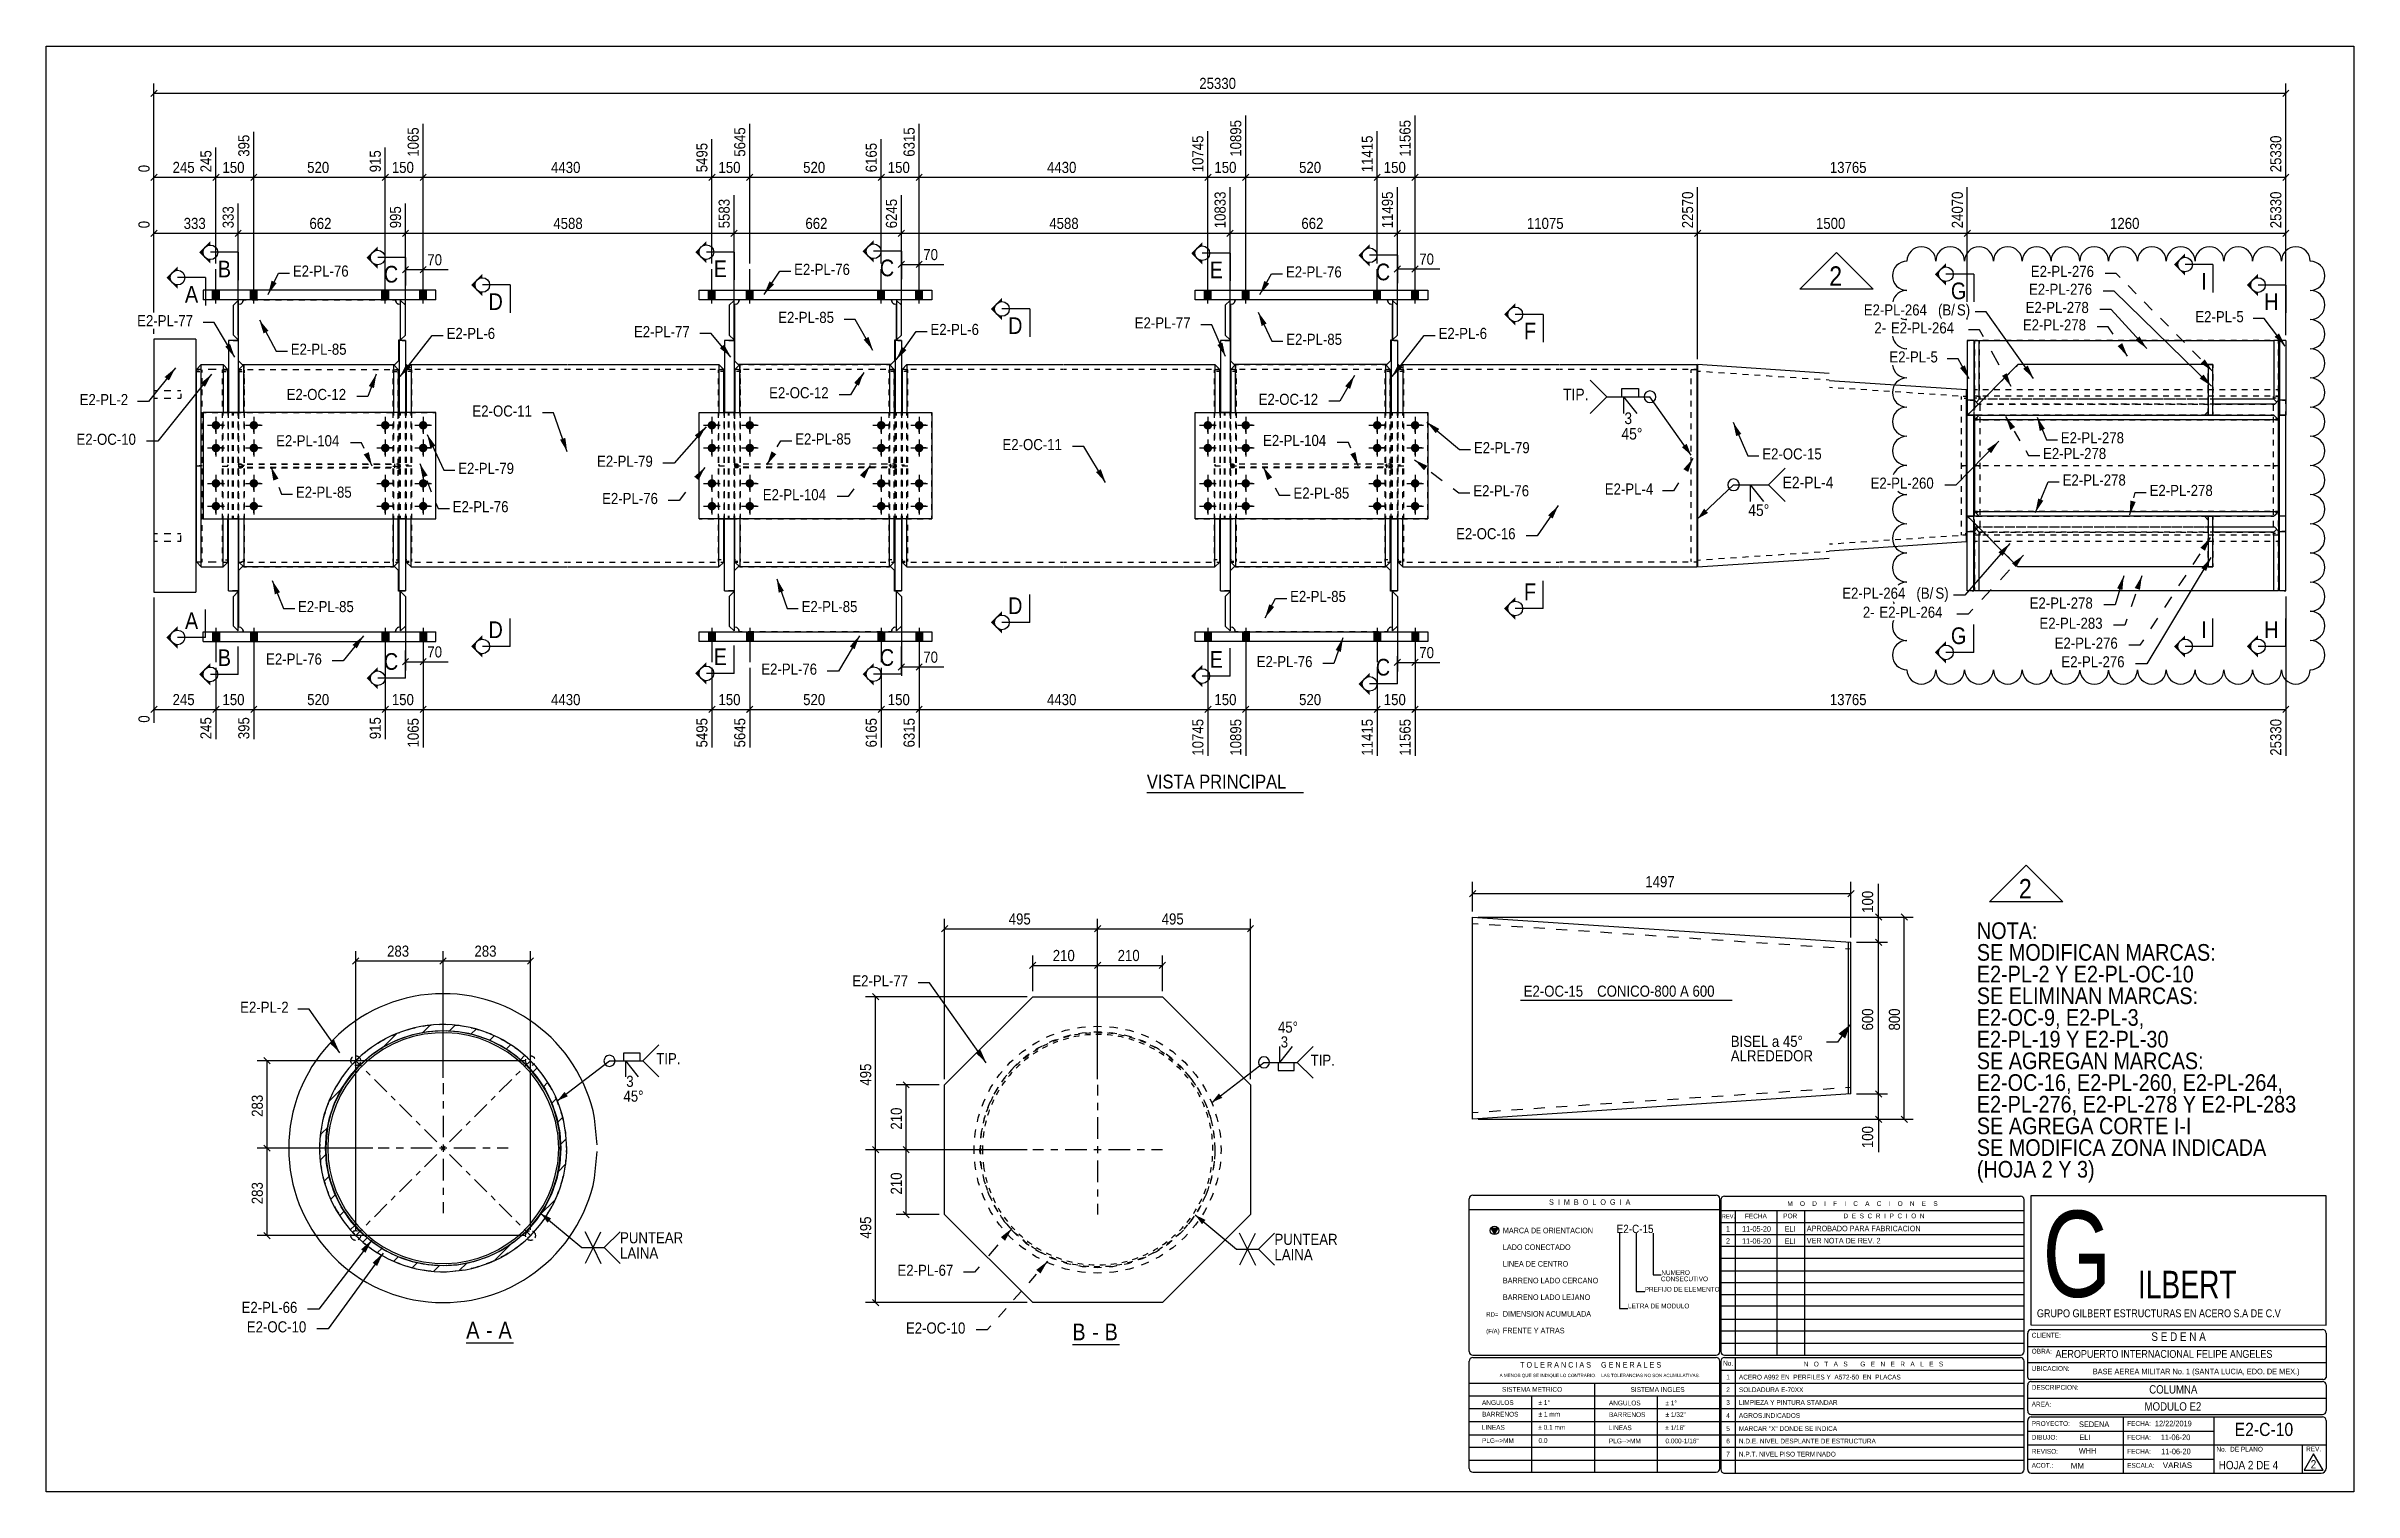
# Model space of a CAD drawing. Header units: millimetres. Extents: x 67 to 383, y 106 to 148.
# Drawn here: x 150.2 to 217, y 106.1 to 147.9 of the extents above; entities that cross this region are included whole.
import ezdxf

# ---------------------------------------------------------------- set-up
doc = ezdxf.new("R2010")
doc.units = ezdxf.units.MM
doc.linetypes.add('XKITLINE00', pattern=[0])
doc.styles.add('@ARIAL_UNICODE_MS', font='ARIAL.TTF')
doc.styles.add('ARIAL', font='ARIAL.TTF')
doc.styles.add('ARIAL_', font='ARIAL.TTF')
doc.styles.add('ARIAL_NARROW', font='ARIALN.TTF')
doc.styles.add('ARIALN', font='ARIAL.TTF')
doc.styles.add('ARIALUNI', font='ARIAL.TTF')
doc.styles.add('BELL_MT', font='BELL.TTF')

msp = doc.modelspace()

# ---------------------------------------------------------------- texts
at = {"color": 3, "width": 0.85}
for s, height, style, p in [('25330', 0.3218, 'ARIAL', (183.59, 146.705)), ('245', 0.3218, 'ARIAL', (153.885, 144.274)), ('150', 0.3218, 'ARIAL', (155.329, 144.274)), ('520', 0.3218, 'ARIAL', (157.779, 144.274)), ('150', 0.3218, 'ARIAL', (160.229, 144.274)), ('4430', 0.3218, 'ARIAL', (164.835, 144.274)), ('150', 0.3218, 'ARIAL', (169.679, 144.274)), ('520', 0.3218, 'ARIAL', (172.129, 144.274)), ('150', 0.3218, 'ARIAL', (174.578, 144.274)), ('4430', 0.3218, 'ARIAL', (179.184, 144.274)), ('150', 0.3218, 'ARIAL', (184.028, 144.274)), ('520', 0.3218, 'ARIAL', (186.478, 144.274)), ('150', 0.3218, 'ARIAL', (188.928, 144.274)), ('13765', 0.3218, 'ARIAL', (201.833, 144.274)), ('333', 0.3218, 'ARIAL', (154.207, 142.654)), ('662', 0.3218, 'ARIAL', (157.845, 142.654)), ('4588', 0.3218, 'ARIAL', (164.901, 142.654)), ('662', 0.3218, 'ARIAL', (172.195, 142.654)), ('4588', 0.3218, 'ARIAL', (179.25, 142.654)), ('662', 0.3218, 'ARIAL', (186.544, 142.654)), ('11075', 0.3218, 'ARIAL', (193.068, 142.654)), ('1500', 0.3218, 'ARIAL', (201.432, 142.654)), ('1260', 0.3218, 'ARIAL', (209.941, 142.654)), ('E2-PL-76', 0.3218, 'ARIAL', (157.365, 141.275)), ('70', 0.3218, 'ARIAL', (161.256, 141.602)), ('E2-PL-76', 0.3218, 'ARIAL', (171.868, 141.324)), ('70', 0.3218, 'ARIAL', (175.605, 141.753)), ('E2-PL-76', 0.3218, 'ARIAL', (186.097, 141.251)), ('70', 0.3218, 'ARIAL', (189.955, 141.621)), ('2', 0.563, 'ARIAL', (201.816, 141.01)), ('E2-PL-276', 0.3218, 'ARIAL', (207.649, 141.266)), ('E2-PL-276', 0.3218, 'ARIAL', (207.594, 140.749)), ('E2-PL-85', 0.3218, 'ARIAL', (171.407, 139.935)), ('E2-PL-264', 0.3218, 'ARIAL', (202.815, 140.151)), ('(B/', 0.3218, 'ARIAL', (204.963, 140.151)), ('S)', 0.3218, 'ARIAL', (205.511, 140.151)), ('E2-PL-278', 0.3218, 'ARIAL', (207.499, 140.222)), ('E2-PL-5', 0.3218, 'ARIAL', (212.407, 139.955)), ('E2-PL-77', 0.3218, 'ARIAL', (152.861, 139.84)), ('E2-PL-6', 0.3218, 'ARIAL', (161.815, 139.471)), ('E2-PL-77', 0.3218, 'ARIAL', (167.234, 139.522)), ('E2-PL-6', 0.3218, 'ARIAL', (175.813, 139.586)), ('E2-PL-77', 0.3218, 'ARIAL', (181.722, 139.775)), ('E2-PL-85', 0.3218, 'ARIAL', (186.105, 139.301)), ('E2-PL-6', 0.3218, 'ARIAL', (190.514, 139.471)), ('2-', 0.3218, 'ARIAL', (203.122, 139.632)), ('E2-PL-264', 0.3218, 'ARIAL', (203.6, 139.632)), ('E2-PL-278', 0.3218, 'ARIAL', (207.418, 139.719)), ('E2-PL-85', 0.3218, 'ARIAL', (157.304, 139.014)), ('E2-PL-5', 0.3218, 'ARIAL', (203.556, 138.791)), ('E2-PL-2', 0.3218, 'ARIAL', (151.197, 137.557)), ('E2-OC-12', 0.3218, 'ARIAL', (157.185, 137.705)), ('E2-OC-11', 0.3218, 'ARIAL', (162.56, 137.225)), ('E2-OC-12', 0.3218, 'ARIAL', (171.145, 137.754)), ('E2-OC-12', 0.3218, 'ARIAL', (185.308, 137.564)), ('E2-OC-10', 0.3218, 'ARIAL', (151.104, 136.409)), ('E2-PL-104', 0.3218, 'ARIAL', (156.881, 136.366)), ('E2-PL-85', 0.3218, 'ARIAL', (171.899, 136.417)), ('E2-OC-11', 0.3218, 'ARIAL', (177.895, 136.256)), ('E2-PL-104', 0.3218, 'ARIAL', (185.435, 136.374)), ('E2-PL-79', 0.3218, 'ARIAL', (191.535, 136.166)), ('E2-OC-15', 0.3218, 'ARIAL', (199.878, 135.985)), ('E2-PL-278', 0.3218, 'ARIAL', (208.002, 135.997)), ('E2-PL-278', 0.3218, 'ARIAL', (208.517, 136.451)), ('E2-PL-79', 0.3218, 'ARIAL', (162.149, 135.568)), ('E2-PL-79', 0.3218, 'ARIAL', (166.165, 135.774)), ('E2-PL-278', 0.3218, 'ARIAL', (208.569, 135.231)), ('E2-PL-85', 0.3218, 'ARIAL', (157.453, 134.878)), ('E2-PL-76', 0.3218, 'ARIAL', (166.312, 134.695)), ('E2-PL-104', 0.3218, 'ARIAL', (170.962, 134.805)), ('E2-PL-85', 0.3218, 'ARIAL', (186.316, 134.852)), ('E2-PL-76', 0.3218, 'ARIAL', (191.518, 134.919)), ('E2-PL-4', 0.3218, 'ARIAL', (195.322, 134.969)), ('E2-PL-260', 0.3218, 'ARIAL', (203.012, 135.139)), ('E2-PL-278', 0.3218, 'ARIAL', (211.085, 134.928)), ('E2-PL-76', 0.3218, 'ARIAL', (161.99, 134.458)), ('E2-OC-16', 0.3218, 'ARIAL', (191.02, 133.676)), ('E2-PL-264', 0.3218, 'ARIAL', (202.191, 131.956)), ('(B/', 0.3218, 'ARIAL', (204.339, 131.956)), ('S)', 0.3218, 'ARIAL', (204.888, 131.956)), ('E2-PL-85', 0.3218, 'ARIAL', (157.514, 131.568)), ('E2-PL-85', 0.3218, 'ARIAL', (172.084, 131.569)), ('E2-PL-85', 0.3218, 'ARIAL', (186.217, 131.861)), ('2-', 0.3218, 'ARIAL', (202.788, 131.405)), ('E2-PL-264', 0.3218, 'ARIAL', (203.266, 131.405)), ('E2-PL-278', 0.3218, 'ARIAL', (207.614, 131.67)), ('E2-PL-283', 0.3218, 'ARIAL', (207.897, 131.086)), ('E2-PL-76', 0.3218, 'ARIAL', (156.59, 130.05)), ('70', 0.3218, 'ARIAL', (161.256, 130.257)), ('70', 0.3218, 'ARIAL', (175.605, 130.105)), ('E2-PL-76', 0.3218, 'ARIAL', (185.251, 129.977)), ('70', 0.3218, 'ARIAL', (189.955, 130.237)), ('E2-PL-276', 0.3218, 'ARIAL', (208.337, 130.51)), ('E2-PL-276', 0.3218, 'ARIAL', (208.533, 129.971)), ('E2-PL-76', 0.3218, 'ARIAL', (170.917, 129.758)), ('245', 0.3218, 'ARIAL', (153.885, 128.877)), ('150', 0.3218, 'ARIAL', (155.329, 128.877)), ('520', 0.3218, 'ARIAL', (157.779, 128.877)), ('150', 0.3218, 'ARIAL', (160.229, 128.877)), ('4430', 0.3218, 'ARIAL', (164.835, 128.877)), ('150', 0.3218, 'ARIAL', (169.679, 128.877)), ('520', 0.3218, 'ARIAL', (172.129, 128.877)), ('150', 0.3218, 'ARIAL', (174.578, 128.877)), ('4430', 0.3218, 'ARIAL', (179.184, 128.877)), ('150', 0.3218, 'ARIAL', (184.028, 128.877)), ('520', 0.3218, 'ARIAL', (186.478, 128.877)), ('150', 0.3218, 'ARIAL', (188.928, 128.877)), ('13765', 0.3218, 'ARIAL', (201.833, 128.877)), ('VISTA PRINCIPAL', 0.40221, 'ARIAL', (182.074, 126.465)), ('1497', 0.3218, 'ARIAL', (196.494, 123.609)), ('2', 0.563, 'ARIAL', (207.302, 123.284)), ('495', 0.3218, 'ARIAL', (178.077, 122.53)), ('495', 0.3218, 'ARIAL', (182.502, 122.53)), ('NOTA:', 0.4827, 'ARIAL', (206.087, 122.11)), ('283', 0.3218, 'ARIAL', (160.091, 121.599)), ('283', 0.3218, 'ARIAL', (162.619, 121.599)), ('210', 0.3218, 'ARIAL', (179.351, 121.473)), ('210', 0.3218, 'ARIAL', (181.228, 121.473)), ('SE MODIFICAN MARCAS:', 0.48265, 'ARIAL', (206.087, 121.482)), ('E2-PL-77', 0.3218, 'ARIAL', (173.551, 120.74)), ('E2-PL-2 Y E2-PL-OC-10', 0.48265, 'ARIAL', (206.087, 120.855)), ('E2-PL-2', 0.3218, 'ARIAL', (155.841, 119.977)), ('E2-OC-15', 0.3218, 'ARIAL_', (192.975, 120.441)), ('CONICO-800 A 600', 0.32177, 'ARIAL_', (195.1, 120.441)), ('SE ELIMINAN MARCAS:', 0.48265, 'ARIAL', (206.087, 120.227)), ('E2-OC-9, E2-PL-3, ', 0.48265, 'ARIAL', (206.087, 119.6)), ('E2-PL-19 Y E2-PL-30', 0.48265, 'ARIAL', (206.087, 118.972)), ('SE AGREGAN MARCAS:', 0.48265, 'ARIAL', (206.087, 118.345)), ('E2-OC-16, E2-PL-260, E2-PL-264,', 0.48265, 'ARIAL', (206.087, 117.717)), ('E2-PL-276, E2-PL-278 Y E2-PL-283', 0.48265, 'ARIAL', (206.087, 117.09)), ('SE AGREGA CORTE I-I', 0.48265, 'ARIAL', (206.087, 116.463)), ('SE MODIFICA ZONA INDICADA ', 0.48265, 'ARIAL', (206.087, 115.835)), ('(HOJA 2 Y 3)', 0.48265, 'ARIAL', (206.087, 115.208)), ('E2-PL-67', 0.3218, 'ARIAL', (174.858, 112.366)), ('E2-PL-66', 0.3218, 'ARIAL', (155.881, 111.292)), ('E2-OC-10', 0.3218, 'ARIAL', (156.033, 110.729)), ('E2-OC-10', 0.3218, 'ARIAL', (175.102, 110.694)), ('(F/A)', 0.1287, '@ARIAL_UNICODE_MS', (191.891, 110.701)), ('RD=', 0.1287, '@ARIAL_UNICODE_MS', (191.891, 111.184))]:
    msp.add_text(s, height=height, dxfattribs=dict(at, style=style)).set_placement(p)
at = {"color": 3, "style": 'ARIAL', "width": 0.85}
for s, height, p in [('1065', 0.3218, (161.007, 144.744)), ('5645', 0.3218, (170.456, 144.744)), ('6315', 0.3218, (175.356, 144.744)), ('10895', 0.3218, (184.806, 144.744)), ('11565', 0.3218, (189.705, 144.744)), ('245', 0.3218, (155.01, 144.294)), ('395', 0.3218, (156.107, 144.744)), ('915', 0.3218, (159.91, 144.294)), ('5495', 0.3218, (169.36, 144.294)), ('6165', 0.3218, (174.259, 144.294)), ('10745', 0.3218, (183.709, 144.294)), ('11415', 0.3218, (188.609, 144.294)), ('25330', 0.3218, (214.897, 144.294)), ('0', 0.322, (153.219, 144.294)), ('10833', 0.3218, (184.353, 142.674)), ('11495', 0.3218, (189.194, 142.674)), ('22570', 0.3218, (197.878, 142.674)), ('24070', 0.3218, (205.683, 142.674)), ('25330', 0.3218, (214.897, 142.674)), ('333', 0.3218, (155.654, 142.674)), ('995', 0.3218, (160.495, 142.674)), ('5583', 0.3218, (170.004, 142.674)), ('6245', 0.3218, (174.844, 142.674)), ('0', 0.322, (153.219, 142.674)), ('0', 0.322, (153.219, 128.369)), ('245', 0.3218, (155.01, 127.892)), ('395', 0.3218, (156.107, 127.892)), ('915', 0.3218, (159.91, 127.892)), ('1065', 0.3218, (161.007, 127.653)), ('5495', 0.3218, (169.36, 127.653)), ('5645', 0.3218, (170.456, 127.653)), ('6165', 0.3218, (174.259, 127.653)), ('6315', 0.3218, (175.356, 127.653)), ('10745', 0.3218, (183.709, 127.415)), ('10895', 0.3218, (184.806, 127.415)), ('11415', 0.3218, (188.609, 127.415)), ('11565', 0.3218, (189.705, 127.415)), ('25330', 0.3218, (214.897, 127.415)), ('100', 0.3218, (203.085, 122.868)), ('600', 0.3218, (203.085, 119.464)), ('800', 0.3218, (203.862, 119.464)), ('495', 0.3218, (174.098, 117.869)), ('283', 0.3218, (156.496, 116.966)), ('210', 0.3218, (174.985, 116.596)), ('100', 0.3218, (203.085, 116.06)), ('283', 0.3218, (156.496, 114.438)), ('210', 0.3218, (174.985, 114.719)), ('495', 0.3218, (174.098, 113.445))]:
    msp.add_text(s, height=height, rotation=90.00021, dxfattribs=at).set_placement(p)
at = {"color": 1, "style": 'ARIAL', "width": 0.85}
for s, height, p in [('B', 0.483, (155.193, 141.254)), ('C', 0.483, (159.998, 141.103)), ('E', 0.483, (169.542, 141.26)), ('C', 0.483, (174.347, 141.285)), ('E', 0.483, (183.892, 141.229)), ('C', 0.483, (188.697, 141.169)), ('A', 0.483, (154.243, 140.522)), ('G', 0.483, (205.336, 140.62)), ('I', 0.483, (212.578, 140.901)), ('D', 0.483, (163.026, 140.309)), ('H', 0.483, (214.4, 140.308)), ('D', 0.483, (178.059, 139.615)), ('F', 0.483, (192.983, 139.459)), ('F', 0.483, (192.983, 131.914)), ('A', 0.483, (154.243, 131.077)), ('D', 0.483, (178.059, 131.512)), ('D', 0.483, (163.026, 130.817)), ('G', 0.483, (205.336, 130.644)), ('I', 0.483, (212.578, 130.818)), ('H', 0.483, (214.4, 130.818)), ('B', 0.483, (155.193, 130.009)), ('C', 0.483, (159.998, 129.899)), ('E', 0.483, (169.542, 130.037)), ('C', 0.483, (174.347, 130.014)), ('E', 0.483, (183.892, 129.961)), ('C', 0.483, (188.697, 129.733)), ('45°', 0.3218, (185.866, 119.4)), ('3', 0.322, (185.946, 118.973)), ('ALREDEDOR', 0.3218, (198.967, 118.571)), ('BISEL a 45°', 0.32177, (198.967, 118.989)), ('TIP.', 0.3218, (167.878, 118.489)), ('TIP.', 0.3218, (186.812, 118.444)), ('45°', 0.3218, (166.931, 117.404)), ('3', 0.322, (167.012, 117.832)), ('PUNTEAR ', 0.3218, (166.832, 113.306)), ('PUNTEAR ', 0.3218, (185.766, 113.261)), ('LAINA', 0.3218, (166.832, 112.864)), ('LAINA', 0.3218, (185.766, 112.819)), ('A', 0.483, (162.381, 110.552)), ('A', 0.483, (163.314, 110.552)), ('B', 0.483, (179.918, 110.501)), ('B', 0.483, (180.851, 110.501)), ('-', 0.483, (162.955, 110.552)), ('-', 0.483, (180.492, 110.501))]:
    msp.add_text(s, height=height, dxfattribs=at).set_placement(p)
at = {"color": 1, "linetype": 'XKITLINE00', "style": 'ARIAL', "width": 0.85}
for s, height, p in [('TIP.', 0.3377, (194.115, 137.698)), ('45°', 0.3377, (195.804, 136.56)), ('3', 0.338, (195.889, 137.008)), ('E2-PL-4', 0.3377, (200.468, 135.151)), ('45°', 0.3377, (199.474, 134.35))]:
    msp.add_text(s, height=height, dxfattribs=at).set_placement(p)
for s, height, style, width, p in [('S  I  M  B  O  L  O  G  I  A', 0.16088, '@ARIAL_UNICODE_MS', 0.85, (193.709, 114.42)), ('M    O    D    I    F    I    C    A    C    I    O    N    E    S', 0.13811, '@ARIAL_UNICODE_MS', 0.85, (200.603, 114.388)), ('G', 2.493, 'BELL_MT', 0.765, (207.99, 111.755)), ('G', 2.493, 'BELL_MT', 0.765, (207.99, 111.755)), ('MARCA DE ORIENTACION', 0.16088, '@ARIAL_UNICODE_MS', 0.85, (192.373, 113.597)), ('E2-C-15', 0.2413, '@ARIAL_UNICODE_MS', 0.85, (195.665, 113.603)), ('REV.', 0.1243, '@ARIAL_UNICODE_MS', 0.765, (198.706, 114.025)), ('FECHA', 0.1381, '@ARIAL_UNICODE_MS', 0.85, (199.376, 114.026)), ('POR', 0.1381, '@ARIAL_UNICODE_MS', 0.85, (200.484, 114.03)), ('D  E  S  C  R  I  P  C  I  O  N', 0.13811, '@ARIAL_UNICODE_MS', 0.85, (202.226, 114.03)), ('LADO CONECTADO', 0.16088, '@ARIAL_UNICODE_MS', 0.85, (192.374, 113.115)), ('LINEA DE CENTRO', 0.16088, '@ARIAL_UNICODE_MS', 0.85, (192.374, 112.632)), ('BARRENO LADO CERCANO', 0.16088, '@ARIAL_UNICODE_MS', 0.85, (192.374, 112.149)), ('CONSECUTIVO', 0.13675, '@ARIAL_UNICODE_MS', 0.85, (196.946, 112.209)), ('NUMERO', 0.1368, '@ARIAL_UNICODE_MS', 0.85, (196.958, 112.391)), ('ILBERT', 0.7979, 'BELL_MT', 0.765, (210.747, 111.715)), ('ILBERT', 0.7979, 'BELL_MT', 0.765, (210.747, 111.715)), ('BARRENO LADO LEJANO', 0.16088, '@ARIAL_UNICODE_MS', 0.85, (192.374, 111.667)), ('LETRA DE MODULO', 0.13675, '@ARIAL_UNICODE_MS', 0.85, (195.993, 111.425)), ('PREFIJO DE ELEMENTO', 0.13675, '@ARIAL_UNICODE_MS', 0.85, (196.476, 111.908)), ('DIMENSION ACUMULADA', 0.16088, '@ARIAL_UNICODE_MS', 0.85, (192.374, 111.184)), ('FRENTE Y ATRAS', 0.16088, '@ARIAL_UNICODE_MS', 0.85, (192.374, 110.701)), ('GRUPO GILBERT ESTRUCTURAS EN ACERO S.A DE C.V', 0.2298, 'BELL_MT', 0.85, (207.825, 111.167)), ('OBRA:', 0.1381, '@ARIAL_UNICODE_MS', 0.85, (207.673, 110.116)), ('CLIENTE:', 0.1381, '@ARIAL_UNICODE_MS', 0.85, (207.673, 110.579)), ('A MENOS QUE SE INDIQUE LO CONTRARIO.    LAS TOLERANCIAS NO SON ACUMULATIVAS.', 0.09653, '@ARIAL_UNICODE_MS', 0.85, (192.279, 109.435)), ('T O L E R A N C I A S     G E N E R A L E S', 0.16088, '@ARIAL_UNICODE_MS', 0.85, (192.871, 109.711)), ('No.', 0.1381, '@ARIAL_UNICODE_MS', 0.85, (198.744, 109.769)), ('1     ACERO A992 EN  PERFILES Y  A572-50  EN  PLACAS', 0.1381, 'ARIAL', 0.85, (198.836, 109.367)), ('N   O   T   A   S       G   E   N   E   R   A   L   E   S', 0.13811, '@ARIAL_UNICODE_MS', 0.85, (201.077, 109.745)), ('UBICACION:', 0.1381, '@ARIAL_UNICODE_MS', 0.85, (207.673, 109.617)), ('SISTEMA METRICO', 0.1381, 'ARIAL', 0.85, (192.348, 109.012)), ('SISTEMA INGLES', 0.1381, 'ARIAL', 0.85, (196.067, 109.008)), ('2     SOLDADURA E-70XX', 0.1381, 'ARIALUNI', 0.85, (198.836, 109.002)), ('DESCRIPCION:', 0.1381, '@ARIAL_UNICODE_MS', 0.85, (207.673, 109.07)), ('ANGULOS', 0.1381, 'ARIAL', 0.85, (191.768, 108.63)), ('BARRENOS', 0.1381, 'ARIAL', 0.85, (191.771, 108.293)), ('± 1°', 0.1381, 'ARIAL', 0.85, (193.403, 108.632)), ('± 1 mm', 0.1381, 'ARIAL', 0.85, (193.406, 108.295)), ('ANGULOS', 0.1381, 'ARIAL', 0.85, (195.441, 108.618)), ('BARRENOS', 0.1381, 'ARIAL', 0.85, (195.444, 108.281)), ('± 1°', 0.1381, 'ARIAL', 0.85, (197.076, 108.62)), ('± 1/32"', 0.1381, 'ARIAL', 0.85, (197.079, 108.283)), ('4     AGROS.INDICADOS', 0.1381, 'ARIALUNI', 0.85, (198.836, 108.256)), ('3     LIMPIEZA Y PINTURA STANDAR', 0.1381, 'ARIALUNI', 0.85, (198.836, 108.633)), ('AREA:', 0.1381, '@ARIAL_UNICODE_MS', 0.85, (207.673, 108.584)), ('PROYECTO:', 0.1381, '@ARIAL_UNICODE_MS', 0.85, (207.673, 108.024)), ('FECHA:', 0.1381, '@ARIAL_UNICODE_MS', 0.85, (210.435, 108.024)), ('LINEAS', 0.1381, 'ARIAL', 0.85, (191.762, 107.913)), ('PLG-->MM', 0.1381, 'ARIAL', 0.85, (191.769, 107.531)), ('± 0.1 mm', 0.1381, 'ARIAL', 0.85, (193.397, 107.914)), ('0.0', 0.1381, 'ARIAL', 0.85, (193.404, 107.532)), ('LINEAS', 0.1381, 'ARIAL', 0.85, (195.434, 107.901)), ('PLG-->MM', 0.1381, 'ARIAL', 0.85, (195.442, 107.519)), ('± 1/16"', 0.1381, 'ARIAL', 0.85, (197.069, 107.903)), ('0.000-1/16"', 0.1381, 'ARIAL', 0.85, (197.077, 107.52)), ('5     MARCAR "X" DONDE SE INDICA', 0.1381, 'ARIALUNI', 0.85, (198.836, 107.877)), ('6     N.D.E. NIVEL DESPLANTE DE ESTRUCTURA', 0.1381, 'ARIALUNI', 0.85, (198.836, 107.517)), ('DIBUJO:', 0.1381, '@ARIAL_UNICODE_MS', 0.85, (207.673, 107.626)), ('FECHA:', 0.1381, '@ARIAL_UNICODE_MS', 0.85, (210.435, 107.626)), ('7     N.P.T. NIVEL PISO TERMINADO', 0.1381, 'ARIALUNI', 0.85, (198.836, 107.138)), ('ACOT.:', 0.1381, '@ARIAL_UNICODE_MS', 0.85, (207.673, 106.813)), ('REVISO:', 0.1381, '@ARIAL_UNICODE_MS', 0.85, (207.673, 107.219)), ('FECHA:', 0.1381, '@ARIAL_UNICODE_MS', 0.85, (210.435, 107.219)), ('ESCALA:', 0.1381, '@ARIAL_UNICODE_MS', 0.85, (210.435, 106.813)), ('No.  DE PLANO', 0.1381, '@ARIAL_UNICODE_MS', 0.85, (213.018, 107.281)), ('REV.', 0.1381, '@ARIAL_UNICODE_MS', 0.85, (215.611, 107.29))]:
    msp.add_text(s, height=height, dxfattribs=dict(style=style, width=width)).set_placement(p)
at = {"color": 2, "style": 'ARIAL', "width": 0.85}
for s, height, p in [('1', 0.161, (198.828, 113.646)), ('11-05-20', 0.1609, (199.294, 113.643)), ('ELI', 0.1609, (200.528, 113.642)), ('APROBADO PARA FABRICACION', 0.16088, (201.166, 113.655)), ('2', 0.161, (198.828, 113.295)), ('11-06-20', 0.1609, (199.294, 113.292)), ('ELI', 0.1609, (200.528, 113.29)), ('VER NOTA DE REV. 2', 0.16088, (201.166, 113.303)), ('E2-C-10', 0.3829, (213.546, 107.732)), ('HOJA 2 DE 4', 0.24133, (213.085, 106.77)), ('2', 0.241, (215.747, 106.793))]:
    msp.add_text(s, height=height, dxfattribs=at).set_placement(p)
at = {"color": 5}
for s, height, style, width, p in [('AEROPUERTO INTERNACIONAL FELIPE ANGELES', 0.22524, 'ARIAL_NARROW', 1.008832, (208.36, 109.994)), ('S E D E N A', 0.24776, 'ARIAL_NARROW', 1.008832, (211.136, 110.484)), ('BASE AEREA MILITAR No. 1 (SANTA LUCIA, EDO. DE MEX.)', 0.16088, 'ARIAL_NARROW', 1.008832, (209.441, 109.519)), ('COLUMNA', 0.2413, 'ARIAL_NARROW', 1.008832, (211.073, 108.96)), ('MODULO E2', 0.2413, 'ARIAL_NARROW', 1.008832, (210.938, 108.467)), ('12/22/2019', 0.1609, 'ARIAL_NARROW', 1.008832, (211.239, 108.012)), ('SEDENA', 0.1609, 'ARIAL_NARROW', 1.008832, (209.043, 107.991)), ('ELI', 0.1609, 'ARIAL_NARROW', 1.008832, (209.051, 107.614)), ('11-06-20', 0.1609, 'ARIAL_NARROW', 1.008832, (211.41, 107.613)), ('MM', 0.1625, 'ARIALN', 1.02, (208.805, 106.789)), ('WHH', 0.1609, 'ARIAL_NARROW', 1.008832, (209.037, 107.223)), ('11-06-20', 0.1609, 'ARIAL_NARROW', 1.008832, (211.421, 107.205)), ('VARIAS', 0.1625, 'ARIALN', 1.02, (211.466, 106.805))]:
    msp.add_text(s, height=height, dxfattribs=dict(at, style=style, width=width)).set_placement(p)

# ---------------------------------------------------------------- linework, layer by layer
at = {"color": 5, "linetype": 'XKITLINE00'}
for p, q in [((150.227, 147.943), (216.994, 147.943)), ((150.227, 106.116), (150.227, 147.943)), ((216.994, 147.943), (216.994, 106.116)), ((182.074, 126.345), (186.605, 126.345)), ((216.994, 106.116), (150.227, 106.116))]:
    msp.add_line(p, q, dxfattribs=at)
at = {"linetype": 'XKITLINE00'}
for p, q in [((153.438, 146.672), (153.256, 146.49)), ((153.347, 140.239), (153.347, 146.866)), ((153.347, 146.581), (215.026, 146.581)), ((215.117, 146.672), (214.935, 146.49)), ((215.026, 139.584), (215.026, 146.866)), ((161.135, 141.652), (161.135, 145.699)), ((161.135, 141.652), (161.135, 145.699)), ((170.585, 141.652), (170.585, 145.699)), ((170.585, 141.652), (170.585, 145.699)), ((175.485, 141.652), (175.485, 145.699)), ((175.485, 141.652), (175.485, 145.699)), ((184.935, 141.493), (184.935, 145.937)), ((184.935, 141.493), (184.935, 145.937)), ((189.834, 141.493), (189.834, 145.937)), ((189.834, 141.493), (189.834, 145.937)), ((155.139, 141.652), (155.139, 145.01)), ((155.139, 141.652), (155.139, 145.01)), ((156.236, 141.493), (156.236, 145.46)), ((156.236, 141.493), (156.236, 145.46)), ((160.039, 141.493), (160.039, 145.01)), ((160.039, 141.493), (160.039, 145.01)), ((169.488, 141.652), (169.488, 145.248)), ((169.488, 141.652), (169.488, 145.248)), ((174.388, 141.652), (174.388, 145.248)), ((174.388, 141.652), (174.388, 145.248)), ((183.838, 141.493), (183.838, 145.487)), ((183.838, 141.493), (183.838, 145.487)), ((188.737, 141.652), (188.737, 145.487)), ((188.737, 141.652), (188.737, 145.487)), ((215.026, 139.584), (215.026, 145.487)), ((153.438, 144.24), (153.256, 144.058)), ((153.347, 140.239), (153.347, 144.532)), ((155.23, 144.24), (155.048, 144.058)), ((155.23, 144.24), (155.048, 144.058)), ((156.327, 144.24), (156.145, 144.058)), ((156.327, 144.24), (156.145, 144.058)), ((160.13, 144.24), (159.948, 144.058)), ((160.13, 144.24), (159.948, 144.058)), ((161.226, 144.24), (161.044, 144.058)), ((161.226, 144.24), (161.044, 144.058)), ((169.579, 144.24), (169.397, 144.058)), ((169.579, 144.24), (169.397, 144.058)), ((170.676, 144.24), (170.494, 144.058)), ((170.676, 144.24), (170.494, 144.058)), ((174.479, 144.24), (174.297, 144.058)), ((174.479, 144.24), (174.297, 144.058)), ((175.576, 144.24), (175.394, 144.058)), ((175.576, 144.24), (175.394, 144.058)), ((183.929, 144.24), (183.747, 144.058)), ((183.929, 144.24), (183.747, 144.058)), ((185.026, 144.24), (184.844, 144.058)), ((185.026, 144.24), (184.844, 144.058)), ((188.828, 144.24), (188.646, 144.058)), ((188.828, 144.24), (188.646, 144.058)), ((189.925, 144.24), (189.743, 144.058)), ((189.925, 144.24), (189.743, 144.058)), ((215.117, 144.24), (214.935, 144.058)), ((153.347, 144.149), (155.139, 144.149)), ((155.139, 144.149), (156.236, 144.149)), ((156.236, 144.149), (160.039, 144.149)), ((160.039, 144.149), (161.135, 144.149)), ((161.135, 144.149), (169.488, 144.149)), ((169.488, 144.149), (170.585, 144.149)), ((170.133, 139.585), (170.133, 143.629)), ((170.133, 139.585), (170.133, 143.629)), ((170.585, 144.149), (174.388, 144.149)), ((174.388, 144.149), (175.485, 144.149)), ((174.973, 139.585), (174.973, 143.629)), ((174.973, 139.585), (174.973, 143.629)), ((175.485, 144.149), (183.838, 144.149)), ((183.838, 144.149), (184.935, 144.149)), ((184.482, 139.585), (184.482, 143.867)), ((184.482, 139.585), (184.482, 143.867)), ((184.935, 144.149), (188.737, 144.149)), ((188.737, 144.149), (189.834, 144.149)), ((189.322, 139.585), (189.322, 143.867)), ((189.322, 139.585), (189.322, 143.867)), ((189.834, 144.149), (215.026, 144.149)), ((198.007, 138.891), (198.007, 143.867)), ((198.007, 138.891), (198.007, 143.867)), ((205.811, 140.55), (205.811, 143.867)), ((205.811, 140.55), (205.811, 143.867)), ((215.026, 139.584), (215.026, 143.867)), ((153.347, 140.239), (153.347, 142.913)), ((155.783, 139.585), (155.783, 143.39)), ((155.783, 139.585), (155.783, 143.39)), ((160.624, 139.585), (160.624, 143.39)), ((160.624, 139.585), (160.624, 143.39)), ((153.438, 142.62), (153.256, 142.438)), ((153.347, 142.529), (155.783, 142.529)), ((155.874, 142.62), (155.692, 142.438)), ((155.874, 142.62), (155.692, 142.438)), ((155.783, 142.529), (160.624, 142.529)), ((160.715, 142.62), (160.533, 142.438)), ((160.715, 142.62), (160.533, 142.438)), ((160.624, 142.529), (170.133, 142.529)), ((170.224, 142.62), (170.041, 142.438)), ((170.224, 142.62), (170.041, 142.438)), ((170.133, 142.529), (174.973, 142.529)), ((175.064, 142.62), (174.882, 142.438)), ((175.064, 142.62), (174.882, 142.438)), ((174.973, 142.529), (184.482, 142.529)), ((184.573, 142.62), (184.391, 142.438)), ((184.573, 142.62), (184.391, 142.438)), ((184.482, 142.529), (189.322, 142.529)), ((189.413, 142.62), (189.231, 142.438)), ((189.413, 142.62), (189.231, 142.438)), ((189.322, 142.529), (198.007, 142.529)), ((198.098, 142.62), (197.916, 142.438)), ((198.098, 142.62), (197.916, 142.438)), ((198.007, 142.529), (205.811, 142.529)), ((205.902, 142.62), (205.72, 142.438)), ((205.902, 142.62), (205.72, 142.438)), ((205.811, 142.529), (215.026, 142.529)), ((215.117, 142.62), (214.935, 142.438)), ((155.783, 141.978), (154.979, 141.978)), ((155.783, 141.978), (155.783, 141.174)), ((160.624, 141.827), (159.819, 141.827)), ((160.715, 141.568), (160.533, 141.386)), ((160.624, 141.827), (160.624, 141.022)), ((160.624, 139.585), (160.624, 141.763)), ((161.226, 141.568), (161.044, 141.386)), ((161.135, 141.269), (161.135, 141.763)), ((170.133, 141.984), (169.328, 141.984)), ((170.133, 141.984), (170.133, 141.179)), ((174.973, 142.009), (174.168, 142.009)), ((175.064, 141.719), (174.882, 141.537)), ((174.973, 142.009), (174.973, 141.205)), ((174.973, 139.585), (174.973, 141.914)), ((174.973, 141.628), (175.485, 141.628)), ((175.576, 141.719), (175.394, 141.537)), ((175.485, 141.493), (175.485, 141.914)), ((175.485, 141.628), (176.203, 141.628)), ((175.485, 141.628), (176.203, 141.628)), ((184.482, 141.953), (183.677, 141.953)), ((184.482, 141.953), (184.482, 141.149)), ((189.322, 141.893), (188.518, 141.893)), ((189.413, 141.588), (189.231, 141.406)), ((189.322, 141.893), (189.322, 141.088)), ((189.322, 139.585), (189.322, 141.782)), ((189.925, 141.588), (189.743, 141.406)), ((189.834, 141.338), (189.834, 141.782)), ((212.918, 141.625), (212.113, 141.625)), ((212.918, 141.625), (212.918, 140.82)), ((154.833, 141.246), (154.029, 141.246)), ((154.833, 141.246), (154.833, 140.441)), ((156.647, 140.76), (156.946, 141.38)), ((156.946, 141.38), (157.268, 141.38)), ((160.624, 141.477), (161.135, 141.477)), ((161.135, 141.477), (161.854, 141.477)), ((161.135, 141.477), (161.854, 141.477)), ((163.651, 141.033), (162.847, 141.033)), ((163.651, 141.033), (163.651, 140.229)), ((170.997, 140.76), (171.45, 141.429)), ((171.45, 141.429), (171.772, 141.429)), ((185.346, 140.76), (185.679, 141.356)), ((185.679, 141.356), (186.001, 141.356)), ((189.322, 141.497), (189.834, 141.497)), ((189.834, 141.497), (190.553, 141.497)), ((189.834, 141.497), (190.553, 141.497)), ((205.997, 141.344), (205.193, 141.344)), ((205.997, 141.344), (205.997, 140.55)), ((210.119, 141.37), (209.797, 141.37)), ((210.235, 141.252), (210.119, 141.37)), ((210.699, 140.78), (210.467, 141.016)), ((215.026, 141.032), (214.221, 141.032)), ((215.026, 141.032), (215.026, 140.228)), ((155.888, 140.506), (155.892, 140.51)), ((155.892, 140.51), (155.901, 140.52)), ((155.901, 140.52), (155.909, 140.531)), ((155.909, 140.531), (155.916, 140.543)), ((155.916, 140.543), (155.922, 140.555)), ((155.922, 140.555), (155.933, 140.608)), ((155.922, 140.555), (155.922, 140.555)), ((155.933, 140.608), (156.017, 140.608)), ((156.187, 140.608), (156.356, 140.608)), ((156.525, 140.608), (156.694, 140.608)), ((156.864, 140.608), (157.033, 140.608)), ((157.202, 140.608), (157.371, 140.608)), ((157.541, 140.608), (157.71, 140.608)), ((157.879, 140.608), (158.048, 140.608)), ((158.218, 140.608), (158.387, 140.608)), ((158.556, 140.608), (158.725, 140.608)), ((158.895, 140.608), (159.064, 140.608)), ((159.233, 140.608), (159.402, 140.608)), ((159.572, 140.608), (159.741, 140.608)), ((159.91, 140.608), (160.079, 140.608)), ((160.249, 140.608), (160.333, 140.608)), ((160.333, 140.608), (160.344, 140.555)), ((160.344, 140.555), (160.35, 140.543)), ((160.35, 140.543), (160.357, 140.531)), ((160.357, 140.531), (160.365, 140.52)), ((160.365, 140.52), (160.374, 140.51)), ((160.374, 140.51), (160.384, 140.501)), ((160.384, 140.501), (160.395, 140.493)), ((160.395, 140.493), (160.407, 140.486)), ((160.407, 140.486), (160.417, 140.481)), ((170.237, 140.506), (170.241, 140.51)), ((170.241, 140.51), (170.251, 140.52)), ((170.251, 140.52), (170.259, 140.531)), ((170.259, 140.531), (170.266, 140.543)), ((170.266, 140.543), (170.272, 140.555)), ((170.272, 140.555), (170.282, 140.608)), ((170.272, 140.555), (170.272, 140.555)), ((170.367, 140.608), (170.282, 140.608)), ((170.705, 140.608), (170.536, 140.608)), ((171.044, 140.608), (170.875, 140.608)), ((171.382, 140.608), (171.213, 140.608)), ((171.721, 140.608), (171.552, 140.608)), ((172.059, 140.608), (171.89, 140.608)), ((172.398, 140.608), (172.229, 140.608)), ((172.736, 140.608), (172.567, 140.608)), ((173.075, 140.608), (172.906, 140.608)), ((173.413, 140.608), (173.244, 140.608)), ((173.752, 140.608), (173.583, 140.608)), ((174.09, 140.608), (173.921, 140.608)), ((174.429, 140.608), (174.26, 140.608)), ((174.683, 140.608), (174.598, 140.608)), ((174.683, 140.608), (174.693, 140.555)), ((174.693, 140.555), (174.699, 140.543)), ((174.699, 140.543), (174.706, 140.531)), ((174.706, 140.531), (174.714, 140.52)), ((174.714, 140.52), (174.723, 140.51)), ((174.723, 140.51), (174.734, 140.501)), ((174.734, 140.501), (174.745, 140.493)), ((174.745, 140.493), (174.756, 140.486)), ((174.756, 140.486), (174.766, 140.481)), ((178.685, 140.339), (177.88, 140.339)), ((178.685, 140.339), (178.685, 139.534)), ((184.587, 140.506), (184.591, 140.51)), ((184.591, 140.51), (184.6, 140.52)), ((184.6, 140.52), (184.608, 140.531)), ((184.608, 140.531), (184.615, 140.543)), ((184.615, 140.543), (184.621, 140.555)), ((184.621, 140.555), (184.632, 140.608)), ((184.621, 140.555), (184.621, 140.555)), ((184.716, 140.608), (184.632, 140.608)), ((185.055, 140.608), (184.885, 140.608)), ((185.393, 140.608), (185.224, 140.608)), ((185.297, 140.247), (185.687, 139.405)), ((185.732, 140.608), (185.562, 140.608)), ((186.07, 140.608), (185.901, 140.608)), ((186.409, 140.608), (186.239, 140.608)), ((186.747, 140.608), (186.578, 140.608)), ((187.086, 140.608), (186.916, 140.608)), ((187.424, 140.608), (187.255, 140.608)), ((187.763, 140.608), (187.593, 140.608)), ((188.101, 140.608), (187.932, 140.608)), ((188.44, 140.608), (188.27, 140.608)), ((188.778, 140.608), (188.609, 140.608)), ((189.032, 140.608), (188.947, 140.608)), ((189.032, 140.608), (189.043, 140.555)), ((189.043, 140.555), (189.048, 140.543)), ((189.048, 140.543), (189.056, 140.531)), ((189.056, 140.531), (189.064, 140.52)), ((189.064, 140.52), (189.073, 140.51)), ((189.073, 140.51), (189.083, 140.501)), ((189.083, 140.501), (189.094, 140.493)), ((189.094, 140.493), (189.106, 140.486)), ((189.106, 140.486), (189.115, 140.481)), ((206.358, 140.255), (206.037, 140.255)), ((207.728, 138.327), (206.358, 140.255)), ((209.969, 140.326), (209.647, 140.326)), ((210.064, 140.854), (209.742, 140.854)), ((211.004, 139.194), (209.969, 140.326)), ((212.876, 138.106), (210.064, 140.854)), ((211.163, 140.308), (210.931, 140.544)), ((153.347, 139.622), (153.347, 139.763)), ((153.347, 139.622), (153.347, 139.763)), ((153.347, 139.622), (153.347, 139.763)), ((155.092, 139.945), (154.771, 139.945)), ((155.683, 138.943), (155.092, 139.945)), ((156.397, 140.022), (156.886, 139.119)), ((160.467, 138.381), (161.397, 139.576)), ((161.397, 139.576), (161.718, 139.576)), ((169.465, 139.626), (169.143, 139.626)), ((170.041, 138.949), (169.465, 139.626)), ((173.638, 140.039), (173.317, 140.039)), ((174.148, 139.141), (173.638, 140.039)), ((174.823, 138.866), (175.395, 139.691)), ((175.395, 139.691), (175.716, 139.691)), ((183.954, 139.879), (183.632, 139.879)), ((184.346, 138.962), (183.954, 139.879)), ((189.166, 138.381), (190.095, 139.576)), ((190.095, 139.576), (190.417, 139.576)), ((193.537, 140.183), (192.732, 140.183)), ((193.537, 140.183), (193.537, 139.378)), ((205.811, 140.031), (205.811, 140.073)), ((205.811, 140.031), (205.811, 140.073)), ((206.166, 139.737), (205.844, 139.737)), ((206.28, 139.531), (206.166, 139.737)), ((209.888, 139.823), (209.566, 139.823)), ((210.027, 139.61), (209.888, 139.823)), ((211.628, 139.837), (211.396, 140.073)), ((212.092, 139.365), (211.86, 139.601)), ((214.399, 140.06), (214.078, 140.06)), ((215.011, 139.265), (214.399, 140.06)), ((155.634, 139.424), (155.783, 139.424)), ((156.886, 139.119), (157.208, 139.119)), ((160.524, 139.424), (160.624, 139.424)), ((169.983, 139.424), (170.133, 139.424)), ((174.873, 139.424), (174.973, 139.424)), ((184.333, 139.424), (184.482, 139.424)), ((185.687, 139.405), (186.009, 139.405)), ((189.223, 139.424), (189.322, 139.424)), ((205.549, 138.896), (205.227, 138.896)), ((205.862, 138.317), (205.549, 138.896)), ((205.811, 139.423), (205.873, 139.423)), ((206.101, 139.423), (206.019, 139.423)), ((206.019, 139.423), (206.019, 139.337)), ((206.019, 139.164), (206.019, 138.992)), ((206.158, 139.423), (206.158, 139.338)), ((206.158, 139.169), (206.158, 138.999)), ((206.426, 139.423), (206.264, 139.423)), ((206.737, 138.709), (206.509, 139.12)), ((206.752, 139.423), (206.589, 139.423)), ((207.078, 139.423), (206.915, 139.423)), ((207.404, 139.423), (207.241, 139.423)), ((207.73, 139.423), (207.567, 139.423)), ((208.056, 139.423), (207.893, 139.423)), ((208.382, 139.423), (208.219, 139.423)), ((208.708, 139.423), (208.545, 139.423)), ((209.034, 139.423), (208.871, 139.423)), ((209.359, 139.423), (209.196, 139.423)), ((209.685, 139.423), (209.522, 139.423)), ((210.011, 139.423), (209.848, 139.423)), ((210.337, 139.423), (210.174, 139.423)), ((210.446, 138.971), (210.306, 139.184)), ((210.663, 139.423), (210.5, 139.423)), ((210.989, 139.423), (210.826, 139.423)), ((211.315, 139.423), (211.152, 139.423)), ((211.641, 139.423), (211.478, 139.423)), ((211.966, 139.423), (211.804, 139.423)), ((212.292, 139.423), (212.129, 139.423)), ((212.556, 138.893), (212.324, 139.129)), ((212.618, 139.423), (212.455, 139.423)), ((212.944, 139.423), (212.781, 139.423)), ((213.27, 139.423), (213.107, 139.423)), ((213.596, 139.423), (213.433, 139.423)), ((213.922, 139.423), (213.759, 139.423)), ((214.248, 139.423), (214.085, 139.423)), ((214.574, 139.423), (214.411, 139.423)), ((214.679, 139.423), (214.679, 139.338)), ((214.679, 139.169), (214.679, 138.999)), ((214.818, 139.423), (214.737, 139.423)), ((214.818, 139.337), (214.818, 139.423)), ((214.818, 138.992), (214.818, 139.164)), ((214.84, 139.423), (214.901, 139.423)), ((153.97, 138.634), (153.189, 137.662)), ((155.012, 138.45), (153.454, 136.514)), ((154.555, 138.58), (154.555, 138.499)), ((154.555, 138.534), (154.672, 138.534)), ((154.555, 138.335), (154.555, 138.172)), ((154.69, 138.59), (154.577, 138.59)), ((154.577, 138.58), (154.65, 138.58)), ((154.737, 138.499), (154.737, 138.58)), ((154.737, 138.172), (154.737, 138.335)), ((155.143, 138.59), (154.916, 138.59)), ((155.322, 138.576), (155.46, 138.576)), ((155.322, 138.576), (155.322, 138.495)), ((155.322, 138.53), (155.439, 138.53)), ((155.322, 138.331), (155.322, 138.168)), ((155.483, 138.59), (155.369, 138.59)), ((155.505, 138.495), (155.505, 138.576)), ((155.505, 138.168), (155.505, 138.331)), ((155.783, 138.576), (155.783, 138.495)), ((155.783, 138.53), (155.9, 138.53)), ((155.783, 138.331), (155.783, 138.168)), ((155.805, 138.59), (155.887, 138.59)), ((155.805, 138.576), (155.878, 138.576)), ((155.805, 138.484), (155.805, 138.567)), ((155.805, 138.153), (155.805, 138.319)), ((155.944, 138.73), (156.027, 138.73)), ((155.944, 138.705), (155.944, 138.619)), ((155.944, 138.449), (155.944, 138.278)), ((155.966, 138.495), (155.966, 138.576)), ((155.966, 138.168), (155.966, 138.331)), ((156.052, 138.59), (156.217, 138.59)), ((156.194, 138.73), (156.36, 138.73)), ((156.381, 138.59), (156.546, 138.59)), ((156.527, 138.73), (156.694, 138.73)), ((156.711, 138.59), (156.875, 138.59)), ((156.86, 138.73), (157.027, 138.73)), ((157.04, 138.59), (157.205, 138.59)), ((157.194, 138.73), (157.36, 138.73)), ((157.369, 138.59), (157.534, 138.59)), ((157.527, 138.73), (157.694, 138.73)), ((157.699, 138.59), (157.863, 138.59)), ((157.86, 138.73), (158.027, 138.73)), ((158.028, 138.59), (158.193, 138.59)), ((158.194, 138.73), (158.36, 138.73)), ((158.357, 138.59), (158.522, 138.59)), ((158.527, 138.73), (158.694, 138.73)), ((158.687, 138.59), (158.851, 138.59)), ((158.861, 138.73), (159.027, 138.73)), ((159.016, 138.59), (159.181, 138.59)), ((159.194, 138.73), (159.361, 138.73)), ((159.346, 138.59), (159.51, 138.59)), ((159.527, 138.73), (159.694, 138.73)), ((159.779, 138.456), (159.534, 137.809)), ((159.675, 138.59), (159.84, 138.59)), ((159.861, 138.73), (160.027, 138.73)), ((160.004, 138.59), (160.169, 138.59)), ((160.194, 138.73), (160.277, 138.73)), ((160.255, 138.576), (160.394, 138.576)), ((160.255, 138.576), (160.255, 138.495)), ((160.255, 138.53), (160.372, 138.53)), ((160.255, 138.331), (160.255, 138.168)), ((160.277, 138.705), (160.277, 138.619)), ((160.277, 138.449), (160.277, 138.278)), ((160.334, 138.59), (160.416, 138.59)), ((160.416, 138.484), (160.416, 138.567)), ((160.416, 138.153), (160.416, 138.319)), ((160.438, 138.495), (160.438, 138.576)), ((160.438, 138.168), (160.438, 138.331)), ((160.624, 138.576), (160.624, 138.495)), ((160.624, 138.331), (160.624, 138.168)), ((160.729, 138.59), (160.645, 138.59)), ((160.806, 138.53), (160.689, 138.53)), ((160.806, 138.576), (160.733, 138.576)), ((160.806, 138.495), (160.806, 138.576)), ((160.806, 138.168), (160.806, 138.331)), ((161.061, 138.59), (160.895, 138.59)), ((161.394, 138.59), (161.228, 138.59)), ((161.727, 138.59), (161.561, 138.59)), ((162.06, 138.59), (161.893, 138.59)), ((162.392, 138.59), (162.226, 138.59)), ((162.725, 138.59), (162.559, 138.59)), ((163.058, 138.59), (162.891, 138.59)), ((163.391, 138.59), (163.224, 138.59)), ((163.723, 138.59), (163.557, 138.59)), ((164.056, 138.59), (163.89, 138.59)), ((164.389, 138.59), (164.222, 138.59)), ((164.722, 138.59), (164.555, 138.59)), ((165.054, 138.59), (164.888, 138.59)), ((165.304, 138.59), (165.221, 138.59)), ((165.4, 138.59), (165.32, 138.59)), ((165.723, 138.59), (165.562, 138.59)), ((166.045, 138.59), (165.884, 138.59)), ((166.367, 138.59), (166.206, 138.59)), ((166.69, 138.59), (166.528, 138.59)), ((167.012, 138.59), (166.851, 138.59)), ((167.334, 138.59), (167.173, 138.59)), ((167.656, 138.59), (167.495, 138.59)), ((167.979, 138.59), (167.818, 138.59)), ((168.301, 138.59), (168.14, 138.59)), ((168.623, 138.59), (168.462, 138.59)), ((168.946, 138.59), (168.785, 138.59)), ((169.268, 138.59), (169.107, 138.59)), ((169.59, 138.59), (169.429, 138.59)), ((169.671, 138.576), (169.671, 138.495)), ((169.671, 138.331), (169.671, 138.168)), ((169.832, 138.576), (169.693, 138.576)), ((169.854, 138.53), (169.737, 138.53)), ((169.832, 138.59), (169.751, 138.59)), ((169.854, 138.495), (169.854, 138.576)), ((169.854, 138.168), (169.854, 138.331)), ((170.133, 138.576), (170.133, 138.495)), ((170.133, 138.331), (170.133, 138.168)), ((170.237, 138.59), (170.154, 138.59)), ((170.154, 138.484), (170.154, 138.567)), ((170.154, 138.153), (170.154, 138.319)), ((170.315, 138.53), (170.198, 138.53)), ((170.315, 138.576), (170.242, 138.576)), ((170.293, 138.73), (170.376, 138.73)), ((170.293, 138.705), (170.293, 138.619)), ((170.293, 138.449), (170.293, 138.278)), ((170.315, 138.495), (170.315, 138.576)), ((170.315, 138.168), (170.315, 138.331)), ((170.566, 138.59), (170.401, 138.59)), ((170.543, 138.73), (170.71, 138.73)), ((170.895, 138.59), (170.731, 138.59)), ((170.876, 138.73), (171.043, 138.73)), ((171.225, 138.59), (171.06, 138.59)), ((171.21, 138.73), (171.376, 138.73)), ((171.554, 138.59), (171.389, 138.59)), ((171.543, 138.73), (171.71, 138.73)), ((171.883, 138.59), (171.719, 138.59)), ((171.876, 138.73), (172.043, 138.73)), ((172.213, 138.59), (172.048, 138.59)), ((172.21, 138.73), (172.376, 138.73)), ((172.542, 138.59), (172.378, 138.59)), ((172.543, 138.73), (172.71, 138.73)), ((172.872, 138.59), (172.707, 138.59)), ((172.877, 138.73), (173.043, 138.73)), ((173.201, 138.59), (173.036, 138.59)), ((173.21, 138.73), (173.377, 138.73)), ((173.53, 138.59), (173.366, 138.59)), ((173.88, 138.505), (173.495, 137.858)), ((173.543, 138.73), (173.71, 138.73)), ((173.86, 138.59), (173.695, 138.59)), ((173.877, 138.73), (174.043, 138.73)), ((174.189, 138.59), (174.024, 138.59)), ((174.21, 138.73), (174.377, 138.73)), ((174.518, 138.59), (174.354, 138.59)), ((174.543, 138.73), (174.627, 138.73)), ((174.604, 138.576), (174.604, 138.495)), ((174.604, 138.331), (174.604, 138.168)), ((174.765, 138.576), (174.626, 138.576)), ((174.627, 138.705), (174.627, 138.619)), ((174.627, 138.449), (174.627, 138.278)), ((174.787, 138.53), (174.67, 138.53)), ((174.765, 138.59), (174.683, 138.59)), ((174.765, 138.484), (174.765, 138.567)), ((174.765, 138.153), (174.765, 138.319)), ((174.787, 138.495), (174.787, 138.576)), ((174.787, 138.168), (174.787, 138.331)), ((174.973, 138.576), (174.973, 138.495)), ((174.973, 138.331), (174.973, 138.168)), ((175.078, 138.59), (174.995, 138.59)), ((175.156, 138.53), (175.039, 138.53)), ((175.156, 138.576), (175.083, 138.576)), ((175.156, 138.495), (175.156, 138.576)), ((175.156, 138.168), (175.156, 138.331)), ((175.411, 138.59), (175.244, 138.59)), ((175.744, 138.59), (175.577, 138.59)), ((176.076, 138.59), (175.91, 138.59)), ((176.409, 138.59), (176.243, 138.59)), ((176.742, 138.59), (176.575, 138.59)), ((177.074, 138.59), (176.908, 138.59)), ((177.407, 138.59), (177.241, 138.59)), ((177.74, 138.59), (177.574, 138.59)), ((178.073, 138.59), (177.906, 138.59)), ((178.405, 138.59), (178.239, 138.59)), ((178.738, 138.59), (178.572, 138.59)), ((179.071, 138.59), (178.905, 138.59)), ((179.404, 138.59), (179.237, 138.59)), ((179.653, 138.59), (179.57, 138.59)), ((179.75, 138.59), (179.669, 138.59)), ((180.072, 138.59), (179.911, 138.59)), ((180.394, 138.59), (180.233, 138.59)), ((180.717, 138.59), (180.556, 138.59)), ((181.039, 138.59), (180.878, 138.59)), ((181.361, 138.59), (181.2, 138.59)), ((181.684, 138.59), (181.522, 138.59)), ((182.006, 138.59), (181.845, 138.59)), ((182.328, 138.59), (182.167, 138.59)), ((182.65, 138.59), (182.489, 138.59)), ((182.973, 138.59), (182.812, 138.59)), ((183.295, 138.59), (183.134, 138.59)), ((183.617, 138.59), (183.456, 138.59)), ((183.94, 138.59), (183.778, 138.59)), ((184.02, 138.576), (184.02, 138.495)), ((184.02, 138.331), (184.02, 138.168)), ((184.181, 138.576), (184.043, 138.576)), ((184.203, 138.53), (184.086, 138.53)), ((184.181, 138.59), (184.101, 138.59)), ((184.203, 138.495), (184.203, 138.576)), ((184.203, 138.168), (184.203, 138.331)), ((184.482, 138.576), (184.482, 138.495)), ((184.482, 138.331), (184.482, 138.168)), ((184.586, 138.59), (184.504, 138.59)), ((184.504, 138.484), (184.504, 138.567)), ((184.504, 138.153), (184.504, 138.319)), ((184.665, 138.53), (184.548, 138.53)), ((184.665, 138.576), (184.592, 138.576)), ((184.642, 138.73), (184.726, 138.73)), ((184.642, 138.705), (184.642, 138.619)), ((184.642, 138.449), (184.642, 138.278)), ((184.665, 138.495), (184.665, 138.576)), ((184.665, 138.168), (184.665, 138.331)), ((184.915, 138.59), (184.751, 138.59)), ((184.892, 138.73), (185.059, 138.73)), ((185.245, 138.59), (185.08, 138.59)), ((185.226, 138.73), (185.392, 138.73)), ((185.574, 138.59), (185.409, 138.59)), ((185.559, 138.73), (185.726, 138.73)), ((185.904, 138.59), (185.739, 138.59)), ((185.892, 138.73), (186.059, 138.73)), ((186.233, 138.59), (186.068, 138.59)), ((186.226, 138.73), (186.393, 138.73)), ((186.562, 138.59), (186.398, 138.59)), ((186.559, 138.73), (186.726, 138.73)), ((186.892, 138.59), (186.727, 138.59)), ((186.893, 138.73), (187.059, 138.73)), ((187.221, 138.59), (187.056, 138.59)), ((187.226, 138.73), (187.393, 138.73)), ((187.55, 138.59), (187.386, 138.59)), ((187.559, 138.73), (187.726, 138.73)), ((188.08, 138.415), (187.658, 137.669)), ((187.88, 138.59), (187.715, 138.59)), ((187.893, 138.73), (188.059, 138.73)), ((188.209, 138.59), (188.044, 138.59)), ((188.226, 138.73), (188.393, 138.73)), ((188.538, 138.59), (188.374, 138.59)), ((188.559, 138.73), (188.726, 138.73)), ((188.868, 138.59), (188.703, 138.59)), ((188.893, 138.73), (188.976, 138.73)), ((188.954, 138.576), (188.954, 138.495)), ((188.954, 138.331), (188.954, 138.168)), ((188.976, 138.705), (188.976, 138.619)), ((189.115, 138.576), (188.976, 138.576)), ((188.976, 138.449), (188.976, 138.278)), ((189.137, 138.53), (189.02, 138.53)), ((189.115, 138.59), (189.032, 138.59)), ((189.115, 138.484), (189.115, 138.567)), ((189.115, 138.153), (189.115, 138.319)), ((189.137, 138.495), (189.137, 138.576)), ((189.137, 138.168), (189.137, 138.331)), ((189.322, 138.576), (189.322, 138.495)), ((189.322, 138.331), (189.322, 138.168)), ((189.427, 138.59), (189.344, 138.59)), ((189.505, 138.53), (189.388, 138.53)), ((189.505, 138.576), (189.432, 138.576)), ((189.505, 138.495), (189.505, 138.576)), ((189.505, 138.168), (189.505, 138.331)), ((189.76, 138.59), (189.594, 138.59)), ((190.093, 138.59), (189.927, 138.59)), ((190.426, 138.59), (190.259, 138.59)), ((190.758, 138.59), (190.592, 138.59)), ((191.091, 138.59), (190.925, 138.59)), ((191.424, 138.59), (191.257, 138.59)), ((191.757, 138.59), (191.59, 138.59)), ((192.089, 138.59), (191.923, 138.59)), ((192.422, 138.59), (192.256, 138.59)), ((192.755, 138.59), (192.588, 138.59)), ((193.088, 138.59), (192.921, 138.59)), ((193.42, 138.59), (193.254, 138.59)), ((193.753, 138.59), (193.587, 138.59)), ((194.003, 138.59), (193.919, 138.59)), ((194.101, 138.59), (194.019, 138.59)), ((194.432, 138.59), (194.267, 138.59)), ((194.762, 138.59), (194.597, 138.59)), ((195.093, 138.59), (194.928, 138.59)), ((195.423, 138.59), (195.258, 138.59)), ((195.754, 138.59), (195.589, 138.59)), ((196.085, 138.59), (195.919, 138.59)), ((196.415, 138.59), (196.25, 138.59)), ((196.746, 138.59), (196.58, 138.59)), ((197.076, 138.59), (196.911, 138.59)), ((197.407, 138.59), (197.241, 138.59)), ((197.737, 138.59), (197.572, 138.59)), ((197.821, 138.494), (197.821, 138.575)), ((197.821, 138.168), (197.821, 138.331)), ((197.985, 138.575), (197.824, 138.575)), ((197.985, 138.59), (197.902, 138.59)), ((198.007, 138.575), (198.007, 138.494)), ((198.007, 138.544), (198.094, 138.538)), ((198.007, 138.506), (198.007, 138.507)), ((198.007, 138.332), (198.007, 138.169)), ((198.266, 138.526), (198.439, 138.515)), ((198.612, 138.503), (198.785, 138.492)), ((198.958, 138.48), (199.131, 138.469)), ((199.303, 138.457), (199.476, 138.445)), ((199.649, 138.434), (199.822, 138.422)), ((199.995, 138.411), (200.168, 138.399)), ((200.341, 138.388), (200.513, 138.376)), ((200.686, 138.365), (200.859, 138.353)), ((201.032, 138.342), (201.205, 138.33)), ((201.378, 138.318), (201.551, 138.307)), ((201.723, 138.295), (201.81, 138.29)), ((206.019, 138.819), (206.019, 138.647)), ((206.019, 138.474), (206.019, 138.301)), ((206.158, 138.829), (206.158, 138.66)), ((206.158, 138.49), (206.158, 138.32)), ((206.847, 138.303), (206.726, 138.181)), ((206.847, 138.303), (206.726, 138.181)), ((206.847, 138.303), (206.726, 138.181)), ((207.079, 138.092), (206.965, 138.297)), ((207.091, 138.547), (206.969, 138.425)), ((207.091, 138.547), (206.969, 138.425)), ((207.091, 138.547), (206.969, 138.425)), ((207.274, 138.73), (207.213, 138.669)), ((207.274, 138.73), (207.213, 138.669)), ((207.274, 138.73), (207.213, 138.669)), ((207.355, 138.73), (207.274, 138.73)), ((207.355, 138.73), (207.274, 138.73)), ((207.355, 138.73), (207.274, 138.73)), ((207.679, 138.73), (207.517, 138.73)), ((207.679, 138.73), (207.517, 138.73)), ((207.679, 138.73), (207.517, 138.73)), ((208.003, 138.73), (207.841, 138.73)), ((208.003, 138.73), (207.841, 138.73)), ((208.003, 138.73), (207.841, 138.73)), ((208.326, 138.73), (208.164, 138.73)), ((208.326, 138.73), (208.164, 138.73)), ((208.326, 138.73), (208.164, 138.73)), ((208.65, 138.73), (208.488, 138.73)), ((208.65, 138.73), (208.488, 138.73)), ((208.65, 138.73), (208.488, 138.73)), ((208.974, 138.73), (208.812, 138.73)), ((208.974, 138.73), (208.812, 138.73)), ((208.974, 138.73), (208.812, 138.73)), ((209.298, 138.73), (209.136, 138.73)), ((209.298, 138.73), (209.136, 138.73)), ((209.298, 138.73), (209.136, 138.73)), ((209.621, 138.73), (209.46, 138.73)), ((209.621, 138.73), (209.46, 138.73)), ((209.621, 138.73), (209.46, 138.73)), ((209.945, 138.73), (209.783, 138.73)), ((209.945, 138.73), (209.783, 138.73)), ((209.945, 138.73), (209.783, 138.73)), ((210.269, 138.73), (210.107, 138.73)), ((210.269, 138.73), (210.107, 138.73)), ((210.269, 138.73), (210.107, 138.73)), ((210.593, 138.73), (210.431, 138.73)), ((210.593, 138.73), (210.431, 138.73)), ((210.593, 138.73), (210.431, 138.73)), ((210.917, 138.73), (210.755, 138.73)), ((210.917, 138.73), (210.755, 138.73)), ((210.917, 138.73), (210.755, 138.73)), ((211.24, 138.73), (211.079, 138.73)), ((211.24, 138.73), (211.079, 138.73)), ((211.24, 138.73), (211.079, 138.73)), ((211.564, 138.73), (211.402, 138.73)), ((211.564, 138.73), (211.402, 138.73)), ((211.564, 138.73), (211.402, 138.73)), ((211.888, 138.73), (211.726, 138.73)), ((211.888, 138.73), (211.726, 138.73)), ((211.888, 138.73), (211.726, 138.73)), ((212.212, 138.73), (212.05, 138.73)), ((212.212, 138.73), (212.05, 138.73)), ((212.212, 138.73), (212.05, 138.73)), ((212.536, 138.73), (212.374, 138.73)), ((212.536, 138.73), (212.374, 138.73)), ((212.536, 138.73), (212.374, 138.73)), ((212.778, 138.73), (212.697, 138.73)), ((212.778, 138.73), (212.697, 138.73)), ((212.778, 138.73), (212.697, 138.73)), ((212.778, 138.73), (212.8, 138.73)), ((212.778, 138.639), (212.778, 138.73)), ((212.778, 138.73), (212.918, 138.73)), ((212.778, 138.645), (212.778, 138.73)), ((212.778, 138.645), (212.778, 138.73)), ((212.778, 138.645), (212.778, 138.73)), ((212.778, 138.645), (212.778, 138.73)), ((212.778, 138.307), (212.778, 138.476)), ((212.778, 138.307), (212.778, 138.476)), ((212.778, 138.307), (212.778, 138.476)), ((212.778, 138.307), (212.778, 138.476)), ((212.778, 138.273), (212.778, 138.456)), ((212.904, 138.539), (212.788, 138.657)), ((212.918, 138.73), (212.918, 138.639)), ((212.918, 138.456), (212.918, 138.273)), ((214.679, 138.829), (214.679, 138.66)), ((214.679, 138.49), (214.679, 138.32)), ((214.818, 138.647), (214.818, 138.819)), ((214.818, 138.301), (214.818, 138.474)), ((153.189, 137.662), (152.867, 137.662)), ((153.347, 137.985), (153.444, 137.985)), ((153.347, 137.761), (153.444, 137.761)), ((153.639, 137.985), (153.833, 137.985)), ((153.639, 137.761), (153.833, 137.761)), ((154.028, 137.985), (154.125, 137.985)), ((154.028, 137.761), (154.125, 137.761)), ((154.125, 137.888), (154.125, 137.761)), ((154.555, 138.008), (154.555, 137.845)), ((154.555, 137.682), (154.555, 137.518)), ((154.737, 137.845), (154.737, 138.008)), ((154.737, 137.518), (154.737, 137.682)), ((155.322, 138.005), (155.322, 137.842)), ((155.322, 137.679), (155.322, 137.516)), ((155.505, 137.842), (155.505, 138.005)), ((155.505, 137.516), (155.505, 137.679)), ((155.783, 138.005), (155.783, 137.842)), ((155.783, 137.679), (155.783, 137.516)), ((155.805, 137.823), (155.805, 137.988)), ((155.805, 137.492), (155.805, 137.658)), ((155.944, 138.108), (155.944, 137.937)), ((155.944, 137.766), (155.944, 137.596)), ((155.966, 137.842), (155.966, 138.005)), ((155.966, 137.516), (155.966, 137.679)), ((159.534, 137.809), (159.212, 137.809)), ((160.255, 138.005), (160.255, 137.842)), ((160.255, 137.679), (160.255, 137.516)), ((160.277, 138.108), (160.277, 137.937)), ((160.277, 137.766), (160.277, 137.596)), ((160.416, 137.823), (160.416, 137.988)), ((160.416, 137.492), (160.416, 137.658)), ((160.438, 137.842), (160.438, 138.005)), ((160.438, 137.516), (160.438, 137.679)), ((160.624, 138.005), (160.624, 137.842)), ((160.624, 137.679), (160.624, 137.516)), ((160.806, 137.842), (160.806, 138.005)), ((160.806, 137.516), (160.806, 137.679)), ((169.671, 138.005), (169.671, 137.842)), ((169.671, 137.679), (169.671, 137.516)), ((169.854, 137.842), (169.854, 138.005)), ((169.854, 137.516), (169.854, 137.679)), ((170.133, 138.005), (170.133, 137.842)), ((170.133, 137.679), (170.133, 137.516)), ((170.154, 137.823), (170.154, 137.988)), ((170.154, 137.492), (170.154, 137.658)), ((170.293, 138.108), (170.293, 137.937)), ((170.293, 137.766), (170.293, 137.596)), ((170.315, 137.842), (170.315, 138.005)), ((170.315, 137.516), (170.315, 137.679)), ((173.495, 137.858), (173.173, 137.858)), ((174.604, 138.005), (174.604, 137.842)), ((174.604, 137.679), (174.604, 137.516)), ((174.627, 138.108), (174.627, 137.937)), ((174.627, 137.766), (174.627, 137.596)), ((174.765, 137.823), (174.765, 137.988)), ((174.765, 137.492), (174.765, 137.658)), ((174.787, 137.842), (174.787, 138.005)), ((174.787, 137.516), (174.787, 137.679)), ((174.973, 138.005), (174.973, 137.842)), ((174.973, 137.679), (174.973, 137.516)), ((175.156, 137.842), (175.156, 138.005)), ((175.156, 137.516), (175.156, 137.679)), ((184.02, 138.005), (184.02, 137.842)), ((184.02, 137.679), (184.02, 137.516)), ((184.203, 137.842), (184.203, 138.005)), ((184.203, 137.516), (184.203, 137.679)), ((184.482, 138.005), (184.482, 137.842)), ((184.482, 137.679), (184.482, 137.516)), ((184.504, 137.823), (184.504, 137.988)), ((184.504, 137.492), (184.504, 137.658)), ((184.642, 138.108), (184.642, 137.937)), ((184.642, 137.766), (184.642, 137.596)), ((184.665, 137.842), (184.665, 138.005)), ((184.665, 137.516), (184.665, 137.679)), ((187.658, 137.669), (187.336, 137.669)), ((188.954, 138.005), (188.954, 137.842)), ((188.954, 137.679), (188.954, 137.516)), ((188.976, 138.108), (188.976, 137.937)), ((188.976, 137.766), (188.976, 137.596)), ((189.115, 137.823), (189.115, 137.988)), ((189.115, 137.492), (189.115, 137.658)), ((189.137, 137.842), (189.137, 138.005)), ((189.137, 137.516), (189.137, 137.679)), ((189.322, 138.005), (189.322, 137.842)), ((189.322, 137.679), (189.322, 137.516)), ((189.505, 137.842), (189.505, 138.005)), ((189.505, 137.516), (189.505, 137.679)), ((197.821, 137.842), (197.821, 138.005)), ((197.821, 137.516), (197.821, 137.679)), ((198.007, 138.007), (198.007, 137.844)), ((198.007, 137.681), (198.007, 137.519)), ((201.826, 138.077), (201.908, 138.072)), ((202.074, 138.061), (202.239, 138.05)), ((202.404, 138.038), (202.569, 138.027)), ((202.734, 138.016), (202.899, 138.005)), ((203.065, 137.994), (203.23, 137.983)), ((203.395, 137.972), (203.56, 137.961)), ((203.725, 137.95), (203.89, 137.939)), ((204.055, 137.928), (204.221, 137.917)), ((204.386, 137.906), (204.551, 137.895)), ((204.716, 137.884), (204.881, 137.873)), ((205.046, 137.862), (205.211, 137.851)), ((205.377, 137.84), (205.542, 137.829)), ((205.629, 137.805), (205.629, 137.722)), ((205.629, 137.555), (205.629, 137.388)), ((205.789, 137.805), (205.694, 137.805)), ((205.707, 137.818), (205.789, 137.812)), ((205.724, 137.759), (205.811, 137.759)), ((205.811, 137.722), (205.811, 137.805)), ((205.811, 137.705), (205.811, 137.595)), ((205.811, 137.388), (205.811, 137.555)), ((205.898, 137.705), (205.997, 137.705)), ((206.116, 137.572), (205.994, 137.45)), ((206.116, 137.572), (205.994, 137.45)), ((206.116, 137.572), (205.994, 137.45)), ((205.997, 137.805), (205.997, 137.722)), ((206.085, 137.759), (205.997, 137.759)), ((205.997, 137.705), (205.997, 137.595)), ((205.997, 137.555), (205.997, 137.388)), ((206.019, 138.129), (206.019, 137.956)), ((206.019, 137.784), (206.019, 137.697)), ((206.019, 137.697), (206.129, 137.588)), ((206.101, 137.998), (206.02, 137.998)), ((206.02, 137.998), (206.02, 137.891)), ((206.101, 137.813), (206.02, 137.813)), ((206.02, 137.677), (206.02, 137.462)), ((206.158, 137.727), (206.074, 137.643)), ((206.18, 137.805), (206.085, 137.805)), ((206.129, 137.588), (206.211, 137.588)), ((206.213, 137.588), (206.132, 137.588)), ((206.158, 138.151), (206.158, 137.981)), ((206.158, 137.811), (206.158, 137.727)), ((206.24, 137.727), (206.158, 137.727)), ((206.18, 137.722), (206.18, 137.805)), ((206.18, 137.388), (206.18, 137.555)), ((206.36, 137.816), (206.238, 137.694)), ((206.36, 137.816), (206.238, 137.694)), ((206.36, 137.816), (206.238, 137.694)), ((206.427, 137.998), (206.264, 137.998)), ((206.427, 137.813), (206.264, 137.813)), ((206.354, 137.727), (206.271, 137.727)), ((206.536, 137.588), (206.374, 137.588)), ((206.376, 137.588), (206.541, 137.588)), ((206.568, 137.727), (206.404, 137.727)), ((206.604, 138.059), (206.482, 137.937)), ((206.604, 138.059), (206.482, 137.937)), ((206.604, 138.059), (206.482, 137.937)), ((206.686, 137.727), (206.52, 137.727)), ((206.753, 137.998), (206.59, 137.998)), ((206.753, 137.813), (206.59, 137.813)), ((206.859, 137.588), (206.698, 137.588)), ((206.706, 137.588), (206.871, 137.588)), ((206.895, 137.727), (206.732, 137.727)), ((207.019, 137.727), (206.853, 137.727)), ((207.079, 137.998), (206.916, 137.998)), ((207.079, 137.813), (206.916, 137.813)), ((207.182, 137.588), (207.021, 137.588)), ((207.036, 137.588), (207.201, 137.588)), ((207.223, 137.727), (207.059, 137.727)), ((207.351, 137.727), (207.185, 137.727)), ((207.405, 137.998), (207.242, 137.998)), ((207.405, 137.813), (207.242, 137.813)), ((207.505, 137.588), (207.344, 137.588)), ((207.366, 137.588), (207.531, 137.588)), ((207.551, 137.727), (207.387, 137.727)), ((207.683, 137.727), (207.517, 137.727)), ((207.73, 137.998), (207.568, 137.998)), ((207.73, 137.813), (207.568, 137.813)), ((207.828, 137.588), (207.667, 137.588)), ((207.696, 137.588), (207.861, 137.588)), ((207.879, 137.727), (207.715, 137.727)), ((208.016, 137.727), (207.85, 137.727)), ((208.056, 137.998), (207.893, 137.998)), ((208.056, 137.813), (207.893, 137.813)), ((208.152, 137.588), (207.99, 137.588)), ((208.026, 137.588), (208.191, 137.588)), ((208.206, 137.727), (208.042, 137.727)), ((208.348, 137.727), (208.182, 137.727)), ((208.382, 137.998), (208.219, 137.998)), ((208.382, 137.813), (208.219, 137.813)), ((208.475, 137.588), (208.313, 137.588)), ((208.356, 137.588), (208.521, 137.588)), ((208.534, 137.727), (208.37, 137.727)), ((208.68, 137.727), (208.514, 137.727)), ((208.708, 137.998), (208.545, 137.998)), ((208.708, 137.813), (208.545, 137.813)), ((208.798, 137.588), (208.636, 137.588)), ((208.686, 137.588), (208.851, 137.588)), ((208.862, 137.727), (208.698, 137.727)), ((209.013, 137.727), (208.847, 137.727)), ((209.034, 137.998), (208.871, 137.998)), ((209.034, 137.813), (208.871, 137.813)), ((209.121, 137.588), (208.959, 137.588)), ((209.016, 137.588), (209.181, 137.588)), ((209.19, 137.727), (209.026, 137.727)), ((209.345, 137.727), (209.179, 137.727)), ((209.36, 137.998), (209.197, 137.998)), ((209.36, 137.813), (209.197, 137.813)), ((209.444, 137.588), (209.283, 137.588)), ((209.346, 137.588), (209.511, 137.588)), ((209.517, 137.727), (209.353, 137.727)), ((209.677, 137.727), (209.511, 137.727)), ((209.685, 137.998), (209.523, 137.998)), ((209.685, 137.813), (209.523, 137.813)), ((209.767, 137.588), (209.606, 137.588)), ((209.676, 137.588), (209.841, 137.588)), ((209.845, 137.727), (209.681, 137.727)), ((210.01, 137.727), (209.844, 137.727)), ((210.011, 137.998), (209.848, 137.998)), ((210.011, 137.813), (209.848, 137.813)), ((210.09, 137.588), (209.929, 137.588)), ((210.006, 137.588), (210.171, 137.588)), ((210.173, 137.727), (210.009, 137.727)), ((210.337, 137.998), (210.174, 137.998)), ((210.337, 137.813), (210.174, 137.813)), ((210.342, 137.727), (210.176, 137.727)), ((210.413, 137.588), (210.252, 137.588)), ((210.336, 137.588), (210.501, 137.588)), ((210.5, 137.727), (210.337, 137.727)), ((210.663, 137.998), (210.5, 137.998)), ((210.663, 137.813), (210.5, 137.813)), ((210.674, 137.727), (210.508, 137.727)), ((210.737, 137.588), (210.575, 137.588)), ((210.828, 137.727), (210.664, 137.727)), ((210.666, 137.588), (210.831, 137.588)), ((210.989, 137.998), (210.826, 137.998)), ((210.989, 137.813), (210.826, 137.813)), ((211.007, 137.727), (210.841, 137.727)), ((211.06, 137.588), (210.898, 137.588)), ((211.156, 137.727), (210.992, 137.727)), ((210.996, 137.588), (211.161, 137.588)), ((211.315, 137.998), (211.152, 137.998)), ((211.315, 137.813), (211.152, 137.813)), ((211.339, 137.727), (211.173, 137.727)), ((211.383, 137.588), (211.221, 137.588)), ((211.484, 137.727), (211.32, 137.727)), ((211.326, 137.588), (211.491, 137.588)), ((211.64, 137.998), (211.477, 137.998)), ((211.64, 137.813), (211.477, 137.813)), ((211.671, 137.727), (211.505, 137.727)), ((211.706, 137.588), (211.544, 137.588)), ((211.811, 137.727), (211.648, 137.727)), ((211.656, 137.588), (211.821, 137.588)), ((211.966, 137.998), (211.803, 137.998)), ((211.966, 137.813), (211.803, 137.813)), ((212.004, 137.727), (211.838, 137.727)), ((212.029, 137.588), (211.868, 137.588)), ((212.139, 137.727), (211.975, 137.727)), ((211.986, 137.588), (212.151, 137.588)), ((212.292, 137.998), (212.129, 137.998)), ((212.292, 137.813), (212.129, 137.813)), ((212.336, 137.727), (212.17, 137.727)), ((212.352, 137.588), (212.191, 137.588)), ((212.467, 137.727), (212.303, 137.727)), ((212.316, 137.588), (212.481, 137.588)), ((212.618, 137.998), (212.455, 137.998)), ((212.618, 137.813), (212.455, 137.813)), ((212.668, 137.727), (212.502, 137.727)), ((212.675, 137.588), (212.514, 137.588)), ((212.795, 137.727), (212.631, 137.727)), ((212.646, 137.588), (212.811, 137.588)), ((212.778, 137.969), (212.778, 138.138)), ((212.778, 137.969), (212.778, 138.138)), ((212.778, 137.969), (212.778, 138.138)), ((212.778, 137.969), (212.778, 138.138)), ((212.778, 137.907), (212.778, 138.09)), ((212.778, 137.63), (212.778, 137.8)), ((212.778, 137.63), (212.778, 137.8)), ((212.778, 137.63), (212.778, 137.8)), ((212.778, 137.63), (212.778, 137.8)), ((212.778, 137.542), (212.778, 137.724)), ((212.944, 137.998), (212.781, 137.998)), ((212.944, 137.813), (212.781, 137.813)), ((212.918, 137.727), (212.835, 137.727)), ((212.918, 137.588), (212.837, 137.588)), ((212.918, 138.09), (212.918, 137.907)), ((212.918, 137.724), (212.918, 137.542)), ((213.122, 137.727), (212.958, 137.727)), ((212.976, 137.588), (213.141, 137.588)), ((213.27, 137.998), (213.107, 137.998)), ((213.27, 137.813), (213.107, 137.813)), ((213.45, 137.727), (213.286, 137.727)), ((213.306, 137.588), (213.471, 137.588)), ((213.595, 137.998), (213.432, 137.998)), ((213.595, 137.813), (213.432, 137.813)), ((213.778, 137.727), (213.614, 137.727)), ((213.636, 137.588), (213.801, 137.588)), ((213.921, 137.998), (213.758, 137.998)), ((213.921, 137.813), (213.758, 137.813)), ((214.106, 137.727), (213.942, 137.727)), ((213.966, 137.588), (214.131, 137.588)), ((214.247, 137.998), (214.084, 137.998)), ((214.247, 137.813), (214.084, 137.813)), ((214.433, 137.727), (214.269, 137.727)), ((214.296, 137.588), (214.461, 137.588)), ((214.573, 137.998), (214.41, 137.998)), ((214.573, 137.813), (214.41, 137.813)), ((214.679, 137.727), (214.597, 137.727)), ((214.626, 137.588), (214.708, 137.588)), ((214.657, 137.805), (214.657, 137.722)), ((214.745, 137.759), (214.657, 137.759)), ((214.657, 137.555), (214.657, 137.388)), ((214.679, 138.151), (214.679, 137.981)), ((214.679, 137.811), (214.679, 137.727)), ((214.679, 137.727), (214.763, 137.643)), ((214.708, 137.588), (214.818, 137.697)), ((214.818, 137.805), (214.723, 137.805)), ((214.817, 137.998), (214.736, 137.998)), ((214.817, 137.813), (214.736, 137.813)), ((214.817, 137.998), (214.817, 137.852)), ((214.818, 137.956), (214.818, 138.129)), ((214.818, 137.697), (214.818, 137.784)), ((214.84, 137.722), (214.84, 137.805)), ((214.84, 137.705), (214.84, 137.595)), ((214.84, 137.388), (214.84, 137.555)), ((214.926, 137.705), (215.026, 137.705)), ((215.026, 137.595), (215.026, 137.705)), ((154.555, 137.355), (154.555, 137.192)), ((154.555, 137.028), (154.555, 136.865)), ((154.737, 137.192), (154.737, 137.355)), ((154.737, 136.865), (154.737, 137.028)), ((154.773, 137.255), (154.773, 137.34)), ((154.773, 137.34), (154.857, 137.34)), ((154.773, 136.914), (154.773, 137.084)), ((155.026, 137.34), (155.194, 137.34)), ((155.322, 137.353), (155.322, 137.19)), ((155.322, 137.027), (155.322, 136.863)), ((155.344, 137.255), (155.344, 137.34)), ((155.344, 136.914), (155.344, 137.084)), ((155.362, 137.34), (155.53, 137.34)), ((155.483, 137.34), (155.483, 137.255)), ((155.483, 137.084), (155.483, 136.914)), ((155.505, 137.19), (155.505, 137.353)), ((155.505, 137.34), (155.516, 137.34)), ((155.505, 137.255), (155.505, 137.34)), ((155.505, 136.914), (155.505, 137.084)), ((155.505, 136.863), (155.505, 137.027)), ((155.591, 137.34), (155.752, 137.34)), ((155.62, 137.255), (155.62, 137.34)), ((155.62, 137.34), (155.62, 137.255)), ((155.62, 136.914), (155.62, 137.084)), ((155.62, 137.084), (155.62, 136.914)), ((155.783, 137.34), (155.622, 137.34)), ((155.643, 137.255), (155.643, 137.34)), ((155.643, 137.34), (155.783, 137.34)), ((155.643, 136.914), (155.643, 137.084)), ((155.677, 137.34), (155.783, 137.34)), ((155.698, 137.34), (155.867, 137.34)), ((155.783, 137.34), (155.761, 137.34)), ((155.779, 137.34), (155.783, 137.34)), ((155.783, 137.353), (155.783, 137.19)), ((155.783, 137.255), (155.783, 137.34)), ((155.783, 137.255), (155.783, 137.34)), ((155.783, 137.34), (155.783, 137.255)), ((155.783, 137.34), (155.783, 137.34)), ((155.783, 137.255), (155.783, 137.34)), ((155.783, 136.914), (155.783, 137.084)), ((155.783, 136.914), (155.783, 137.084)), ((155.783, 137.084), (155.783, 136.914)), ((155.783, 136.914), (155.783, 137.084)), ((155.783, 137.027), (155.783, 136.863)), ((155.805, 137.162), (155.805, 137.327)), ((155.805, 136.831), (155.805, 136.996)), ((155.944, 137.425), (155.944, 137.255)), ((155.944, 137.084), (155.944, 136.913)), ((155.966, 137.19), (155.966, 137.353)), ((155.966, 136.863), (155.966, 137.027)), ((156.035, 137.34), (156.203, 137.34)), ((156.371, 137.34), (156.539, 137.34)), ((156.707, 137.34), (156.876, 137.34)), ((157.044, 137.34), (157.212, 137.34)), ((157.38, 137.34), (157.548, 137.34)), ((157.717, 137.34), (157.885, 137.34)), ((158.053, 137.34), (158.221, 137.34)), ((158.389, 137.34), (158.558, 137.34)), ((158.726, 137.34), (158.894, 137.34)), ((159.062, 137.34), (159.23, 137.34)), ((159.399, 137.34), (159.567, 137.34)), ((159.735, 137.34), (159.903, 137.34)), ((160.071, 137.34), (160.24, 137.34)), ((160.255, 137.353), (160.255, 137.19)), ((160.255, 137.027), (160.255, 136.863)), ((160.277, 137.425), (160.277, 137.255)), ((160.277, 137.084), (160.277, 136.913)), ((160.408, 137.34), (160.576, 137.34)), ((160.416, 137.162), (160.416, 137.327)), ((160.416, 136.831), (160.416, 136.996)), ((160.438, 137.19), (160.438, 137.353)), ((160.438, 137.34), (160.549, 137.34)), ((160.438, 137.34), (160.499, 137.34)), ((160.438, 137.255), (160.438, 137.34)), ((160.438, 136.914), (160.438, 137.084)), ((160.438, 136.863), (160.438, 137.027)), ((160.461, 137.255), (160.461, 137.34)), ((160.461, 137.34), (160.622, 137.34)), ((160.464, 137.34), (160.461, 137.34)), ((160.461, 136.914), (160.461, 137.084)), ((160.484, 137.255), (160.484, 137.34)), ((160.484, 137.34), (160.624, 137.34)), ((160.484, 136.914), (160.484, 137.084)), ((160.624, 137.34), (160.602, 137.34)), ((160.624, 137.353), (160.624, 137.19)), ((160.624, 137.34), (160.624, 137.34)), ((160.624, 137.34), (160.624, 137.255)), ((160.624, 137.255), (160.624, 137.34)), ((160.624, 137.34), (160.624, 137.255)), ((160.624, 137.084), (160.624, 136.914)), ((160.624, 136.914), (160.624, 137.084)), ((160.624, 137.084), (160.624, 136.914)), ((160.624, 137.027), (160.624, 136.863)), ((160.645, 137.34), (160.645, 137.255)), ((160.645, 137.084), (160.645, 136.914)), ((160.744, 137.34), (160.912, 137.34)), ((160.784, 137.255), (160.784, 137.34)), ((160.784, 136.914), (160.784, 137.084)), ((160.806, 137.19), (160.806, 137.353)), ((160.806, 136.863), (160.806, 137.027)), ((161.081, 137.34), (161.249, 137.34)), ((161.417, 137.34), (161.501, 137.34)), ((161.501, 137.255), (161.501, 137.34)), ((161.501, 136.914), (161.501, 137.084)), ((164.909, 137.33), (164.587, 137.33)), ((165.304, 136.204), (164.909, 137.33)), ((169.319, 136.933), (168.396, 135.878)), ((169.123, 137.255), (169.123, 137.34)), ((169.123, 137.34), (169.207, 137.34)), ((169.123, 136.914), (169.123, 137.084)), ((169.375, 137.34), (169.543, 137.34)), ((169.671, 137.353), (169.671, 137.19)), ((169.671, 137.027), (169.671, 136.863)), ((169.693, 137.255), (169.693, 137.34)), ((169.693, 136.914), (169.693, 137.084)), ((169.711, 137.34), (169.879, 137.34)), ((169.832, 137.34), (169.832, 137.255)), ((169.832, 137.084), (169.832, 136.914)), ((169.854, 137.19), (169.854, 137.353)), ((169.96, 137.34), (169.854, 137.34)), ((169.854, 137.255), (169.854, 137.34)), ((169.854, 136.914), (169.854, 137.084)), ((169.854, 136.863), (169.854, 137.027)), ((169.94, 137.34), (170.101, 137.34)), ((169.969, 137.255), (169.969, 137.34)), ((169.969, 137.34), (169.969, 137.255)), ((169.969, 136.914), (169.969, 137.084)), ((169.969, 137.084), (169.969, 136.914)), ((170.132, 137.34), (169.971, 137.34)), ((169.993, 137.255), (169.993, 137.34)), ((169.993, 137.34), (170.132, 137.34)), ((169.993, 136.914), (169.993, 137.084)), ((170.048, 137.34), (170.216, 137.34)), ((170.132, 137.34), (170.11, 137.34)), ((170.133, 137.34), (170.121, 137.34)), ((170.129, 137.34), (170.132, 137.34)), ((170.132, 137.34), (170.132, 137.34)), ((170.132, 137.255), (170.132, 137.34)), ((170.132, 137.255), (170.132, 137.34)), ((170.132, 137.34), (170.132, 137.255)), ((170.132, 136.914), (170.132, 137.084)), ((170.132, 136.914), (170.132, 137.084)), ((170.132, 137.084), (170.132, 136.914)), ((170.133, 137.353), (170.133, 137.19)), ((170.133, 137.255), (170.133, 137.34)), ((170.133, 136.914), (170.133, 137.084)), ((170.133, 137.027), (170.133, 136.863)), ((170.154, 137.162), (170.154, 137.327)), ((170.154, 136.831), (170.154, 136.996)), ((170.293, 137.425), (170.293, 137.255)), ((170.293, 137.084), (170.293, 136.913)), ((170.315, 137.19), (170.315, 137.353)), ((170.315, 136.863), (170.315, 137.027)), ((170.384, 137.34), (170.552, 137.34)), ((170.72, 137.34), (170.889, 137.34)), ((171.057, 137.34), (171.225, 137.34)), ((171.393, 137.34), (171.561, 137.34)), ((171.73, 137.34), (171.898, 137.34)), ((172.066, 137.34), (172.234, 137.34)), ((172.402, 137.34), (172.571, 137.34)), ((172.739, 137.34), (172.907, 137.34)), ((173.075, 137.34), (173.243, 137.34)), ((173.412, 137.34), (173.58, 137.34)), ((173.748, 137.34), (173.916, 137.34)), ((174.084, 137.34), (174.253, 137.34)), ((174.421, 137.34), (174.589, 137.34)), ((174.604, 137.353), (174.604, 137.19)), ((174.604, 137.027), (174.604, 136.863)), ((174.627, 137.425), (174.627, 137.255)), ((174.627, 137.084), (174.627, 136.913)), ((174.757, 137.34), (174.925, 137.34)), ((174.765, 137.162), (174.765, 137.327)), ((174.765, 136.831), (174.765, 136.996)), ((174.787, 137.19), (174.787, 137.353)), ((174.787, 137.34), (174.898, 137.34)), ((174.787, 137.34), (174.849, 137.34)), ((174.787, 137.255), (174.787, 137.34)), ((174.787, 136.914), (174.787, 137.084)), ((174.787, 136.863), (174.787, 137.027)), ((174.81, 137.255), (174.81, 137.34)), ((174.81, 137.34), (174.971, 137.34)), ((174.814, 137.34), (174.81, 137.34)), ((174.81, 136.914), (174.81, 137.084)), ((174.834, 137.255), (174.834, 137.34)), ((174.834, 137.34), (174.973, 137.34)), ((174.834, 136.914), (174.834, 137.084)), ((174.973, 137.34), (174.951, 137.34)), ((174.973, 137.353), (174.973, 137.19)), ((174.973, 137.255), (174.973, 137.34)), ((174.973, 137.34), (174.973, 137.34)), ((174.973, 137.34), (174.973, 137.255)), ((174.973, 137.34), (174.973, 137.255)), ((174.973, 136.914), (174.973, 137.084)), ((174.973, 137.084), (174.973, 136.914)), ((174.973, 137.084), (174.973, 136.914)), ((174.973, 137.027), (174.973, 136.863)), ((174.995, 137.34), (174.995, 137.255)), ((174.995, 137.084), (174.995, 136.914)), ((175.094, 137.34), (175.262, 137.34)), ((175.133, 137.255), (175.133, 137.34)), ((175.133, 136.914), (175.133, 137.084)), ((175.156, 137.19), (175.156, 137.353)), ((175.156, 136.863), (175.156, 137.027)), ((175.43, 137.34), (175.598, 137.34)), ((175.766, 137.34), (175.85, 137.34)), ((175.85, 137.255), (175.85, 137.34)), ((175.85, 136.914), (175.85, 137.084)), ((183.472, 137.255), (183.472, 137.34)), ((183.472, 137.34), (183.556, 137.34)), ((183.472, 136.914), (183.472, 137.084)), ((183.724, 137.34), (183.892, 137.34)), ((184.02, 137.353), (184.02, 137.19)), ((184.02, 137.027), (184.02, 136.863)), ((184.043, 137.255), (184.043, 137.34)), ((184.043, 136.914), (184.043, 137.084)), ((184.061, 137.34), (184.229, 137.34)), ((184.181, 137.34), (184.181, 137.255)), ((184.181, 137.084), (184.181, 136.914)), ((184.203, 137.19), (184.203, 137.353)), ((184.309, 137.34), (184.203, 137.34)), ((184.203, 137.255), (184.203, 137.34)), ((184.203, 136.914), (184.203, 137.084)), ((184.203, 136.863), (184.203, 137.027)), ((184.29, 137.34), (184.45, 137.34)), ((184.319, 137.255), (184.319, 137.34)), ((184.319, 137.34), (184.319, 137.255)), ((184.319, 136.914), (184.319, 137.084)), ((184.319, 137.084), (184.319, 136.914)), ((184.481, 137.34), (184.32, 137.34)), ((184.342, 137.255), (184.342, 137.34)), ((184.342, 137.34), (184.481, 137.34)), ((184.342, 136.914), (184.342, 137.084)), ((184.397, 137.34), (184.565, 137.34)), ((184.481, 137.34), (184.46, 137.34)), ((184.482, 137.34), (184.47, 137.34)), ((184.478, 137.34), (184.481, 137.34)), ((184.481, 137.34), (184.481, 137.34)), ((184.481, 137.255), (184.481, 137.34)), ((184.481, 137.255), (184.481, 137.34)), ((184.481, 137.34), (184.481, 137.255)), ((184.481, 136.914), (184.481, 137.084)), ((184.481, 136.914), (184.481, 137.084)), ((184.481, 137.084), (184.481, 136.914)), ((184.482, 137.353), (184.482, 137.19)), ((184.482, 137.255), (184.482, 137.34)), ((184.482, 136.914), (184.482, 137.084)), ((184.482, 137.027), (184.482, 136.863)), ((184.504, 137.162), (184.504, 137.327)), ((184.504, 136.831), (184.504, 136.996)), ((184.642, 137.425), (184.642, 137.255)), ((184.642, 137.084), (184.642, 136.913)), ((184.665, 137.19), (184.665, 137.353)), ((184.665, 136.863), (184.665, 137.027)), ((184.733, 137.34), (184.902, 137.34)), ((185.07, 137.34), (185.238, 137.34)), ((185.406, 137.34), (185.574, 137.34)), ((185.743, 137.34), (185.911, 137.34)), ((186.079, 137.34), (186.247, 137.34)), ((186.415, 137.34), (186.584, 137.34)), ((186.752, 137.34), (186.92, 137.34)), ((187.088, 137.34), (187.256, 137.34)), ((187.425, 137.34), (187.593, 137.34)), ((187.761, 137.34), (187.929, 137.34)), ((188.097, 137.34), (188.266, 137.34)), ((188.434, 137.34), (188.602, 137.34)), ((188.77, 137.34), (188.938, 137.34)), ((188.954, 137.353), (188.954, 137.19)), ((188.954, 137.027), (188.954, 136.863)), ((188.976, 137.425), (188.976, 137.255)), ((188.976, 137.084), (188.976, 136.913)), ((189.107, 137.34), (189.275, 137.34)), ((189.115, 137.162), (189.115, 137.327)), ((189.115, 136.831), (189.115, 136.996)), ((189.137, 137.19), (189.137, 137.353)), ((189.137, 137.34), (189.248, 137.34)), ((189.137, 137.34), (189.198, 137.34)), ((189.137, 137.255), (189.137, 137.34)), ((189.137, 136.914), (189.137, 137.084)), ((189.137, 136.863), (189.137, 137.027)), ((189.16, 137.255), (189.16, 137.34)), ((189.16, 137.34), (189.321, 137.34)), ((189.163, 137.34), (189.16, 137.34)), ((189.16, 136.914), (189.16, 137.084)), ((189.183, 137.255), (189.183, 137.34)), ((189.183, 137.34), (189.322, 137.34)), ((189.183, 136.914), (189.183, 137.084)), ((189.322, 137.34), (189.301, 137.34)), ((189.322, 137.353), (189.322, 137.19)), ((189.322, 137.255), (189.322, 137.34)), ((189.322, 137.34), (189.322, 137.255)), ((189.322, 137.34), (189.322, 137.34)), ((189.322, 137.34), (189.322, 137.255)), ((189.322, 136.914), (189.322, 137.084)), ((189.322, 137.084), (189.322, 136.914)), ((189.322, 137.084), (189.322, 136.914)), ((189.322, 137.027), (189.322, 136.863)), ((189.344, 137.259), (189.344, 137.34)), ((189.344, 136.934), (189.344, 137.097)), ((189.443, 137.34), (189.611, 137.34)), ((189.483, 137.255), (189.483, 137.34)), ((189.483, 136.914), (189.483, 137.084)), ((189.505, 137.19), (189.505, 137.353)), ((189.505, 136.863), (189.505, 137.027)), ((189.779, 137.34), (189.948, 137.34)), ((190.116, 137.34), (190.2, 137.34)), ((190.175, 137.068), (191.117, 136.27)), ((190.2, 137.255), (190.2, 137.34)), ((190.2, 136.914), (190.2, 137.084)), ((197.821, 137.19), (197.821, 137.353)), ((197.821, 136.864), (197.821, 137.027)), ((198.007, 137.356), (198.007, 137.194)), ((198.007, 137.031), (198.007, 136.869)), ((199.036, 137.061), (199.46, 136.089)), ((205.629, 137.221), (205.629, 137.054)), ((205.629, 136.887), (205.629, 136.72)), ((205.811, 137.377), (205.811, 137.267)), ((205.872, 137.328), (205.811, 137.267)), ((205.872, 137.328), (205.811, 137.267)), ((205.872, 137.328), (205.811, 137.267)), ((205.811, 137.267), (205.893, 137.267)), ((205.811, 137.267), (205.893, 137.267)), ((205.811, 137.267), (205.893, 137.267)), ((205.811, 137.267), (205.812, 137.267)), ((205.812, 137.267), (205.811, 137.267)), ((205.811, 137.267), (205.972, 137.267)), ((205.811, 137.267), (205.923, 137.267)), ((205.811, 137.267), (205.972, 137.267)), ((205.811, 137.054), (205.811, 137.221)), ((205.811, 136.72), (205.811, 136.887)), ((205.947, 137.267), (205.997, 137.267)), ((205.997, 137.377), (205.997, 137.267)), ((205.997, 137.221), (205.997, 137.054)), ((205.997, 136.887), (205.997, 136.72)), ((206.019, 137.128), (206.101, 137.128)), ((206.02, 137.475), (206.02, 137.429)), ((206.02, 137.269), (206.02, 137.267)), ((206.02, 137.247), (206.02, 137.14)), ((206.02, 137.129), (206.02, 137.128)), ((206.02, 137.128), (206.02, 137.129)), ((206.158, 137.267), (206.044, 137.153)), ((206.056, 137.267), (206.22, 137.267)), ((206.056, 137.267), (206.22, 137.267)), ((206.056, 137.267), (206.22, 137.267)), ((206.129, 137.128), (206.074, 137.183)), ((206.239, 137.267), (206.158, 137.267)), ((206.24, 137.267), (206.158, 137.267)), ((206.18, 137.054), (206.18, 137.221)), ((206.18, 136.72), (206.18, 136.887)), ((206.264, 137.128), (206.426, 137.128)), ((206.383, 137.267), (206.546, 137.267)), ((206.383, 137.267), (206.546, 137.267)), ((206.383, 137.267), (206.546, 137.267)), ((206.565, 137.267), (206.402, 137.267)), ((206.568, 137.267), (206.404, 137.267)), ((206.589, 137.128), (206.752, 137.128)), ((206.709, 137.267), (206.873, 137.267)), ((206.709, 137.267), (206.873, 137.267)), ((206.709, 137.267), (206.873, 137.267)), ((206.89, 137.267), (206.728, 137.267)), ((206.895, 137.267), (206.732, 137.267)), ((206.915, 137.128), (207.078, 137.128)), ((206.919, 137.228), (207.002, 137.087)), ((207.036, 137.267), (207.199, 137.267)), ((207.036, 137.267), (207.199, 137.267)), ((207.036, 137.267), (207.199, 137.267)), ((207.216, 137.267), (207.053, 137.267)), ((207.223, 137.267), (207.059, 137.267)), ((207.241, 137.128), (207.404, 137.128)), ((207.362, 137.267), (207.526, 137.267)), ((207.362, 137.267), (207.526, 137.267)), ((207.362, 137.267), (207.526, 137.267)), ((207.541, 137.267), (207.379, 137.267)), ((207.551, 137.267), (207.387, 137.267)), ((207.567, 137.128), (207.73, 137.128)), ((207.689, 137.267), (207.852, 137.267)), ((207.689, 137.267), (207.852, 137.267)), ((207.689, 137.267), (207.852, 137.267)), ((207.867, 137.267), (207.704, 137.267)), ((207.879, 137.267), (207.715, 137.267)), ((207.829, 137.212), (208.099, 136.555)), ((207.893, 137.128), (208.056, 137.128)), ((208.016, 137.267), (208.179, 137.267)), ((208.016, 137.267), (208.179, 137.267)), ((208.016, 137.267), (208.179, 137.267)), ((208.193, 137.267), (208.03, 137.267)), ((208.206, 137.267), (208.042, 137.267)), ((208.219, 137.128), (208.382, 137.128)), ((208.342, 137.267), (208.505, 137.267)), ((208.342, 137.267), (208.505, 137.267)), ((208.342, 137.267), (208.505, 137.267)), ((208.518, 137.267), (208.355, 137.267)), ((208.534, 137.267), (208.37, 137.267)), ((208.545, 137.128), (208.708, 137.128)), ((208.669, 137.267), (208.832, 137.267)), ((208.669, 137.267), (208.832, 137.267)), ((208.669, 137.267), (208.832, 137.267)), ((208.844, 137.267), (208.681, 137.267)), ((208.862, 137.267), (208.698, 137.267)), ((208.871, 137.128), (209.034, 137.128)), ((208.995, 137.267), (209.158, 137.267)), ((208.995, 137.267), (209.158, 137.267)), ((208.995, 137.267), (209.158, 137.267)), ((209.169, 137.267), (209.006, 137.267)), ((209.19, 137.267), (209.026, 137.267)), ((209.196, 137.128), (209.359, 137.128)), ((209.322, 137.267), (209.485, 137.267)), ((209.322, 137.267), (209.485, 137.267)), ((209.322, 137.267), (209.485, 137.267)), ((209.495, 137.267), (209.332, 137.267)), ((209.517, 137.267), (209.353, 137.267)), ((209.522, 137.128), (209.685, 137.128)), ((209.648, 137.267), (209.812, 137.267)), ((209.648, 137.267), (209.812, 137.267)), ((209.648, 137.267), (209.812, 137.267)), ((209.82, 137.267), (209.657, 137.267)), ((209.845, 137.267), (209.681, 137.267)), ((209.848, 137.128), (210.011, 137.128)), ((209.975, 137.267), (210.138, 137.267)), ((209.975, 137.267), (210.138, 137.267)), ((209.975, 137.267), (210.138, 137.267)), ((210.146, 137.267), (209.983, 137.267)), ((210.173, 137.267), (210.009, 137.267)), ((210.174, 137.128), (210.337, 137.128)), ((210.301, 137.267), (210.465, 137.267)), ((210.301, 137.267), (210.465, 137.267)), ((210.301, 137.267), (210.465, 137.267)), ((210.471, 137.267), (210.309, 137.267)), ((210.5, 137.267), (210.337, 137.267)), ((210.5, 137.128), (210.663, 137.128)), ((210.628, 137.267), (210.791, 137.267)), ((210.628, 137.267), (210.791, 137.267)), ((210.628, 137.267), (210.791, 137.267)), ((210.797, 137.267), (210.634, 137.267)), ((210.828, 137.267), (210.664, 137.267)), ((210.826, 137.128), (210.989, 137.128)), ((210.954, 137.267), (211.118, 137.267)), ((210.954, 137.267), (211.118, 137.267)), ((210.954, 137.267), (211.118, 137.267)), ((211.122, 137.267), (210.96, 137.267)), ((211.156, 137.267), (210.992, 137.267)), ((211.152, 137.128), (211.315, 137.128)), ((211.281, 137.267), (211.444, 137.267)), ((211.281, 137.267), (211.444, 137.267)), ((211.281, 137.267), (211.444, 137.267)), ((211.448, 137.267), (211.285, 137.267)), ((211.484, 137.267), (211.32, 137.267)), ((211.478, 137.128), (211.641, 137.128)), ((211.607, 137.267), (211.771, 137.267)), ((211.607, 137.267), (211.771, 137.267)), ((211.607, 137.267), (211.771, 137.267)), ((211.773, 137.267), (211.611, 137.267)), ((211.811, 137.267), (211.648, 137.267)), ((211.804, 137.128), (211.966, 137.128)), ((211.934, 137.267), (212.097, 137.267)), ((211.934, 137.267), (212.097, 137.267)), ((211.934, 137.267), (212.097, 137.267)), ((212.099, 137.267), (211.936, 137.267)), ((212.139, 137.267), (211.975, 137.267)), ((212.129, 137.128), (212.292, 137.128)), ((212.261, 137.267), (212.424, 137.267)), ((212.261, 137.267), (212.424, 137.267)), ((212.261, 137.267), (212.424, 137.267)), ((212.425, 137.267), (212.262, 137.267)), ((212.467, 137.267), (212.303, 137.267)), ((212.455, 137.128), (212.618, 137.128)), ((212.587, 137.267), (212.669, 137.267)), ((212.587, 137.267), (212.669, 137.267)), ((212.587, 137.267), (212.669, 137.267)), ((212.669, 137.267), (212.587, 137.267)), ((212.795, 137.267), (212.631, 137.267)), ((212.669, 137.267), (212.778, 137.377)), ((212.669, 137.267), (212.778, 137.377)), ((212.669, 137.267), (212.778, 137.377)), ((212.669, 137.267), (212.669, 137.267)), ((212.669, 137.267), (212.669, 137.267)), ((212.778, 137.377), (212.778, 137.461)), ((212.778, 137.377), (212.778, 137.461)), ((212.778, 137.377), (212.778, 137.461)), ((212.778, 137.377), (212.778, 137.461)), ((212.778, 137.267), (212.778, 137.359)), ((212.918, 137.267), (212.778, 137.267)), ((212.918, 137.267), (212.778, 137.267)), ((212.781, 137.128), (212.944, 137.128)), ((212.918, 137.267), (212.896, 137.267)), ((212.918, 137.359), (212.918, 137.267)), ((213.122, 137.267), (212.958, 137.267)), ((213.107, 137.128), (213.27, 137.128)), ((213.45, 137.267), (213.286, 137.267)), ((213.433, 137.128), (213.596, 137.128)), ((213.778, 137.267), (213.614, 137.267)), ((213.759, 137.128), (213.922, 137.128)), ((214.106, 137.267), (213.942, 137.267)), ((214.085, 137.128), (214.248, 137.128)), ((214.433, 137.267), (214.269, 137.267)), ((214.411, 137.128), (214.574, 137.128)), ((214.679, 137.267), (214.597, 137.267)), ((214.657, 137.221), (214.657, 137.054)), ((214.657, 136.887), (214.657, 136.72)), ((214.818, 137.128), (214.704, 137.242)), ((214.708, 137.128), (214.763, 137.183)), ((214.737, 137.128), (214.818, 137.128)), ((214.84, 137.377), (214.84, 137.267)), ((214.84, 137.267), (214.951, 137.267)), ((214.84, 137.267), (215.001, 137.267)), ((214.84, 137.054), (214.84, 137.221)), ((214.84, 136.72), (214.84, 136.887)), ((214.976, 137.267), (215.026, 137.267)), ((215.026, 137.267), (215.026, 137.377)), ((153.454, 136.514), (153.132, 136.514)), ((154.555, 136.702), (154.555, 136.538)), ((154.555, 136.375), (154.555, 136.212)), ((154.737, 136.538), (154.737, 136.702)), ((154.737, 136.212), (154.737, 136.375)), ((154.773, 136.573), (154.773, 136.743)), ((154.773, 136.231), (154.773, 136.402)), ((155.322, 136.7), (155.322, 136.537)), ((155.322, 136.374), (155.322, 136.211)), ((155.344, 136.573), (155.344, 136.743)), ((155.344, 136.231), (155.344, 136.402)), ((155.483, 136.743), (155.483, 136.573)), ((155.483, 136.402), (155.483, 136.231)), ((155.505, 136.573), (155.505, 136.743)), ((155.505, 136.537), (155.505, 136.7)), ((155.505, 136.231), (155.505, 136.402)), ((155.505, 136.211), (155.505, 136.374)), ((155.62, 136.573), (155.62, 136.743)), ((155.62, 136.743), (155.62, 136.573)), ((155.62, 136.231), (155.62, 136.402)), ((155.62, 136.402), (155.62, 136.231)), ((155.643, 136.573), (155.643, 136.743)), ((155.643, 136.231), (155.643, 136.402)), ((155.783, 136.573), (155.783, 136.743)), ((155.783, 136.573), (155.783, 136.743)), ((155.783, 136.743), (155.783, 136.573)), ((155.783, 136.573), (155.783, 136.743)), ((155.783, 136.7), (155.783, 136.537)), ((155.783, 136.231), (155.783, 136.402)), ((155.783, 136.231), (155.783, 136.402)), ((155.783, 136.402), (155.783, 136.231)), ((155.783, 136.231), (155.783, 136.402)), ((155.783, 136.374), (155.783, 136.211)), ((155.805, 136.5), (155.805, 136.666)), ((155.805, 136.17), (155.805, 136.335)), ((155.944, 136.743), (155.944, 136.572)), ((155.944, 136.402), (155.944, 136.231)), ((155.966, 136.537), (155.966, 136.7)), ((155.966, 136.211), (155.966, 136.374)), ((159.351, 136.47), (159.029, 136.47)), ((159.427, 136.302), (159.351, 136.47)), ((160.255, 136.7), (160.255, 136.537)), ((160.255, 136.374), (160.255, 136.211)), ((160.277, 136.743), (160.277, 136.572)), ((160.277, 136.402), (160.277, 136.231)), ((160.416, 136.5), (160.416, 136.666)), ((160.416, 136.17), (160.416, 136.335)), ((160.438, 136.573), (160.438, 136.743)), ((160.438, 136.537), (160.438, 136.7)), ((160.438, 136.231), (160.438, 136.402)), ((160.438, 136.211), (160.438, 136.374)), ((160.461, 136.573), (160.461, 136.743)), ((160.461, 136.231), (160.461, 136.402)), ((160.484, 136.573), (160.484, 136.743)), ((160.484, 136.231), (160.484, 136.402)), ((160.624, 136.743), (160.624, 136.573)), ((160.624, 136.573), (160.624, 136.743)), ((160.624, 136.743), (160.624, 136.573)), ((160.624, 136.7), (160.624, 136.537)), ((160.624, 136.402), (160.624, 136.231)), ((160.624, 136.231), (160.624, 136.402)), ((160.624, 136.402), (160.624, 136.231)), ((160.624, 136.374), (160.624, 136.211)), ((160.645, 136.743), (160.645, 136.573)), ((160.645, 136.402), (160.645, 136.231)), ((160.784, 136.573), (160.784, 136.743)), ((160.784, 136.231), (160.784, 136.402)), ((160.806, 136.537), (160.806, 136.7)), ((160.806, 136.211), (160.806, 136.374)), ((161.25, 136.711), (161.731, 135.672)), ((161.501, 136.573), (161.501, 136.743)), ((161.501, 136.231), (161.501, 136.402)), ((169.123, 136.573), (169.123, 136.743)), ((169.123, 136.231), (169.123, 136.402)), ((169.671, 136.7), (169.671, 136.537)), ((169.671, 136.374), (169.671, 136.211)), ((169.693, 136.573), (169.693, 136.743)), ((169.693, 136.231), (169.693, 136.402)), ((169.832, 136.743), (169.832, 136.573)), ((169.832, 136.402), (169.832, 136.231)), ((169.854, 136.573), (169.854, 136.743)), ((169.854, 136.537), (169.854, 136.7)), ((169.854, 136.231), (169.854, 136.402)), ((169.854, 136.211), (169.854, 136.374)), ((169.969, 136.573), (169.969, 136.743)), ((169.969, 136.743), (169.969, 136.573)), ((169.969, 136.231), (169.969, 136.402)), ((169.969, 136.402), (169.969, 136.231)), ((169.993, 136.573), (169.993, 136.743)), ((169.993, 136.231), (169.993, 136.402)), ((170.132, 136.573), (170.132, 136.743)), ((170.132, 136.573), (170.132, 136.743)), ((170.132, 136.743), (170.132, 136.573)), ((170.132, 136.231), (170.132, 136.402)), ((170.132, 136.231), (170.132, 136.402)), ((170.132, 136.402), (170.132, 136.231)), ((170.133, 136.573), (170.133, 136.743)), ((170.133, 136.7), (170.133, 136.537)), ((170.133, 136.231), (170.133, 136.402)), ((170.133, 136.374), (170.133, 136.211)), ((170.154, 136.5), (170.154, 136.666)), ((170.154, 136.17), (170.154, 136.335)), ((170.293, 136.743), (170.293, 136.572)), ((170.293, 136.402), (170.293, 136.231)), ((170.315, 136.537), (170.315, 136.7)), ((170.315, 136.211), (170.315, 136.374)), ((171.381, 136.349), (171.48, 136.521)), ((171.48, 136.521), (171.802, 136.521)), ((174.604, 136.7), (174.604, 136.537)), ((174.604, 136.374), (174.604, 136.211)), ((174.627, 136.743), (174.627, 136.572)), ((174.627, 136.402), (174.627, 136.231)), ((174.765, 136.5), (174.765, 136.666)), ((174.765, 136.17), (174.765, 136.335)), ((174.787, 136.573), (174.787, 136.743)), ((174.787, 136.537), (174.787, 136.7)), ((174.787, 136.231), (174.787, 136.402)), ((174.787, 136.211), (174.787, 136.374)), ((174.81, 136.573), (174.81, 136.743)), ((174.81, 136.231), (174.81, 136.402)), ((174.834, 136.573), (174.834, 136.743)), ((174.834, 136.231), (174.834, 136.402)), ((174.973, 136.573), (174.973, 136.743)), ((174.973, 136.743), (174.973, 136.573)), ((174.973, 136.743), (174.973, 136.573)), ((174.973, 136.7), (174.973, 136.537)), ((174.973, 136.231), (174.973, 136.402)), ((174.973, 136.402), (174.973, 136.231)), ((174.973, 136.402), (174.973, 136.231)), ((174.973, 136.374), (174.973, 136.211)), ((174.995, 136.743), (174.995, 136.573)), ((174.995, 136.402), (174.995, 136.231)), ((175.133, 136.573), (175.133, 136.743)), ((175.133, 136.231), (175.133, 136.402)), ((175.156, 136.537), (175.156, 136.7)), ((175.156, 136.211), (175.156, 136.374)), ((175.85, 136.573), (175.85, 136.743)), ((175.85, 136.231), (175.85, 136.402)), ((180.245, 136.36), (179.923, 136.36)), ((180.881, 135.318), (180.245, 136.36)), ((183.472, 136.573), (183.472, 136.743)), ((183.472, 136.231), (183.472, 136.402)), ((184.02, 136.7), (184.02, 136.537)), ((184.02, 136.374), (184.02, 136.211)), ((184.043, 136.573), (184.043, 136.743)), ((184.043, 136.231), (184.043, 136.402)), ((184.181, 136.743), (184.181, 136.573)), ((184.181, 136.402), (184.181, 136.231)), ((184.203, 136.573), (184.203, 136.743)), ((184.203, 136.537), (184.203, 136.7)), ((184.203, 136.231), (184.203, 136.402)), ((184.203, 136.211), (184.203, 136.374)), ((184.319, 136.573), (184.319, 136.743)), ((184.319, 136.743), (184.319, 136.573)), ((184.319, 136.231), (184.319, 136.402)), ((184.319, 136.402), (184.319, 136.231)), ((184.342, 136.573), (184.342, 136.743)), ((184.342, 136.231), (184.342, 136.402)), ((184.481, 136.573), (184.481, 136.743)), ((184.481, 136.573), (184.481, 136.743)), ((184.481, 136.743), (184.481, 136.573)), ((184.481, 136.231), (184.481, 136.402)), ((184.481, 136.231), (184.481, 136.402)), ((184.481, 136.402), (184.481, 136.231)), ((184.482, 136.573), (184.482, 136.743)), ((184.482, 136.7), (184.482, 136.537)), ((184.482, 136.231), (184.482, 136.402)), ((184.482, 136.374), (184.482, 136.211)), ((184.504, 136.5), (184.504, 136.666)), ((184.504, 136.17), (184.504, 136.335)), ((184.642, 136.743), (184.642, 136.572)), ((184.642, 136.402), (184.642, 136.231)), ((184.665, 136.537), (184.665, 136.7)), ((184.665, 136.211), (184.665, 136.374)), ((187.905, 136.479), (187.583, 136.479)), ((187.976, 136.308), (187.905, 136.479)), ((188.954, 136.7), (188.954, 136.537)), ((188.954, 136.374), (188.954, 136.211)), ((188.976, 136.743), (188.976, 136.572)), ((188.976, 136.402), (188.976, 136.231)), ((189.115, 136.5), (189.115, 136.666)), ((189.115, 136.17), (189.115, 136.335)), ((189.137, 136.573), (189.137, 136.743)), ((189.137, 136.537), (189.137, 136.7)), ((189.137, 136.231), (189.137, 136.402)), ((189.137, 136.211), (189.137, 136.374)), ((189.16, 136.573), (189.16, 136.743)), ((189.16, 136.231), (189.16, 136.402)), ((189.183, 136.573), (189.183, 136.743)), ((189.183, 136.231), (189.183, 136.402)), ((189.322, 136.573), (189.322, 136.743)), ((189.322, 136.743), (189.322, 136.573)), ((189.322, 136.743), (189.322, 136.573)), ((189.322, 136.7), (189.322, 136.537)), ((189.322, 136.231), (189.322, 136.402)), ((189.322, 136.402), (189.322, 136.231)), ((189.322, 136.402), (189.322, 136.231)), ((189.322, 136.374), (189.322, 136.211)), ((189.344, 136.609), (189.344, 136.771)), ((189.344, 136.284), (189.344, 136.446)), ((189.483, 136.573), (189.483, 136.743)), ((189.483, 136.231), (189.483, 136.402)), ((189.505, 136.537), (189.505, 136.7)), ((189.505, 136.211), (189.505, 136.374)), ((190.2, 136.573), (190.2, 136.743)), ((190.2, 136.231), (190.2, 136.402)), ((191.117, 136.27), (191.439, 136.27)), ((197.821, 136.538), (197.821, 136.701)), ((197.821, 136.212), (197.821, 136.375)), ((198.007, 136.706), (198.007, 136.544)), ((198.007, 136.381), (198.007, 136.218)), ((206.723, 136.512), (205.482, 135.244)), ((205.629, 136.553), (205.629, 136.386)), ((205.629, 136.219), (205.629, 136.052)), ((205.811, 136.386), (205.811, 136.553)), ((205.811, 136.052), (205.811, 136.219)), ((205.997, 136.553), (205.997, 136.386)), ((205.997, 136.219), (205.997, 136.052)), ((206.18, 136.386), (206.18, 136.553)), ((206.18, 136.052), (206.18, 136.219)), ((207.168, 136.805), (207.334, 136.524)), ((207.501, 136.242), (207.584, 136.101)), ((208.099, 136.555), (208.42, 136.555)), ((214.657, 136.553), (214.657, 136.386)), ((214.657, 136.219), (214.657, 136.052)), ((214.84, 136.386), (214.84, 136.553)), ((214.84, 136.052), (214.84, 136.219)), ((154.555, 136.048), (154.555, 135.885)), ((154.555, 135.797), (154.715, 135.797)), ((154.555, 135.721), (154.555, 135.558)), ((154.65, 135.812), (154.737, 135.812)), ((154.737, 135.885), (154.737, 136.048)), ((154.737, 135.558), (154.737, 135.721)), ((154.773, 135.89), (154.773, 136.061)), ((154.773, 135.549), (154.773, 135.719)), ((155.322, 136.048), (155.322, 135.885)), ((155.322, 135.794), (155.483, 135.794)), ((155.322, 135.722), (155.322, 135.558)), ((155.344, 135.89), (155.344, 136.061)), ((155.344, 135.549), (155.344, 135.719)), ((155.46, 135.816), (155.505, 135.816)), ((155.483, 136.061), (155.483, 135.89)), ((155.483, 135.719), (155.483, 135.549)), ((155.505, 135.89), (155.505, 136.061)), ((155.505, 135.885), (155.505, 136.048)), ((155.505, 135.558), (155.505, 135.722)), ((155.505, 135.549), (155.505, 135.719)), ((155.62, 135.89), (155.62, 136.061)), ((155.62, 136.061), (155.62, 135.89)), ((155.62, 135.549), (155.62, 135.719)), ((155.62, 135.719), (155.62, 135.549)), ((155.643, 135.89), (155.643, 136.061)), ((155.643, 135.549), (155.643, 135.719)), ((155.783, 135.89), (155.783, 136.061)), ((155.783, 135.89), (155.783, 136.061)), ((155.783, 136.061), (155.783, 135.89)), ((155.783, 135.89), (155.783, 136.061)), ((155.783, 136.048), (155.783, 135.885)), ((155.783, 135.794), (155.944, 135.794)), ((155.783, 135.722), (155.783, 135.558)), ((155.783, 135.549), (155.783, 135.719)), ((155.783, 135.549), (155.783, 135.719)), ((155.783, 135.719), (155.783, 135.549)), ((155.783, 135.549), (155.783, 135.719)), ((155.793, 135.851), (155.877, 135.851)), ((155.793, 135.851), (155.793, 135.783)), ((155.793, 135.758), (155.877, 135.758)), ((155.794, 135.863), (155.877, 135.863)), ((155.794, 135.836), (155.794, 135.863)), ((155.794, 135.747), (155.877, 135.747)), ((155.805, 135.839), (155.805, 136.005)), ((155.805, 135.509), (155.805, 135.674)), ((155.878, 135.816), (155.966, 135.816)), ((155.903, 135.758), (155.903, 135.851)), ((155.904, 135.747), (155.904, 135.791)), ((155.944, 136.06), (155.944, 135.89)), ((155.944, 135.719), (155.944, 135.549)), ((155.966, 135.885), (155.966, 136.048)), ((155.966, 135.558), (155.966, 135.722)), ((156.044, 135.863), (156.21, 135.863)), ((156.044, 135.851), (156.211, 135.851)), ((156.044, 135.758), (156.211, 135.758)), ((156.044, 135.747), (156.21, 135.747)), ((156.376, 135.863), (156.542, 135.863)), ((156.376, 135.747), (156.542, 135.747)), ((156.378, 135.851), (156.545, 135.851)), ((156.378, 135.758), (156.545, 135.758)), ((156.709, 135.863), (156.875, 135.863)), ((156.709, 135.747), (156.875, 135.747)), ((156.713, 135.851), (156.88, 135.851)), ((156.713, 135.758), (156.88, 135.758)), ((156.731, 135.779), (156.807, 135.58)), ((157.041, 135.863), (157.208, 135.863)), ((157.041, 135.747), (157.208, 135.747)), ((157.047, 135.851), (157.214, 135.851)), ((157.047, 135.758), (157.214, 135.758)), ((157.374, 135.863), (157.54, 135.863)), ((157.374, 135.747), (157.54, 135.747)), ((157.381, 135.851), (157.548, 135.851)), ((157.381, 135.758), (157.548, 135.758)), ((157.706, 135.863), (157.873, 135.863)), ((157.706, 135.747), (157.873, 135.747)), ((157.715, 135.851), (157.882, 135.851)), ((157.715, 135.758), (157.882, 135.758)), ((158.039, 135.863), (158.205, 135.863)), ((158.039, 135.747), (158.205, 135.747)), ((158.049, 135.851), (158.217, 135.851)), ((158.049, 135.758), (158.217, 135.758)), ((158.371, 135.863), (158.538, 135.863)), ((158.371, 135.747), (158.538, 135.747)), ((158.384, 135.851), (158.551, 135.851)), ((158.384, 135.758), (158.551, 135.758)), ((158.704, 135.863), (158.87, 135.863)), ((158.704, 135.747), (158.87, 135.747)), ((158.718, 135.851), (158.885, 135.851)), ((158.718, 135.758), (158.885, 135.758)), ((159.037, 135.863), (159.203, 135.863)), ((159.037, 135.747), (159.203, 135.747)), ((159.052, 135.851), (159.219, 135.851)), ((159.052, 135.758), (159.219, 135.758)), ((159.369, 135.863), (159.535, 135.863)), ((159.369, 135.747), (159.535, 135.747)), ((159.386, 135.851), (159.554, 135.851)), ((159.386, 135.758), (159.554, 135.758)), ((159.655, 135.796), (159.579, 135.965)), ((159.702, 135.863), (159.868, 135.863)), ((159.702, 135.747), (159.868, 135.747)), ((159.721, 135.851), (159.888, 135.851)), ((159.721, 135.758), (159.888, 135.758)), ((160.034, 135.863), (160.201, 135.863)), ((160.034, 135.747), (160.201, 135.747)), ((160.055, 135.851), (160.222, 135.851)), ((160.055, 135.758), (160.222, 135.758)), ((160.255, 136.048), (160.255, 135.885)), ((160.255, 135.794), (160.416, 135.794)), ((160.255, 135.722), (160.255, 135.558)), ((160.277, 136.06), (160.277, 135.89)), ((160.277, 135.719), (160.277, 135.549)), ((160.317, 135.747), (160.317, 135.863)), ((160.367, 135.863), (160.45, 135.863)), ((160.367, 135.747), (160.45, 135.747)), ((160.389, 135.851), (160.473, 135.851)), ((160.389, 135.758), (160.473, 135.758)), ((160.394, 135.816), (160.438, 135.816)), ((160.416, 135.839), (160.416, 136.005)), ((160.416, 135.509), (160.416, 135.674)), ((160.426, 135.851), (160.426, 135.758)), ((160.426, 135.758), (160.426, 135.826)), ((160.427, 135.863), (160.427, 135.818)), ((160.438, 135.89), (160.438, 136.061)), ((160.438, 135.885), (160.438, 136.048)), ((160.438, 135.558), (160.438, 135.722)), ((160.438, 135.549), (160.438, 135.719)), ((160.45, 135.863), (160.45, 135.747)), ((160.461, 135.89), (160.461, 136.061)), ((160.461, 135.549), (160.461, 135.719)), ((160.473, 135.758), (160.473, 135.851)), ((160.473, 135.808), (160.473, 135.758)), ((160.484, 135.89), (160.484, 136.061)), ((160.484, 135.549), (160.484, 135.719)), ((160.624, 136.061), (160.624, 135.89)), ((160.624, 135.89), (160.624, 136.061)), ((160.624, 136.061), (160.624, 135.89)), ((160.624, 136.048), (160.624, 135.885)), ((160.711, 135.816), (160.624, 135.816)), ((160.624, 135.722), (160.624, 135.558)), ((160.624, 135.719), (160.624, 135.549)), ((160.624, 135.549), (160.624, 135.719)), ((160.624, 135.719), (160.624, 135.549)), ((160.645, 136.061), (160.645, 135.89)), ((160.806, 135.794), (160.645, 135.794)), ((160.645, 135.719), (160.645, 135.549)), ((160.784, 135.89), (160.784, 136.061)), ((160.784, 135.549), (160.784, 135.719)), ((160.806, 135.885), (160.806, 136.048)), ((160.806, 135.558), (160.806, 135.722)), ((161.037, 135.864), (161.104, 135.701)), ((161.501, 135.89), (161.501, 136.061)), ((161.501, 135.549), (161.501, 135.719)), ((161.731, 135.672), (162.053, 135.672)), ((168.396, 135.878), (168.074, 135.878)), ((169.286, 135.754), (169.1, 135.516)), ((169.123, 135.89), (169.123, 136.061)), ((169.123, 135.549), (169.123, 135.719)), ((169.671, 136.048), (169.671, 135.885)), ((169.715, 135.816), (169.671, 135.816)), ((169.671, 135.722), (169.671, 135.558)), ((169.693, 135.89), (169.693, 136.061)), ((169.854, 135.794), (169.693, 135.794)), ((169.693, 135.549), (169.693, 135.719)), ((169.832, 136.061), (169.832, 135.89)), ((169.832, 135.719), (169.832, 135.549)), ((169.854, 135.89), (169.854, 136.061)), ((169.854, 135.885), (169.854, 136.048)), ((169.854, 135.558), (169.854, 135.722)), ((169.854, 135.549), (169.854, 135.719)), ((169.969, 135.89), (169.969, 136.061)), ((169.969, 136.061), (169.969, 135.89)), ((169.969, 135.549), (169.969, 135.719)), ((169.969, 135.719), (169.969, 135.549)), ((169.993, 135.89), (169.993, 136.061)), ((169.993, 135.549), (169.993, 135.719)), ((170.132, 135.89), (170.132, 136.061)), ((170.132, 135.89), (170.132, 136.061)), ((170.132, 136.061), (170.132, 135.89)), ((170.132, 135.549), (170.132, 135.719)), ((170.132, 135.549), (170.132, 135.719)), ((170.132, 135.719), (170.132, 135.549)), ((170.133, 135.89), (170.133, 136.061)), ((170.133, 136.048), (170.133, 135.885)), ((170.22, 135.816), (170.133, 135.816)), ((170.133, 135.722), (170.133, 135.558)), ((170.133, 135.549), (170.133, 135.719)), ((170.143, 135.863), (170.227, 135.863)), ((170.143, 135.836), (170.143, 135.863)), ((170.226, 135.851), (170.143, 135.851)), ((170.143, 135.851), (170.143, 135.783)), ((170.226, 135.758), (170.143, 135.758)), ((170.227, 135.747), (170.143, 135.747)), ((170.154, 135.839), (170.154, 136.005)), ((170.315, 135.794), (170.154, 135.794)), ((170.154, 135.509), (170.154, 135.674)), ((170.253, 135.758), (170.253, 135.851)), ((170.253, 135.747), (170.253, 135.791)), ((170.293, 136.06), (170.293, 135.89)), ((170.293, 135.719), (170.293, 135.549)), ((170.315, 135.885), (170.315, 136.048)), ((170.315, 135.558), (170.315, 135.722)), ((170.393, 135.863), (170.559, 135.863)), ((170.559, 135.747), (170.393, 135.747)), ((170.561, 135.851), (170.394, 135.851)), ((170.561, 135.758), (170.394, 135.758)), ((170.725, 135.863), (170.892, 135.863)), ((170.892, 135.747), (170.725, 135.747)), ((170.895, 135.851), (170.728, 135.851)), ((170.895, 135.758), (170.728, 135.758)), ((171.058, 135.863), (171.224, 135.863)), ((171.224, 135.747), (171.058, 135.747)), ((171.229, 135.851), (171.062, 135.851)), ((171.229, 135.758), (171.062, 135.758)), ((171.081, 135.83), (171.181, 136.003)), ((171.391, 135.863), (171.557, 135.863)), ((171.557, 135.747), (171.391, 135.747)), ((171.563, 135.851), (171.396, 135.851)), ((171.563, 135.758), (171.396, 135.758)), ((171.723, 135.863), (171.889, 135.863)), ((171.889, 135.747), (171.723, 135.747)), ((171.898, 135.851), (171.73, 135.851)), ((171.898, 135.758), (171.73, 135.758)), ((172.056, 135.863), (172.222, 135.863)), ((172.222, 135.747), (172.056, 135.747)), ((172.232, 135.851), (172.065, 135.851)), ((172.232, 135.758), (172.065, 135.758)), ((172.388, 135.863), (172.555, 135.863)), ((172.555, 135.747), (172.388, 135.747)), ((172.566, 135.851), (172.399, 135.851)), ((172.566, 135.758), (172.399, 135.758)), ((172.721, 135.863), (172.887, 135.863)), ((172.887, 135.747), (172.721, 135.747)), ((172.9, 135.851), (172.733, 135.851)), ((172.9, 135.758), (172.733, 135.758)), ((173.053, 135.863), (173.22, 135.863)), ((173.22, 135.747), (173.053, 135.747)), ((173.234, 135.851), (173.067, 135.851)), ((173.234, 135.758), (173.067, 135.758)), ((173.386, 135.863), (173.552, 135.863)), ((173.552, 135.747), (173.386, 135.747)), ((173.569, 135.851), (173.402, 135.851)), ((173.569, 135.758), (173.402, 135.758)), ((173.719, 135.863), (173.885, 135.863)), ((173.885, 135.747), (173.719, 135.747)), ((173.903, 135.851), (173.736, 135.851)), ((173.903, 135.758), (173.736, 135.758)), ((174.07, 135.813), (173.911, 135.587)), ((174.051, 135.863), (174.217, 135.863)), ((174.217, 135.747), (174.051, 135.747)), ((174.237, 135.851), (174.07, 135.851)), ((174.237, 135.758), (174.07, 135.758)), ((174.384, 135.863), (174.55, 135.863)), ((174.55, 135.747), (174.384, 135.747)), ((174.571, 135.851), (174.404, 135.851)), ((174.571, 135.758), (174.404, 135.758)), ((174.604, 136.048), (174.604, 135.885)), ((174.648, 135.816), (174.604, 135.816)), ((174.604, 135.722), (174.604, 135.558)), ((174.787, 135.794), (174.626, 135.794)), ((174.627, 136.06), (174.627, 135.89)), ((174.627, 135.719), (174.627, 135.549)), ((174.667, 135.747), (174.667, 135.863)), ((174.716, 135.863), (174.799, 135.863)), ((174.799, 135.747), (174.716, 135.747)), ((174.822, 135.851), (174.738, 135.851)), ((174.822, 135.758), (174.738, 135.758)), ((174.765, 135.839), (174.765, 136.005)), ((174.765, 135.509), (174.765, 135.674)), ((174.776, 135.863), (174.776, 135.818)), ((174.776, 135.851), (174.776, 135.758)), ((174.776, 135.758), (174.776, 135.826)), ((174.787, 135.89), (174.787, 136.061)), ((174.787, 135.885), (174.787, 136.048)), ((174.787, 135.558), (174.787, 135.722)), ((174.787, 135.549), (174.787, 135.719)), ((174.799, 135.863), (174.799, 135.747)), ((174.81, 135.89), (174.81, 136.061)), ((174.81, 135.549), (174.81, 135.719)), ((174.822, 135.758), (174.822, 135.851)), ((174.822, 135.808), (174.822, 135.758)), ((174.834, 135.89), (174.834, 136.061)), ((174.834, 135.549), (174.834, 135.719)), ((174.973, 135.89), (174.973, 136.061)), ((174.973, 136.061), (174.973, 135.89)), ((174.973, 136.061), (174.973, 135.89)), ((174.973, 136.048), (174.973, 135.885)), ((175.061, 135.816), (174.973, 135.816)), ((174.973, 135.722), (174.973, 135.558)), ((174.973, 135.549), (174.973, 135.719)), ((174.973, 135.719), (174.973, 135.549)), ((174.973, 135.719), (174.973, 135.549)), ((174.995, 136.061), (174.995, 135.89)), ((175.156, 135.794), (174.995, 135.794)), ((174.995, 135.719), (174.995, 135.549)), ((175.133, 135.89), (175.133, 136.061)), ((175.133, 135.549), (175.133, 135.719)), ((175.156, 135.885), (175.156, 136.048)), ((175.156, 135.558), (175.156, 135.722)), ((175.85, 135.89), (175.85, 136.061)), ((175.85, 135.549), (175.85, 135.719)), ((183.472, 135.89), (183.472, 136.061)), ((183.472, 135.549), (183.472, 135.719)), ((184.02, 136.048), (184.02, 135.885)), ((184.064, 135.816), (184.02, 135.816)), ((184.02, 135.722), (184.02, 135.558)), ((184.203, 135.794), (184.042, 135.794)), ((184.043, 135.89), (184.043, 136.061)), ((184.043, 135.549), (184.043, 135.719)), ((184.181, 136.061), (184.181, 135.89)), ((184.181, 135.719), (184.181, 135.549)), ((184.203, 135.89), (184.203, 136.061)), ((184.203, 135.885), (184.203, 136.048)), ((184.203, 135.558), (184.203, 135.722)), ((184.203, 135.549), (184.203, 135.719)), ((184.319, 135.89), (184.319, 136.061)), ((184.319, 136.061), (184.319, 135.89)), ((184.319, 135.549), (184.319, 135.719)), ((184.319, 135.719), (184.319, 135.549)), ((184.342, 135.89), (184.342, 136.061)), ((184.342, 135.549), (184.342, 135.719)), ((184.481, 135.89), (184.481, 136.061)), ((184.481, 135.89), (184.481, 136.061)), ((184.481, 136.061), (184.481, 135.89)), ((184.481, 135.549), (184.481, 135.719)), ((184.481, 135.549), (184.481, 135.719)), ((184.481, 135.719), (184.481, 135.549)), ((184.482, 135.89), (184.482, 136.061)), ((184.482, 136.048), (184.482, 135.885)), ((184.57, 135.816), (184.482, 135.816)), ((184.482, 135.722), (184.482, 135.558)), ((184.482, 135.549), (184.482, 135.719)), ((184.576, 135.851), (184.492, 135.851)), ((184.492, 135.851), (184.492, 135.783)), ((184.576, 135.758), (184.492, 135.758)), ((184.493, 135.863), (184.576, 135.863)), ((184.493, 135.836), (184.493, 135.863)), ((184.576, 135.747), (184.493, 135.747)), ((184.504, 135.839), (184.504, 136.005)), ((184.665, 135.794), (184.504, 135.794)), ((184.504, 135.509), (184.504, 135.674)), ((184.602, 135.758), (184.602, 135.851)), ((184.603, 135.747), (184.603, 135.791)), ((184.642, 136.06), (184.642, 135.89)), ((184.642, 135.719), (184.642, 135.549)), ((184.665, 135.885), (184.665, 136.048)), ((184.665, 135.558), (184.665, 135.722)), ((184.742, 135.863), (184.909, 135.863)), ((184.909, 135.747), (184.742, 135.747)), ((184.91, 135.851), (184.743, 135.851)), ((184.91, 135.758), (184.743, 135.758)), ((185.075, 135.863), (185.241, 135.863)), ((185.241, 135.747), (185.075, 135.747)), ((185.244, 135.851), (185.077, 135.851)), ((185.244, 135.758), (185.077, 135.758)), ((185.407, 135.863), (185.574, 135.863)), ((185.574, 135.747), (185.407, 135.747)), ((185.578, 135.851), (185.411, 135.851)), ((185.578, 135.758), (185.411, 135.758)), ((185.43, 135.779), (185.547, 135.573)), ((185.74, 135.863), (185.906, 135.863)), ((185.906, 135.747), (185.74, 135.747)), ((185.913, 135.851), (185.746, 135.851)), ((185.913, 135.758), (185.746, 135.758)), ((186.073, 135.863), (186.239, 135.863)), ((186.239, 135.747), (186.073, 135.747)), ((186.247, 135.851), (186.08, 135.851)), ((186.247, 135.758), (186.08, 135.758)), ((186.405, 135.863), (186.571, 135.863)), ((186.571, 135.747), (186.405, 135.747)), ((186.581, 135.851), (186.414, 135.851)), ((186.581, 135.758), (186.414, 135.758)), ((186.738, 135.863), (186.904, 135.863)), ((186.904, 135.747), (186.738, 135.747)), ((186.915, 135.851), (186.748, 135.851)), ((186.915, 135.758), (186.748, 135.758)), ((187.07, 135.863), (187.236, 135.863)), ((187.236, 135.747), (187.07, 135.747)), ((187.25, 135.851), (187.082, 135.851)), ((187.25, 135.758), (187.082, 135.758)), ((187.403, 135.863), (187.569, 135.863)), ((187.569, 135.747), (187.403, 135.747)), ((187.584, 135.851), (187.417, 135.851)), ((187.584, 135.758), (187.417, 135.758)), ((187.735, 135.863), (187.902, 135.863)), ((187.902, 135.747), (187.735, 135.747)), ((187.918, 135.851), (187.751, 135.851)), ((187.918, 135.758), (187.751, 135.758)), ((188.068, 135.863), (188.234, 135.863)), ((188.234, 135.747), (188.068, 135.747)), ((188.252, 135.851), (188.085, 135.851)), ((188.252, 135.758), (188.085, 135.758)), ((188.189, 135.797), (188.118, 135.968)), ((188.4, 135.863), (188.567, 135.863)), ((188.567, 135.747), (188.4, 135.747)), ((188.586, 135.851), (188.419, 135.851)), ((188.586, 135.758), (188.419, 135.758)), ((188.733, 135.863), (188.899, 135.863)), ((188.899, 135.747), (188.733, 135.747)), ((188.921, 135.851), (188.754, 135.851)), ((188.921, 135.758), (188.754, 135.758)), ((188.954, 136.048), (188.954, 135.885)), ((188.998, 135.816), (188.954, 135.816)), ((188.954, 135.722), (188.954, 135.558)), ((188.976, 136.06), (188.976, 135.89)), ((189.137, 135.794), (188.976, 135.794)), ((188.976, 135.719), (188.976, 135.549)), ((189.016, 135.747), (189.016, 135.863)), ((189.066, 135.863), (189.149, 135.863)), ((189.149, 135.747), (189.066, 135.747)), ((189.171, 135.851), (189.088, 135.851)), ((189.171, 135.758), (189.088, 135.758)), ((189.115, 135.839), (189.115, 136.005)), ((189.115, 135.509), (189.115, 135.674)), ((189.125, 135.851), (189.125, 135.758)), ((189.125, 135.758), (189.125, 135.826)), ((189.126, 135.863), (189.126, 135.818)), ((189.137, 135.89), (189.137, 136.061)), ((189.137, 135.885), (189.137, 136.048)), ((189.137, 135.558), (189.137, 135.722)), ((189.137, 135.549), (189.137, 135.719)), ((189.149, 135.863), (189.149, 135.747)), ((189.16, 135.89), (189.16, 136.061)), ((189.16, 135.549), (189.16, 135.719)), ((189.171, 135.758), (189.171, 135.851)), ((189.171, 135.808), (189.171, 135.758)), ((189.183, 135.89), (189.183, 136.061)), ((189.183, 135.549), (189.183, 135.719)), ((189.322, 135.89), (189.322, 136.061)), ((189.322, 136.061), (189.322, 135.89)), ((189.322, 136.061), (189.322, 135.89)), ((189.322, 136.048), (189.322, 135.885)), ((189.41, 135.816), (189.322, 135.816)), ((189.322, 135.722), (189.322, 135.558)), ((189.322, 135.549), (189.322, 135.719)), ((189.322, 135.719), (189.322, 135.549)), ((189.322, 135.719), (189.322, 135.549)), ((189.344, 135.959), (189.344, 136.121)), ((189.344, 135.633), (189.344, 135.796)), ((189.505, 135.794), (189.344, 135.794)), ((189.483, 135.89), (189.483, 136.061)), ((189.483, 135.549), (189.483, 135.72)), ((189.505, 135.885), (189.505, 136.048)), ((189.505, 135.558), (189.505, 135.722)), ((189.817, 135.976), (189.977, 135.857)), ((190.2, 135.89), (190.2, 136.061)), ((190.2, 135.549), (190.2, 135.719)), ((190.298, 135.619), (190.619, 135.38)), ((197.872, 136.009), (197.733, 135.775)), ((197.821, 135.886), (197.821, 136.049)), ((197.821, 135.56), (197.821, 135.723)), ((198.007, 136.056), (198.007, 135.893)), ((198.007, 135.731), (198.007, 135.568)), ((199.46, 136.089), (199.782, 136.089)), ((205.629, 135.884), (205.629, 135.717)), ((205.629, 135.805), (205.629, 135.805)), ((205.629, 135.805), (205.702, 135.805)), ((205.76, 135.805), (205.629, 135.805)), ((205.629, 135.55), (205.629, 135.383)), ((205.811, 135.805), (205.651, 135.805)), ((205.768, 135.805), (205.811, 135.805)), ((205.811, 135.717), (205.811, 135.884)), ((205.811, 135.805), (205.811, 135.805)), ((205.811, 135.383), (205.811, 135.55)), ((205.997, 135.884), (205.997, 135.717)), ((205.997, 135.805), (205.997, 135.805)), ((205.997, 135.805), (206.07, 135.805)), ((206.129, 135.805), (205.997, 135.805)), ((205.997, 135.55), (205.997, 135.383)), ((206.18, 135.805), (206.019, 135.805)), ((206.101, 135.805), (206.02, 135.805)), ((206.136, 135.805), (206.18, 135.805)), ((206.18, 135.717), (206.18, 135.884)), ((206.18, 135.805), (206.18, 135.805)), ((206.18, 135.383), (206.18, 135.55)), ((206.427, 135.805), (206.264, 135.805)), ((206.753, 135.805), (206.59, 135.805)), ((207.079, 135.805), (206.916, 135.805)), ((207.405, 135.805), (207.242, 135.805)), ((207.73, 135.805), (207.568, 135.805)), ((207.584, 136.101), (207.905, 136.101)), ((208.056, 135.805), (207.893, 135.805)), ((208.382, 135.805), (208.219, 135.805)), ((208.708, 135.805), (208.545, 135.805)), ((209.034, 135.805), (208.871, 135.805)), ((209.36, 135.805), (209.197, 135.805)), ((209.685, 135.805), (209.523, 135.805)), ((210.011, 135.805), (209.848, 135.805)), ((210.337, 135.805), (210.174, 135.805)), ((210.663, 135.805), (210.5, 135.805)), ((210.989, 135.805), (210.826, 135.805)), ((211.315, 135.805), (211.152, 135.805)), ((211.64, 135.805), (211.477, 135.805)), ((211.966, 135.805), (211.803, 135.805)), ((212.292, 135.805), (212.129, 135.805)), ((212.618, 135.805), (212.455, 135.805)), ((212.944, 135.805), (212.781, 135.805)), ((213.27, 135.805), (213.107, 135.805)), ((213.595, 135.805), (213.432, 135.805)), ((213.921, 135.805), (213.758, 135.805)), ((214.247, 135.805), (214.084, 135.805)), ((214.573, 135.805), (214.41, 135.805)), ((214.657, 135.884), (214.657, 135.717)), ((214.657, 135.805), (214.657, 135.805)), ((214.657, 135.805), (214.73, 135.805)), ((214.789, 135.805), (214.657, 135.805)), ((214.657, 135.55), (214.657, 135.383)), ((214.84, 135.805), (214.679, 135.805)), ((214.817, 135.805), (214.736, 135.805)), ((214.796, 135.805), (214.84, 135.805)), ((214.84, 135.717), (214.84, 135.884)), ((214.84, 135.805), (214.84, 135.805)), ((214.84, 135.383), (214.84, 135.55)), ((154.555, 135.395), (154.555, 135.231)), ((154.555, 135.068), (154.555, 134.905)), ((154.737, 135.231), (154.737, 135.395)), ((154.737, 134.905), (154.737, 135.068)), ((154.773, 135.207), (154.773, 135.378)), ((154.773, 134.866), (154.773, 135.037)), ((155.322, 135.395), (155.322, 135.232)), ((155.322, 135.069), (155.322, 134.906)), ((155.344, 135.207), (155.344, 135.378)), ((155.344, 134.866), (155.344, 135.037)), ((155.483, 135.378), (155.483, 135.207)), ((155.483, 135.037), (155.483, 134.866)), ((155.505, 135.232), (155.505, 135.395)), ((155.505, 135.207), (155.505, 135.378)), ((155.505, 134.906), (155.505, 135.069)), ((155.505, 134.866), (155.505, 135.037)), ((155.62, 135.207), (155.62, 135.378)), ((155.62, 135.378), (155.62, 135.207)), ((155.62, 134.866), (155.62, 135.037)), ((155.62, 135.037), (155.62, 134.866)), ((155.643, 135.207), (155.643, 135.378)), ((155.643, 134.866), (155.643, 135.037)), ((155.783, 135.395), (155.783, 135.232)), ((155.783, 135.207), (155.783, 135.378)), ((155.783, 135.207), (155.783, 135.378)), ((155.783, 135.378), (155.783, 135.207)), ((155.783, 135.207), (155.783, 135.378)), ((155.783, 135.069), (155.783, 134.906)), ((155.783, 134.866), (155.783, 135.037)), ((155.783, 134.866), (155.783, 135.037)), ((155.783, 135.037), (155.783, 134.866)), ((155.783, 134.866), (155.783, 135.037)), ((155.805, 135.178), (155.805, 135.343)), ((155.805, 134.848), (155.805, 135.013)), ((155.944, 135.378), (155.944, 135.207)), ((155.944, 135.037), (155.944, 134.866)), ((155.966, 135.232), (155.966, 135.395)), ((155.966, 134.906), (155.966, 135.069)), ((156.959, 135.182), (157.034, 134.982)), ((157.034, 134.982), (157.356, 134.982)), ((160.255, 135.395), (160.255, 135.232)), ((160.255, 135.069), (160.255, 134.906)), ((160.277, 135.378), (160.277, 135.207)), ((160.277, 135.037), (160.277, 134.866)), ((160.416, 135.178), (160.416, 135.343)), ((160.416, 134.848), (160.416, 135.013)), ((160.438, 135.232), (160.438, 135.395)), ((160.438, 135.207), (160.438, 135.378)), ((160.438, 134.906), (160.438, 135.069)), ((160.438, 134.866), (160.438, 135.037)), ((160.461, 135.207), (160.461, 135.378)), ((160.461, 134.866), (160.461, 135.037)), ((160.484, 135.207), (160.484, 135.378)), ((160.484, 134.866), (160.484, 135.037)), ((160.624, 135.395), (160.624, 135.232)), ((160.624, 135.378), (160.624, 135.207)), ((160.624, 135.207), (160.624, 135.378)), ((160.624, 135.378), (160.624, 135.207)), ((160.624, 135.069), (160.624, 134.906)), ((160.624, 135.037), (160.624, 134.866)), ((160.624, 134.866), (160.624, 135.037)), ((160.624, 135.037), (160.624, 134.866)), ((160.645, 135.378), (160.645, 135.207)), ((160.645, 135.037), (160.645, 134.866)), ((160.784, 135.207), (160.784, 135.378)), ((160.784, 134.866), (160.784, 135.037)), ((160.806, 135.232), (160.806, 135.395)), ((160.806, 134.906), (160.806, 135.069)), ((161.237, 135.376), (161.371, 135.051)), ((161.501, 135.207), (161.501, 135.378)), ((161.501, 134.866), (161.501, 135.037)), ((168.729, 135.038), (168.543, 134.8)), ((169.123, 135.207), (169.123, 135.378)), ((169.123, 134.866), (169.123, 135.037)), ((169.671, 135.395), (169.671, 135.232)), ((169.671, 135.069), (169.671, 134.906)), ((169.693, 135.207), (169.693, 135.378)), ((169.693, 134.866), (169.693, 135.037)), ((169.832, 135.378), (169.832, 135.207)), ((169.832, 135.037), (169.832, 134.866)), ((169.854, 135.232), (169.854, 135.395)), ((169.854, 135.207), (169.854, 135.378)), ((169.854, 134.906), (169.854, 135.069)), ((169.854, 134.866), (169.854, 135.037)), ((169.969, 135.207), (169.969, 135.378)), ((169.969, 135.378), (169.969, 135.207)), ((169.969, 134.866), (169.969, 135.037)), ((169.969, 135.037), (169.969, 134.866)), ((169.993, 135.207), (169.993, 135.378)), ((169.993, 134.866), (169.993, 135.037)), ((170.132, 135.207), (170.132, 135.378)), ((170.132, 135.207), (170.132, 135.378)), ((170.132, 135.378), (170.132, 135.207)), ((170.132, 134.866), (170.132, 135.037)), ((170.132, 134.866), (170.132, 135.037)), ((170.132, 135.037), (170.132, 134.866)), ((170.133, 135.395), (170.133, 135.232)), ((170.133, 135.207), (170.133, 135.378)), ((170.133, 135.069), (170.133, 134.906)), ((170.133, 134.866), (170.133, 135.037)), ((170.154, 135.178), (170.154, 135.343)), ((170.154, 134.848), (170.154, 135.013)), ((170.293, 135.378), (170.293, 135.207)), ((170.293, 135.037), (170.293, 134.866)), ((170.315, 135.232), (170.315, 135.395)), ((170.315, 134.906), (170.315, 135.069)), ((173.432, 134.91), (173.11, 134.91)), ((173.591, 135.136), (173.432, 134.91)), ((174.604, 135.395), (174.604, 135.232)), ((174.604, 135.069), (174.604, 134.906)), ((174.627, 135.378), (174.627, 135.207)), ((174.627, 135.037), (174.627, 134.866)), ((174.765, 135.178), (174.765, 135.343)), ((174.765, 134.848), (174.765, 135.013)), ((174.787, 135.232), (174.787, 135.395)), ((174.787, 135.207), (174.787, 135.378)), ((174.787, 134.906), (174.787, 135.069)), ((174.787, 134.866), (174.787, 135.037)), ((174.81, 135.207), (174.81, 135.378)), ((174.81, 134.866), (174.81, 135.037)), ((174.834, 135.207), (174.834, 135.378)), ((174.834, 134.866), (174.834, 135.037)), ((174.973, 135.395), (174.973, 135.232)), ((174.973, 135.207), (174.973, 135.378)), ((174.973, 135.378), (174.973, 135.207)), ((174.973, 135.378), (174.973, 135.207)), ((174.973, 135.069), (174.973, 134.906)), ((174.973, 134.866), (174.973, 135.037)), ((174.973, 135.037), (174.973, 134.866)), ((174.973, 135.037), (174.973, 134.866)), ((174.995, 135.378), (174.995, 135.207)), ((174.995, 135.037), (174.995, 134.866)), ((175.133, 135.207), (175.133, 135.378)), ((175.133, 134.866), (175.133, 135.037)), ((175.156, 135.232), (175.156, 135.395)), ((175.156, 134.906), (175.156, 135.069)), ((175.85, 135.207), (175.85, 135.378)), ((175.85, 134.866), (175.85, 135.037)), ((183.472, 135.207), (183.472, 135.378)), ((183.472, 134.866), (183.472, 135.037)), ((184.02, 135.395), (184.02, 135.232)), ((184.02, 135.069), (184.02, 134.906)), ((184.043, 135.207), (184.043, 135.378)), ((184.043, 134.866), (184.043, 135.037)), ((184.181, 135.378), (184.181, 135.207)), ((184.181, 135.037), (184.181, 134.866)), ((184.203, 135.232), (184.203, 135.395)), ((184.203, 135.207), (184.203, 135.378)), ((184.203, 134.906), (184.203, 135.069)), ((184.203, 134.866), (184.203, 135.037)), ((184.319, 135.207), (184.319, 135.378)), ((184.319, 135.378), (184.319, 135.207)), ((184.319, 134.866), (184.319, 135.037)), ((184.319, 135.037), (184.319, 134.866)), ((184.342, 135.207), (184.342, 135.378)), ((184.342, 134.866), (184.342, 135.037)), ((184.481, 135.207), (184.481, 135.378)), ((184.481, 135.207), (184.481, 135.378)), ((184.481, 135.378), (184.481, 135.207)), ((184.481, 134.866), (184.481, 135.037)), ((184.481, 134.866), (184.481, 135.037)), ((184.481, 135.037), (184.481, 134.866)), ((184.482, 135.395), (184.482, 135.232)), ((184.482, 135.207), (184.482, 135.378)), ((184.482, 135.069), (184.482, 134.906)), ((184.482, 134.866), (184.482, 135.037)), ((184.504, 135.178), (184.504, 135.343)), ((184.504, 134.848), (184.504, 135.013)), ((184.642, 135.378), (184.642, 135.207)), ((184.642, 135.037), (184.642, 134.866)), ((184.665, 135.232), (184.665, 135.395)), ((184.665, 134.906), (184.665, 135.069)), ((185.781, 135.162), (185.898, 134.956)), ((185.898, 134.956), (186.219, 134.956)), ((188.954, 135.395), (188.954, 135.232)), ((188.954, 135.069), (188.954, 134.906)), ((188.976, 135.378), (188.976, 135.207)), ((188.976, 135.037), (188.976, 134.866)), ((189.115, 135.178), (189.115, 135.343)), ((189.115, 134.848), (189.115, 135.013)), ((189.137, 135.232), (189.137, 135.395)), ((189.137, 135.207), (189.137, 135.378)), ((189.137, 134.906), (189.137, 135.069)), ((189.137, 134.866), (189.137, 135.037)), ((189.16, 135.207), (189.16, 135.378)), ((189.16, 134.866), (189.16, 135.037)), ((189.183, 135.207), (189.183, 135.378)), ((189.183, 134.866), (189.183, 135.037)), ((189.322, 135.395), (189.322, 135.232)), ((189.322, 135.207), (189.322, 135.378)), ((189.322, 135.378), (189.322, 135.207)), ((189.322, 135.378), (189.322, 135.207)), ((189.322, 135.069), (189.322, 134.906)), ((189.322, 134.866), (189.322, 135.037)), ((189.322, 135.037), (189.322, 134.866)), ((189.322, 135.037), (189.322, 134.866)), ((189.344, 135.308), (189.344, 135.471)), ((189.344, 134.983), (189.344, 135.146)), ((189.483, 135.208), (189.483, 135.378)), ((189.483, 134.867), (189.483, 135.037)), ((189.505, 135.232), (189.505, 135.395)), ((189.505, 134.906), (189.505, 135.069)), ((190.2, 135.207), (190.2, 135.378)), ((190.2, 134.866), (190.2, 135.037)), ((190.94, 135.142), (191.1, 135.023)), ((191.1, 135.023), (191.422, 135.023)), ((197.314, 135.073), (196.992, 135.073)), ((197.454, 135.307), (197.314, 135.073)), ((197.821, 135.234), (197.821, 135.397)), ((197.821, 134.908), (197.821, 135.071)), ((198.007, 135.406), (198.007, 135.243)), ((198.007, 135.081), (198.007, 134.918)), ((205.482, 135.244), (205.16, 135.244)), ((205.629, 135.216), (205.629, 135.049)), ((205.629, 134.882), (205.629, 134.715)), ((205.811, 135.049), (205.811, 135.216)), ((205.811, 134.715), (205.811, 134.882)), ((205.997, 135.216), (205.997, 135.049)), ((205.997, 134.882), (205.997, 134.715)), ((206.18, 135.049), (206.18, 135.216)), ((206.18, 134.715), (206.18, 134.882)), ((207.781, 134.452), (208.15, 135.335)), ((208.15, 135.335), (208.472, 135.335)), ((210.628, 134.871), (210.667, 135.033)), ((210.667, 135.033), (210.989, 135.033)), ((214.657, 135.216), (214.657, 135.049)), ((214.657, 134.882), (214.657, 134.715)), ((214.84, 135.049), (214.84, 135.216)), ((214.84, 134.715), (214.84, 134.882)), ((154.555, 134.741), (154.555, 134.578)), ((154.555, 134.415), (154.555, 134.251)), ((154.737, 134.578), (154.737, 134.741)), ((154.737, 134.251), (154.737, 134.415)), ((154.773, 134.525), (154.773, 134.696)), ((154.773, 134.269), (154.773, 134.354)), ((154.773, 134.269), (154.857, 134.269)), ((155.026, 134.269), (155.194, 134.269)), ((155.322, 134.743), (155.322, 134.58)), ((155.322, 134.417), (155.322, 134.254)), ((155.344, 134.525), (155.344, 134.696)), ((155.344, 134.269), (155.344, 134.354)), ((155.362, 134.269), (155.53, 134.269)), ((155.483, 134.696), (155.483, 134.525)), ((155.483, 134.354), (155.483, 134.269)), ((155.505, 134.58), (155.505, 134.743)), ((155.505, 134.525), (155.505, 134.696)), ((155.505, 134.254), (155.505, 134.417)), ((155.505, 134.269), (155.505, 134.354)), ((155.548, 134.269), (155.709, 134.269)), ((155.62, 134.525), (155.62, 134.696)), ((155.62, 134.696), (155.62, 134.525)), ((155.62, 134.269), (155.62, 134.354)), ((155.62, 134.354), (155.62, 134.269)), ((155.62, 134.269), (155.781, 134.269)), ((155.643, 134.525), (155.643, 134.696)), ((155.643, 134.269), (155.643, 134.354)), ((155.783, 134.269), (155.643, 134.269)), ((155.643, 134.269), (155.643, 134.269)), ((155.643, 134.269), (155.665, 134.269)), ((155.698, 134.269), (155.867, 134.269)), ((155.783, 134.743), (155.783, 134.58)), ((155.783, 134.525), (155.783, 134.696)), ((155.783, 134.525), (155.783, 134.696)), ((155.783, 134.696), (155.783, 134.525)), ((155.783, 134.525), (155.783, 134.696)), ((155.783, 134.417), (155.783, 134.254)), ((155.783, 134.269), (155.783, 134.354)), ((155.783, 134.269), (155.783, 134.354)), ((155.783, 134.354), (155.783, 134.269)), ((155.783, 134.269), (155.783, 134.354)), ((155.805, 134.517), (155.805, 134.682)), ((155.805, 134.269), (155.805, 134.352)), ((155.944, 134.696), (155.944, 134.525)), ((155.944, 134.354), (155.944, 134.269)), ((155.966, 134.58), (155.966, 134.743)), ((155.966, 134.254), (155.966, 134.417)), ((156.035, 134.269), (156.203, 134.269)), ((156.371, 134.269), (156.539, 134.269)), ((156.707, 134.269), (156.876, 134.269)), ((157.044, 134.269), (157.212, 134.269)), ((157.38, 134.269), (157.548, 134.269)), ((157.717, 134.269), (157.885, 134.269)), ((158.053, 134.269), (158.221, 134.269)), ((158.389, 134.269), (158.558, 134.269)), ((158.726, 134.269), (158.894, 134.269)), ((159.062, 134.269), (159.23, 134.269)), ((159.399, 134.269), (159.567, 134.269)), ((159.735, 134.269), (159.903, 134.269)), ((160.071, 134.269), (160.24, 134.269)), ((160.255, 134.743), (160.255, 134.58)), ((160.255, 134.417), (160.255, 134.254)), ((160.277, 134.696), (160.277, 134.525)), ((160.277, 134.354), (160.277, 134.269)), ((160.408, 134.269), (160.576, 134.269)), ((160.416, 134.517), (160.416, 134.682)), ((160.416, 134.269), (160.416, 134.352)), ((160.438, 134.58), (160.438, 134.743)), ((160.438, 134.525), (160.438, 134.696)), ((160.438, 134.254), (160.438, 134.417)), ((160.438, 134.269), (160.438, 134.354)), ((160.461, 134.525), (160.461, 134.696)), ((160.461, 134.269), (160.461, 134.354)), ((160.624, 134.269), (160.463, 134.269)), ((160.484, 134.525), (160.484, 134.696)), ((160.484, 134.269), (160.484, 134.354)), ((160.484, 134.269), (160.624, 134.269)), ((160.484, 134.269), (160.506, 134.269)), ((160.574, 134.269), (160.624, 134.269)), ((160.624, 134.743), (160.624, 134.58)), ((160.624, 134.696), (160.624, 134.525)), ((160.624, 134.525), (160.624, 134.696)), ((160.624, 134.696), (160.624, 134.525)), ((160.624, 134.417), (160.624, 134.254)), ((160.624, 134.354), (160.624, 134.269)), ((160.624, 134.269), (160.624, 134.354)), ((160.624, 134.354), (160.624, 134.269)), ((160.645, 134.696), (160.645, 134.525)), ((160.645, 134.354), (160.645, 134.269)), ((160.744, 134.269), (160.912, 134.269)), ((160.784, 134.525), (160.784, 134.696)), ((160.784, 134.269), (160.784, 134.354)), ((160.806, 134.58), (160.806, 134.743)), ((160.806, 134.254), (160.806, 134.417)), ((161.081, 134.269), (161.249, 134.269)), ((161.417, 134.269), (161.501, 134.269)), ((161.501, 134.525), (161.501, 134.696)), ((161.501, 134.269), (161.501, 134.354)), ((161.505, 134.725), (161.571, 134.563)), ((161.571, 134.563), (161.893, 134.563)), ((168.543, 134.8), (168.222, 134.8)), ((169.123, 134.525), (169.123, 134.696)), ((169.123, 134.269), (169.123, 134.354)), ((169.123, 134.269), (169.207, 134.269)), ((169.375, 134.269), (169.543, 134.269)), ((169.671, 134.743), (169.671, 134.58)), ((169.671, 134.417), (169.671, 134.254)), ((169.693, 134.525), (169.693, 134.696)), ((169.693, 134.269), (169.693, 134.354)), ((169.711, 134.269), (169.879, 134.269)), ((169.832, 134.696), (169.832, 134.525)), ((169.832, 134.354), (169.832, 134.269)), ((169.854, 134.58), (169.854, 134.743)), ((169.854, 134.525), (169.854, 134.696)), ((169.854, 134.254), (169.854, 134.417)), ((169.854, 134.269), (169.854, 134.354)), ((169.897, 134.269), (170.058, 134.269)), ((169.969, 134.525), (169.969, 134.696)), ((169.969, 134.696), (169.969, 134.525)), ((169.969, 134.269), (169.969, 134.354)), ((169.969, 134.354), (169.969, 134.269)), ((170.132, 134.269), (169.971, 134.269)), ((169.993, 134.525), (169.993, 134.696)), ((169.993, 134.269), (169.993, 134.354)), ((170.132, 134.269), (169.993, 134.269)), ((169.993, 134.269), (169.993, 134.269)), ((169.993, 134.269), (170.014, 134.269)), ((170.048, 134.269), (170.216, 134.269)), ((170.132, 134.525), (170.132, 134.696)), ((170.132, 134.525), (170.132, 134.696)), ((170.132, 134.696), (170.132, 134.525)), ((170.132, 134.269), (170.132, 134.354)), ((170.132, 134.269), (170.132, 134.354)), ((170.132, 134.354), (170.132, 134.269)), ((170.133, 134.743), (170.133, 134.58)), ((170.133, 134.525), (170.133, 134.696)), ((170.133, 134.417), (170.133, 134.254)), ((170.133, 134.269), (170.133, 134.354)), ((170.154, 134.517), (170.154, 134.682)), ((170.154, 134.269), (170.154, 134.352)), ((170.293, 134.696), (170.293, 134.525)), ((170.293, 134.354), (170.293, 134.269)), ((170.315, 134.58), (170.315, 134.743)), ((170.315, 134.254), (170.315, 134.417)), ((170.384, 134.269), (170.552, 134.269)), ((170.72, 134.269), (170.889, 134.269)), ((171.057, 134.269), (171.225, 134.269)), ((171.393, 134.269), (171.561, 134.269)), ((171.73, 134.269), (171.898, 134.269)), ((172.066, 134.269), (172.234, 134.269)), ((172.402, 134.269), (172.571, 134.269)), ((172.739, 134.269), (172.907, 134.269)), ((173.075, 134.269), (173.243, 134.269)), ((173.412, 134.269), (173.58, 134.269)), ((173.748, 134.269), (173.916, 134.269)), ((174.084, 134.269), (174.253, 134.269)), ((174.421, 134.269), (174.589, 134.269)), ((174.604, 134.743), (174.604, 134.58)), ((174.604, 134.417), (174.604, 134.254)), ((174.627, 134.696), (174.627, 134.525)), ((174.627, 134.354), (174.627, 134.269)), ((174.757, 134.269), (174.925, 134.269)), ((174.765, 134.517), (174.765, 134.682)), ((174.765, 134.269), (174.765, 134.352)), ((174.787, 134.58), (174.787, 134.743)), ((174.787, 134.525), (174.787, 134.696)), ((174.787, 134.254), (174.787, 134.417)), ((174.787, 134.269), (174.787, 134.354)), ((174.81, 134.525), (174.81, 134.696)), ((174.81, 134.269), (174.81, 134.354)), ((174.973, 134.269), (174.812, 134.269)), ((174.834, 134.525), (174.834, 134.696)), ((174.834, 134.269), (174.834, 134.354)), ((174.834, 134.269), (174.973, 134.269)), ((174.834, 134.269), (174.855, 134.269)), ((174.923, 134.269), (174.973, 134.269)), ((174.973, 134.743), (174.973, 134.58)), ((174.973, 134.525), (174.973, 134.696)), ((174.973, 134.696), (174.973, 134.525)), ((174.973, 134.696), (174.973, 134.525)), ((174.973, 134.417), (174.973, 134.254)), ((174.973, 134.269), (174.973, 134.354)), ((174.973, 134.354), (174.973, 134.269)), ((174.973, 134.354), (174.973, 134.269)), ((174.995, 134.696), (174.995, 134.525)), ((174.995, 134.354), (174.995, 134.269)), ((175.094, 134.269), (175.262, 134.269)), ((175.133, 134.525), (175.133, 134.696)), ((175.133, 134.269), (175.133, 134.354)), ((175.156, 134.58), (175.156, 134.743)), ((175.156, 134.254), (175.156, 134.417)), ((175.43, 134.269), (175.598, 134.269)), ((175.766, 134.269), (175.85, 134.269)), ((175.85, 134.525), (175.85, 134.696)), ((175.85, 134.269), (175.85, 134.354)), ((183.472, 134.525), (183.472, 134.696)), ((183.472, 134.269), (183.472, 134.354)), ((183.472, 134.269), (183.556, 134.269)), ((183.724, 134.269), (183.892, 134.269)), ((184.02, 134.743), (184.02, 134.58)), ((184.02, 134.417), (184.02, 134.254)), ((184.043, 134.525), (184.043, 134.696)), ((184.043, 134.269), (184.043, 134.354)), ((184.061, 134.269), (184.229, 134.269)), ((184.181, 134.696), (184.181, 134.525)), ((184.181, 134.354), (184.181, 134.269)), ((184.203, 134.58), (184.203, 134.743)), ((184.203, 134.525), (184.203, 134.696)), ((184.203, 134.254), (184.203, 134.417)), ((184.203, 134.269), (184.203, 134.354)), ((184.246, 134.269), (184.407, 134.269)), ((184.319, 134.525), (184.319, 134.696)), ((184.319, 134.696), (184.319, 134.525)), ((184.319, 134.269), (184.319, 134.354)), ((184.319, 134.354), (184.319, 134.269)), ((184.481, 134.269), (184.32, 134.269)), ((184.342, 134.525), (184.342, 134.696)), ((184.342, 134.269), (184.342, 134.354)), ((184.481, 134.269), (184.342, 134.269)), ((184.342, 134.269), (184.342, 134.269)), ((184.342, 134.269), (184.363, 134.269)), ((184.397, 134.269), (184.565, 134.269)), ((184.481, 134.525), (184.481, 134.696)), ((184.481, 134.525), (184.481, 134.696)), ((184.481, 134.696), (184.481, 134.525)), ((184.481, 134.269), (184.481, 134.354)), ((184.481, 134.269), (184.481, 134.354)), ((184.481, 134.354), (184.481, 134.269)), ((184.482, 134.743), (184.482, 134.58)), ((184.482, 134.525), (184.482, 134.696)), ((184.482, 134.417), (184.482, 134.254)), ((184.482, 134.269), (184.482, 134.354)), ((184.504, 134.517), (184.504, 134.682)), ((184.504, 134.269), (184.504, 134.352)), ((184.642, 134.696), (184.642, 134.525)), ((184.642, 134.354), (184.642, 134.269)), ((184.665, 134.58), (184.665, 134.743)), ((184.665, 134.254), (184.665, 134.417)), ((184.733, 134.269), (184.902, 134.269)), ((185.07, 134.269), (185.238, 134.269)), ((185.406, 134.269), (185.574, 134.269)), ((185.743, 134.269), (185.911, 134.269)), ((186.079, 134.269), (186.247, 134.269)), ((186.415, 134.269), (186.584, 134.269)), ((186.752, 134.269), (186.92, 134.269)), ((187.088, 134.269), (187.256, 134.269)), ((187.425, 134.269), (187.593, 134.269)), ((187.761, 134.269), (187.929, 134.269)), ((188.097, 134.269), (188.266, 134.269)), ((188.434, 134.269), (188.602, 134.269)), ((188.77, 134.269), (188.938, 134.269)), ((188.954, 134.743), (188.954, 134.58)), ((188.954, 134.417), (188.954, 134.254)), ((188.976, 134.696), (188.976, 134.525)), ((188.976, 134.354), (188.976, 134.269)), ((189.107, 134.269), (189.275, 134.269)), ((189.115, 134.517), (189.115, 134.682)), ((189.115, 134.269), (189.115, 134.352)), ((189.137, 134.58), (189.137, 134.743)), ((189.137, 134.525), (189.137, 134.696)), ((189.137, 134.254), (189.137, 134.417)), ((189.137, 134.269), (189.137, 134.354)), ((189.16, 134.525), (189.16, 134.696)), ((189.16, 134.269), (189.16, 134.354)), ((189.322, 134.269), (189.161, 134.269)), ((189.183, 134.525), (189.183, 134.696)), ((189.183, 134.269), (189.183, 134.354)), ((189.183, 134.269), (189.322, 134.269)), ((189.183, 134.269), (189.205, 134.269)), ((189.273, 134.269), (189.322, 134.269)), ((189.322, 134.743), (189.322, 134.58)), ((189.322, 134.525), (189.322, 134.696)), ((189.322, 134.696), (189.322, 134.525)), ((189.322, 134.696), (189.322, 134.525)), ((189.322, 134.417), (189.322, 134.254)), ((189.322, 134.269), (189.322, 134.354)), ((189.322, 134.354), (189.322, 134.269)), ((189.322, 134.354), (189.322, 134.269)), ((189.344, 134.658), (189.344, 134.821)), ((189.344, 134.333), (189.344, 134.496)), ((189.443, 134.269), (189.611, 134.269)), ((189.483, 134.525), (189.483, 134.696)), ((189.483, 134.184), (189.483, 134.355)), ((189.505, 134.58), (189.505, 134.743)), ((189.505, 134.254), (189.505, 134.417)), ((189.779, 134.269), (189.948, 134.269)), ((190.116, 134.269), (190.2, 134.269)), ((190.2, 134.525), (190.2, 134.696)), ((190.2, 134.269), (190.2, 134.354)), ((193.978, 134.651), (193.37, 133.78)), ((197.821, 134.582), (197.821, 134.745)), ((197.821, 134.256), (197.821, 134.419)), ((198.007, 134.755), (198.007, 134.593)), ((198.007, 134.43), (198.007, 134.268)), ((205.629, 134.548), (205.629, 134.381)), ((205.629, 134.214), (205.629, 134.047)), ((205.811, 134.381), (205.811, 134.548)), ((205.872, 134.281), (205.811, 134.342)), ((205.811, 134.342), (205.893, 134.342)), ((205.872, 134.281), (205.811, 134.342)), ((205.811, 134.342), (205.893, 134.342)), ((205.872, 134.281), (205.811, 134.342)), ((205.811, 134.342), (205.893, 134.342)), ((205.811, 134.342), (205.812, 134.342)), ((205.812, 134.342), (205.811, 134.342)), ((205.811, 134.342), (205.972, 134.342)), ((205.811, 134.047), (205.811, 134.214)), ((205.997, 134.342), (205.836, 134.342)), ((205.997, 134.548), (205.997, 134.381)), ((205.997, 134.233), (205.997, 134.342)), ((205.997, 134.214), (205.997, 134.047)), ((206.101, 134.482), (206.019, 134.482)), ((206.019, 134.482), (206.133, 134.368)), ((206.02, 134.469), (206.02, 134.482)), ((206.02, 134.083), (206.02, 134.244)), ((206.056, 134.342), (206.22, 134.342)), ((206.056, 134.342), (206.22, 134.342)), ((206.056, 134.342), (206.22, 134.342)), ((206.074, 134.427), (206.129, 134.482)), ((206.158, 134.342), (206.24, 134.342)), ((206.18, 134.381), (206.18, 134.548)), ((206.18, 134.047), (206.18, 134.214)), ((206.426, 134.482), (206.264, 134.482)), ((206.383, 134.342), (206.546, 134.342)), ((206.383, 134.342), (206.546, 134.342)), ((206.383, 134.342), (206.546, 134.342)), ((206.404, 134.342), (206.568, 134.342)), ((206.752, 134.482), (206.589, 134.482)), ((206.709, 134.342), (206.873, 134.342)), ((206.709, 134.342), (206.873, 134.342)), ((206.709, 134.342), (206.873, 134.342)), ((206.732, 134.342), (206.895, 134.342)), ((207.078, 134.482), (206.915, 134.482)), ((207.036, 134.342), (207.199, 134.342)), ((207.036, 134.342), (207.199, 134.342)), ((207.036, 134.342), (207.199, 134.342)), ((207.059, 134.342), (207.223, 134.342)), ((207.404, 134.482), (207.241, 134.482)), ((207.362, 134.342), (207.526, 134.342)), ((207.362, 134.342), (207.526, 134.342)), ((207.362, 134.342), (207.526, 134.342)), ((207.387, 134.342), (207.551, 134.342)), ((207.73, 134.482), (207.567, 134.482)), ((207.689, 134.342), (207.852, 134.342)), ((207.689, 134.342), (207.852, 134.342)), ((207.689, 134.342), (207.852, 134.342)), ((207.715, 134.342), (207.879, 134.342)), ((208.056, 134.482), (207.893, 134.482)), ((208.016, 134.342), (208.179, 134.342)), ((208.016, 134.342), (208.179, 134.342)), ((208.016, 134.342), (208.179, 134.342)), ((208.042, 134.342), (208.206, 134.342)), ((208.382, 134.482), (208.219, 134.482)), ((208.342, 134.342), (208.505, 134.342)), ((208.342, 134.342), (208.505, 134.342)), ((208.342, 134.342), (208.505, 134.342)), ((208.37, 134.342), (208.534, 134.342)), ((208.708, 134.482), (208.545, 134.482)), ((208.669, 134.342), (208.832, 134.342)), ((208.669, 134.342), (208.832, 134.342)), ((208.669, 134.342), (208.832, 134.342)), ((208.698, 134.342), (208.862, 134.342)), ((209.034, 134.482), (208.871, 134.482)), ((208.995, 134.342), (209.158, 134.342)), ((208.995, 134.342), (209.158, 134.342)), ((208.995, 134.342), (209.158, 134.342)), ((209.026, 134.342), (209.19, 134.342)), ((209.359, 134.482), (209.196, 134.482)), ((209.322, 134.342), (209.485, 134.342)), ((209.322, 134.342), (209.485, 134.342)), ((209.322, 134.342), (209.485, 134.342)), ((209.353, 134.342), (209.517, 134.342)), ((209.685, 134.482), (209.522, 134.482)), ((209.648, 134.342), (209.812, 134.342)), ((209.648, 134.342), (209.812, 134.342)), ((209.648, 134.342), (209.812, 134.342)), ((209.681, 134.342), (209.845, 134.342)), ((210.011, 134.482), (209.848, 134.482)), ((209.975, 134.342), (210.138, 134.342)), ((209.975, 134.342), (210.138, 134.342)), ((209.975, 134.342), (210.138, 134.342)), ((210.009, 134.342), (210.173, 134.342)), ((210.337, 134.482), (210.174, 134.482)), ((210.301, 134.342), (210.465, 134.342)), ((210.301, 134.342), (210.465, 134.342)), ((210.301, 134.342), (210.465, 134.342)), ((210.337, 134.342), (210.5, 134.342)), ((210.663, 134.482), (210.5, 134.482)), ((210.511, 134.385), (210.55, 134.547)), ((210.628, 134.342), (210.791, 134.342)), ((210.628, 134.342), (210.791, 134.342)), ((210.628, 134.342), (210.791, 134.342)), ((210.664, 134.342), (210.828, 134.342)), ((210.989, 134.482), (210.826, 134.482)), ((210.954, 134.342), (211.118, 134.342)), ((210.954, 134.342), (211.118, 134.342)), ((210.954, 134.342), (211.118, 134.342)), ((210.992, 134.342), (211.156, 134.342)), ((211.315, 134.482), (211.152, 134.482)), ((211.281, 134.342), (211.444, 134.342)), ((211.281, 134.342), (211.444, 134.342)), ((211.281, 134.342), (211.444, 134.342)), ((211.32, 134.342), (211.484, 134.342)), ((211.641, 134.482), (211.478, 134.482)), ((211.607, 134.342), (211.771, 134.342)), ((211.607, 134.342), (211.771, 134.342)), ((211.607, 134.342), (211.771, 134.342)), ((211.648, 134.342), (211.811, 134.342)), ((211.966, 134.482), (211.804, 134.482)), ((211.934, 134.342), (212.097, 134.342)), ((211.934, 134.342), (212.097, 134.342)), ((211.934, 134.342), (212.097, 134.342)), ((211.975, 134.342), (212.139, 134.342)), ((212.292, 134.482), (212.129, 134.482)), ((212.261, 134.342), (212.424, 134.342)), ((212.261, 134.342), (212.424, 134.342)), ((212.261, 134.342), (212.424, 134.342)), ((212.303, 134.342), (212.467, 134.342)), ((212.618, 134.482), (212.455, 134.482)), ((212.587, 134.342), (212.669, 134.342)), ((212.587, 134.342), (212.669, 134.342)), ((212.587, 134.342), (212.669, 134.342)), ((212.631, 134.342), (212.795, 134.342)), ((212.669, 134.342), (212.778, 134.232)), ((212.669, 134.342), (212.778, 134.232)), ((212.669, 134.342), (212.778, 134.232)), ((212.778, 134.251), (212.778, 134.342)), ((212.778, 134.342), (212.918, 134.342)), ((212.918, 134.342), (212.778, 134.342)), ((212.778, 134.232), (212.778, 134.148)), ((212.778, 134.232), (212.778, 134.148)), ((212.778, 134.232), (212.778, 134.148)), ((212.778, 134.232), (212.778, 134.148)), ((212.944, 134.482), (212.781, 134.482)), ((212.918, 134.342), (212.896, 134.342)), ((212.918, 134.342), (212.918, 134.251)), ((212.958, 134.342), (213.122, 134.342)), ((213.27, 134.482), (213.107, 134.482)), ((213.286, 134.342), (213.45, 134.342)), ((213.596, 134.482), (213.433, 134.482)), ((213.614, 134.342), (213.778, 134.342)), ((213.922, 134.482), (213.759, 134.482)), ((213.942, 134.342), (214.106, 134.342)), ((214.248, 134.482), (214.085, 134.482)), ((214.269, 134.342), (214.433, 134.342)), ((214.574, 134.482), (214.411, 134.482)), ((214.597, 134.342), (214.679, 134.342)), ((214.657, 134.548), (214.657, 134.381)), ((214.657, 134.214), (214.657, 134.047)), ((214.818, 134.482), (214.704, 134.368)), ((214.763, 134.427), (214.708, 134.482)), ((214.818, 134.482), (214.737, 134.482)), ((214.817, 134.385), (214.817, 134.469)), ((214.817, 134.049), (214.817, 134.217)), ((214.84, 134.381), (214.84, 134.548)), ((214.84, 134.047), (214.84, 134.214)), ((215.026, 134.342), (214.865, 134.342)), ((153.347, 133.848), (153.444, 133.848)), ((153.347, 133.624), (153.444, 133.624)), ((153.639, 133.848), (153.833, 133.848)), ((153.639, 133.624), (153.833, 133.624)), ((154.028, 133.848), (154.125, 133.848)), ((154.028, 133.624), (154.125, 133.624)), ((154.125, 133.624), (154.125, 133.785)), ((154.555, 134.088), (154.555, 133.925)), ((154.555, 133.761), (154.555, 133.598)), ((154.737, 133.925), (154.737, 134.088)), ((154.737, 133.598), (154.737, 133.761)), ((155.322, 134.09), (155.322, 133.927)), ((155.322, 133.764), (155.322, 133.601)), ((155.505, 133.927), (155.505, 134.09)), ((155.505, 133.601), (155.505, 133.764)), ((155.783, 134.09), (155.783, 133.927)), ((155.783, 133.764), (155.783, 133.601)), ((155.966, 133.927), (155.966, 134.09)), ((155.966, 133.601), (155.966, 133.764)), ((160.255, 134.09), (160.255, 133.927)), ((160.255, 133.764), (160.255, 133.601)), ((160.438, 133.927), (160.438, 134.09)), ((160.438, 133.601), (160.438, 133.764)), ((160.624, 134.09), (160.624, 133.927)), ((160.624, 133.764), (160.624, 133.601)), ((160.806, 133.927), (160.806, 134.09)), ((160.806, 133.601), (160.806, 133.764)), ((169.671, 134.09), (169.671, 133.927)), ((169.671, 133.764), (169.671, 133.601)), ((169.854, 133.927), (169.854, 134.09)), ((169.854, 133.601), (169.854, 133.764)), ((170.133, 134.09), (170.133, 133.927)), ((170.133, 133.764), (170.133, 133.601)), ((170.315, 133.927), (170.315, 134.09)), ((170.315, 133.601), (170.315, 133.764)), ((174.604, 134.09), (174.604, 133.927)), ((174.604, 133.764), (174.604, 133.601)), ((174.787, 133.927), (174.787, 134.09)), ((174.787, 133.601), (174.787, 133.764)), ((174.973, 134.09), (174.973, 133.927)), ((174.973, 133.764), (174.973, 133.601)), ((175.156, 133.927), (175.156, 134.09)), ((175.156, 133.601), (175.156, 133.764)), ((184.02, 134.09), (184.02, 133.927)), ((184.02, 133.764), (184.02, 133.601)), ((184.203, 133.927), (184.203, 134.09)), ((184.203, 133.601), (184.203, 133.764)), ((184.482, 134.09), (184.482, 133.927)), ((184.482, 133.764), (184.482, 133.601)), ((184.665, 133.927), (184.665, 134.09)), ((184.665, 133.601), (184.665, 133.764)), ((188.954, 134.09), (188.954, 133.927)), ((188.954, 133.764), (188.954, 133.601)), ((189.137, 133.927), (189.137, 134.09)), ((189.137, 133.601), (189.137, 133.764)), ((189.322, 134.09), (189.322, 133.927)), ((189.322, 133.764), (189.322, 133.601)), ((189.344, 134.008), (189.344, 134.17)), ((189.344, 133.683), (189.344, 133.845)), ((189.483, 133.843), (189.483, 134.013)), ((189.483, 133.502), (189.483, 133.672)), ((189.505, 133.927), (189.505, 134.09)), ((189.505, 133.601), (189.505, 133.764)), ((193.37, 133.78), (193.048, 133.78)), ((197.821, 133.93), (197.821, 134.093)), ((197.821, 133.604), (197.821, 133.767)), ((198.007, 134.105), (198.007, 134.024)), ((198.007, 134.024), (198.007, 133.941)), ((198.007, 133.776), (198.007, 133.611)), ((201.908, 133.538), (201.826, 133.532)), ((202.239, 133.56), (202.074, 133.549)), ((202.569, 133.582), (202.404, 133.571)), ((202.899, 133.604), (202.734, 133.593)), ((203.23, 133.626), (203.065, 133.615)), ((203.56, 133.648), (203.395, 133.637)), ((203.89, 133.67), (203.725, 133.659)), ((204.221, 133.692), (204.055, 133.681)), ((204.551, 133.714), (204.386, 133.703)), ((204.881, 133.736), (204.716, 133.725)), ((205.211, 133.758), (205.046, 133.747)), ((205.542, 133.78), (205.377, 133.769)), ((205.629, 133.88), (205.629, 133.796)), ((205.789, 133.796), (205.673, 133.796)), ((205.789, 133.797), (205.707, 133.791)), ((207.038, 133.55), (205.735, 132.061)), ((205.746, 133.843), (205.811, 133.843)), ((205.789, 133.814), (205.789, 133.821)), ((205.811, 133.796), (205.811, 133.88)), ((205.997, 133.904), (205.886, 133.904)), ((206.116, 134.037), (205.994, 134.159)), ((206.116, 134.037), (205.994, 134.159)), ((206.116, 134.037), (205.994, 134.159)), ((205.997, 133.904), (205.997, 134.014)), ((205.997, 133.88), (205.997, 133.796)), ((206.063, 133.843), (205.997, 133.843)), ((206.019, 134.022), (206.019, 133.93)), ((206.1, 134.022), (206.019, 134.022)), ((206.019, 133.746), (206.019, 133.563)), ((206.02, 133.778), (206.02, 133.913)), ((206.02, 133.913), (206.02, 133.886)), ((206.101, 133.796), (206.02, 133.796)), ((206.02, 133.726), (206.02, 133.611)), ((206.101, 133.611), (206.02, 133.611)), ((206.158, 133.883), (206.044, 133.996)), ((206.18, 133.796), (206.063, 133.796)), ((206.213, 134.022), (206.132, 134.022)), ((206.158, 133.798), (206.158, 133.883)), ((206.158, 133.883), (206.24, 133.883)), ((206.158, 133.458), (206.158, 133.628)), ((206.18, 133.796), (206.18, 133.88)), ((206.36, 133.794), (206.238, 133.916)), ((206.36, 133.794), (206.238, 133.916)), ((206.36, 133.794), (206.238, 133.916)), ((206.421, 134.022), (206.26, 134.022)), ((206.427, 133.796), (206.264, 133.796)), ((206.427, 133.611), (206.264, 133.611)), ((206.354, 133.883), (206.271, 133.883)), ((206.536, 134.022), (206.374, 134.022)), ((206.404, 133.883), (206.568, 133.883)), ((206.604, 133.55), (206.482, 133.672)), ((206.604, 133.55), (206.482, 133.672)), ((206.604, 133.55), (206.482, 133.672)), ((206.686, 133.883), (206.52, 133.883)), ((206.743, 134.022), (206.582, 134.022)), ((206.753, 133.796), (206.59, 133.796)), ((206.753, 133.611), (206.59, 133.611)), ((206.859, 134.022), (206.698, 134.022)), ((206.732, 133.883), (206.895, 133.883)), ((207.019, 133.883), (206.853, 133.883)), ((207.065, 134.022), (206.904, 134.022)), ((207.079, 133.796), (206.916, 133.796)), ((207.079, 133.611), (206.916, 133.611)), ((207.182, 134.022), (207.021, 134.022)), ((207.059, 133.883), (207.223, 133.883)), ((207.351, 133.883), (207.185, 133.883)), ((207.387, 134.022), (207.226, 134.022)), ((207.405, 133.796), (207.242, 133.796)), ((207.405, 133.611), (207.242, 133.611)), ((207.505, 134.022), (207.344, 134.022)), ((207.387, 133.883), (207.551, 133.883)), ((207.683, 133.883), (207.517, 133.883)), ((207.709, 134.022), (207.548, 134.022)), ((207.73, 133.796), (207.568, 133.796)), ((207.73, 133.611), (207.568, 133.611)), ((207.828, 134.022), (207.667, 134.022)), ((207.715, 133.883), (207.879, 133.883)), ((208.016, 133.883), (207.85, 133.883)), ((208.03, 134.022), (207.87, 134.022)), ((208.056, 133.796), (207.893, 133.796)), ((208.056, 133.611), (207.893, 133.611)), ((208.152, 134.022), (207.99, 134.022)), ((208.042, 133.883), (208.206, 133.883)), ((208.348, 133.883), (208.182, 133.883)), ((208.352, 134.022), (208.191, 134.022)), ((208.382, 133.796), (208.219, 133.796)), ((208.382, 133.611), (208.219, 133.611)), ((208.475, 134.022), (208.313, 134.022)), ((208.37, 133.883), (208.534, 133.883)), ((208.674, 134.022), (208.513, 134.022)), ((208.68, 133.883), (208.514, 133.883)), ((208.708, 133.796), (208.545, 133.796)), ((208.708, 133.611), (208.545, 133.611)), ((208.798, 134.022), (208.636, 134.022)), ((208.698, 133.883), (208.862, 133.883)), ((208.996, 134.022), (208.835, 134.022)), ((209.013, 133.883), (208.847, 133.883)), ((209.034, 133.796), (208.871, 133.796)), ((209.034, 133.611), (208.871, 133.611)), ((209.121, 134.022), (208.959, 134.022)), ((209.026, 133.883), (209.19, 133.883)), ((209.318, 134.022), (209.157, 134.022)), ((209.345, 133.883), (209.179, 133.883)), ((209.36, 133.796), (209.197, 133.796)), ((209.36, 133.611), (209.197, 133.611)), ((209.444, 134.022), (209.283, 134.022)), ((209.353, 133.883), (209.517, 133.883)), ((209.64, 134.022), (209.479, 134.022)), ((209.677, 133.883), (209.511, 133.883)), ((209.685, 133.796), (209.523, 133.796)), ((209.685, 133.611), (209.523, 133.611)), ((209.767, 134.022), (209.606, 134.022)), ((209.681, 133.883), (209.845, 133.883)), ((209.961, 134.022), (209.801, 134.022)), ((210.01, 133.883), (209.844, 133.883)), ((210.011, 133.796), (209.848, 133.796)), ((210.011, 133.611), (209.848, 133.611)), ((210.09, 134.022), (209.929, 134.022)), ((210.009, 133.883), (210.173, 133.883)), ((210.283, 134.022), (210.122, 134.022)), ((210.337, 133.796), (210.174, 133.796)), ((210.337, 133.611), (210.174, 133.611)), ((210.342, 133.883), (210.176, 133.883)), ((210.413, 134.022), (210.252, 134.022)), ((210.337, 133.883), (210.5, 133.883)), ((210.605, 134.022), (210.444, 134.022)), ((210.663, 133.796), (210.5, 133.796)), ((210.663, 133.611), (210.5, 133.611)), ((210.674, 133.883), (210.508, 133.883)), ((210.737, 134.022), (210.575, 134.022)), ((210.664, 133.883), (210.828, 133.883)), ((210.927, 134.022), (210.766, 134.022)), ((210.989, 133.796), (210.826, 133.796)), ((210.989, 133.611), (210.826, 133.611)), ((211.007, 133.883), (210.841, 133.883)), ((211.06, 134.022), (210.898, 134.022)), ((210.992, 133.883), (211.156, 133.883)), ((211.249, 134.022), (211.088, 134.022)), ((211.315, 133.796), (211.152, 133.796)), ((211.315, 133.611), (211.152, 133.611)), ((211.339, 133.883), (211.173, 133.883)), ((211.383, 134.022), (211.221, 134.022)), ((211.32, 133.883), (211.484, 133.883)), ((211.571, 134.022), (211.41, 134.022)), ((211.64, 133.796), (211.477, 133.796)), ((211.64, 133.611), (211.477, 133.611)), ((211.671, 133.883), (211.505, 133.883)), ((211.706, 134.022), (211.544, 134.022)), ((211.648, 133.883), (211.811, 133.883)), ((211.892, 134.022), (211.731, 134.022)), ((211.966, 133.796), (211.803, 133.796)), ((211.966, 133.611), (211.803, 133.611)), ((212.004, 133.883), (211.838, 133.883)), ((212.029, 134.022), (211.868, 134.022)), ((211.975, 133.883), (212.139, 133.883)), ((212.214, 134.022), (212.053, 134.022)), ((212.292, 133.796), (212.129, 133.796)), ((212.292, 133.611), (212.129, 133.611)), ((212.336, 133.883), (212.17, 133.883)), ((212.352, 134.022), (212.191, 134.022)), ((212.303, 133.883), (212.467, 133.883)), ((212.536, 134.022), (212.375, 134.022)), ((212.618, 133.796), (212.455, 133.796)), ((212.618, 133.611), (212.455, 133.611)), ((212.668, 133.883), (212.502, 133.883)), ((212.675, 134.022), (212.514, 134.022)), ((212.631, 133.883), (212.795, 133.883)), ((212.858, 134.022), (212.697, 134.022)), ((212.841, 133.724), (212.739, 133.568)), ((212.778, 133.885), (212.778, 134.068)), ((212.778, 133.979), (212.778, 133.81)), ((212.778, 133.979), (212.778, 133.81)), ((212.778, 133.979), (212.778, 133.81)), ((212.778, 133.979), (212.778, 133.81)), ((212.778, 133.519), (212.778, 133.702)), ((212.778, 133.641), (212.778, 133.471)), ((212.778, 133.641), (212.778, 133.471)), ((212.778, 133.641), (212.778, 133.471)), ((212.778, 133.641), (212.778, 133.471)), ((212.944, 133.796), (212.781, 133.796)), ((212.944, 133.611), (212.781, 133.611)), ((212.918, 133.883), (212.835, 133.883)), ((212.918, 134.022), (212.837, 134.022)), ((212.918, 134.068), (212.918, 133.885)), ((212.918, 133.702), (212.918, 133.519)), ((212.958, 133.883), (213.122, 133.883)), ((213.18, 134.022), (213.019, 134.022)), ((213.27, 133.796), (213.107, 133.796)), ((213.27, 133.611), (213.107, 133.611)), ((213.286, 133.883), (213.45, 133.883)), ((213.501, 134.022), (213.341, 134.022)), ((213.595, 133.796), (213.432, 133.796)), ((213.595, 133.611), (213.432, 133.611)), ((213.614, 133.883), (213.778, 133.883)), ((213.823, 134.022), (213.662, 134.022)), ((213.921, 133.796), (213.758, 133.796)), ((213.921, 133.611), (213.758, 133.611)), ((213.942, 133.883), (214.106, 133.883)), ((214.145, 134.022), (213.984, 134.022)), ((214.247, 133.796), (214.084, 133.796)), ((214.247, 133.611), (214.084, 133.611)), ((214.269, 133.883), (214.433, 133.883)), ((214.467, 134.022), (214.306, 134.022)), ((214.573, 133.796), (214.41, 133.796)), ((214.573, 133.611), (214.41, 133.611)), ((214.597, 133.883), (214.679, 133.883)), ((214.708, 134.022), (214.628, 134.022)), ((214.657, 133.88), (214.657, 133.796)), ((214.723, 133.843), (214.657, 133.843)), ((214.679, 133.883), (214.763, 133.967)), ((214.679, 133.798), (214.679, 133.883)), ((214.679, 133.458), (214.679, 133.628)), ((214.818, 133.796), (214.701, 133.796)), ((214.818, 133.912), (214.708, 134.022)), ((214.817, 133.796), (214.736, 133.796)), ((214.817, 133.611), (214.736, 133.611)), ((214.817, 133.913), (214.817, 133.752)), ((214.817, 133.796), (214.817, 133.881)), ((214.818, 133.826), (214.818, 133.912)), ((214.818, 133.48), (214.818, 133.653)), ((214.84, 133.796), (214.84, 133.88)), ((215.026, 133.904), (214.915, 133.904)), ((154.555, 133.434), (154.555, 133.271)), ((154.555, 133.108), (154.555, 133.026)), ((154.577, 133.019), (154.69, 133.019)), ((154.65, 133.026), (154.737, 133.026)), ((154.694, 133.073), (154.737, 133.073)), ((154.737, 133.271), (154.737, 133.434)), ((154.737, 133.026), (154.737, 133.108)), ((154.916, 133.019), (155.143, 133.019)), ((155.322, 133.438), (155.322, 133.275)), ((155.322, 133.112), (155.322, 133.03)), ((155.37, 133.018), (155.483, 133.018)), ((155.417, 133.077), (155.505, 133.077)), ((155.461, 133.03), (155.483, 133.03)), ((155.505, 133.275), (155.505, 133.438)), ((155.505, 133.03), (155.505, 133.112)), ((155.783, 133.438), (155.783, 133.275)), ((155.783, 133.112), (155.783, 133.03)), ((155.805, 133.018), (155.887, 133.018)), ((155.878, 133.03), (155.966, 133.03)), ((155.922, 133.077), (155.966, 133.077)), ((155.944, 132.879), (156.027, 132.879)), ((155.966, 133.275), (155.966, 133.438)), ((155.966, 133.03), (155.966, 133.112)), ((156.052, 133.018), (156.217, 133.018)), ((156.194, 132.879), (156.36, 132.879)), ((156.381, 133.018), (156.546, 133.018)), ((156.527, 132.879), (156.694, 132.879)), ((156.711, 133.018), (156.876, 133.018)), ((156.86, 132.879), (157.027, 132.879)), ((157.04, 133.018), (157.205, 133.018)), ((157.194, 132.879), (157.36, 132.879)), ((157.37, 133.018), (157.534, 133.018)), ((157.527, 132.879), (157.694, 132.879)), ((157.699, 133.018), (157.864, 133.018)), ((157.86, 132.879), (158.027, 132.879)), ((158.028, 133.018), (158.193, 133.018)), ((158.194, 132.879), (158.36, 132.879)), ((158.358, 133.018), (158.522, 133.018)), ((158.527, 132.879), (158.694, 132.879)), ((158.687, 133.018), (158.852, 133.018)), ((158.861, 132.879), (159.027, 132.879)), ((159.016, 133.018), (159.181, 133.018)), ((159.194, 132.879), (159.361, 132.879)), ((159.346, 133.018), (159.51, 133.018)), ((159.527, 132.879), (159.694, 132.879)), ((159.675, 133.018), (159.84, 133.018)), ((159.861, 132.879), (160.027, 132.879)), ((160.005, 133.018), (160.169, 133.018)), ((160.194, 132.879), (160.277, 132.879)), ((160.255, 133.438), (160.255, 133.275)), ((160.255, 133.112), (160.255, 133.03)), ((160.334, 133.018), (160.416, 133.018)), ((160.35, 133.077), (160.438, 133.077)), ((160.394, 133.03), (160.416, 133.03)), ((160.438, 133.275), (160.438, 133.438)), ((160.438, 133.03), (160.438, 133.112)), ((160.624, 133.438), (160.624, 133.275)), ((160.624, 133.112), (160.624, 133.03)), ((160.667, 133.077), (160.624, 133.077)), ((160.733, 133.03), (160.645, 133.03)), ((160.645, 133.018), (160.729, 133.018)), ((160.806, 133.275), (160.806, 133.438)), ((160.806, 133.03), (160.806, 133.112)), ((160.895, 133.018), (161.061, 133.018)), ((161.228, 133.018), (161.394, 133.018)), ((161.561, 133.018), (161.727, 133.018)), ((161.893, 133.018), (162.06, 133.018)), ((162.226, 133.018), (162.392, 133.018)), ((162.559, 133.018), (162.725, 133.018)), ((162.891, 133.018), (163.058, 133.018)), ((163.224, 133.018), (163.391, 133.018)), ((163.557, 133.018), (163.723, 133.018)), ((163.89, 133.018), (164.056, 133.018)), ((164.222, 133.018), (164.389, 133.018)), ((164.555, 133.018), (164.722, 133.018)), ((164.888, 133.018), (165.054, 133.018)), ((165.221, 133.018), (165.304, 133.018)), ((165.32, 133.018), (165.4, 133.018)), ((165.562, 133.018), (165.723, 133.018)), ((165.884, 133.018), (166.045, 133.018)), ((166.206, 133.018), (166.367, 133.018)), ((166.529, 133.018), (166.69, 133.018)), ((166.851, 133.018), (167.012, 133.018)), ((167.173, 133.018), (167.334, 133.018)), ((167.496, 133.018), (167.657, 133.018)), ((167.818, 133.018), (167.979, 133.018)), ((168.14, 133.018), (168.301, 133.018)), ((168.462, 133.018), (168.624, 133.018)), ((168.785, 133.018), (168.946, 133.018)), ((169.107, 133.018), (169.268, 133.018)), ((169.429, 133.018), (169.591, 133.018)), ((169.671, 133.438), (169.671, 133.275)), ((169.671, 133.112), (169.671, 133.03)), ((169.759, 133.077), (169.671, 133.077)), ((169.693, 133.03), (169.671, 133.03)), ((169.752, 133.018), (169.832, 133.018)), ((169.854, 133.275), (169.854, 133.438)), ((169.854, 133.03), (169.854, 133.112)), ((170.133, 133.438), (170.133, 133.275)), ((170.133, 133.112), (170.133, 133.03)), ((170.176, 133.077), (170.133, 133.077)), ((170.242, 133.03), (170.154, 133.03)), ((170.154, 133.018), (170.237, 133.018)), ((170.293, 132.879), (170.376, 132.879)), ((170.315, 133.275), (170.315, 133.438)), ((170.315, 133.03), (170.315, 133.112)), ((170.401, 133.018), (170.566, 133.018)), ((170.543, 132.879), (170.71, 132.879)), ((170.731, 133.018), (170.896, 133.018)), ((170.876, 132.879), (171.043, 132.879)), ((171.06, 133.018), (171.225, 133.018)), ((171.21, 132.879), (171.376, 132.879)), ((171.39, 133.018), (171.554, 133.018)), ((171.543, 132.879), (171.71, 132.879)), ((171.719, 133.018), (171.884, 133.018)), ((171.876, 132.879), (172.043, 132.879)), ((172.048, 133.018), (172.213, 133.018)), ((172.21, 132.879), (172.376, 132.879)), ((172.378, 133.018), (172.542, 133.018)), ((172.543, 132.879), (172.71, 132.879)), ((172.707, 133.018), (172.872, 133.018)), ((172.877, 132.879), (173.043, 132.879)), ((173.036, 133.018), (173.201, 133.018)), ((173.21, 132.879), (173.377, 132.879)), ((173.366, 133.018), (173.53, 133.018)), ((173.543, 132.879), (173.71, 132.879)), ((173.695, 133.018), (173.86, 133.018)), ((173.877, 132.879), (174.043, 132.879)), ((174.025, 133.018), (174.189, 133.018)), ((174.21, 132.879), (174.377, 132.879)), ((174.354, 133.018), (174.519, 133.018)), ((174.543, 132.879), (174.627, 132.879)), ((174.604, 133.438), (174.604, 133.275)), ((174.604, 133.112), (174.604, 133.03)), ((174.692, 133.077), (174.604, 133.077)), ((174.626, 133.03), (174.604, 133.03)), ((174.683, 133.018), (174.766, 133.018)), ((174.787, 133.275), (174.787, 133.438)), ((174.787, 133.03), (174.787, 133.112)), ((174.973, 133.438), (174.973, 133.275)), ((174.973, 133.112), (174.973, 133.03)), ((175.017, 133.077), (174.973, 133.077)), ((175.083, 133.03), (174.995, 133.03)), ((174.995, 133.018), (175.078, 133.018)), ((175.156, 133.275), (175.156, 133.438)), ((175.156, 133.03), (175.156, 133.112)), ((175.244, 133.018), (175.411, 133.018)), ((175.577, 133.018), (175.744, 133.018)), ((175.91, 133.018), (176.076, 133.018)), ((176.243, 133.018), (176.409, 133.018)), ((176.575, 133.018), (176.742, 133.018)), ((176.908, 133.018), (177.074, 133.018)), ((177.241, 133.018), (177.407, 133.018)), ((177.574, 133.018), (177.74, 133.018)), ((177.906, 133.018), (178.073, 133.018)), ((178.239, 133.018), (178.405, 133.018)), ((178.572, 133.018), (178.738, 133.018)), ((178.905, 133.018), (179.071, 133.018)), ((179.237, 133.018), (179.404, 133.018)), ((179.57, 133.018), (179.653, 133.018)), ((179.669, 133.018), (179.75, 133.018)), ((179.911, 133.018), (180.072, 133.018)), ((180.233, 133.018), (180.394, 133.018)), ((180.556, 133.018), (180.717, 133.018)), ((180.878, 133.018), (181.039, 133.018)), ((181.2, 133.018), (181.361, 133.018)), ((181.523, 133.018), (181.684, 133.018)), ((181.845, 133.018), (182.006, 133.018)), ((182.167, 133.018), (182.328, 133.018)), ((182.49, 133.018), (182.651, 133.018)), ((182.812, 133.018), (182.973, 133.018)), ((183.134, 133.018), (183.295, 133.018)), ((183.456, 133.018), (183.618, 133.018)), ((183.779, 133.018), (183.94, 133.018)), ((184.02, 133.438), (184.02, 133.275)), ((184.02, 133.112), (184.02, 133.03)), ((184.108, 133.077), (184.02, 133.077)), ((184.043, 133.03), (184.02, 133.03)), ((184.101, 133.018), (184.182, 133.018)), ((184.203, 133.275), (184.203, 133.438)), ((184.203, 133.03), (184.203, 133.112)), ((184.482, 133.438), (184.482, 133.275)), ((184.482, 133.112), (184.482, 133.03)), ((184.526, 133.077), (184.482, 133.077)), ((184.592, 133.03), (184.504, 133.03)), ((184.504, 133.018), (184.586, 133.018)), ((184.642, 132.879), (184.726, 132.879)), ((184.665, 133.275), (184.665, 133.438)), ((184.665, 133.03), (184.665, 133.112)), ((184.751, 133.018), (184.916, 133.018)), ((184.892, 132.879), (185.059, 132.879)), ((185.08, 133.018), (185.245, 133.018)), ((185.226, 132.879), (185.392, 132.879)), ((185.41, 133.018), (185.574, 133.018)), ((185.559, 132.879), (185.726, 132.879)), ((185.739, 133.018), (185.904, 133.018)), ((185.892, 132.879), (186.059, 132.879)), ((186.068, 133.018), (186.233, 133.018)), ((186.226, 132.879), (186.393, 132.879)), ((186.398, 133.018), (186.562, 133.018)), ((186.559, 132.879), (186.726, 132.879)), ((186.727, 133.018), (186.892, 133.018)), ((186.893, 132.879), (187.059, 132.879)), ((187.056, 133.018), (187.221, 133.018)), ((187.226, 132.879), (187.393, 132.879)), ((187.386, 133.018), (187.55, 133.018)), ((187.559, 132.879), (187.726, 132.879)), ((187.715, 133.018), (187.88, 133.018)), ((187.893, 132.879), (188.059, 132.879)), ((188.045, 133.018), (188.209, 133.018)), ((188.226, 132.879), (188.393, 132.879)), ((188.374, 133.018), (188.539, 133.018)), ((188.559, 132.879), (188.726, 132.879)), ((188.703, 133.018), (188.868, 133.018)), ((188.893, 132.879), (188.976, 132.879)), ((188.954, 133.438), (188.954, 133.275)), ((188.954, 133.112), (188.954, 133.03)), ((189.042, 133.077), (188.954, 133.077)), ((188.976, 133.03), (188.954, 133.03)), ((189.033, 133.018), (189.115, 133.018)), ((189.137, 133.275), (189.137, 133.438)), ((189.137, 133.03), (189.137, 133.112)), ((189.322, 133.438), (189.322, 133.275)), ((189.322, 133.112), (189.322, 133.03)), ((189.366, 133.077), (189.322, 133.077)), ((189.344, 133.358), (189.344, 133.52)), ((189.344, 133.114), (189.344, 133.195)), ((189.432, 133.03), (189.344, 133.03)), ((189.344, 133.018), (189.427, 133.018)), ((189.483, 133.16), (189.483, 133.331)), ((189.483, 132.904), (189.483, 132.99)), ((189.505, 133.275), (189.505, 133.438)), ((189.505, 133.03), (189.505, 133.112)), ((189.594, 133.018), (189.76, 133.018)), ((189.927, 133.018), (190.093, 133.018)), ((190.259, 133.018), (190.426, 133.018)), ((190.592, 133.018), (190.758, 133.018)), ((190.925, 133.018), (191.091, 133.018)), ((191.257, 133.018), (191.424, 133.018)), ((191.59, 133.018), (191.757, 133.018)), ((191.923, 133.018), (192.089, 133.018)), ((192.256, 133.018), (192.422, 133.018)), ((192.588, 133.018), (192.755, 133.018)), ((192.921, 133.018), (193.088, 133.018)), ((193.254, 133.018), (193.42, 133.018)), ((193.587, 133.018), (193.753, 133.018)), ((193.919, 133.018), (194.003, 133.018)), ((194.019, 133.019), (194.101, 133.019)), ((194.267, 133.019), (194.432, 133.019)), ((194.597, 133.019), (194.762, 133.019)), ((194.928, 133.019), (195.093, 133.019)), ((195.258, 133.019), (195.423, 133.019)), ((195.589, 133.019), (195.754, 133.019)), ((195.919, 133.019), (196.085, 133.019)), ((196.25, 133.019), (196.415, 133.019)), ((196.58, 133.019), (196.746, 133.019)), ((196.911, 133.019), (197.076, 133.019)), ((197.241, 133.019), (197.407, 133.019)), ((197.572, 133.019), (197.737, 133.019)), ((197.821, 133.278), (197.821, 133.441)), ((197.821, 133.034), (197.821, 133.115)), ((197.827, 133.034), (197.821, 133.034)), ((197.902, 133.019), (197.985, 133.019)), ((198.007, 133.446), (198.007, 133.281)), ((198.007, 133.116), (198.007, 133.034)), ((198.094, 133.071), (198.007, 133.066)), ((198.439, 133.094), (198.266, 133.083)), ((198.785, 133.118), (198.612, 133.106)), ((199.131, 133.141), (198.958, 133.129)), ((199.476, 133.164), (199.303, 133.152)), ((199.822, 133.187), (199.649, 133.175)), ((200.168, 133.21), (199.995, 133.198)), ((200.513, 133.233), (200.341, 133.221)), ((200.859, 133.256), (200.686, 133.245)), ((201.205, 133.279), (201.032, 133.268)), ((201.551, 133.302), (201.378, 133.291)), ((201.81, 133.32), (201.723, 133.314)), ((206.019, 133.379), (206.019, 133.196)), ((206.019, 133.012), (206.019, 132.828)), ((206.158, 133.119), (206.158, 133.289)), ((206.158, 132.78), (206.158, 132.949)), ((206.847, 133.306), (206.726, 133.428)), ((206.847, 133.306), (206.726, 133.428)), ((206.847, 133.306), (206.726, 133.428)), ((207.091, 133.062), (206.969, 133.184)), ((207.091, 133.062), (206.969, 133.184)), ((207.091, 133.062), (206.969, 133.184)), ((207.274, 132.88), (207.213, 132.94)), ((207.274, 132.88), (207.213, 132.941)), ((207.274, 132.88), (207.213, 132.94)), ((207.355, 132.88), (207.274, 132.88)), ((207.355, 132.88), (207.274, 132.88)), ((207.355, 132.88), (207.274, 132.88)), ((207.438, 133.218), (207.304, 133.075)), ((207.679, 132.88), (207.517, 132.88)), ((207.679, 132.88), (207.517, 132.88)), ((207.679, 132.88), (207.517, 132.88)), ((208.003, 132.88), (207.841, 132.88)), ((208.003, 132.88), (207.841, 132.88)), ((208.003, 132.88), (207.841, 132.88)), ((208.326, 132.88), (208.164, 132.88)), ((208.326, 132.88), (208.164, 132.88)), ((208.326, 132.88), (208.164, 132.88)), ((208.65, 132.88), (208.488, 132.88)), ((208.65, 132.88), (208.488, 132.88)), ((208.65, 132.88), (208.488, 132.88)), ((208.974, 132.88), (208.812, 132.88)), ((208.974, 132.88), (208.812, 132.88)), ((208.974, 132.88), (208.812, 132.88)), ((209.298, 132.88), (209.136, 132.88)), ((209.298, 132.88), (209.136, 132.88)), ((209.298, 132.88), (209.136, 132.88)), ((209.621, 132.88), (209.46, 132.88)), ((209.621, 132.88), (209.46, 132.88)), ((209.621, 132.88), (209.46, 132.88)), ((209.945, 132.88), (209.783, 132.88)), ((209.945, 132.88), (209.783, 132.88)), ((209.945, 132.88), (209.783, 132.88)), ((210.269, 132.88), (210.107, 132.88)), ((210.269, 132.88), (210.107, 132.88)), ((210.269, 132.88), (210.107, 132.88)), ((210.593, 132.88), (210.431, 132.88)), ((210.593, 132.88), (210.431, 132.88)), ((210.593, 132.88), (210.431, 132.88)), ((210.917, 132.88), (210.755, 132.88)), ((210.917, 132.88), (210.755, 132.88)), ((210.917, 132.88), (210.755, 132.88)), ((212.86, 133.144), (211.002, 130.075)), ((211.24, 132.88), (211.079, 132.88)), ((211.24, 132.88), (211.079, 132.88)), ((211.24, 132.88), (211.079, 132.88)), ((211.564, 132.88), (211.402, 132.88)), ((211.564, 132.88), (211.402, 132.88)), ((211.564, 132.88), (211.402, 132.88)), ((211.888, 132.88), (211.726, 132.88)), ((211.888, 132.88), (211.726, 132.88)), ((211.888, 132.88), (211.726, 132.88)), ((212.212, 132.88), (212.05, 132.88)), ((212.212, 132.88), (212.05, 132.88)), ((212.212, 132.88), (212.05, 132.88)), ((212.536, 133.257), (212.332, 132.947)), ((212.536, 132.88), (212.374, 132.88)), ((212.536, 132.88), (212.374, 132.88)), ((212.536, 132.88), (212.374, 132.88)), ((212.778, 132.88), (212.697, 132.88)), ((212.778, 132.88), (212.697, 132.88)), ((212.778, 132.88), (212.697, 132.88)), ((212.778, 133.153), (212.778, 133.336)), ((212.778, 133.302), (212.778, 133.133)), ((212.778, 133.302), (212.778, 133.133)), ((212.778, 133.302), (212.778, 133.133)), ((212.778, 133.302), (212.778, 133.133)), ((212.778, 132.879), (212.778, 132.971)), ((212.778, 132.964), (212.778, 132.88)), ((212.778, 132.964), (212.778, 132.88)), ((212.778, 132.964), (212.778, 132.88)), ((212.778, 132.964), (212.778, 132.88)), ((212.778, 132.879), (212.8, 132.879)), ((212.918, 132.879), (212.778, 132.879)), ((212.918, 133.336), (212.918, 133.153)), ((212.918, 132.971), (212.918, 132.879)), ((214.679, 133.119), (214.679, 133.289)), ((214.679, 132.78), (214.679, 132.949)), ((214.818, 133.135), (214.818, 133.308)), ((214.818, 132.79), (214.818, 132.963)), ((156.768, 132.487), (157.096, 131.672)), ((171.363, 132.535), (171.666, 131.674)), ((193.537, 131.673), (193.537, 132.478)), ((206.019, 132.645), (206.019, 132.461)), ((206.019, 132.278), (206.019, 132.186)), ((206.158, 132.44), (206.158, 132.61)), ((206.158, 132.186), (206.158, 132.271)), ((206.501, 132.221), (206.233, 131.936)), ((207.036, 132.791), (206.768, 132.506)), ((210.337, 132.619), (210.084, 131.775)), ((210.862, 132.62), (210.8, 132.441)), ((212.129, 132.636), (211.925, 132.325)), ((214.679, 132.44), (214.679, 132.61)), ((214.679, 132.186), (214.679, 132.271)), ((214.818, 132.445), (214.818, 132.617)), ((214.818, 132.186), (214.818, 132.272)), ((153.347, 131.987), (153.347, 128.369)), ((154.833, 130.836), (154.833, 131.64)), ((155.783, 132.185), (155.622, 132.185)), ((157.096, 131.672), (157.418, 131.672)), ((160.624, 132.185), (160.463, 132.185)), ((160.624, 132.024), (160.624, 129.875)), ((170.133, 132.185), (169.972, 132.185)), ((171.666, 131.674), (171.987, 131.674)), ((174.973, 132.185), (174.812, 132.185)), ((174.973, 132.024), (174.973, 129.723)), ((178.685, 131.271), (178.685, 132.075)), ((184.482, 132.185), (184.321, 132.185)), ((185.493, 131.404), (185.798, 131.965)), ((185.798, 131.965), (186.12, 131.965)), ((189.322, 132.185), (189.161, 132.185)), ((189.322, 132.024), (189.322, 129.855)), ((193.537, 131.673), (192.732, 131.673)), ((205.735, 132.061), (205.413, 132.061)), ((205.966, 131.652), (205.832, 131.509)), ((205.947, 132.186), (205.997, 132.186)), ((206.101, 132.186), (206.019, 132.186)), ((206.426, 132.186), (206.264, 132.186)), ((206.752, 132.186), (206.589, 132.186)), ((207.078, 132.186), (206.915, 132.186)), ((207.404, 132.186), (207.241, 132.186)), ((207.73, 132.186), (207.567, 132.186)), ((208.056, 132.186), (207.893, 132.186)), ((208.382, 132.186), (208.219, 132.186)), ((208.708, 132.186), (208.545, 132.186)), ((209.034, 132.186), (208.871, 132.186)), ((209.359, 132.186), (209.196, 132.186)), ((209.685, 132.186), (209.522, 132.186)), ((210.084, 131.775), (209.762, 131.775)), ((210.011, 132.186), (209.848, 132.186)), ((210.337, 132.186), (210.174, 132.186)), ((210.663, 132.186), (210.5, 132.186)), ((210.676, 132.084), (210.552, 131.726)), ((210.989, 132.186), (210.826, 132.186)), ((211.315, 132.186), (211.152, 132.186)), ((211.641, 132.186), (211.478, 132.186)), ((211.722, 132.014), (211.518, 131.703)), ((211.966, 132.186), (211.804, 132.186)), ((212.292, 132.186), (212.129, 132.186)), ((212.618, 132.186), (212.455, 132.186)), ((212.944, 132.186), (212.781, 132.186)), ((213.27, 132.186), (213.107, 132.186)), ((213.596, 132.186), (213.433, 132.186)), ((213.922, 132.186), (213.759, 132.186)), ((214.248, 132.186), (214.085, 132.186)), ((214.574, 132.186), (214.411, 132.186)), ((214.818, 132.186), (214.737, 132.186)), ((214.976, 132.186), (215.026, 132.186)), ((215.026, 132.025), (215.026, 127.415)), ((155.859, 131.124), (155.849, 131.128)), ((155.871, 131.117), (155.859, 131.124)), ((155.882, 131.108), (155.871, 131.117)), ((155.892, 131.099), (155.882, 131.108)), ((155.901, 131.089), (155.892, 131.099)), ((155.909, 131.078), (155.901, 131.089)), ((155.916, 131.066), (155.909, 131.078)), ((155.922, 131.054), (155.916, 131.066)), ((155.933, 131.001), (155.922, 131.054)), ((155.933, 131.001), (156.017, 131.001)), ((156.187, 131.001), (156.356, 131.001)), ((156.525, 131.001), (156.694, 131.001)), ((156.864, 131.001), (157.033, 131.001)), ((157.202, 131.001), (157.371, 131.001)), ((157.541, 131.001), (157.71, 131.001)), ((157.879, 131.001), (158.048, 131.001)), ((158.218, 131.001), (158.387, 131.001)), ((158.556, 131.001), (158.725, 131.001)), ((159.406, 130.882), (158.821, 130.155)), ((158.895, 131.001), (159.064, 131.001)), ((159.233, 131.001), (159.402, 131.001)), ((159.572, 131.001), (159.741, 131.001)), ((159.91, 131.001), (160.079, 131.001)), ((160.249, 131.001), (160.333, 131.001)), ((160.344, 131.054), (160.333, 131.001)), ((160.35, 131.066), (160.344, 131.054)), ((160.344, 131.054), (160.344, 131.054)), ((160.357, 131.078), (160.35, 131.066)), ((160.365, 131.089), (160.357, 131.078)), ((160.374, 131.099), (160.365, 131.089)), ((160.378, 131.103), (160.374, 131.099)), ((163.651, 130.576), (163.651, 131.38)), ((170.209, 131.124), (170.199, 131.128)), ((170.22, 131.117), (170.209, 131.124)), ((170.231, 131.108), (170.22, 131.117)), ((170.241, 131.099), (170.231, 131.108)), ((170.251, 131.089), (170.241, 131.099)), ((170.259, 131.078), (170.251, 131.089)), ((170.266, 131.066), (170.259, 131.078)), ((170.272, 131.054), (170.266, 131.066)), ((170.282, 131.001), (170.272, 131.054)), ((170.367, 131.001), (170.282, 131.001)), ((170.705, 131.001), (170.536, 131.001)), ((171.044, 131.001), (170.875, 131.001)), ((171.382, 131.001), (171.213, 131.001)), ((171.721, 131.001), (171.552, 131.001)), ((172.059, 131.001), (171.89, 131.001)), ((172.398, 131.001), (172.229, 131.001)), ((172.736, 131.001), (172.567, 131.001)), ((173.075, 131.001), (172.906, 131.001)), ((173.755, 130.882), (173.148, 129.862)), ((173.413, 131.001), (173.244, 131.001)), ((173.752, 131.001), (173.583, 131.001)), ((174.09, 131.001), (173.921, 131.001)), ((174.429, 131.001), (174.26, 131.001)), ((174.683, 131.001), (174.598, 131.001)), ((174.693, 131.054), (174.683, 131.001)), ((174.699, 131.066), (174.693, 131.054)), ((174.693, 131.054), (174.693, 131.054)), ((174.706, 131.078), (174.699, 131.066)), ((174.714, 131.089), (174.706, 131.078)), ((174.723, 131.099), (174.714, 131.089)), ((174.727, 131.103), (174.723, 131.099)), ((178.685, 131.271), (177.88, 131.271)), ((184.558, 131.124), (184.548, 131.128)), ((184.57, 131.117), (184.558, 131.124)), ((184.581, 131.108), (184.57, 131.117)), ((184.591, 131.099), (184.581, 131.108)), ((184.6, 131.089), (184.591, 131.099)), ((184.608, 131.078), (184.6, 131.089)), ((184.615, 131.066), (184.608, 131.078)), ((184.621, 131.054), (184.615, 131.066)), ((184.632, 131.001), (184.621, 131.054)), ((184.716, 131.001), (184.632, 131.001)), ((185.055, 131.001), (184.885, 131.001)), ((185.393, 131.001), (185.224, 131.001)), ((185.732, 131.001), (185.562, 131.001)), ((186.07, 131.001), (185.901, 131.001)), ((186.409, 131.001), (186.239, 131.001)), ((186.747, 131.001), (186.578, 131.001)), ((187.086, 131.001), (186.916, 131.001)), ((187.424, 131.001), (187.255, 131.001)), ((187.763, 131.001), (187.593, 131.001)), ((188.101, 131.001), (187.932, 131.001)), ((188.44, 131.001), (188.27, 131.001)), ((188.778, 131.001), (188.609, 131.001)), ((189.032, 131.001), (188.947, 131.001)), ((189.043, 131.054), (189.032, 131.001)), ((189.048, 131.066), (189.043, 131.054)), ((189.043, 131.054), (189.043, 131.054)), ((189.056, 131.078), (189.048, 131.066)), ((189.064, 131.089), (189.056, 131.078)), ((189.073, 131.099), (189.064, 131.089)), ((189.077, 131.103), (189.073, 131.099)), ((205.832, 131.509), (205.51, 131.509)), ((205.997, 130.403), (205.997, 131.207)), ((210.367, 131.19), (210.045, 131.19)), ((210.429, 131.369), (210.367, 131.19)), ((211.315, 131.392), (211.112, 131.081)), ((212.918, 130.577), (212.918, 131.382)), ((215.026, 130.577), (215.026, 131.382)), ((154.833, 130.836), (154.029, 130.836)), ((155.783, 129.767), (155.783, 130.572)), ((160.715, 130.223), (160.533, 130.041)), ((160.624, 129.657), (160.624, 130.462)), ((161.226, 130.223), (161.044, 130.041)), ((161.135, 130.341), (161.135, 129.875)), ((163.651, 130.576), (162.847, 130.576)), ((170.133, 129.796), (170.133, 130.6)), ((174.973, 129.773), (174.973, 130.577)), ((184.482, 129.72), (184.482, 130.524)), ((187.747, 130.824), (187.482, 130.082)), ((189.413, 130.203), (189.231, 130.021)), ((189.322, 129.492), (189.322, 130.296)), ((189.925, 130.203), (189.743, 130.021)), ((189.834, 130.271), (189.834, 129.855)), ((205.997, 130.403), (205.193, 130.403)), ((210.806, 130.615), (210.485, 130.615)), ((210.908, 130.77), (210.806, 130.615)), ((212.918, 130.577), (212.113, 130.577)), ((215.026, 130.577), (214.221, 130.577)), ((155.783, 129.767), (154.979, 129.767)), ((155.139, 129.958), (155.139, 127.892)), ((155.139, 129.958), (155.139, 127.892)), ((156.236, 130.116), (156.236, 127.892)), ((156.236, 130.116), (156.236, 127.892)), ((158.821, 130.155), (158.499, 130.155)), ((160.624, 129.657), (159.819, 129.657)), ((160.039, 130.116), (160.039, 127.892)), ((160.039, 130.116), (160.039, 127.892)), ((160.624, 130.132), (161.135, 130.132)), ((161.135, 130.132), (161.854, 130.132)), ((161.135, 130.132), (161.854, 130.132)), ((161.135, 129.958), (161.135, 127.653)), ((161.135, 129.958), (161.135, 127.653)), ((170.133, 129.796), (169.328, 129.796)), ((169.488, 129.958), (169.488, 127.653)), ((169.488, 129.958), (169.488, 127.653)), ((170.585, 129.958), (170.585, 127.653)), ((170.585, 129.958), (170.585, 127.653)), ((173.148, 129.862), (172.826, 129.862)), ((174.973, 129.773), (174.168, 129.773)), ((174.388, 129.958), (174.388, 127.653)), ((174.388, 129.958), (174.388, 127.653)), ((175.064, 130.072), (174.882, 129.89)), ((174.973, 129.981), (175.485, 129.981)), ((175.576, 130.072), (175.394, 129.89)), ((175.485, 130.116), (175.485, 129.723)), ((175.485, 129.981), (176.203, 129.981)), ((175.485, 129.981), (176.203, 129.981)), ((175.485, 129.958), (175.485, 127.653)), ((175.485, 129.958), (175.485, 127.653)), ((184.482, 129.72), (183.677, 129.72)), ((183.838, 130.116), (183.838, 127.415)), ((183.838, 130.116), (183.838, 127.415)), ((184.935, 130.116), (184.935, 127.415)), ((184.935, 130.116), (184.935, 127.415)), ((187.482, 130.082), (187.16, 130.082)), ((188.737, 129.958), (188.737, 127.415)), ((188.737, 129.958), (188.737, 127.415)), ((189.322, 130.112), (189.834, 130.112)), ((189.834, 130.116), (189.834, 127.415)), ((189.834, 130.116), (189.834, 127.415)), ((189.834, 130.112), (190.553, 130.112)), ((189.834, 130.112), (190.553, 130.112)), ((211.002, 130.075), (210.681, 130.075)), ((189.322, 129.492), (188.518, 129.492)), ((153.438, 128.844), (153.256, 128.662)), ((153.347, 128.753), (155.139, 128.753)), ((155.23, 128.844), (155.048, 128.662)), ((155.23, 128.844), (155.058, 128.672)), ((155.139, 128.753), (156.236, 128.753)), ((156.327, 128.844), (156.145, 128.662)), ((156.327, 128.844), (156.155, 128.672)), ((156.236, 128.753), (160.039, 128.753)), ((160.13, 128.844), (159.948, 128.662)), ((160.13, 128.844), (159.958, 128.672)), ((160.039, 128.753), (161.135, 128.753)), ((161.226, 128.844), (161.044, 128.662)), ((161.226, 128.844), (161.055, 128.672)), ((161.135, 128.753), (169.488, 128.753)), ((169.579, 128.844), (169.397, 128.662)), ((169.579, 128.844), (169.408, 128.672)), ((169.488, 128.753), (170.585, 128.753)), ((170.676, 128.844), (170.494, 128.662)), ((170.676, 128.844), (170.505, 128.672)), ((170.585, 128.753), (174.388, 128.753)), ((174.479, 128.844), (174.297, 128.662)), ((174.479, 128.844), (174.307, 128.672)), ((174.388, 128.753), (175.485, 128.753)), ((175.576, 128.844), (175.394, 128.662)), ((175.576, 128.844), (175.404, 128.672)), ((175.485, 128.753), (183.838, 128.753)), ((183.929, 128.844), (183.747, 128.662)), ((183.929, 128.844), (183.757, 128.672)), ((183.838, 128.753), (184.935, 128.753)), ((185.026, 128.844), (184.844, 128.662)), ((185.026, 128.844), (184.854, 128.672)), ((184.935, 128.753), (188.737, 128.753)), ((188.828, 128.844), (188.646, 128.662)), ((188.828, 128.844), (188.657, 128.672)), ((188.737, 128.753), (189.834, 128.753)), ((189.925, 128.844), (189.743, 128.662)), ((189.925, 128.844), (189.754, 128.672)), ((189.834, 128.753), (215.026, 128.753)), ((215.117, 128.844), (214.935, 128.662)), ((191.498, 122.908), (191.498, 123.769)), ((202.445, 122.158), (202.445, 123.769)), ((203.246, 122.747), (203.246, 123.704)), ((203.246, 122.747), (203.246, 123.704)), ((191.589, 123.515), (191.407, 123.333)), ((191.498, 123.424), (202.445, 123.424)), ((202.536, 123.515), (202.354, 123.333)), ((176.314, 122.497), (176.132, 122.315)), ((176.223, 118.053), (176.223, 122.691)), ((176.223, 122.406), (180.647, 122.406)), ((180.739, 122.497), (180.556, 122.315)), ((180.739, 122.497), (180.556, 122.315)), ((180.647, 118.053), (180.647, 122.691)), ((180.647, 118.053), (180.647, 122.691)), ((180.647, 122.406), (185.072, 122.406)), ((185.163, 122.497), (184.981, 122.315)), ((185.072, 118.053), (185.072, 122.691)), ((191.498, 122.561), (191.659, 122.55)), ((191.659, 122.747), (204.244, 122.747)), ((191.659, 122.747), (203.503, 122.747)), ((191.981, 122.529), (192.303, 122.507)), ((192.625, 122.486), (192.947, 122.464)), ((193.269, 122.443), (193.591, 122.421)), ((193.913, 122.4), (194.235, 122.378)), ((194.557, 122.357), (194.879, 122.335)), ((195.201, 122.314), (195.523, 122.292)), ((195.845, 122.27), (196.167, 122.249)), ((196.489, 122.227), (196.811, 122.206)), ((197.133, 122.184), (197.455, 122.163)), ((203.155, 122.838), (203.337, 122.656)), ((203.246, 122.016), (203.246, 122.747)), ((203.896, 122.838), (204.078, 122.656)), ((203.987, 116.897), (203.987, 122.747)), ((159.276, 121.566), (159.094, 121.384)), ((159.185, 113.693), (159.185, 121.76)), ((161.804, 121.566), (161.622, 121.384)), ((161.804, 121.566), (161.622, 121.384)), ((161.713, 118.098), (161.713, 121.76)), ((161.713, 118.098), (161.713, 121.76)), ((164.332, 121.566), (164.15, 121.384)), ((164.241, 113.693), (164.241, 121.76)), ((178.77, 120.6), (178.77, 121.634)), ((180.647, 118.053), (180.647, 121.634)), ((180.647, 118.053), (180.647, 121.634)), ((182.524, 120.6), (182.524, 121.634)), ((197.777, 122.141), (198.099, 122.12)), ((198.421, 122.098), (198.743, 122.077)), ((199.065, 122.055), (199.387, 122.034)), ((199.709, 122.012), (200.031, 121.991)), ((200.353, 121.969), (200.675, 121.948)), ((200.997, 121.926), (201.319, 121.905)), ((201.641, 121.883), (201.963, 121.862)), ((202.284, 121.84), (202.445, 121.83)), ((202.606, 122.016), (203.503, 122.016)), ((202.606, 122.016), (203.503, 122.016)), ((203.155, 122.107), (203.337, 121.925)), ((203.155, 122.107), (203.337, 121.925)), ((203.246, 117.628), (203.246, 122.016)), ((159.185, 121.475), (161.713, 121.475)), ((161.713, 121.475), (164.241, 121.475)), ((178.861, 121.44), (178.679, 121.258)), ((178.77, 121.349), (180.647, 121.349)), ((180.739, 121.44), (180.556, 121.258)), ((180.739, 121.44), (180.556, 121.258)), ((180.647, 121.349), (182.524, 121.349)), ((182.615, 121.44), (182.433, 121.258)), ((178.61, 120.439), (173.937, 120.439)), ((174.132, 120.53), (174.314, 120.348)), ((174.223, 116.015), (174.223, 120.439)), ((175.782, 120.845), (175.461, 120.845)), ((177.428, 118.526), (175.782, 120.845)), ((192.879, 120.345), (199.012, 120.345)), ((157.834, 120.081), (157.512, 120.081)), ((158.724, 118.819), (157.834, 120.081)), ((160.788, 119.514), (160.677, 119.476)), ((160.903, 119.536), (160.788, 119.514)), ((161.247, 119.605), (161.132, 119.582)), ((161.363, 119.612), (161.247, 119.605)), ((161.713, 119.635), (161.597, 119.628)), ((161.83, 119.628), (161.713, 119.635)), ((162.18, 119.605), (162.063, 119.612)), ((162.294, 119.582), (162.18, 119.605)), ((162.638, 119.514), (162.524, 119.536)), ((162.749, 119.476), (162.638, 119.514)), ((180.066, 119.537), (180.181, 119.56)), ((180.181, 119.56), (180.297, 119.567)), ((180.531, 119.583), (180.647, 119.59)), ((180.647, 119.59), (180.764, 119.583)), ((180.997, 119.567), (181.114, 119.56)), ((181.114, 119.56), (181.229, 119.537)), ((202.415, 119.628), (202.056, 119.126)), ((159.537, 118.897), (159.449, 118.819)), ((159.634, 118.962), (159.537, 118.897)), ((159.926, 119.156), (159.828, 119.091)), ((159.918, 118.947), (160.011, 119.009)), ((160.03, 119.208), (159.926, 119.156)), ((160.011, 119.009), (160.111, 119.058)), ((160.345, 119.363), (160.24, 119.312)), ((160.31, 119.157), (160.41, 119.206)), ((160.456, 119.401), (160.345, 119.363)), ((160.41, 119.206), (160.516, 119.242)), ((160.726, 119.313), (160.832, 119.349)), ((160.832, 119.349), (160.941, 119.371)), ((161.16, 119.414), (161.269, 119.436)), ((161.269, 119.436), (161.38, 119.443)), ((161.602, 119.458), (161.713, 119.465)), ((161.713, 119.465), (161.824, 119.458)), ((162.046, 119.443), (162.158, 119.436)), ((162.158, 119.436), (162.267, 119.414)), ((162.485, 119.371), (162.594, 119.349)), ((162.594, 119.349), (162.7, 119.313)), ((162.911, 119.242), (163.016, 119.206)), ((163.081, 119.363), (162.971, 119.401)), ((163.016, 119.206), (163.116, 119.157)), ((163.186, 119.312), (163.081, 119.363)), ((163.316, 119.058), (163.416, 119.009)), ((163.501, 119.156), (163.396, 119.208)), ((163.416, 119.009), (163.508, 118.947)), ((163.598, 119.091), (163.501, 119.156)), ((163.89, 118.897), (163.792, 118.962)), ((163.978, 118.819), (163.89, 118.897)), ((178.383, 118.774), (178.471, 118.852)), ((178.471, 118.852), (178.568, 118.917)), ((178.763, 119.046), (178.86, 119.111)), ((178.794, 118.855), (178.833, 118.88)), ((178.833, 118.88), (178.9, 118.921)), ((178.945, 118.964), (178.852, 118.902)), ((178.86, 119.111), (178.965, 119.163)), ((178.919, 118.866), (178.863, 118.832)), ((178.9, 118.921), (178.931, 118.94)), ((179.045, 119.013), (178.945, 118.964)), ((179.065, 118.95), (179.058, 118.946)), ((179.135, 118.986), (179.065, 118.95)), ((179.072, 119.018), (179.109, 119.037)), ((179.109, 119.037), (179.18, 119.072)), ((179.201, 119.02), (179.135, 118.986)), ((179.174, 119.267), (179.279, 119.318)), ((179.18, 119.072), (179.216, 119.089)), ((179.344, 119.161), (179.245, 119.112)), ((179.279, 119.318), (179.39, 119.356)), ((179.45, 119.197), (179.344, 119.161)), ((179.419, 119.115), (179.348, 119.086)), ((179.363, 119.153), (179.399, 119.168)), ((179.399, 119.168), (179.473, 119.196)), ((179.492, 119.143), (179.419, 119.115)), ((179.473, 119.196), (179.514, 119.211)), ((179.498, 119.145), (179.492, 119.143)), ((179.611, 119.431), (179.722, 119.469)), ((179.715, 119.216), (179.65, 119.197)), ((179.766, 119.304), (179.661, 119.268)), ((179.666, 119.261), (179.699, 119.271)), ((179.699, 119.271), (179.776, 119.292)), ((179.79, 119.237), (179.715, 119.216)), ((179.722, 119.469), (179.837, 119.491)), ((179.875, 119.326), (179.766, 119.304)), ((179.776, 119.292), (179.821, 119.304)), ((179.804, 119.241), (179.79, 119.237)), ((180.019, 119.29), (179.961, 119.278)), ((179.978, 119.339), (180.008, 119.345)), ((180.008, 119.345), (180.087, 119.36)), ((180.096, 119.304), (180.019, 119.29)), ((180.087, 119.36), (180.137, 119.367)), ((180.203, 119.391), (180.094, 119.369)), ((180.119, 119.307), (180.096, 119.304)), ((180.314, 119.398), (180.203, 119.391)), ((180.328, 119.334), (180.279, 119.329)), ((180.296, 119.388), (180.323, 119.391)), ((180.323, 119.391), (180.402, 119.397)), ((180.406, 119.341), (180.328, 119.334)), ((180.402, 119.397), (180.457, 119.401)), ((180.439, 119.343), (180.406, 119.341)), ((180.647, 119.42), (180.536, 119.413)), ((180.641, 119.349), (180.6, 119.349)), ((180.617, 119.406), (180.64, 119.406)), ((180.64, 119.406), (180.72, 119.405)), ((180.719, 119.349), (180.641, 119.349)), ((180.759, 119.413), (180.647, 119.42)), ((180.76, 119.347), (180.719, 119.349)), ((180.72, 119.405), (180.778, 119.404)), ((180.953, 119.335), (180.921, 119.338)), ((180.939, 119.394), (180.958, 119.392)), ((181.031, 119.327), (180.953, 119.335)), ((180.958, 119.392), (181.037, 119.384)), ((181.092, 119.391), (180.981, 119.398)), ((181.081, 119.321), (181.031, 119.327)), ((181.037, 119.384), (181.099, 119.376)), ((181.201, 119.369), (181.092, 119.391)), ((181.262, 119.292), (181.24, 119.296)), ((181.258, 119.351), (181.273, 119.348)), ((181.339, 119.277), (181.262, 119.292)), ((181.273, 119.348), (181.351, 119.333)), ((181.398, 119.264), (181.339, 119.277)), ((181.351, 119.333), (181.415, 119.318)), ((181.529, 119.304), (181.42, 119.326)), ((181.458, 119.491), (181.573, 119.469)), ((181.634, 119.268), (181.529, 119.304)), ((181.567, 119.22), (181.553, 119.224)), ((181.641, 119.198), (181.567, 119.22)), ((181.571, 119.278), (181.582, 119.275)), ((181.573, 119.469), (181.684, 119.431)), ((181.582, 119.275), (181.658, 119.252)), ((181.707, 119.177), (181.641, 119.198)), ((181.658, 119.252), (181.725, 119.231)), ((181.951, 119.161), (181.845, 119.197)), ((181.863, 119.12), (181.858, 119.122)), ((181.935, 119.091), (181.863, 119.12)), ((181.876, 119.176), (181.883, 119.173)), ((181.883, 119.173), (181.957, 119.143)), ((181.905, 119.356), (182.016, 119.318)), ((182.007, 119.06), (181.935, 119.091)), ((182.05, 119.112), (181.951, 119.161)), ((181.957, 119.143), (182.024, 119.114)), ((182.016, 119.318), (182.121, 119.267)), ((182.217, 118.957), (182.152, 118.991)), ((182.17, 119.045), (182.174, 119.043)), ((182.174, 119.043), (182.244, 119.007)), ((182.286, 118.919), (182.217, 118.957)), ((182.244, 119.007), (182.312, 118.97)), ((182.35, 118.964), (182.25, 119.013)), ((182.294, 118.915), (182.286, 118.919)), ((182.33, 119.163), (182.435, 119.111)), ((182.443, 118.902), (182.35, 118.964)), ((182.435, 119.111), (182.532, 119.046)), ((182.45, 118.887), (182.45, 118.887)), ((182.45, 118.887), (182.517, 118.844)), ((182.727, 118.917), (182.824, 118.852)), ((182.824, 118.852), (182.912, 118.774)), ((202.056, 119.126), (201.734, 119.126)), ((164.08, 118.588), (156.335, 118.588)), ((156.53, 118.679), (156.712, 118.497)), ((156.621, 116.06), (156.621, 118.588)), ((158.877, 118.237), (158.812, 118.139)), ((158.954, 118.325), (158.877, 118.237)), ((159.012, 118.133), (159.085, 118.217)), ((159.043, 118.588), (159.044, 118.602)), ((159.043, 118.588), (159.044, 118.602)), ((159.044, 118.574), (159.043, 118.588)), ((159.044, 118.574), (159.043, 118.588)), ((159.044, 118.602), (159.046, 118.616)), ((159.044, 118.602), (159.046, 118.616)), ((159.046, 118.561), (159.044, 118.574)), ((159.046, 118.561), (159.044, 118.574)), ((159.046, 118.616), (159.049, 118.629)), ((159.046, 118.616), (159.049, 118.629)), ((159.049, 118.547), (159.046, 118.561)), ((159.048, 118.551), (159.046, 118.561)), ((159.049, 118.629), (159.054, 118.643)), ((159.049, 118.629), (159.054, 118.643)), ((159.054, 118.534), (159.049, 118.547)), ((159.054, 118.643), (159.06, 118.655)), ((159.054, 118.643), (159.06, 118.655)), ((159.06, 118.521), (159.054, 118.534)), ((159.06, 118.655), (159.067, 118.667)), ((159.06, 118.655), (159.062, 118.659)), ((159.067, 118.509), (159.06, 118.521)), ((159.067, 118.667), (159.075, 118.678)), ((159.069, 118.507), (159.067, 118.509)), ((159.075, 118.678), (159.085, 118.689)), ((159.085, 118.689), (159.094, 118.697)), ((159.085, 118.689), (159.085, 118.689)), ((159.185, 118.588), (159.108, 118.5)), ((159.171, 118.447), (159.161, 118.449)), ((159.185, 118.446), (159.171, 118.447)), ((159.273, 118.665), (159.185, 118.588)), ((159.185, 118.588), (159.366, 118.408)), ((159.199, 118.447), (159.185, 118.446)), ((159.197, 118.73), (159.199, 118.729)), ((159.199, 118.729), (159.213, 118.727)), ((159.213, 118.449), (159.199, 118.447)), ((159.213, 118.449), (159.21, 118.449)), ((159.213, 118.727), (159.226, 118.724)), ((159.226, 118.452), (159.213, 118.449)), ((159.226, 118.452), (159.213, 118.449)), ((159.226, 118.724), (159.239, 118.719)), ((159.239, 118.457), (159.226, 118.452)), ((159.239, 118.457), (159.226, 118.452)), ((159.232, 118.384), (159.306, 118.468)), ((159.239, 118.719), (159.252, 118.713)), ((159.252, 118.463), (159.239, 118.457)), ((159.252, 118.463), (159.239, 118.457)), ((159.244, 118.717), (159.252, 118.713)), ((159.252, 118.713), (159.264, 118.706)), ((159.252, 118.713), (159.264, 118.706)), ((159.264, 118.47), (159.252, 118.463)), ((159.264, 118.47), (159.252, 118.463)), ((159.264, 118.706), (159.275, 118.698)), ((159.264, 118.706), (159.275, 118.698)), ((159.275, 118.479), (159.264, 118.47)), ((159.275, 118.479), (159.264, 118.47)), ((159.275, 118.698), (159.285, 118.689)), ((159.275, 118.698), (159.285, 118.689)), ((159.285, 118.488), (159.275, 118.479)), ((159.285, 118.488), (159.275, 118.479)), ((159.285, 118.689), (159.285, 118.689)), ((159.285, 118.689), (159.295, 118.678)), ((159.295, 118.498), (159.285, 118.488)), ((159.295, 118.678), (159.303, 118.667)), ((159.303, 118.509), (159.295, 118.498)), ((159.303, 118.667), (159.31, 118.655)), ((159.31, 118.521), (159.303, 118.509)), ((159.306, 118.468), (159.389, 118.541)), ((159.31, 118.655), (159.316, 118.643)), ((159.316, 118.534), (159.31, 118.521)), ((159.316, 118.643), (159.321, 118.629)), ((159.321, 118.547), (159.316, 118.534)), ((159.321, 118.629), (159.324, 118.616)), ((159.322, 118.552), (159.321, 118.547)), ((159.324, 118.616), (159.326, 118.602)), ((159.326, 118.602), (159.327, 118.589)), ((159.486, 118.287), (159.606, 118.167)), ((159.557, 118.688), (159.64, 118.761)), ((159.64, 118.761), (159.733, 118.823)), ((163.693, 118.823), (163.786, 118.761)), ((163.786, 118.761), (163.87, 118.688)), ((163.94, 118.287), (163.82, 118.167)), ((164.037, 118.541), (164.121, 118.468)), ((164.241, 118.588), (164.061, 118.408)), ((164.099, 118.588), (164.1, 118.602)), ((164.1, 118.574), (164.099, 118.588)), ((164.1, 118.602), (164.102, 118.616)), ((164.102, 118.561), (164.1, 118.574)), ((164.102, 118.616), (164.105, 118.629)), ((164.105, 118.547), (164.102, 118.561)), ((164.105, 118.629), (164.108, 118.636)), ((164.11, 118.534), (164.105, 118.547)), ((164.116, 118.521), (164.11, 118.534)), ((164.123, 118.509), (164.116, 118.521)), ((164.121, 118.468), (164.194, 118.384)), ((164.132, 118.498), (164.123, 118.509)), ((164.141, 118.488), (164.132, 118.498)), ((164.141, 118.488), (164.141, 118.488)), ((164.241, 118.588), (164.153, 118.665)), ((164.228, 118.73), (164.241, 118.73)), ((164.241, 118.73), (164.255, 118.729)), ((164.318, 118.5), (164.241, 118.588)), ((164.255, 118.729), (164.269, 118.727)), ((164.269, 118.727), (164.282, 118.724)), ((164.282, 118.724), (164.296, 118.719)), ((164.296, 118.457), (164.29, 118.455)), ((164.296, 118.719), (164.308, 118.713)), ((164.308, 118.463), (164.296, 118.457)), ((164.308, 118.713), (164.32, 118.706)), ((164.32, 118.47), (164.308, 118.463)), ((164.32, 118.706), (164.331, 118.698)), ((164.331, 118.479), (164.32, 118.47)), ((164.331, 118.698), (164.342, 118.689)), ((164.342, 118.488), (164.331, 118.479)), ((164.341, 118.217), (164.414, 118.133)), ((164.342, 118.689), (164.351, 118.678)), ((164.351, 118.498), (164.342, 118.488)), ((164.342, 118.488), (164.342, 118.488)), ((164.351, 118.678), (164.359, 118.667)), ((164.358, 118.507), (164.351, 118.498)), ((164.359, 118.667), (164.364, 118.66)), ((164.55, 118.237), (164.472, 118.325)), ((164.615, 118.139), (164.55, 118.237)), ((177.746, 118.094), (177.811, 118.192)), ((177.811, 118.192), (177.888, 118.28)), ((178.042, 118.455), (178.119, 118.543)), ((178.071, 118.22), (178.109, 118.263)), ((178.151, 118.226), (178.1, 118.166)), ((178.109, 118.263), (178.162, 118.322)), ((178.119, 118.543), (178.207, 118.62)), ((178.177, 118.254), (178.151, 118.226)), ((178.162, 118.322), (178.179, 118.34)), ((178.24, 118.423), (178.166, 118.339)), ((178.324, 118.496), (178.24, 118.423)), ((178.313, 118.396), (178.288, 118.37)), ((178.292, 118.454), (178.33, 118.491)), ((178.369, 118.45), (178.313, 118.396)), ((178.33, 118.491), (178.389, 118.545)), ((178.404, 118.482), (178.369, 118.45)), ((178.389, 118.545), (178.41, 118.563)), ((178.575, 118.716), (178.491, 118.643)), ((178.546, 118.604), (178.526, 118.587)), ((178.534, 118.667), (178.572, 118.697)), ((178.607, 118.652), (178.546, 118.604)), ((178.572, 118.697), (178.636, 118.745)), ((178.667, 118.778), (178.575, 118.716)), ((178.652, 118.686), (178.607, 118.652)), ((178.636, 118.745), (178.662, 118.764)), ((178.797, 118.789), (178.783, 118.779)), ((178.863, 118.832), (178.797, 118.789)), ((182.486, 118.797), (182.432, 118.832)), ((182.551, 118.753), (182.486, 118.797)), ((182.517, 118.844), (182.583, 118.8)), ((182.566, 118.742), (182.551, 118.753)), ((182.583, 118.8), (182.584, 118.799)), ((182.72, 118.716), (182.628, 118.778)), ((182.738, 118.612), (182.695, 118.647)), ((182.714, 118.704), (182.774, 118.657)), ((182.804, 118.643), (182.72, 118.716)), ((182.799, 118.563), (182.738, 118.612)), ((182.774, 118.657), (182.835, 118.606)), ((182.819, 118.545), (182.799, 118.563)), ((182.835, 118.606), (182.839, 118.603)), ((182.972, 118.405), (182.939, 118.437)), ((182.96, 118.496), (183.012, 118.446)), ((183.055, 118.423), (182.971, 118.496)), ((183.028, 118.35), (182.972, 118.405)), ((183.012, 118.446), (183.068, 118.39)), ((183.053, 118.324), (183.028, 118.35)), ((183.129, 118.339), (183.055, 118.423)), ((183.068, 118.39), (183.075, 118.383)), ((183.088, 118.62), (183.176, 118.543)), ((183.186, 118.177), (183.162, 118.205)), ((183.176, 118.543), (183.253, 118.455)), ((183.184, 118.266), (183.229, 118.214)), ((183.229, 118.214), (183.28, 118.153)), ((183.407, 118.28), (183.484, 118.192)), ((183.484, 118.192), (183.549, 118.094)), ((158.462, 117.533), (158.41, 117.428)), ((158.617, 117.848), (158.565, 117.743)), ((158.682, 117.945), (158.617, 117.848)), ((158.715, 117.663), (158.764, 117.763)), ((158.764, 117.763), (158.826, 117.855)), ((158.95, 118.04), (159.012, 118.133)), ((159.727, 118.047), (160.088, 117.685)), ((160.208, 117.565), (160.329, 117.445)), ((161.713, 117.937), (161.713, 117.624)), ((163.218, 117.565), (163.098, 117.445)), ((163.7, 118.047), (163.338, 117.685)), ((164.414, 118.133), (164.476, 118.04)), ((164.6, 117.855), (164.662, 117.763)), ((164.662, 117.763), (164.711, 117.663)), ((164.809, 117.848), (164.744, 117.945)), ((164.861, 117.743), (164.809, 117.848)), ((165.016, 117.428), (164.965, 117.533)), ((176.062, 117.892), (174.824, 117.892)), ((175.018, 117.983), (175.2, 117.801)), ((175.109, 116.015), (175.109, 117.892)), ((177.5, 117.698), (177.551, 117.803)), ((177.551, 117.803), (177.616, 117.9)), ((177.584, 117.47), (177.619, 117.541)), ((177.619, 117.541), (177.625, 117.553)), ((177.699, 117.718), (177.649, 117.618)), ((177.761, 117.81), (177.699, 117.718)), ((177.702, 117.695), (177.734, 117.75)), ((177.744, 117.654), (177.713, 117.599)), ((177.734, 117.75), (177.775, 117.818)), ((177.783, 117.721), (177.744, 117.654)), ((177.775, 117.818), (177.785, 117.832)), ((177.793, 117.738), (177.783, 117.721)), ((177.874, 117.966), (177.909, 118.016)), ((177.91, 117.918), (177.88, 117.874)), ((177.946, 118.088), (177.884, 117.995)), ((177.909, 118.016), (177.957, 118.079)), ((177.955, 117.982), (177.91, 117.918)), ((178.02, 118.172), (177.946, 118.088)), ((177.973, 118.005), (177.955, 117.982)), ((177.957, 118.079), (177.97, 118.096)), ((178.1, 118.166), (178.072, 118.132)), ((180.647, 117.892), (180.647, 117.579)), ((183.236, 118.117), (183.186, 118.177)), ((183.264, 118.081), (183.236, 118.117)), ((183.349, 118.088), (183.275, 118.172)), ((183.28, 118.153), (183.288, 118.143)), ((183.411, 117.995), (183.349, 118.088)), ((183.377, 117.93), (183.361, 117.953)), ((183.421, 117.865), (183.377, 117.93)), ((183.386, 118.015), (183.424, 117.962)), ((183.451, 117.82), (183.421, 117.865)), ((183.424, 117.962), (183.469, 117.897)), ((183.469, 117.897), (183.478, 117.883)), ((183.596, 117.718), (183.534, 117.81)), ((183.545, 117.666), (183.535, 117.682)), ((183.582, 117.597), (183.545, 117.666)), ((183.563, 117.747), (183.594, 117.694)), ((183.612, 117.541), (183.582, 117.597)), ((183.594, 117.694), (183.632, 117.624)), ((183.645, 117.618), (183.596, 117.718)), ((183.632, 117.624), (183.642, 117.606)), ((183.679, 117.9), (183.744, 117.803)), ((183.744, 117.803), (183.795, 117.698)), ((198.099, 117.524), (197.777, 117.502)), ((198.743, 117.567), (198.421, 117.545)), ((199.387, 117.61), (199.065, 117.588)), ((200.031, 117.653), (199.709, 117.631)), ((200.675, 117.696), (200.353, 117.674)), ((201.319, 117.739), (200.997, 117.717)), ((201.963, 117.782), (201.641, 117.76)), ((202.445, 117.814), (202.284, 117.803)), ((202.606, 117.628), (203.503, 117.628)), ((202.606, 117.628), (203.503, 117.628)), ((203.155, 117.719), (203.337, 117.537)), ((203.155, 117.719), (203.337, 117.537)), ((203.246, 116.897), (203.246, 117.628)), ((158.26, 116.986), (158.237, 116.871)), ((158.297, 117.096), (158.26, 116.986)), ((158.41, 117.428), (158.373, 117.318)), ((158.403, 116.832), (158.424, 116.941)), ((158.424, 116.941), (158.46, 117.047)), ((158.532, 117.258), (158.567, 117.363)), ((158.567, 117.363), (158.617, 117.463)), ((160.449, 117.324), (160.81, 116.963)), ((160.931, 116.843), (161.051, 116.722)), ((161.713, 117.416), (161.713, 117.207)), ((161.713, 116.999), (161.713, 116.373)), ((162.496, 116.843), (162.375, 116.722)), ((162.977, 117.324), (162.616, 116.963)), ((164.81, 117.463), (164.859, 117.363)), ((164.859, 117.363), (164.895, 117.258)), ((164.966, 117.047), (165.002, 116.941)), ((165.002, 116.941), (165.024, 116.832)), ((165.054, 117.318), (165.016, 117.428)), ((165.167, 116.986), (165.129, 117.096)), ((165.189, 116.871), (165.167, 116.986)), ((177.171, 116.826), (177.194, 116.941)), ((177.194, 116.941), (177.232, 117.051)), ((177.307, 117.273), (177.344, 117.383)), ((177.359, 116.896), (177.337, 116.787)), ((177.344, 117.383), (177.396, 117.488)), ((177.348, 116.8), (177.367, 116.873)), ((177.394, 117.002), (177.359, 116.896)), ((177.367, 116.873), (177.388, 116.95)), ((177.388, 116.95), (177.389, 116.955)), ((177.42, 116.852), (177.403, 116.783)), ((177.438, 117.109), (177.462, 117.177)), ((177.462, 117.177), (177.49, 117.251)), ((177.465, 117.009), (177.464, 117.007)), ((177.489, 117.084), (177.465, 117.009)), ((177.502, 117.318), (177.466, 117.213)), ((177.515, 117.157), (177.489, 117.084)), ((177.49, 117.251), (177.493, 117.26)), ((177.551, 117.418), (177.502, 117.318)), ((177.516, 117.159), (177.515, 117.157)), ((177.556, 117.408), (177.584, 117.47)), ((177.603, 117.375), (177.574, 117.309)), ((177.636, 117.446), (177.603, 117.375)), ((177.64, 117.455), (177.636, 117.446)), ((180.647, 117.371), (180.647, 117.162)), ((180.647, 116.954), (180.647, 116.328)), ((183.686, 117.387), (183.682, 117.396)), ((183.718, 117.316), (183.686, 117.387)), ((183.714, 117.463), (183.738, 117.411)), ((183.745, 117.248), (183.718, 117.316)), ((183.738, 117.411), (183.77, 117.338)), ((183.793, 117.318), (183.744, 117.418)), ((183.77, 117.338), (183.779, 117.315)), ((183.829, 117.213), (183.793, 117.318)), ((183.802, 117.097), (183.801, 117.098)), ((183.826, 117.022), (183.802, 117.097)), ((183.849, 116.948), (183.826, 117.022)), ((183.837, 117.165), (183.855, 117.115)), ((183.85, 116.944), (183.849, 116.948)), ((183.855, 117.115), (183.88, 117.04)), ((183.88, 117.04), (183.888, 117.013)), ((183.899, 117.488), (183.951, 117.383)), ((183.936, 116.896), (183.901, 117.002)), ((183.932, 116.858), (183.944, 116.81)), ((183.958, 116.787), (183.936, 116.896)), ((183.951, 117.383), (183.988, 117.273)), ((184.063, 117.051), (184.101, 116.941)), ((184.101, 116.941), (184.124, 116.826)), ((191.659, 117.094), (191.498, 117.083)), ((191.659, 116.897), (204.244, 116.897)), ((191.659, 116.897), (203.503, 116.897)), ((192.303, 117.137), (191.981, 117.115)), ((192.947, 117.18), (192.625, 117.158)), ((193.591, 117.223), (193.269, 117.201)), ((194.235, 117.266), (193.913, 117.244)), ((194.879, 117.309), (194.557, 117.287)), ((195.523, 117.352), (195.201, 117.33)), ((196.167, 117.395), (195.845, 117.373)), ((196.811, 117.438), (196.489, 117.416)), ((197.455, 117.481), (197.133, 117.459)), ((203.155, 116.988), (203.337, 116.806)), ((203.246, 116.897), (203.246, 115.939)), ((203.246, 116.897), (203.246, 115.939)), ((203.896, 116.988), (204.078, 116.806)), ((158.146, 116.177), (158.138, 116.06)), ((158.169, 116.527), (158.161, 116.41)), ((158.191, 116.642), (158.169, 116.527)), ((158.33, 116.394), (158.337, 116.505)), ((158.337, 116.505), (158.359, 116.614)), ((161.171, 116.602), (161.533, 116.241)), ((162.255, 116.602), (161.894, 116.241)), ((165.067, 116.614), (165.089, 116.505)), ((165.096, 116.394), (165.089, 116.505)), ((165.258, 116.527), (165.235, 116.642)), ((165.265, 116.41), (165.258, 116.527)), ((165.288, 116.06), (165.281, 116.177)), ((177.095, 116.365), (177.103, 116.482)), ((177.103, 116.482), (177.126, 116.597)), ((177.272, 116.46), (177.264, 116.349)), ((177.293, 116.569), (177.272, 116.46)), ((177.281, 116.37), (177.289, 116.484)), ((177.289, 116.484), (177.301, 116.562)), ((177.301, 116.562), (177.315, 116.641)), ((177.315, 116.641), (177.315, 116.642)), ((177.345, 116.476), (177.337, 116.364)), ((177.354, 116.537), (177.345, 116.476)), ((177.345, 116.476), (177.345, 116.476)), ((177.386, 116.707), (177.383, 116.695)), ((177.403, 116.783), (177.386, 116.707)), ((183.906, 116.72), (183.891, 116.789)), ((183.922, 116.644), (183.906, 116.72)), ((183.924, 116.631), (183.922, 116.644)), ((183.944, 116.81), (183.962, 116.732)), ((183.958, 116.412), (183.95, 116.472)), ((183.966, 116.334), (183.958, 116.412)), ((183.962, 116.732), (183.968, 116.701)), ((183.968, 116.313), (183.966, 116.334)), ((183.997, 116.543), (184.004, 116.498)), ((184.023, 116.46), (184.002, 116.569)), ((184.004, 116.498), (184.014, 116.419)), ((184.014, 116.419), (184.018, 116.384)), ((184.031, 116.349), (184.023, 116.46)), ((184.032, 116.223), (184.034, 116.181)), ((184.034, 116.181), (184.037, 116.102)), ((184.169, 116.597), (184.192, 116.482)), ((184.192, 116.482), (184.2, 116.365)), ((159.675, 116.06), (156.335, 116.06)), ((159.675, 116.06), (156.335, 116.06)), ((156.53, 116.151), (156.712, 115.969)), ((156.53, 116.151), (156.712, 115.969)), ((156.621, 113.532), (156.621, 116.06)), ((158.138, 116.06), (158.146, 115.944)), ((158.161, 115.71), (158.169, 115.594)), ((158.169, 115.594), (158.191, 115.479)), ((158.308, 116.06), (158.316, 116.171)), ((158.316, 115.949), (158.308, 116.06)), ((158.337, 115.616), (158.33, 115.727)), ((158.359, 115.507), (158.337, 115.616)), ((160.149, 116.06), (159.836, 116.06)), ((160.566, 116.06), (160.358, 116.06)), ((161.4, 116.06), (160.775, 116.06)), ((161.533, 115.88), (161.171, 115.518)), ((161.817, 116.06), (161.609, 116.06)), ((161.773, 116.12), (161.653, 116)), ((161.653, 116.12), (161.773, 116)), ((161.713, 116.164), (161.713, 115.956)), ((161.713, 115.747), (161.713, 115.122)), ((161.894, 115.88), (162.255, 115.518)), ((162.652, 116.06), (162.026, 116.06)), ((163.069, 116.06), (162.86, 116.06)), ((163.59, 116.06), (163.277, 116.06)), ((165.089, 115.616), (165.067, 115.507)), ((165.096, 115.727), (165.089, 115.616)), ((165.118, 116.06), (165.111, 116.171)), ((165.118, 116.06), (165.111, 115.949)), ((165.235, 115.479), (165.258, 115.594)), ((165.258, 115.594), (165.265, 115.71)), ((165.281, 115.944), (165.288, 116.06)), ((178.61, 116.015), (173.937, 116.015)), ((178.61, 116.015), (173.937, 116.015)), ((174.132, 116.106), (174.314, 115.924)), ((174.132, 116.106), (174.314, 115.924)), ((174.223, 111.591), (174.223, 116.015)), ((178.61, 116.015), (174.824, 116.015)), ((178.61, 116.015), (174.824, 116.015)), ((175.018, 116.106), (175.2, 115.924)), ((175.018, 116.106), (175.2, 115.924)), ((175.109, 114.138), (175.109, 116.015)), ((177.072, 116.015), (177.08, 116.132)), ((177.08, 115.899), (177.072, 116.015)), ((177.103, 115.549), (177.095, 115.665)), ((177.126, 115.434), (177.103, 115.549)), ((177.25, 116.126), (177.243, 116.015)), ((177.25, 115.904), (177.243, 116.015)), ((177.257, 116.029), (177.265, 116.142)), ((177.257, 116.029), (177.314, 116.029)), ((177.314, 116.002), (177.257, 116.002)), ((177.266, 115.884), (177.257, 116.002)), ((177.272, 115.571), (177.264, 115.682)), ((177.272, 115.571), (177.293, 115.462)), ((177.291, 115.533), (177.283, 115.65)), ((177.303, 115.454), (177.291, 115.533)), ((177.291, 115.533), (177.291, 115.533)), ((177.322, 116.14), (177.314, 116.029)), ((177.314, 116.002), (177.322, 115.887)), ((177.339, 115.656), (177.347, 115.541)), ((177.347, 115.541), (177.359, 115.463)), ((179.083, 116.015), (178.771, 116.015)), ((179.5, 116.015), (179.292, 116.015)), ((180.335, 116.015), (179.709, 116.015)), ((180.752, 116.015), (180.543, 116.015)), ((180.647, 116.119), (180.647, 115.911)), ((180.647, 115.702), (180.647, 115.077)), ((181.586, 116.015), (180.96, 116.015)), ((182.003, 116.015), (181.795, 116.015)), ((182.524, 116.015), (182.212, 116.015)), ((183.938, 115.477), (183.943, 115.511)), ((183.964, 115.67), (183.968, 115.71)), ((183.968, 115.71), (183.974, 115.788)), ((183.974, 115.788), (183.976, 115.831)), ((183.981, 116.1), (183.979, 116.152)), ((183.982, 116.022), (183.981, 116.1)), ((183.982, 115.991), (183.982, 116.022)), ((184.006, 115.547), (183.994, 115.468)), ((184.002, 115.462), (184.023, 115.571)), ((184.01, 115.581), (184.006, 115.547)), ((184.023, 115.571), (184.031, 115.682)), ((184.031, 115.784), (184.027, 115.741)), ((184.035, 115.863), (184.031, 115.784)), ((184.036, 115.902), (184.035, 115.863)), ((184.037, 116.102), (184.038, 116.063)), ((184.052, 116.015), (184.045, 116.126)), ((184.045, 115.904), (184.052, 116.015)), ((184.192, 115.549), (184.169, 115.434)), ((184.2, 115.665), (184.192, 115.549)), ((184.215, 116.132), (184.223, 116.015)), ((184.223, 116.015), (184.215, 115.899)), ((158.237, 115.25), (158.26, 115.135)), ((158.26, 115.135), (158.297, 115.024)), ((158.424, 115.179), (158.403, 115.288)), ((158.46, 115.073), (158.424, 115.179)), ((158.567, 114.757), (158.532, 114.863)), ((160.81, 115.157), (160.449, 114.796)), ((161.051, 115.398), (160.931, 115.278)), ((161.713, 114.913), (161.713, 114.705)), ((162.375, 115.398), (162.496, 115.278)), ((162.616, 115.157), (162.977, 114.796)), ((164.895, 114.863), (164.859, 114.757)), ((165.002, 115.179), (164.966, 115.073)), ((165.024, 115.288), (165.002, 115.179)), ((165.129, 115.024), (165.167, 115.135)), ((165.167, 115.135), (165.189, 115.25)), ((177.194, 115.09), (177.171, 115.205)), ((177.232, 114.979), (177.194, 115.09)), ((177.303, 115.453), (177.303, 115.454)), ((177.351, 115.22), (177.334, 115.295)), ((177.337, 115.243), (177.359, 115.134)), ((177.37, 115.143), (177.351, 115.22)), ((177.359, 115.463), (177.373, 115.386)), ((177.359, 115.134), (177.394, 115.028)), ((177.372, 115.139), (177.37, 115.143)), ((177.373, 115.386), (177.374, 115.382)), ((177.408, 115.225), (177.425, 115.158)), ((177.44, 114.915), (177.417, 114.984)), ((177.425, 115.158), (177.446, 115.083)), ((177.466, 114.84), (177.44, 114.915)), ((177.446, 115.083), (177.45, 115.07)), ((177.47, 114.832), (177.466, 114.84)), ((177.5, 114.916), (177.52, 114.86)), ((177.52, 114.86), (177.548, 114.787)), ((180.647, 114.868), (180.647, 114.66)), ((183.753, 114.8), (183.78, 114.873)), ((183.78, 114.873), (183.785, 114.888)), ((183.833, 114.854), (183.814, 114.803)), ((183.86, 114.929), (183.833, 114.854)), ((183.836, 115.04), (183.853, 115.096)), ((183.853, 115.096), (183.873, 115.172)), ((183.868, 114.955), (183.86, 114.929)), ((183.873, 115.172), (183.879, 115.195)), ((183.901, 115.028), (183.936, 115.134)), ((183.915, 115.352), (183.925, 115.4)), ((183.928, 115.157), (183.915, 115.109)), ((183.925, 115.4), (183.938, 115.477)), ((183.947, 115.234), (183.928, 115.157)), ((183.936, 115.134), (183.958, 115.243)), ((183.954, 115.265), (183.947, 115.234)), ((183.994, 115.468), (183.986, 115.422)), ((184.101, 115.09), (184.063, 114.979)), ((184.124, 115.205), (184.101, 115.09)), ((158.373, 114.803), (158.41, 114.692)), ((158.41, 114.692), (158.462, 114.587)), ((158.565, 114.377), (158.617, 114.273)), ((158.617, 114.657), (158.567, 114.757)), ((158.617, 114.273), (158.682, 114.175)), ((158.764, 114.358), (158.715, 114.458)), ((158.826, 114.265), (158.764, 114.358)), ((160.088, 114.435), (159.727, 114.074)), ((160.329, 114.676), (160.208, 114.555)), ((161.713, 114.496), (161.713, 114.183)), ((163.098, 114.676), (163.218, 114.555)), ((163.338, 114.435), (163.7, 114.074)), ((164.662, 114.358), (164.6, 114.265)), ((164.711, 114.458), (164.662, 114.358)), ((164.744, 114.175), (164.809, 114.273)), ((164.809, 114.273), (164.861, 114.377)), ((164.859, 114.757), (164.81, 114.657)), ((164.965, 114.587), (165.016, 114.692)), ((165.016, 114.692), (165.054, 114.803)), ((175.018, 114.229), (175.2, 114.047)), ((177.344, 114.647), (177.307, 114.758)), ((177.396, 114.542), (177.344, 114.647)), ((177.466, 114.818), (177.502, 114.712)), ((177.551, 114.228), (177.5, 114.332)), ((177.502, 114.712), (177.551, 114.612)), ((177.557, 114.62), (177.529, 114.683)), ((177.548, 114.787), (177.556, 114.766)), ((177.616, 114.13), (177.551, 114.228)), ((177.59, 114.548), (177.557, 114.62)), ((177.596, 114.536), (177.59, 114.548)), ((177.62, 114.618), (177.642, 114.572)), ((177.642, 114.572), (177.676, 114.502)), ((177.649, 114.413), (177.699, 114.313)), ((177.701, 114.336), (177.67, 114.393)), ((177.676, 114.502), (177.691, 114.474)), ((177.699, 114.313), (177.761, 114.22)), ((177.741, 114.268), (177.701, 114.336)), ((177.75, 114.254), (177.741, 114.268)), ((177.769, 114.333), (177.79, 114.297)), ((177.79, 114.297), (177.831, 114.231)), ((177.831, 114.231), (177.853, 114.196)), ((180.647, 114.451), (180.647, 114.138)), ((183.425, 114.171), (183.429, 114.177)), ((183.429, 114.177), (183.472, 114.242)), ((183.472, 114.242), (183.511, 114.307)), ((183.561, 114.28), (183.529, 114.227)), ((183.534, 114.22), (183.596, 114.313)), ((183.601, 114.349), (183.561, 114.28)), ((183.59, 114.447), (183.625, 114.515)), ((183.596, 114.313), (183.645, 114.413)), ((183.61, 114.366), (183.601, 114.349)), ((183.625, 114.515), (183.659, 114.585)), ((183.659, 114.585), (183.662, 114.591)), ((183.744, 114.228), (183.679, 114.13)), ((183.711, 114.561), (183.685, 114.508)), ((183.744, 114.633), (183.711, 114.561)), ((183.727, 114.738), (183.753, 114.8)), ((183.744, 114.612), (183.793, 114.712)), ((183.753, 114.654), (183.744, 114.633)), ((183.795, 114.332), (183.744, 114.228)), ((183.793, 114.712), (183.829, 114.818)), ((183.951, 114.647), (183.899, 114.542)), ((183.988, 114.758), (183.951, 114.647)), ((164.08, 113.532), (156.335, 113.532)), ((156.53, 113.623), (156.712, 113.441)), ((158.812, 113.981), (158.877, 113.884)), ((158.877, 113.884), (158.954, 113.796)), ((159.012, 113.987), (158.95, 114.08)), ((159.085, 113.904), (159.012, 113.987)), ((159.043, 113.532), (159.044, 113.546)), ((159.044, 113.518), (159.043, 113.532)), ((159.044, 113.546), (159.045, 113.557)), ((159.046, 113.504), (159.044, 113.518)), ((159.049, 113.491), (159.046, 113.504)), ((159.084, 113.632), (159.085, 113.632)), ((159.085, 113.632), (159.095, 113.642)), ((159.085, 113.632), (159.095, 113.642)), ((159.085, 113.632), (159.085, 113.632)), ((159.095, 113.642), (159.106, 113.65)), ((159.095, 113.642), (159.106, 113.65)), ((159.106, 113.65), (159.118, 113.657)), ((159.106, 113.65), (159.118, 113.657)), ((159.108, 113.62), (159.185, 113.532)), ((159.118, 113.657), (159.131, 113.663)), ((159.118, 113.657), (159.131, 113.663)), ((159.131, 113.663), (159.144, 113.668)), ((159.131, 113.663), (159.144, 113.668)), ((159.144, 113.668), (159.157, 113.671)), ((159.144, 113.668), (159.157, 113.671)), ((159.157, 113.671), (159.171, 113.673)), ((159.157, 113.671), (159.171, 113.673)), ((159.171, 113.673), (159.185, 113.674)), ((159.171, 113.673), (159.185, 113.674)), ((159.366, 113.713), (159.185, 113.532)), ((159.185, 113.674), (159.199, 113.673)), ((159.185, 113.674), (159.199, 113.673)), ((159.185, 113.532), (159.273, 113.455)), ((159.199, 113.673), (159.213, 113.671)), ((159.199, 113.673), (159.213, 113.671)), ((159.213, 113.671), (159.226, 113.668)), ((159.213, 113.671), (159.226, 113.668)), ((159.226, 113.668), (159.234, 113.665)), ((159.226, 113.668), (159.233, 113.666)), ((159.306, 113.653), (159.232, 113.736)), ((159.389, 113.579), (159.306, 113.653)), ((159.324, 113.504), (159.321, 113.491)), ((159.324, 113.504), (159.321, 113.491)), ((159.326, 113.518), (159.324, 113.504)), ((159.326, 113.518), (159.324, 113.504)), ((159.326, 113.545), (159.327, 113.532)), ((159.326, 113.545), (159.327, 113.532)), ((159.327, 113.532), (159.326, 113.518)), ((159.327, 113.532), (159.326, 113.518)), ((159.606, 113.953), (159.486, 113.833)), ((163.82, 113.953), (163.94, 113.833)), ((164.121, 113.653), (164.037, 113.579)), ((164.061, 113.713), (164.241, 113.532)), ((164.099, 113.532), (164.1, 113.546)), ((164.1, 113.518), (164.099, 113.532)), ((164.1, 113.546), (164.102, 113.56)), ((164.102, 113.504), (164.1, 113.518)), ((164.102, 113.56), (164.105, 113.573)), ((164.104, 113.495), (164.102, 113.504)), ((164.104, 113.568), (164.105, 113.573)), ((164.105, 113.573), (164.11, 113.586)), ((164.105, 113.573), (164.11, 113.586)), ((164.11, 113.586), (164.116, 113.599)), ((164.11, 113.586), (164.116, 113.599)), ((164.116, 113.599), (164.123, 113.611)), ((164.116, 113.599), (164.123, 113.611)), ((164.194, 113.736), (164.121, 113.653)), ((164.123, 113.611), (164.132, 113.622)), ((164.123, 113.611), (164.132, 113.622)), ((164.132, 113.622), (164.141, 113.632)), ((164.132, 113.622), (164.141, 113.632)), ((164.141, 113.632), (164.151, 113.642)), ((164.141, 113.632), (164.15, 113.641)), ((164.141, 113.632), (164.141, 113.632)), ((164.151, 113.642), (164.162, 113.65)), ((164.153, 113.455), (164.241, 113.532)), ((164.162, 113.65), (164.174, 113.657)), ((164.174, 113.657), (164.187, 113.663)), ((164.187, 113.663), (164.2, 113.668)), ((164.2, 113.668), (164.214, 113.671)), ((164.214, 113.671), (164.216, 113.672)), ((164.241, 113.532), (164.318, 113.62)), ((164.301, 113.661), (164.308, 113.657)), ((164.308, 113.657), (164.32, 113.65)), ((164.32, 113.65), (164.331, 113.642)), ((164.331, 113.642), (164.342, 113.632)), ((164.414, 113.987), (164.341, 113.904)), ((164.342, 113.632), (164.342, 113.632)), ((164.342, 113.632), (164.351, 113.622)), ((164.351, 113.622), (164.359, 113.611)), ((164.357, 113.614), (164.359, 113.611)), ((164.359, 113.611), (164.366, 113.599)), ((164.359, 113.611), (164.366, 113.599)), ((164.366, 113.599), (164.372, 113.586)), ((164.366, 113.599), (164.372, 113.586)), ((164.372, 113.586), (164.377, 113.573)), ((164.372, 113.586), (164.377, 113.573)), ((164.377, 113.573), (164.38, 113.56)), ((164.377, 113.573), (164.38, 113.56)), ((164.38, 113.504), (164.377, 113.491)), ((164.38, 113.56), (164.382, 113.546)), ((164.38, 113.56), (164.382, 113.546)), ((164.382, 113.518), (164.38, 113.504)), ((164.382, 113.546), (164.383, 113.532)), ((164.382, 113.546), (164.383, 113.532)), ((164.383, 113.532), (164.382, 113.518)), ((164.476, 114.08), (164.414, 113.987)), ((164.472, 113.796), (164.55, 113.884)), ((164.55, 113.884), (164.615, 113.981)), ((176.062, 114.138), (174.824, 114.138)), ((177.811, 113.839), (177.746, 113.936)), ((177.888, 113.751), (177.811, 113.839)), ((177.871, 114.068), (177.837, 114.119)), ((177.918, 114.003), (177.871, 114.068)), ((177.884, 114.035), (177.946, 113.942)), ((177.93, 113.987), (177.918, 114.003)), ((177.944, 114.064), (177.963, 114.037)), ((177.946, 113.942), (178.02, 113.859)), ((177.963, 114.037), (178.011, 113.975)), ((178.011, 113.975), (178.042, 113.935)), ((178.066, 113.816), (178.029, 113.861)), ((178.17, 113.738), (178.035, 113.58)), ((178.119, 113.487), (178.042, 113.575)), ((178.118, 113.757), (178.066, 113.816)), ((178.134, 113.739), (178.118, 113.757)), ((178.145, 113.812), (178.16, 113.794)), ((178.16, 113.794), (178.213, 113.737)), ((178.166, 113.691), (178.24, 113.608)), ((178.213, 113.737), (178.254, 113.694)), ((178.24, 113.608), (178.324, 113.534)), ((178.283, 113.584), (178.245, 113.622)), ((178.341, 113.53), (178.283, 113.584)), ((178.361, 113.511), (178.341, 113.53)), ((178.369, 113.581), (178.379, 113.571)), ((178.379, 113.571), (178.437, 113.519)), ((178.437, 113.519), (178.489, 113.474)), ((182.809, 113.477), (182.868, 113.528)), ((182.868, 113.528), (182.904, 113.561)), ((182.965, 113.539), (182.911, 113.49)), ((183.022, 113.594), (182.965, 113.539)), ((182.971, 113.534), (183.055, 113.608)), ((183.02, 113.672), (183.038, 113.69)), ((183.028, 113.6), (183.022, 113.594)), ((183.038, 113.69), (183.091, 113.747)), ((183.055, 113.608), (183.129, 113.691)), ((183.091, 113.747), (183.13, 113.789)), ((183.186, 113.767), (183.14, 113.716)), ((183.253, 113.575), (183.176, 113.487)), ((183.238, 113.827), (183.186, 113.767)), ((183.234, 113.912), (183.245, 113.924)), ((183.246, 113.837), (183.238, 113.827)), ((183.245, 113.924), (183.293, 113.986)), ((183.275, 113.859), (183.349, 113.942)), ((183.293, 113.986), (183.333, 114.039)), ((183.386, 114.015), (183.346, 113.962)), ((183.349, 113.942), (183.411, 114.035)), ((183.432, 114.08), (183.386, 114.015)), ((183.484, 113.839), (183.407, 113.751)), ((183.441, 114.093), (183.432, 114.08)), ((183.549, 113.936), (183.484, 113.839)), ((159.648, 113.4), (158.112, 111.397)), ((159.974, 113.022), (158.382, 110.834)), ((159.054, 113.478), (159.049, 113.491)), ((159.054, 113.478), (159.052, 113.483)), ((159.06, 113.465), (159.054, 113.478)), ((159.06, 113.465), (159.054, 113.478)), ((159.067, 113.453), (159.06, 113.465)), ((159.067, 113.453), (159.06, 113.465)), ((159.075, 113.442), (159.067, 113.453)), ((159.075, 113.442), (159.067, 113.453)), ((159.085, 113.432), (159.075, 113.442)), ((159.085, 113.432), (159.075, 113.442)), ((159.095, 113.422), (159.085, 113.432)), ((159.095, 113.422), (159.085, 113.432)), ((159.104, 113.416), (159.095, 113.422)), ((159.106, 113.414), (159.095, 113.422)), ((159.118, 113.407), (159.106, 113.414)), ((159.131, 113.401), (159.118, 113.407)), ((159.144, 113.396), (159.131, 113.401)), ((159.157, 113.393), (159.144, 113.396)), ((159.171, 113.391), (159.157, 113.393)), ((159.173, 113.391), (159.171, 113.391)), ((159.264, 113.414), (159.256, 113.409)), ((159.275, 113.422), (159.264, 113.414)), ((159.285, 113.432), (159.275, 113.422)), ((159.295, 113.442), (159.285, 113.432)), ((159.295, 113.442), (159.285, 113.432)), ((159.285, 113.432), (159.285, 113.432)), ((159.285, 113.432), (159.285, 113.432)), ((159.303, 113.453), (159.295, 113.442)), ((159.303, 113.453), (159.295, 113.442)), ((159.31, 113.465), (159.303, 113.453)), ((159.31, 113.465), (159.303, 113.453)), ((159.316, 113.478), (159.31, 113.465)), ((159.316, 113.478), (159.31, 113.465)), ((159.321, 113.491), (159.316, 113.478)), ((159.321, 113.491), (159.316, 113.478)), ((159.449, 113.301), (159.537, 113.224)), ((159.537, 113.224), (159.634, 113.159)), ((159.64, 113.359), (159.557, 113.432)), ((159.733, 113.297), (159.64, 113.359)), ((159.828, 113.029), (159.926, 112.964)), ((160.011, 113.111), (159.918, 113.173)), ((159.926, 112.964), (160.03, 112.912)), ((160.111, 113.062), (160.011, 113.111)), ((160.41, 112.914), (160.31, 112.964)), ((160.516, 112.879), (160.41, 112.914)), ((163.016, 112.914), (162.911, 112.879)), ((163.116, 112.964), (163.016, 112.914)), ((163.416, 113.111), (163.316, 113.062)), ((163.396, 112.912), (163.501, 112.964)), ((163.508, 113.173), (163.416, 113.111)), ((163.501, 112.964), (163.598, 113.029)), ((163.786, 113.359), (163.693, 113.297)), ((163.87, 113.432), (163.786, 113.359)), ((163.792, 113.159), (163.89, 113.224)), ((163.89, 113.224), (163.978, 113.301)), ((164.151, 113.422), (164.15, 113.423)), ((164.151, 113.422), (164.151, 113.423)), ((164.162, 113.414), (164.151, 113.422)), ((164.162, 113.414), (164.151, 113.422)), ((164.174, 113.407), (164.162, 113.414)), ((164.174, 113.407), (164.162, 113.414)), ((164.187, 113.401), (164.174, 113.407)), ((164.187, 113.401), (164.174, 113.407)), ((164.2, 113.396), (164.187, 113.401)), ((164.2, 113.396), (164.187, 113.401)), ((164.214, 113.393), (164.2, 113.396)), ((164.214, 113.393), (164.2, 113.396)), ((164.227, 113.391), (164.214, 113.393)), ((164.227, 113.391), (164.214, 113.393)), ((164.241, 113.39), (164.227, 113.391)), ((164.241, 113.39), (164.227, 113.391)), ((164.255, 113.391), (164.241, 113.39)), ((164.255, 113.391), (164.241, 113.39)), ((164.269, 113.393), (164.255, 113.391)), ((164.269, 113.393), (164.255, 113.391)), ((164.282, 113.396), (164.269, 113.393)), ((164.282, 113.396), (164.269, 113.393)), ((164.296, 113.401), (164.282, 113.396)), ((164.296, 113.401), (164.282, 113.396)), ((164.301, 113.404), (164.296, 113.401)), ((164.302, 113.404), (164.296, 113.401)), ((164.366, 113.465), (164.364, 113.462)), ((164.372, 113.478), (164.366, 113.465)), ((164.377, 113.491), (164.372, 113.478)), ((177.765, 113.263), (177.494, 112.946)), ((178.207, 113.41), (178.119, 113.487)), ((178.471, 113.179), (178.383, 113.256)), ((178.568, 113.114), (178.471, 113.179)), ((178.521, 113.374), (178.482, 113.406)), ((178.491, 113.387), (178.575, 113.314)), ((178.584, 113.325), (178.521, 113.374)), ((178.575, 113.314), (178.667, 113.252)), ((178.609, 113.306), (178.584, 113.325)), ((178.614, 113.373), (178.618, 113.37)), ((178.618, 113.37), (178.681, 113.323)), ((178.681, 113.323), (178.744, 113.278)), ((178.778, 113.186), (178.739, 113.212)), ((178.86, 112.919), (178.763, 112.984)), ((178.845, 113.143), (178.778, 113.186)), ((178.875, 113.125), (178.845, 113.143)), ((178.852, 113.128), (178.945, 113.066)), ((178.965, 112.867), (178.86, 112.919)), ((178.878, 113.189), (178.941, 113.15)), ((178.941, 113.15), (179.009, 113.111)), ((178.945, 113.066), (179.045, 113.017)), ((179.009, 113.111), (179.016, 113.107)), ((179.051, 113.023), (179.014, 113.044)), ((179.121, 112.987), (179.051, 113.023)), ((179.156, 112.97), (179.121, 112.987)), ((179.158, 113.032), (179.217, 113.003)), ((179.217, 113.003), (179.288, 112.971)), ((179.245, 112.919), (179.344, 112.869)), ((179.288, 112.971), (179.304, 112.964)), ((179.338, 112.887), (179.302, 112.903)), ((179.412, 112.857), (179.338, 112.887)), ((179.344, 112.869), (179.45, 112.834)), ((179.452, 112.842), (179.412, 112.857)), ((179.453, 112.902), (179.506, 112.883)), ((179.506, 112.883), (179.579, 112.857)), ((179.579, 112.857), (179.604, 112.848)), ((181.662, 112.839), (181.729, 112.861)), ((181.729, 112.861), (181.803, 112.887)), ((181.803, 112.887), (181.814, 112.892)), ((181.897, 112.863), (181.822, 112.834)), ((181.845, 112.834), (181.951, 112.869)), ((181.964, 112.89), (181.897, 112.863)), ((181.951, 112.869), (182.05, 112.919)), ((181.963, 112.952), (182.02, 112.976)), ((182.02, 112.976), (182.09, 113.009)), ((182.09, 113.009), (182.109, 113.019)), ((182.115, 112.958), (182.111, 112.956)), ((182.186, 112.993), (182.115, 112.958)), ((182.254, 113.029), (182.186, 112.993)), ((182.25, 113.017), (182.35, 113.066)), ((182.252, 113.093), (182.298, 113.118)), ((182.298, 113.118), (182.366, 113.158)), ((182.435, 112.919), (182.33, 112.867)), ((182.35, 113.066), (182.443, 113.128)), ((182.366, 113.158), (182.391, 113.173)), ((182.395, 113.109), (182.394, 113.108)), ((182.463, 113.151), (182.395, 113.109)), ((182.532, 112.984), (182.435, 112.919)), ((182.529, 113.194), (182.463, 113.151)), ((182.526, 113.261), (182.562, 113.285)), ((182.53, 113.195), (182.529, 113.194)), ((182.562, 113.285), (182.626, 113.331)), ((182.626, 113.331), (182.657, 113.355)), ((182.628, 113.252), (182.72, 113.314)), ((182.723, 113.333), (182.661, 113.287)), ((182.72, 113.314), (182.804, 113.387)), ((182.785, 113.383), (182.723, 113.333)), ((182.824, 113.179), (182.727, 113.114)), ((182.783, 113.455), (182.809, 113.477)), ((182.789, 113.386), (182.785, 113.383)), ((182.912, 113.256), (182.824, 113.179)), ((183.176, 113.487), (183.088, 113.41)), ((160.24, 112.809), (160.345, 112.757)), ((160.345, 112.757), (160.456, 112.72)), ((160.677, 112.644), (160.788, 112.607)), ((160.832, 112.771), (160.726, 112.807)), ((160.788, 112.607), (160.903, 112.584)), ((160.941, 112.75), (160.832, 112.771)), ((161.132, 112.538), (161.247, 112.516)), ((161.269, 112.684), (161.16, 112.706)), ((161.247, 112.516), (161.363, 112.508)), ((161.38, 112.677), (161.269, 112.684)), ((161.597, 112.493), (161.713, 112.485)), ((161.713, 112.655), (161.602, 112.663)), ((161.824, 112.663), (161.713, 112.655)), ((161.713, 112.485), (161.83, 112.493)), ((162.158, 112.684), (162.046, 112.677)), ((162.063, 112.508), (162.18, 112.516)), ((162.267, 112.706), (162.158, 112.684)), ((162.18, 112.516), (162.294, 112.538)), ((162.594, 112.771), (162.485, 112.75)), ((162.524, 112.584), (162.638, 112.607)), ((162.7, 112.807), (162.594, 112.771)), ((162.638, 112.607), (162.749, 112.644)), ((162.971, 112.72), (163.081, 112.757)), ((163.081, 112.757), (163.186, 112.809)), ((177.089, 112.47), (176.767, 112.47)), ((177.224, 112.629), (177.089, 112.47)), ((178.872, 112.414), (178.654, 112.166)), ((179.2, 112.787), (179.09, 112.663)), ((179.279, 112.712), (179.174, 112.764)), ((179.39, 112.675), (179.279, 112.712)), ((179.637, 112.778), (179.603, 112.789)), ((179.722, 112.562), (179.611, 112.599)), ((179.713, 112.755), (179.637, 112.778)), ((179.661, 112.762), (179.766, 112.726)), ((179.758, 112.743), (179.713, 112.755)), ((179.837, 112.539), (179.722, 112.562)), ((179.758, 112.802), (179.804, 112.789)), ((179.766, 112.726), (179.875, 112.705)), ((179.804, 112.789), (179.88, 112.77)), ((179.88, 112.77), (179.914, 112.763)), ((179.944, 112.698), (179.914, 112.705)), ((180.022, 112.682), (179.944, 112.698)), ((180.072, 112.674), (180.022, 112.682)), ((180.181, 112.471), (180.066, 112.493)), ((180.072, 112.731), (180.11, 112.725)), ((180.094, 112.661), (180.203, 112.639)), ((180.11, 112.725), (180.187, 112.713)), ((180.297, 112.463), (180.181, 112.471)), ((180.187, 112.713), (180.231, 112.707)), ((180.203, 112.639), (180.314, 112.632)), ((180.258, 112.647), (180.231, 112.65)), ((180.337, 112.638), (180.258, 112.647)), ((180.391, 112.634), (180.337, 112.638)), ((180.391, 112.691), (180.42, 112.689)), ((180.42, 112.689), (180.498, 112.684)), ((180.498, 112.684), (180.552, 112.682)), ((180.647, 112.44), (180.531, 112.448)), ((180.536, 112.617), (180.647, 112.61)), ((180.575, 112.625), (180.551, 112.626)), ((180.655, 112.624), (180.575, 112.625)), ((180.647, 112.61), (180.759, 112.617)), ((180.764, 112.448), (180.647, 112.44)), ((180.712, 112.625), (180.655, 112.624)), ((180.713, 112.682), (180.733, 112.682)), ((180.733, 112.682), (180.811, 112.685)), ((180.811, 112.685), (180.873, 112.689)), ((180.893, 112.633), (180.873, 112.632)), ((180.972, 112.64), (180.893, 112.633)), ((181.033, 112.646), (180.972, 112.64)), ((180.981, 112.632), (181.092, 112.639)), ((181.114, 112.471), (180.997, 112.463)), ((181.034, 112.703), (181.044, 112.705)), ((181.044, 112.705), (181.122, 112.715)), ((181.092, 112.639), (181.201, 112.661)), ((181.229, 112.493), (181.114, 112.471)), ((181.122, 112.715), (181.193, 112.726)), ((181.209, 112.671), (181.193, 112.668)), ((181.287, 112.685), (181.209, 112.671)), ((181.351, 112.698), (181.287, 112.685)), ((181.351, 112.756), (181.353, 112.756)), ((181.353, 112.756), (181.429, 112.774)), ((181.42, 112.705), (181.529, 112.726)), ((181.429, 112.774), (181.505, 112.793)), ((181.573, 112.562), (181.458, 112.539)), ((181.505, 112.793), (181.507, 112.794)), ((181.519, 112.738), (181.507, 112.735)), ((181.596, 112.759), (181.519, 112.738)), ((181.529, 112.726), (181.634, 112.762)), ((181.684, 112.599), (181.573, 112.562)), ((181.662, 112.78), (181.596, 112.759)), ((181.822, 112.834), (181.814, 112.831)), ((182.016, 112.712), (181.905, 112.675)), ((182.121, 112.764), (182.016, 112.712)), ((178.61, 111.591), (173.937, 111.591)), ((174.132, 111.682), (174.314, 111.5)), ((178.435, 111.917), (178.217, 111.669)), ((158.112, 111.397), (157.79, 111.397)), ((158.382, 110.834), (158.061, 110.834)), ((177.561, 110.923), (177.452, 110.799)), ((177.998, 111.42), (177.78, 111.171)), ((177.452, 110.799), (177.13, 110.799))]:
    msp.add_line(p, q, dxfattribs=at)
at = {"color": 3, "linetype": 'XKITLINE00'}
for p, q in [((200.963, 140.914), (202.024, 141.975)), ((202.024, 141.975), (203.086, 140.914)), ((155.04, 140.608), (155.04, 140.887)), ((155.04, 140.608), (155.04, 140.887)), ((155.04, 140.608), (155.04, 140.887)), ((155.04, 140.608), (155.04, 140.887)), ((155.139, 140.498), (155.139, 141.491)), ((155.139, 140.498), (155.139, 141.491)), ((155.139, 140.498), (155.139, 141.491)), ((155.139, 140.498), (155.139, 141.491)), ((155.238, 140.608), (155.238, 140.887)), ((155.238, 140.608), (155.238, 140.887)), ((155.238, 140.608), (155.238, 140.887)), ((155.238, 140.608), (155.238, 140.887)), ((156.137, 140.608), (156.137, 140.887)), ((156.137, 140.608), (156.137, 140.887)), ((156.137, 140.608), (156.137, 140.887)), ((156.137, 140.608), (156.137, 140.887)), ((156.236, 140.498), (156.236, 141.491)), ((156.236, 140.498), (156.236, 141.491)), ((156.236, 140.498), (156.236, 141.491)), ((156.236, 140.498), (156.236, 141.491)), ((156.335, 140.608), (156.335, 140.887)), ((156.335, 140.608), (156.335, 140.887)), ((156.335, 140.608), (156.335, 140.887)), ((156.335, 140.608), (156.335, 140.887)), ((159.94, 140.608), (159.94, 140.887)), ((159.94, 140.608), (159.94, 140.887)), ((159.94, 140.608), (159.94, 140.887)), ((159.94, 140.608), (159.94, 140.887)), ((160.039, 140.498), (160.039, 141.491)), ((160.039, 140.498), (160.039, 141.491)), ((160.039, 140.498), (160.039, 141.491)), ((160.039, 140.498), (160.039, 141.491)), ((160.137, 140.608), (160.137, 140.887)), ((160.137, 140.608), (160.137, 140.887)), ((160.137, 140.608), (160.137, 140.887)), ((160.137, 140.608), (160.137, 140.887)), ((161.037, 140.608), (161.037, 140.887)), ((161.037, 140.608), (161.037, 140.887)), ((161.037, 140.608), (161.037, 140.887)), ((161.037, 140.608), (161.037, 140.887)), ((161.135, 140.498), (161.135, 141.491)), ((161.135, 140.498), (161.135, 141.491)), ((161.135, 140.498), (161.135, 141.491)), ((161.135, 140.498), (161.135, 141.491)), ((161.234, 140.608), (161.234, 140.887)), ((161.234, 140.608), (161.234, 140.887)), ((161.234, 140.608), (161.234, 140.887)), ((161.234, 140.608), (161.234, 140.887)), ((169.39, 140.608), (169.39, 140.887)), ((169.39, 140.608), (169.39, 140.887)), ((169.39, 140.608), (169.39, 140.887)), ((169.39, 140.608), (169.39, 140.887)), ((169.488, 140.498), (169.488, 141.491)), ((169.488, 140.498), (169.488, 141.491)), ((169.488, 140.498), (169.488, 141.491)), ((169.488, 140.498), (169.488, 141.491)), ((169.587, 140.608), (169.587, 140.887)), ((169.587, 140.608), (169.587, 140.887)), ((169.587, 140.608), (169.587, 140.887)), ((169.587, 140.608), (169.587, 140.887)), ((170.486, 140.608), (170.486, 140.887)), ((170.486, 140.608), (170.486, 140.887)), ((170.486, 140.608), (170.486, 140.887)), ((170.486, 140.608), (170.486, 140.887)), ((170.585, 140.498), (170.585, 141.491)), ((170.585, 140.498), (170.585, 141.491)), ((170.585, 140.498), (170.585, 141.491)), ((170.585, 140.498), (170.585, 141.491)), ((170.684, 140.608), (170.684, 140.887)), ((170.684, 140.608), (170.684, 140.887)), ((170.684, 140.608), (170.684, 140.887)), ((170.684, 140.608), (170.684, 140.887)), ((174.289, 140.608), (174.289, 140.887)), ((174.289, 140.608), (174.289, 140.887)), ((174.289, 140.608), (174.289, 140.887)), ((174.289, 140.608), (174.289, 140.887)), ((174.388, 140.498), (174.388, 141.491)), ((174.388, 140.498), (174.388, 141.491)), ((174.388, 140.498), (174.388, 141.491)), ((174.388, 140.498), (174.388, 141.491)), ((174.487, 140.608), (174.487, 140.887)), ((174.487, 140.608), (174.487, 140.887)), ((174.487, 140.608), (174.487, 140.887)), ((174.487, 140.608), (174.487, 140.887)), ((175.386, 140.608), (175.386, 140.887)), ((175.386, 140.608), (175.386, 140.887)), ((175.386, 140.608), (175.386, 140.887)), ((175.386, 140.608), (175.386, 140.887)), ((175.485, 140.498), (175.485, 141.491)), ((175.485, 140.498), (175.485, 141.491)), ((175.485, 140.498), (175.485, 141.491)), ((175.485, 140.498), (175.485, 141.491)), ((175.584, 140.608), (175.584, 140.887)), ((175.584, 140.608), (175.584, 140.887)), ((175.584, 140.608), (175.584, 140.887)), ((175.584, 140.608), (175.584, 140.887)), ((183.739, 140.608), (183.739, 140.887)), ((183.739, 140.608), (183.739, 140.887)), ((183.739, 140.608), (183.739, 140.887)), ((183.739, 140.608), (183.739, 140.887)), ((183.838, 140.498), (183.838, 141.491)), ((183.838, 140.498), (183.838, 141.491)), ((183.838, 140.498), (183.838, 141.491)), ((183.838, 140.498), (183.838, 141.491)), ((183.936, 140.608), (183.936, 140.887)), ((183.936, 140.608), (183.936, 140.887)), ((183.936, 140.608), (183.936, 140.887)), ((183.936, 140.608), (183.936, 140.887)), ((184.836, 140.608), (184.836, 140.887)), ((184.836, 140.608), (184.836, 140.887)), ((184.836, 140.608), (184.836, 140.887)), ((184.836, 140.608), (184.836, 140.887)), ((184.935, 140.498), (184.935, 141.491)), ((184.935, 140.498), (184.935, 141.491)), ((184.935, 140.498), (184.935, 141.491)), ((184.935, 140.498), (184.935, 141.491)), ((185.033, 140.608), (185.033, 140.887)), ((185.033, 140.608), (185.033, 140.887)), ((185.033, 140.608), (185.033, 140.887)), ((185.033, 140.608), (185.033, 140.887)), ((188.639, 140.608), (188.639, 140.887)), ((188.639, 140.608), (188.639, 140.887)), ((188.639, 140.608), (188.639, 140.887)), ((188.639, 140.608), (188.639, 140.887)), ((188.737, 140.498), (188.737, 141.491)), ((188.737, 140.498), (188.737, 141.491)), ((188.737, 140.498), (188.737, 141.491)), ((188.737, 140.498), (188.737, 141.491)), ((188.836, 140.608), (188.836, 140.887)), ((188.836, 140.608), (188.836, 140.887)), ((188.836, 140.608), (188.836, 140.887)), ((188.836, 140.608), (188.836, 140.887)), ((189.735, 140.608), (189.735, 140.887)), ((189.735, 140.608), (189.735, 140.887)), ((189.735, 140.608), (189.735, 140.887)), ((189.735, 140.608), (189.735, 140.887)), ((189.834, 140.498), (189.834, 141.491)), ((189.834, 140.498), (189.834, 141.491)), ((189.834, 140.498), (189.834, 141.491)), ((189.834, 140.498), (189.834, 141.491)), ((189.933, 140.608), (189.933, 140.887)), ((189.933, 140.608), (189.933, 140.887)), ((189.933, 140.608), (189.933, 140.887)), ((189.933, 140.608), (189.933, 140.887)), ((203.086, 140.914), (200.963, 140.914)), ((154.895, 136.975), (155.383, 136.975)), ((154.941, 136.975), (155.073, 136.975)), ((155.139, 137.219), (155.139, 136.731)), ((155.139, 137.172), (155.139, 137.041)), ((155.139, 136.777), (155.139, 136.909)), ((155.336, 136.975), (155.205, 136.975)), ((155.992, 136.975), (156.48, 136.975)), ((156.038, 136.975), (156.17, 136.975)), ((156.236, 137.219), (156.236, 136.731)), ((156.236, 137.172), (156.236, 137.041)), ((156.236, 136.777), (156.236, 136.909)), ((156.433, 136.975), (156.302, 136.975)), ((159.795, 136.975), (160.282, 136.975)), ((159.841, 136.975), (159.973, 136.975)), ((160.039, 137.219), (160.039, 136.731)), ((160.039, 137.172), (160.039, 137.041)), ((160.039, 136.777), (160.039, 136.909)), ((160.236, 136.975), (160.104, 136.975)), ((160.892, 136.975), (161.379, 136.975)), ((160.938, 136.975), (161.07, 136.975)), ((161.135, 137.219), (161.135, 136.731)), ((161.135, 137.172), (161.135, 137.041)), ((161.135, 136.777), (161.135, 136.909)), ((161.333, 136.975), (161.201, 136.975)), ((169.244, 136.975), (169.732, 136.975)), ((169.291, 136.975), (169.422, 136.975)), ((169.488, 137.219), (169.488, 136.731)), ((169.488, 137.172), (169.488, 137.041)), ((169.488, 136.777), (169.488, 136.909)), ((169.686, 136.975), (169.554, 136.975)), ((170.341, 136.975), (170.829, 136.975)), ((170.388, 136.975), (170.519, 136.975)), ((170.585, 137.219), (170.585, 136.731)), ((170.585, 137.172), (170.585, 137.041)), ((170.585, 136.777), (170.585, 136.909)), ((170.783, 136.975), (170.651, 136.975)), ((174.144, 136.975), (174.632, 136.975)), ((174.19, 136.975), (174.322, 136.975)), ((174.388, 137.219), (174.388, 136.731)), ((174.388, 137.172), (174.388, 137.041)), ((174.388, 136.777), (174.388, 136.909)), ((174.585, 136.975), (174.454, 136.975)), ((175.241, 136.975), (175.729, 136.975)), ((175.287, 136.975), (175.419, 136.975)), ((175.485, 137.219), (175.485, 136.731)), ((175.485, 137.172), (175.485, 137.041)), ((175.485, 136.777), (175.485, 136.909)), ((175.682, 136.975), (175.551, 136.975)), ((183.594, 136.975), (184.081, 136.975)), ((183.64, 136.975), (183.772, 136.975)), ((183.838, 137.219), (183.838, 136.731)), ((183.838, 137.172), (183.838, 137.041)), ((183.838, 136.777), (183.838, 136.909)), ((184.035, 136.975), (183.904, 136.975)), ((184.691, 136.975), (185.178, 136.975)), ((184.737, 136.975), (184.869, 136.975)), ((184.935, 137.219), (184.935, 136.731)), ((184.935, 137.172), (184.935, 137.041)), ((184.935, 136.777), (184.935, 136.909)), ((185.132, 136.975), (185, 136.975)), ((188.493, 136.975), (188.981, 136.975)), ((188.54, 136.975), (188.671, 136.975)), ((188.737, 137.219), (188.737, 136.731)), ((188.737, 137.172), (188.737, 137.041)), ((188.737, 136.777), (188.737, 136.909)), ((188.935, 136.975), (188.803, 136.975)), ((189.59, 136.975), (190.078, 136.975)), ((189.637, 136.975), (189.768, 136.975)), ((189.834, 137.219), (189.834, 136.731)), ((189.834, 137.172), (189.834, 137.041)), ((189.834, 136.777), (189.834, 136.909)), ((190.032, 136.975), (189.9, 136.975)), ((154.895, 136.317), (155.383, 136.317)), ((154.941, 136.317), (155.073, 136.317)), ((155.139, 136.56), (155.139, 136.073)), ((155.139, 136.514), (155.139, 136.383)), ((155.139, 136.119), (155.139, 136.251)), ((155.336, 136.317), (155.205, 136.317)), ((155.992, 136.317), (156.48, 136.317)), ((156.038, 136.317), (156.17, 136.317)), ((156.236, 136.56), (156.236, 136.073)), ((156.236, 136.514), (156.236, 136.383)), ((156.236, 136.119), (156.236, 136.251)), ((156.433, 136.317), (156.302, 136.317)), ((159.795, 136.317), (160.282, 136.317)), ((159.841, 136.317), (159.973, 136.317)), ((160.039, 136.56), (160.039, 136.073)), ((160.039, 136.514), (160.039, 136.383)), ((160.039, 136.119), (160.039, 136.251)), ((160.236, 136.317), (160.104, 136.317)), ((160.892, 136.317), (161.379, 136.317)), ((160.938, 136.317), (161.07, 136.317)), ((161.135, 136.56), (161.135, 136.073)), ((161.135, 136.514), (161.135, 136.383)), ((161.135, 136.119), (161.135, 136.251)), ((161.333, 136.317), (161.201, 136.317)), ((169.244, 136.317), (169.732, 136.317)), ((169.291, 136.317), (169.422, 136.317)), ((169.488, 136.56), (169.488, 136.073)), ((169.488, 136.514), (169.488, 136.383)), ((169.488, 136.119), (169.488, 136.251)), ((169.686, 136.317), (169.554, 136.317)), ((170.341, 136.317), (170.829, 136.317)), ((170.388, 136.317), (170.519, 136.317)), ((170.585, 136.56), (170.585, 136.073)), ((170.585, 136.514), (170.585, 136.383)), ((170.585, 136.119), (170.585, 136.251)), ((170.783, 136.317), (170.651, 136.317)), ((174.144, 136.317), (174.632, 136.317)), ((174.19, 136.317), (174.322, 136.317)), ((174.388, 136.56), (174.388, 136.073)), ((174.388, 136.514), (174.388, 136.383)), ((174.388, 136.119), (174.388, 136.251)), ((174.585, 136.317), (174.454, 136.317)), ((175.241, 136.317), (175.729, 136.317)), ((175.287, 136.317), (175.419, 136.317)), ((175.485, 136.56), (175.485, 136.073)), ((175.485, 136.514), (175.485, 136.383)), ((175.485, 136.119), (175.485, 136.251)), ((175.682, 136.317), (175.551, 136.317)), ((183.594, 136.317), (184.081, 136.317)), ((183.64, 136.317), (183.772, 136.317)), ((183.838, 136.56), (183.838, 136.073)), ((183.838, 136.514), (183.838, 136.383)), ((183.838, 136.119), (183.838, 136.251)), ((184.035, 136.317), (183.904, 136.317)), ((184.691, 136.317), (185.178, 136.317)), ((184.737, 136.317), (184.869, 136.317)), ((184.935, 136.56), (184.935, 136.073)), ((184.935, 136.514), (184.935, 136.383)), ((184.935, 136.119), (184.935, 136.251)), ((185.132, 136.317), (185, 136.317)), ((188.493, 136.317), (188.981, 136.317)), ((188.54, 136.317), (188.671, 136.317)), ((188.737, 136.56), (188.737, 136.073)), ((188.737, 136.514), (188.737, 136.383)), ((188.737, 136.119), (188.737, 136.251)), ((188.935, 136.317), (188.803, 136.317)), ((189.59, 136.317), (190.078, 136.317)), ((189.637, 136.317), (189.768, 136.317)), ((189.834, 136.56), (189.834, 136.073)), ((189.834, 136.514), (189.834, 136.383)), ((189.834, 136.119), (189.834, 136.251)), ((190.032, 136.317), (189.9, 136.317)), ((155.139, 135.537), (155.139, 135.049)), ((156.236, 135.537), (156.236, 135.049)), ((160.039, 135.537), (160.039, 135.049)), ((161.135, 135.537), (161.135, 135.049)), ((169.488, 135.537), (169.488, 135.049)), ((170.585, 135.537), (170.585, 135.049)), ((174.388, 135.537), (174.388, 135.049)), ((175.485, 135.537), (175.485, 135.049)), ((183.838, 135.537), (183.838, 135.049)), ((184.935, 135.537), (184.935, 135.049)), ((188.737, 135.537), (188.737, 135.049)), ((189.834, 135.537), (189.834, 135.049)), ((154.895, 135.293), (155.383, 135.293)), ((154.941, 135.293), (155.073, 135.293)), ((155.139, 135.49), (155.139, 135.359)), ((155.139, 135.095), (155.139, 135.227)), ((155.139, 134.879), (155.139, 134.391)), ((155.336, 135.293), (155.205, 135.293)), ((155.992, 135.293), (156.48, 135.293)), ((156.038, 135.293), (156.17, 135.293)), ((156.236, 135.49), (156.236, 135.359)), ((156.236, 135.095), (156.236, 135.227)), ((156.236, 134.879), (156.236, 134.391)), ((156.433, 135.293), (156.302, 135.293)), ((159.795, 135.293), (160.282, 135.293)), ((159.841, 135.293), (159.973, 135.293)), ((160.039, 135.49), (160.039, 135.359)), ((160.039, 135.095), (160.039, 135.227)), ((160.039, 134.879), (160.039, 134.391)), ((160.236, 135.293), (160.104, 135.293)), ((160.892, 135.293), (161.379, 135.293)), ((160.938, 135.293), (161.07, 135.293)), ((161.135, 135.49), (161.135, 135.359)), ((161.135, 135.095), (161.135, 135.227)), ((161.135, 134.879), (161.135, 134.391)), ((161.333, 135.293), (161.201, 135.293)), ((169.244, 135.293), (169.732, 135.293)), ((169.291, 135.293), (169.422, 135.293)), ((169.488, 135.49), (169.488, 135.359)), ((169.488, 135.095), (169.488, 135.227)), ((169.488, 134.879), (169.488, 134.391)), ((169.686, 135.293), (169.554, 135.293)), ((170.341, 135.293), (170.829, 135.293)), ((170.388, 135.293), (170.519, 135.293)), ((170.585, 135.49), (170.585, 135.359)), ((170.585, 135.095), (170.585, 135.227)), ((170.585, 134.879), (170.585, 134.391)), ((170.783, 135.293), (170.651, 135.293)), ((174.144, 135.293), (174.632, 135.293)), ((174.19, 135.293), (174.322, 135.293)), ((174.388, 135.49), (174.388, 135.359)), ((174.388, 135.095), (174.388, 135.227)), ((174.388, 134.879), (174.388, 134.391)), ((174.585, 135.293), (174.454, 135.293)), ((175.241, 135.293), (175.729, 135.293)), ((175.287, 135.293), (175.419, 135.293)), ((175.485, 135.49), (175.485, 135.359)), ((175.485, 135.095), (175.485, 135.227)), ((175.485, 134.879), (175.485, 134.391)), ((175.682, 135.293), (175.551, 135.293)), ((183.594, 135.293), (184.081, 135.293)), ((183.64, 135.293), (183.772, 135.293)), ((183.838, 135.49), (183.838, 135.359)), ((183.838, 135.095), (183.838, 135.227)), ((183.838, 134.879), (183.838, 134.391)), ((184.035, 135.293), (183.904, 135.293)), ((184.691, 135.293), (185.178, 135.293)), ((184.737, 135.293), (184.869, 135.293)), ((184.935, 135.49), (184.935, 135.359)), ((184.935, 135.095), (184.935, 135.227)), ((184.935, 134.879), (184.935, 134.391)), ((185.132, 135.293), (185, 135.293)), ((188.493, 135.293), (188.981, 135.293)), ((188.54, 135.293), (188.671, 135.293)), ((188.737, 135.49), (188.737, 135.359)), ((188.737, 135.095), (188.737, 135.227)), ((188.737, 134.879), (188.737, 134.391)), ((188.935, 135.293), (188.803, 135.293)), ((189.59, 135.293), (190.078, 135.293)), ((189.637, 135.293), (189.768, 135.293)), ((189.834, 135.49), (189.834, 135.359)), ((189.834, 135.095), (189.834, 135.227)), ((189.834, 134.879), (189.834, 134.391)), ((190.032, 135.293), (189.9, 135.293)), ((154.895, 134.635), (155.383, 134.635)), ((154.941, 134.635), (155.073, 134.635)), ((155.139, 134.832), (155.139, 134.701)), ((155.139, 134.437), (155.139, 134.569)), ((155.336, 134.635), (155.205, 134.635)), ((155.992, 134.635), (156.48, 134.635)), ((156.038, 134.635), (156.17, 134.635)), ((156.236, 134.832), (156.236, 134.701)), ((156.236, 134.437), (156.236, 134.569)), ((156.433, 134.635), (156.302, 134.635)), ((159.795, 134.635), (160.282, 134.635)), ((159.841, 134.635), (159.973, 134.635)), ((160.039, 134.832), (160.039, 134.701)), ((160.039, 134.437), (160.039, 134.569)), ((160.236, 134.635), (160.104, 134.635)), ((160.892, 134.635), (161.379, 134.635)), ((160.938, 134.635), (161.07, 134.635)), ((161.135, 134.832), (161.135, 134.701)), ((161.135, 134.437), (161.135, 134.569)), ((161.333, 134.635), (161.201, 134.635)), ((169.244, 134.635), (169.732, 134.635)), ((169.291, 134.635), (169.422, 134.635)), ((169.488, 134.832), (169.488, 134.701)), ((169.488, 134.437), (169.488, 134.569)), ((169.686, 134.635), (169.554, 134.635)), ((170.341, 134.635), (170.829, 134.635)), ((170.388, 134.635), (170.519, 134.635)), ((170.585, 134.832), (170.585, 134.701)), ((170.585, 134.437), (170.585, 134.569)), ((170.783, 134.635), (170.651, 134.635)), ((174.144, 134.635), (174.632, 134.635)), ((174.19, 134.635), (174.322, 134.635)), ((174.388, 134.832), (174.388, 134.701)), ((174.388, 134.437), (174.388, 134.569)), ((174.585, 134.635), (174.454, 134.635)), ((175.241, 134.635), (175.729, 134.635)), ((175.287, 134.635), (175.419, 134.635)), ((175.485, 134.832), (175.485, 134.701)), ((175.485, 134.437), (175.485, 134.569)), ((175.682, 134.635), (175.551, 134.635)), ((183.594, 134.635), (184.081, 134.635)), ((183.64, 134.635), (183.772, 134.635)), ((183.838, 134.832), (183.838, 134.701)), ((183.838, 134.437), (183.838, 134.569)), ((184.035, 134.635), (183.904, 134.635)), ((184.691, 134.635), (185.178, 134.635)), ((184.737, 134.635), (184.869, 134.635)), ((184.935, 134.832), (184.935, 134.701)), ((184.935, 134.437), (184.935, 134.569)), ((185.132, 134.635), (185, 134.635)), ((188.493, 134.635), (188.981, 134.635)), ((188.54, 134.635), (188.671, 134.635)), ((188.737, 134.832), (188.737, 134.701)), ((188.737, 134.437), (188.737, 134.569)), ((188.935, 134.635), (188.803, 134.635)), ((189.59, 134.635), (190.078, 134.635)), ((189.637, 134.635), (189.768, 134.635)), ((189.834, 134.832), (189.834, 134.701)), ((189.834, 134.437), (189.834, 134.569)), ((190.032, 134.635), (189.9, 134.635)), ((155.04, 131.001), (155.04, 130.722)), ((155.04, 131.001), (155.04, 130.722)), ((155.04, 131.001), (155.04, 130.722)), ((155.04, 131.001), (155.04, 130.722)), ((155.139, 131.111), (155.139, 130.118)), ((155.139, 131.111), (155.139, 130.118)), ((155.139, 131.111), (155.139, 130.118)), ((155.139, 131.111), (155.139, 130.118)), ((155.238, 131.001), (155.238, 130.722)), ((155.238, 131.001), (155.238, 130.722)), ((155.238, 131.001), (155.238, 130.722)), ((155.238, 131.001), (155.238, 130.722)), ((156.137, 131.001), (156.137, 130.722)), ((156.137, 131.001), (156.137, 130.722)), ((156.137, 131.001), (156.137, 130.722)), ((156.137, 131.001), (156.137, 130.722)), ((156.236, 131.111), (156.236, 130.118)), ((156.236, 131.111), (156.236, 130.118)), ((156.236, 131.111), (156.236, 130.118)), ((156.236, 131.111), (156.236, 130.118)), ((156.335, 131.001), (156.335, 130.722)), ((156.335, 131.001), (156.335, 130.722)), ((156.335, 131.001), (156.335, 130.722)), ((156.335, 131.001), (156.335, 130.722)), ((159.94, 131.001), (159.94, 130.722)), ((159.94, 131.001), (159.94, 130.722)), ((159.94, 131.001), (159.94, 130.722)), ((159.94, 131.001), (159.94, 130.722)), ((160.039, 131.111), (160.039, 130.118)), ((160.039, 131.111), (160.039, 130.118)), ((160.039, 131.111), (160.039, 130.118)), ((160.039, 131.111), (160.039, 130.118)), ((160.137, 131.001), (160.137, 130.722)), ((160.137, 131.001), (160.137, 130.722)), ((160.137, 131.001), (160.137, 130.722)), ((160.137, 131.001), (160.137, 130.722)), ((161.037, 131.001), (161.037, 130.722)), ((161.037, 131.001), (161.037, 130.722)), ((161.037, 131.001), (161.037, 130.722)), ((161.037, 131.001), (161.037, 130.722)), ((161.135, 131.111), (161.135, 130.118)), ((161.135, 131.111), (161.135, 130.118)), ((161.135, 131.111), (161.135, 130.118)), ((161.135, 131.111), (161.135, 130.118)), ((161.234, 131.001), (161.234, 130.722)), ((161.234, 131.001), (161.234, 130.722)), ((161.234, 131.001), (161.234, 130.722)), ((161.234, 131.001), (161.234, 130.722)), ((169.39, 131.001), (169.39, 130.722)), ((169.39, 131.001), (169.39, 130.722)), ((169.39, 131.001), (169.39, 130.722)), ((169.39, 131.001), (169.39, 130.722)), ((169.488, 131.111), (169.488, 130.118)), ((169.488, 131.111), (169.488, 130.118)), ((169.488, 131.111), (169.488, 130.118)), ((169.488, 131.111), (169.488, 130.118)), ((169.587, 131.001), (169.587, 130.722)), ((169.587, 131.001), (169.587, 130.722)), ((169.587, 131.001), (169.587, 130.722)), ((169.587, 131.001), (169.587, 130.722)), ((170.486, 131.001), (170.486, 130.722)), ((170.486, 131.001), (170.486, 130.722)), ((170.486, 131.001), (170.486, 130.722)), ((170.486, 131.001), (170.486, 130.722)), ((170.585, 131.111), (170.585, 130.118)), ((170.585, 131.111), (170.585, 130.118)), ((170.585, 131.111), (170.585, 130.118)), ((170.585, 131.111), (170.585, 130.118)), ((170.684, 131.001), (170.684, 130.722)), ((170.684, 131.001), (170.684, 130.722)), ((170.684, 131.001), (170.684, 130.722)), ((170.684, 131.001), (170.684, 130.722)), ((174.289, 131.001), (174.289, 130.722)), ((174.289, 131.001), (174.289, 130.722)), ((174.289, 131.001), (174.289, 130.722)), ((174.289, 131.001), (174.289, 130.722)), ((174.388, 131.111), (174.388, 130.118)), ((174.388, 131.111), (174.388, 130.118)), ((174.388, 131.111), (174.388, 130.118)), ((174.388, 131.111), (174.388, 130.118)), ((174.487, 131.001), (174.487, 130.722)), ((174.487, 131.001), (174.487, 130.722)), ((174.487, 131.001), (174.487, 130.722)), ((174.487, 131.001), (174.487, 130.722)), ((175.386, 131.001), (175.386, 130.722)), ((175.386, 131.001), (175.386, 130.722)), ((175.386, 131.001), (175.386, 130.722)), ((175.386, 131.001), (175.386, 130.722)), ((175.485, 131.111), (175.485, 130.118)), ((175.485, 131.111), (175.485, 130.118)), ((175.485, 131.111), (175.485, 130.118)), ((175.485, 131.111), (175.485, 130.118)), ((175.584, 131.001), (175.584, 130.722)), ((175.584, 131.001), (175.584, 130.722)), ((175.584, 131.001), (175.584, 130.722)), ((175.584, 131.001), (175.584, 130.722)), ((183.739, 131.001), (183.739, 130.722)), ((183.739, 131.001), (183.739, 130.722)), ((183.739, 131.001), (183.739, 130.722)), ((183.739, 131.001), (183.739, 130.722)), ((183.838, 131.111), (183.838, 130.118)), ((183.838, 131.111), (183.838, 130.118)), ((183.838, 131.111), (183.838, 130.118)), ((183.838, 131.111), (183.838, 130.118)), ((183.936, 131.001), (183.936, 130.722)), ((183.936, 131.001), (183.936, 130.722)), ((183.936, 131.001), (183.936, 130.722)), ((183.936, 131.001), (183.936, 130.722)), ((184.836, 131.001), (184.836, 130.722)), ((184.836, 131.001), (184.836, 130.722)), ((184.836, 131.001), (184.836, 130.722)), ((184.836, 131.001), (184.836, 130.722)), ((184.935, 131.111), (184.935, 130.118)), ((184.935, 131.111), (184.935, 130.118)), ((184.935, 131.111), (184.935, 130.118)), ((184.935, 131.111), (184.935, 130.118)), ((185.033, 131.001), (185.033, 130.722)), ((185.033, 131.001), (185.033, 130.722)), ((185.033, 131.001), (185.033, 130.722)), ((185.033, 131.001), (185.033, 130.722)), ((188.639, 131.001), (188.639, 130.722)), ((188.639, 131.001), (188.639, 130.722)), ((188.639, 131.001), (188.639, 130.722)), ((188.639, 131.001), (188.639, 130.722)), ((188.737, 131.111), (188.737, 130.118)), ((188.737, 131.111), (188.737, 130.118)), ((188.737, 131.111), (188.737, 130.118)), ((188.737, 131.111), (188.737, 130.118)), ((188.836, 131.001), (188.836, 130.722)), ((188.836, 131.001), (188.836, 130.722)), ((188.836, 131.001), (188.836, 130.722)), ((188.836, 131.001), (188.836, 130.722)), ((189.735, 131.001), (189.735, 130.722)), ((189.735, 131.001), (189.735, 130.722)), ((189.735, 131.001), (189.735, 130.722)), ((189.735, 131.001), (189.735, 130.722)), ((189.834, 131.111), (189.834, 130.118)), ((189.834, 131.111), (189.834, 130.118)), ((189.834, 131.111), (189.834, 130.118)), ((189.834, 131.111), (189.834, 130.118)), ((189.933, 131.001), (189.933, 130.722)), ((189.933, 131.001), (189.933, 130.722)), ((189.933, 131.001), (189.933, 130.722)), ((189.933, 131.001), (189.933, 130.722)), ((206.449, 123.187), (207.511, 124.249)), ((207.511, 124.249), (208.572, 123.187)), ((208.572, 123.187), (206.449, 123.187)), ((192.131, 113.572), (192.035, 113.741)), ((192.035, 113.741), (192.228, 113.741)), ((192.228, 113.741), (192.131, 113.572))]:
    msp.add_line(p, q, dxfattribs=at)
at = {"color": 2, "linetype": 'XKITLINE00'}
for p, q in [((154.773, 140.887), (154.773, 140.608)), ((161.501, 140.887), (154.773, 140.887)), ((161.501, 140.608), (161.501, 140.887)), ((169.123, 140.608), (169.123, 140.887)), ((169.123, 140.887), (175.85, 140.887)), ((175.85, 140.887), (175.85, 140.608)), ((183.472, 140.608), (183.472, 140.887)), ((183.472, 140.887), (190.2, 140.887)), ((190.2, 140.887), (190.2, 140.608)), ((161.501, 140.608), (154.773, 140.608)), ((155.643, 140.447), (155.783, 140.587)), ((155.643, 139.586), (155.643, 140.447)), ((155.783, 140.587), (155.783, 139.446)), ((155.847, 140.48), (155.793, 140.469)), ((155.793, 138.839), (155.793, 140.469)), ((155.933, 140.608), (155.922, 140.555)), ((160.344, 140.555), (160.333, 140.608)), ((160.473, 140.469), (160.419, 140.48)), ((160.473, 140.469), (160.473, 139.435)), ((160.484, 139.446), (160.484, 140.587)), ((160.484, 140.587), (160.624, 140.447)), ((160.624, 139.586), (160.624, 140.447)), ((175.85, 140.608), (169.123, 140.608)), ((170.132, 140.587), (169.993, 140.447)), ((169.993, 140.447), (169.993, 139.586)), ((170.132, 139.446), (170.132, 140.587)), ((170.196, 140.48), (170.143, 140.469)), ((170.143, 140.469), (170.143, 138.839)), ((170.282, 140.608), (170.272, 140.555)), ((174.693, 140.555), (174.683, 140.608)), ((174.822, 140.469), (174.769, 140.48)), ((174.822, 140.469), (174.822, 139.435)), ((174.973, 140.447), (174.834, 140.587)), ((174.834, 140.587), (174.834, 139.446)), ((174.973, 139.586), (174.973, 140.447)), ((190.2, 140.608), (183.472, 140.608)), ((184.481, 140.587), (184.342, 140.447)), ((184.342, 140.447), (184.342, 139.586)), ((184.481, 139.446), (184.481, 140.587)), ((184.546, 140.48), (184.492, 140.469)), ((184.492, 140.469), (184.492, 138.839)), ((184.632, 140.608), (184.621, 140.555)), ((189.043, 140.555), (189.032, 140.608)), ((189.171, 140.469), (189.118, 140.48)), ((189.171, 140.469), (189.171, 139.435)), ((189.322, 140.447), (189.183, 140.587)), ((189.183, 140.587), (189.183, 139.446)), ((189.322, 139.586), (189.322, 140.447)), ((155.783, 139.446), (155.643, 139.586)), ((160.484, 139.446), (160.624, 139.586)), ((169.993, 139.586), (170.132, 139.446)), ((174.834, 139.446), (174.973, 139.586)), ((184.342, 139.586), (184.481, 139.446)), ((189.183, 139.446), (189.322, 139.586)), ((154.555, 139.461), (153.347, 139.461)), ((153.347, 139.461), (153.347, 132.148)), ((154.555, 139.461), (154.555, 132.148)), ((155.783, 139.424), (155.505, 139.424)), ((155.505, 139.424), (155.505, 139.424)), ((155.505, 139.424), (155.505, 137.34)), ((155.783, 139.424), (155.783, 139.424)), ((155.783, 139.424), (155.783, 137.34)), ((160.473, 139.435), (160.426, 139.435)), ((160.426, 139.435), (160.426, 138.839)), ((160.624, 139.424), (160.438, 139.424)), ((160.438, 139.424), (160.438, 139.424)), ((160.438, 139.424), (160.438, 137.34)), ((160.624, 139.424), (160.624, 139.424)), ((160.624, 139.424), (160.624, 137.34)), ((170.133, 139.424), (169.854, 139.424)), ((169.854, 139.424), (169.854, 139.424)), ((169.854, 139.424), (169.854, 137.34)), ((170.133, 139.424), (170.133, 139.424)), ((170.133, 139.424), (170.133, 137.34)), ((174.776, 139.435), (174.776, 138.839)), ((174.822, 139.435), (174.776, 139.435)), ((174.973, 139.424), (174.787, 139.424)), ((174.787, 139.424), (174.787, 139.424)), ((174.787, 139.424), (174.787, 137.34)), ((174.973, 139.424), (174.973, 139.424)), ((174.973, 139.424), (174.973, 137.34)), ((184.482, 139.424), (184.203, 139.424)), ((184.203, 139.424), (184.203, 139.424)), ((184.203, 139.424), (184.203, 137.34)), ((184.482, 139.424), (184.482, 139.424)), ((184.482, 139.424), (184.482, 137.34)), ((189.125, 139.435), (189.125, 138.839)), ((189.171, 139.435), (189.125, 139.435)), ((189.322, 139.424), (189.137, 139.424)), ((189.137, 139.424), (189.137, 139.424)), ((189.137, 139.424), (189.137, 137.34)), ((189.322, 139.424), (189.322, 139.424)), ((189.322, 139.424), (189.322, 137.34)), ((205.811, 139.423), (205.811, 139.423)), ((205.997, 139.423), (205.811, 139.423)), ((205.811, 139.423), (205.811, 137.267)), ((205.997, 139.423), (205.997, 139.423)), ((205.997, 139.423), (205.997, 137.453)), ((206.019, 137.697), (206.019, 139.423)), ((206.019, 139.423), (214.679, 139.423)), ((206.158, 137.727), (206.158, 139.423)), ((214.679, 139.423), (214.679, 137.727)), ((214.818, 139.423), (214.679, 139.423)), ((214.818, 139.423), (214.818, 137.697)), ((214.84, 139.423), (214.84, 139.423)), ((215.026, 139.423), (214.84, 139.423)), ((214.84, 139.423), (214.84, 137.267)), ((215.026, 139.423), (215.026, 139.423)), ((215.026, 139.423), (215.026, 137.267)), ((154.555, 138.58), (154.577, 138.58)), ((154.577, 138.59), (154.716, 138.73)), ((154.577, 133.019), (154.577, 138.59)), ((154.716, 138.73), (155.344, 138.73)), ((154.716, 132.879), (154.716, 138.73)), ((155.483, 138.59), (155.344, 138.73)), ((155.344, 138.73), (155.344, 137.34)), ((155.483, 137.34), (155.483, 138.59)), ((155.483, 138.576), (155.505, 138.576)), ((155.783, 138.576), (155.805, 138.576)), ((155.903, 138.73), (155.793, 138.839)), ((155.944, 138.73), (155.805, 138.59)), ((155.805, 138.59), (155.805, 137.34)), ((155.903, 138.73), (160.316, 138.73)), ((155.944, 137.34), (155.944, 138.73)), ((160.277, 138.73), (160.416, 138.59)), ((160.277, 138.73), (160.277, 137.34)), ((160.426, 138.839), (160.316, 138.73)), ((160.416, 138.59), (160.416, 137.34)), ((160.416, 138.576), (160.438, 138.576)), ((160.645, 138.576), (160.624, 138.576)), ((160.645, 138.59), (160.784, 138.73)), ((160.645, 138.59), (160.645, 137.34)), ((160.784, 138.73), (160.784, 137.34)), ((160.784, 138.73), (165.304, 138.73)), ((165.32, 138.73), (169.693, 138.73)), ((169.832, 138.59), (169.693, 138.73)), ((169.693, 138.73), (169.693, 137.34)), ((169.832, 137.34), (169.832, 138.59)), ((169.854, 138.576), (169.832, 138.576)), ((170.154, 138.576), (170.133, 138.576)), ((170.253, 138.73), (170.143, 138.839)), ((170.293, 138.73), (170.154, 138.59)), ((170.154, 138.59), (170.154, 137.34)), ((174.666, 138.73), (170.253, 138.73)), ((170.293, 137.34), (170.293, 138.73)), ((174.627, 138.73), (174.765, 138.59)), ((174.627, 138.73), (174.627, 137.34)), ((174.776, 138.839), (174.666, 138.73)), ((174.765, 138.59), (174.765, 137.34)), ((174.787, 138.576), (174.765, 138.576)), ((174.995, 138.576), (174.973, 138.576)), ((174.995, 138.59), (175.133, 138.73)), ((174.995, 138.59), (174.995, 137.34)), ((175.133, 138.73), (175.133, 137.34)), ((175.133, 138.73), (179.653, 138.73)), ((179.669, 138.73), (184.043, 138.73)), ((184.181, 138.59), (184.043, 138.73)), ((184.043, 138.73), (184.043, 137.34)), ((184.181, 137.34), (184.181, 138.59)), ((184.203, 138.576), (184.181, 138.576)), ((184.504, 138.576), (184.482, 138.576)), ((184.602, 138.73), (184.492, 138.839)), ((184.642, 138.73), (184.504, 138.59)), ((184.504, 138.59), (184.504, 137.34)), ((189.015, 138.73), (184.602, 138.73)), ((184.642, 137.34), (184.642, 138.73)), ((188.976, 138.73), (189.115, 138.59)), ((188.976, 138.73), (188.976, 137.34)), ((189.125, 138.839), (189.015, 138.73)), ((189.115, 138.59), (189.115, 137.34)), ((189.137, 138.576), (189.115, 138.576)), ((189.344, 138.576), (189.322, 138.576)), ((189.344, 138.59), (189.483, 138.73)), ((189.344, 137.34), (189.344, 138.59)), ((189.483, 138.73), (189.483, 137.34)), ((189.483, 138.73), (194.003, 138.73)), ((194.019, 138.73), (197.985, 138.73)), ((197.985, 138.73), (197.985, 138.705)), ((197.985, 138.705), (197.985, 132.879)), ((198.007, 138.575), (197.985, 138.575)), ((201.81, 138.476), (198.007, 138.73)), ((198.007, 138.73), (198.007, 132.879)), ((205.789, 137.998), (201.826, 138.263)), ((205.812, 137.267), (207.274, 138.73)), ((212.778, 138.73), (207.274, 138.73)), ((212.778, 138.73), (212.778, 137.267)), ((212.778, 138.73), (212.918, 138.73)), ((212.918, 138.73), (212.778, 138.73)), ((212.918, 137.267), (212.918, 138.73)), ((205.789, 133.611), (205.789, 137.998)), ((205.811, 137.805), (205.789, 137.805)), ((205.997, 137.705), (205.811, 137.705)), ((206.019, 137.805), (205.997, 137.805)), ((206.129, 137.588), (206.019, 137.697)), ((206.02, 137.697), (206.02, 137.475)), ((206.158, 137.727), (206.074, 137.643)), ((206.129, 137.588), (206.132, 137.588)), ((206.271, 137.727), (206.158, 137.727)), ((214.679, 137.727), (212.918, 137.727)), ((214.708, 137.588), (212.918, 137.588)), ((214.679, 137.727), (214.763, 137.643)), ((214.818, 137.697), (214.708, 137.588)), ((214.817, 137.129), (214.817, 137.697)), ((214.84, 137.805), (214.818, 137.805)), ((215.026, 137.705), (214.84, 137.705)), ((154.773, 137.34), (154.773, 134.269)), ((161.501, 137.34), (154.773, 137.34)), ((161.501, 134.269), (161.501, 137.34)), ((169.123, 134.269), (169.123, 137.34)), ((169.123, 137.34), (175.85, 137.34)), ((175.85, 137.34), (175.85, 134.269)), ((183.472, 134.269), (183.472, 137.34)), ((183.472, 137.34), (190.2, 137.34)), ((190.2, 137.34), (190.2, 134.269)), ((205.997, 137.267), (205.811, 137.267)), ((205.811, 132.186), (205.811, 137.267)), ((206.158, 137.267), (205.997, 137.267)), ((205.997, 134.342), (205.997, 137.267)), ((206.019, 137.128), (206.158, 137.267)), ((214.818, 137.128), (206.019, 137.128)), ((206.02, 137.267), (206.02, 137.129)), ((206.02, 137.128), (206.02, 134.482)), ((206.158, 137.267), (214.679, 137.267)), ((212.669, 137.267), (212.778, 137.377)), ((212.778, 137.267), (212.918, 137.267)), ((214.679, 137.267), (214.818, 137.128)), ((214.817, 134.482), (214.817, 137.128)), ((215.026, 137.267), (214.84, 137.267)), ((214.84, 132.186), (214.84, 137.267)), ((215.026, 132.186), (215.026, 137.267)), ((154.773, 134.269), (161.501, 134.269)), ((155.344, 132.879), (155.344, 134.269)), ((155.483, 133.043), (155.483, 134.269)), ((155.505, 134.269), (155.783, 134.269)), ((155.505, 132.185), (155.505, 134.269)), ((155.783, 134.269), (155.783, 132.185)), ((155.805, 133.043), (155.805, 134.269)), ((155.944, 134.269), (155.944, 132.879)), ((160.277, 132.879), (160.277, 134.269)), ((160.416, 133.043), (160.416, 134.269)), ((160.438, 134.269), (160.624, 134.269)), ((160.438, 132.185), (160.438, 134.269)), ((160.624, 134.269), (160.624, 132.185)), ((160.645, 133.043), (160.645, 134.269)), ((160.784, 132.879), (160.784, 134.269)), ((175.85, 134.269), (169.123, 134.269)), ((169.693, 132.879), (169.693, 134.269)), ((169.832, 133.043), (169.832, 134.269)), ((169.854, 134.269), (170.133, 134.269)), ((169.854, 132.185), (169.854, 134.269)), ((170.133, 134.269), (170.133, 132.185)), ((170.154, 133.043), (170.154, 134.269)), ((170.293, 134.269), (170.293, 132.879)), ((174.627, 132.879), (174.627, 134.269)), ((174.765, 133.043), (174.765, 134.269)), ((174.787, 134.269), (174.973, 134.269)), ((174.787, 132.185), (174.787, 134.269)), ((174.973, 134.269), (174.973, 132.185)), ((174.995, 133.043), (174.995, 134.269)), ((175.133, 132.879), (175.133, 134.269)), ((190.2, 134.269), (183.472, 134.269)), ((184.043, 132.879), (184.043, 134.269)), ((184.181, 133.043), (184.181, 134.269)), ((184.203, 134.269), (184.482, 134.269)), ((184.203, 132.185), (184.203, 134.269)), ((184.482, 134.269), (184.482, 132.185)), ((184.504, 133.043), (184.504, 134.269)), ((184.642, 134.269), (184.642, 132.879)), ((188.976, 132.879), (188.976, 134.269)), ((189.115, 133.043), (189.115, 134.269)), ((189.137, 134.269), (189.322, 134.269)), ((189.137, 132.185), (189.137, 134.269)), ((189.322, 134.269), (189.322, 132.185)), ((189.344, 133.043), (189.344, 134.269)), ((189.483, 132.879), (189.483, 134.269)), ((205.997, 134.342), (205.811, 134.342)), ((207.274, 132.88), (205.812, 134.342)), ((212.669, 134.342), (205.997, 134.342)), ((206.019, 134.482), (214.818, 134.482)), ((206.158, 134.342), (206.019, 134.482)), ((206.02, 134.342), (206.02, 134.481)), ((214.679, 134.342), (206.158, 134.342)), ((212.669, 134.342), (212.778, 134.232)), ((212.918, 134.342), (212.778, 134.342)), ((212.778, 134.342), (212.778, 132.879)), ((212.918, 132.879), (212.918, 134.342)), ((214.818, 134.482), (214.679, 134.342)), ((214.817, 134.481), (214.817, 133.913)), ((215.026, 134.342), (214.84, 134.342)), ((201.826, 133.346), (205.789, 133.611)), ((205.811, 133.796), (205.789, 133.796)), ((205.811, 133.904), (205.997, 133.904)), ((205.997, 132.186), (205.997, 134.156)), ((206.019, 133.796), (205.997, 133.796)), ((206.129, 134.022), (206.019, 133.912)), ((206.019, 132.186), (206.019, 133.912)), ((206.02, 134.064), (206.02, 134.134)), ((206.02, 133.913), (206.02, 134.064)), ((206.158, 133.883), (206.074, 133.967)), ((206.129, 134.022), (206.132, 134.022)), ((206.158, 132.186), (206.158, 133.883)), ((206.271, 133.883), (206.158, 133.883)), ((214.708, 134.022), (212.918, 134.022)), ((214.679, 133.883), (212.918, 133.883)), ((214.679, 133.883), (214.763, 133.967)), ((214.679, 132.186), (214.679, 133.883)), ((214.708, 134.022), (214.818, 133.912)), ((214.818, 133.912), (214.818, 132.186)), ((214.84, 133.796), (214.818, 133.796)), ((214.84, 133.904), (215.026, 133.904)), ((154.555, 133.026), (154.577, 133.026)), ((154.716, 132.879), (154.577, 133.019)), ((154.716, 132.879), (155.344, 132.879)), ((155.344, 132.879), (155.483, 133.018)), ((155.483, 133.018), (155.483, 133.043)), ((155.483, 133.03), (155.505, 133.03)), ((155.783, 133.03), (155.805, 133.03)), ((155.903, 132.879), (155.793, 132.77)), ((155.805, 133.018), (155.805, 133.043)), ((155.944, 132.879), (155.805, 133.018)), ((155.805, 133.018), (155.805, 133.018)), ((160.316, 132.879), (155.903, 132.879)), ((160.277, 132.879), (160.416, 133.018)), ((160.426, 132.77), (160.316, 132.879)), ((160.416, 133.018), (160.416, 133.043)), ((160.416, 133.03), (160.438, 133.03)), ((160.645, 133.03), (160.624, 133.03)), ((160.645, 133.018), (160.645, 133.043)), ((160.645, 133.018), (160.645, 133.018)), ((160.784, 132.879), (160.645, 133.018)), ((160.784, 132.879), (165.304, 132.879)), ((165.32, 132.879), (169.693, 132.879)), ((169.693, 132.879), (169.832, 133.018)), ((169.832, 133.018), (169.832, 133.043)), ((169.854, 133.03), (169.832, 133.03)), ((170.154, 133.03), (170.133, 133.03)), ((170.253, 132.879), (170.143, 132.77)), ((170.154, 133.018), (170.154, 133.043)), ((170.293, 132.879), (170.154, 133.018)), ((170.154, 133.018), (170.154, 133.018)), ((174.666, 132.879), (170.253, 132.879)), ((174.627, 132.879), (174.766, 133.018)), ((174.776, 132.77), (174.666, 132.879)), ((174.766, 133.018), (174.765, 133.043)), ((174.787, 133.03), (174.765, 133.03)), ((174.995, 133.03), (174.973, 133.03)), ((174.994, 133.018), (174.995, 133.043)), ((174.994, 133.018), (174.995, 133.018)), ((175.133, 132.879), (174.994, 133.018)), ((175.133, 132.879), (179.653, 132.879)), ((179.669, 132.879), (184.043, 132.879)), ((184.043, 132.879), (184.182, 133.018)), ((184.182, 133.018), (184.181, 133.043)), ((184.203, 133.03), (184.182, 133.03)), ((184.504, 133.03), (184.482, 133.03)), ((184.602, 132.879), (184.492, 132.77)), ((184.503, 133.018), (184.504, 133.043)), ((184.642, 132.879), (184.503, 133.018)), ((184.503, 133.018), (184.504, 133.018)), ((189.015, 132.879), (184.602, 132.879)), ((188.976, 132.879), (189.115, 133.018)), ((189.125, 132.77), (189.015, 132.879)), ((189.115, 133.018), (189.115, 133.043)), ((189.137, 133.03), (189.115, 133.03)), ((189.344, 133.03), (189.322, 133.03)), ((189.344, 133.018), (189.344, 133.043)), ((189.344, 133.019), (189.344, 133.018)), ((189.483, 132.879), (189.344, 133.018)), ((189.344, 133.018), (189.344, 133.018)), ((189.483, 132.879), (194.003, 132.879)), ((194.019, 132.879), (197.985, 132.879)), ((198.007, 133.034), (197.985, 133.034)), ((198.007, 132.879), (201.81, 133.133)), ((212.778, 132.88), (207.274, 132.88)), ((212.778, 132.88), (212.918, 132.88)), ((212.778, 132.879), (212.918, 132.879)), ((155.793, 132.77), (155.793, 131.14)), ((160.426, 132.174), (160.426, 132.77)), ((170.143, 131.14), (170.143, 132.77)), ((174.776, 132.174), (174.776, 132.77)), ((184.492, 131.14), (184.492, 132.77)), ((189.125, 132.174), (189.125, 132.77)), ((153.347, 132.148), (154.555, 132.148)), ((155.505, 132.185), (155.783, 132.185)), ((155.643, 132.023), (155.783, 132.163)), ((155.643, 131.162), (155.643, 132.023)), ((155.783, 131.023), (155.783, 132.163)), ((160.473, 132.174), (160.426, 132.174)), ((160.438, 132.185), (160.624, 132.185)), ((160.473, 131.14), (160.473, 132.174)), ((160.484, 131.023), (160.484, 132.163)), ((160.484, 132.163), (160.624, 132.023)), ((160.624, 132.023), (160.624, 131.162)), ((169.854, 132.185), (170.133, 132.185)), ((170.132, 132.163), (169.993, 132.023)), ((169.993, 132.023), (169.993, 131.162)), ((170.132, 132.163), (170.132, 131.023)), ((174.822, 132.174), (174.776, 132.174)), ((174.787, 132.185), (174.973, 132.185)), ((174.822, 132.174), (174.822, 131.14)), ((174.834, 132.163), (174.973, 132.023)), ((174.834, 131.023), (174.834, 132.163)), ((174.973, 132.023), (174.973, 131.162)), ((184.203, 132.185), (184.482, 132.185)), ((184.481, 132.163), (184.342, 132.023)), ((184.342, 132.023), (184.342, 131.162)), ((184.481, 132.163), (184.481, 131.023)), ((189.171, 132.174), (189.125, 132.174)), ((189.137, 132.185), (189.322, 132.185)), ((189.171, 132.174), (189.171, 131.14)), ((189.183, 132.163), (189.322, 132.023)), ((189.183, 131.023), (189.183, 132.163)), ((189.322, 132.023), (189.322, 131.162)), ((205.997, 132.186), (205.811, 132.186)), ((214.818, 132.186), (206.019, 132.186)), ((215.026, 132.186), (214.84, 132.186)), ((154.773, 130.722), (154.773, 131.001)), ((154.773, 131.001), (161.501, 131.001)), ((155.643, 131.162), (155.783, 131.023)), ((155.793, 131.14), (155.847, 131.129)), ((155.922, 131.054), (155.933, 131.001)), ((160.333, 131.001), (160.344, 131.054)), ((160.419, 131.129), (160.473, 131.14)), ((160.624, 131.162), (160.484, 131.023)), ((161.501, 130.722), (161.501, 131.001)), ((169.123, 130.722), (169.123, 131.001)), ((169.123, 131.001), (175.85, 131.001)), ((170.132, 131.023), (169.993, 131.162)), ((170.143, 131.14), (170.196, 131.129)), ((170.272, 131.054), (170.282, 131.001)), ((174.683, 131.001), (174.693, 131.054)), ((174.769, 131.129), (174.822, 131.14)), ((174.973, 131.162), (174.834, 131.023)), ((175.85, 131.001), (175.85, 130.722)), ((183.472, 130.722), (183.472, 131.001)), ((183.472, 131.001), (190.2, 131.001)), ((184.481, 131.023), (184.342, 131.162)), ((184.492, 131.14), (184.546, 131.129)), ((184.621, 131.054), (184.632, 131.001)), ((189.032, 131.001), (189.043, 131.054)), ((189.118, 131.129), (189.171, 131.14)), ((189.322, 131.162), (189.183, 131.023)), ((190.2, 131.001), (190.2, 130.722)), ((154.773, 130.722), (161.501, 130.722)), ((175.85, 130.722), (169.123, 130.722)), ((190.2, 130.722), (183.472, 130.722)), ((191.498, 122.747), (202.445, 122.016)), ((191.498, 116.897), (191.498, 122.747)), ((202.36, 122.021), (202.36, 117.622)), ((202.445, 117.628), (202.445, 122.016)), ((176.223, 117.892), (178.77, 120.439)), ((178.77, 120.439), (182.524, 120.439)), ((182.524, 120.439), (185.072, 117.892)), ((159.64, 118.761), (160.011, 119.009)), ((160.011, 119.009), (160.41, 119.206)), ((160.41, 119.206), (160.832, 119.349)), ((160.832, 119.349), (161.269, 119.436)), ((161.269, 119.436), (161.713, 119.465)), ((161.713, 119.465), (162.158, 119.436)), ((162.158, 119.436), (162.594, 119.349)), ((162.594, 119.349), (163.016, 119.206)), ((163.016, 119.206), (163.416, 119.009)), ((163.416, 119.009), (163.786, 118.761)), ((159.012, 118.133), (159.306, 118.468)), ((159.306, 118.468), (159.64, 118.761)), ((163.786, 118.761), (164.121, 118.468)), ((164.121, 118.468), (164.414, 118.133)), ((158.567, 117.363), (158.764, 117.763)), ((158.764, 117.763), (159.012, 118.133)), ((164.414, 118.133), (164.662, 117.763)), ((164.662, 117.763), (164.859, 117.363)), ((176.223, 114.138), (176.223, 117.892)), ((185.072, 117.892), (185.072, 114.138)), ((202.445, 117.628), (191.498, 116.897)), ((158.337, 116.505), (158.424, 116.941)), ((158.424, 116.941), (158.567, 117.363)), ((164.859, 117.363), (165.002, 116.941)), ((165.002, 116.941), (165.089, 116.505)), ((166.173, 116.156), (166.096, 116.932)), ((158.308, 116.06), (158.337, 116.505)), ((165.02, 116.522), (165.052, 116.069)), ((165.109, 116.069), (165.077, 116.529)), ((165.089, 116.505), (165.118, 116.06)), ((158.337, 115.616), (158.308, 116.06)), ((158.424, 115.179), (158.337, 115.616)), ((165.089, 115.616), (165.002, 115.179)), ((165.052, 116.051), (165.018, 115.585)), ((165.109, 116.069), (165.052, 116.069)), ((165.052, 116.051), (165.109, 116.051)), ((165.075, 115.577), (165.109, 116.051)), ((165.118, 116.06), (165.089, 115.616)), ((166.096, 115.188), (166.173, 115.965)), ((158.567, 114.757), (158.424, 115.179)), ((165.002, 115.179), (164.859, 114.757)), ((158.764, 114.358), (158.567, 114.757)), ((159.012, 113.987), (158.764, 114.358)), ((164.662, 114.358), (164.414, 113.987)), ((164.859, 114.757), (164.662, 114.358)), ((159.306, 113.653), (159.012, 113.987)), ((159.64, 113.359), (159.306, 113.653)), ((164.121, 113.653), (163.786, 113.359)), ((164.414, 113.987), (164.121, 113.653)), ((178.77, 111.591), (176.223, 114.138)), ((185.072, 114.138), (182.524, 111.591)), ((160.011, 113.111), (159.64, 113.359)), ((160.41, 112.914), (160.011, 113.111)), ((160.832, 112.771), (160.41, 112.914)), ((163.016, 112.914), (162.594, 112.771)), ((163.416, 113.111), (163.016, 112.914)), ((163.786, 113.359), (163.416, 113.111)), ((161.269, 112.684), (160.832, 112.771)), ((161.713, 112.655), (161.269, 112.684)), ((162.158, 112.684), (161.713, 112.655)), ((162.594, 112.771), (162.158, 112.684)), ((182.524, 111.591), (178.77, 111.591)), ((215.829, 107.217), (215.554, 106.741)), ((216.104, 106.741), (215.829, 107.217)), ((215.554, 106.741), (216.104, 106.741))]:
    msp.add_line(p, q, dxfattribs=at)
at = {"color": 1, "linetype": 'XKITLINE00'}
for p, q in [((195.379, 137.799), (194.897, 138.282)), ((195.379, 137.799), (194.897, 137.317)), ((195.379, 137.799), (196.629, 137.799)), ((195.813, 137.799), (195.813, 138.041)), ((195.813, 138.041), (196.296, 138.041)), ((195.862, 137.799), (196.247, 137.317)), ((195.862, 137.799), (195.862, 137.317)), ((196.296, 138.041), (196.296, 137.799)), ((197.817, 136.113), (196.629, 137.799)), ((200.062, 135.252), (200.545, 135.734)), ((198.007, 134.268), (199.049, 135.252)), ((199.049, 135.252), (200.062, 135.252)), ((199.532, 135.252), (199.918, 134.77)), ((199.532, 135.252), (199.532, 134.77)), ((200.062, 135.252), (200.545, 134.77)), ((161.125, 119.407), (161.328, 119.61)), ((161.894, 119.453), (162.053, 119.613)), ((159.992, 118.996), (160.366, 119.37)), ((162.526, 119.363), (162.667, 119.504)), ((163.066, 119.181), (163.193, 119.308)), ((163.536, 118.928), (163.659, 119.051)), ((167.492, 118.586), (167.951, 119.045)), ((185.92, 118.541), (186.288, 119)), ((185.92, 118.541), (185.92, 119)), ((186.426, 118.541), (186.886, 119)), ((163.949, 118.619), (164.069, 118.739)), ((164.307, 118.255), (164.428, 118.375)), ((165.016, 117.428), (166.526, 118.586)), ((166.526, 118.586), (167.492, 118.586)), ((166.94, 118.586), (166.94, 118.816)), ((166.94, 118.816), (167.4, 118.816)), ((166.986, 118.586), (167.354, 118.126)), ((166.986, 118.586), (166.986, 118.126)), ((167.4, 118.816), (167.4, 118.586)), ((167.492, 118.586), (167.951, 118.126)), ((183.951, 117.383), (185.461, 118.541)), ((185.461, 118.541), (186.426, 118.541)), ((185.874, 118.541), (185.874, 118.311)), ((185.874, 118.311), (186.334, 118.311)), ((186.334, 118.311), (186.334, 118.541)), ((186.426, 118.541), (186.886, 118.081)), ((158.403, 117.407), (158.777, 117.781)), ((164.612, 117.837), (164.735, 117.96)), ((164.859, 117.362), (164.986, 117.489)), ((165.028, 116.809), (165.173, 116.953)), ((158.163, 116.445), (158.207, 116.489)), ((158.207, 116.489), (158.366, 116.648)), ((165.111, 116.169), (165.271, 116.329)), ((158.16, 115.72), (158.32, 115.88)), ((165.042, 115.377), (165.257, 115.592)), ((158.269, 115.107), (158.411, 115.248)), ((158.465, 114.58), (158.592, 114.707)), ((158.722, 114.115), (158.845, 114.237)), ((164.496, 114.109), (164.955, 114.569)), ((164.538, 114.173), (165.729, 113.181)), ((159.034, 113.704), (159.155, 113.825)), ((166.051, 113.181), (165.821, 113.641)), ((166.051, 113.181), (166.28, 113.641)), ((166.372, 113.181), (166.832, 113.641)), ((183.473, 114.128), (184.663, 113.136)), ((184.985, 113.136), (184.755, 113.596)), ((184.985, 113.136), (185.215, 113.596)), ((185.307, 113.136), (185.766, 113.596)), ((159.398, 113.346), (159.518, 113.466)), ((159.814, 113.039), (159.936, 113.161)), ((160.284, 112.787), (160.411, 112.914)), ((163.205, 112.818), (163.664, 113.277)), ((165.729, 113.181), (166.372, 113.181)), ((166.051, 113.181), (165.821, 112.722)), ((166.051, 113.181), (166.28, 112.722)), ((166.372, 113.181), (166.832, 112.722)), ((184.663, 113.136), (185.307, 113.136)), ((184.985, 113.136), (184.755, 112.677)), ((184.985, 113.136), (185.215, 112.677)), ((185.307, 113.136), (185.766, 112.677)), ((160.82, 112.6), (160.964, 112.745)), ((161.444, 112.503), (161.604, 112.662)), ((162.18, 112.516), (162.396, 112.732)), ((162.381, 110.431), (163.744, 110.431)), ((179.918, 110.38), (181.28, 110.38))]:
    msp.add_line(p, q, dxfattribs=at)
at = {"color": 4, "linetype": 'XKITLINE00'}
for p, q in [((191.4, 110.173), (191.4, 114.597)), ((191.4, 114.287), (198.651, 114.287)), ((191.504, 114.702), (198.547, 114.702)), ((198.651, 110.173), (198.651, 114.598)), ((198.682, 114.567), (198.682, 110.173)), ((198.682, 114.567), (198.682, 110.173)), ((198.682, 114.257), (207.451, 114.257)), ((198.682, 114.257), (207.451, 114.257)), ((198.785, 114.671), (207.348, 114.671)), ((198.785, 114.671), (207.348, 114.671)), ((199.096, 114.256), (199.096, 110.07)), ((199.096, 114.256), (199.096, 110.07)), ((200.304, 114.256), (200.304, 110.07)), ((200.304, 114.256), (200.304, 110.07)), ((201.099, 114.256), (201.099, 110.07)), ((201.099, 114.256), (201.099, 110.07)), ((207.451, 110.174), (207.451, 114.568)), ((207.451, 110.174), (207.451, 114.568)), ((216.19, 114.683), (207.65, 114.684)), ((207.65, 114.684), (207.65, 110.946)), ((216.19, 114.683), (207.65, 114.684)), ((207.65, 114.684), (207.65, 110.946)), ((216.19, 110.943), (216.19, 114.683)), ((216.19, 110.943), (216.19, 114.683)), ((195.752, 113.597), (195.752, 111.425)), ((196.234, 113.597), (196.234, 111.908)), ((196.717, 113.597), (196.717, 112.391)), ((198.682, 113.912), (207.451, 113.912)), ((198.682, 113.912), (207.451, 113.912)), ((198.682, 113.566), (207.451, 113.566)), ((198.682, 113.566), (207.451, 113.566)), ((198.682, 113.221), (207.451, 113.221)), ((198.682, 113.221), (207.451, 113.221)), ((198.682, 112.876), (207.451, 112.876)), ((198.682, 112.876), (207.451, 112.876)), ((196.717, 112.391), (196.958, 112.391)), ((198.682, 112.514), (207.451, 112.514)), ((198.682, 112.514), (207.451, 112.514)), ((198.682, 112.169), (207.451, 112.169)), ((198.682, 112.169), (207.451, 112.169)), ((196.234, 111.908), (196.476, 111.908)), ((198.682, 111.823), (207.451, 111.823)), ((198.682, 111.823), (207.451, 111.823)), ((195.752, 111.425), (195.993, 111.425)), ((198.682, 111.495), (207.451, 111.495)), ((198.682, 111.495), (207.451, 111.495)), ((198.682, 111.116), (207.451, 111.116)), ((198.682, 111.116), (207.451, 111.116)), ((200.149, 111.495), (207.468, 111.495)), ((200.149, 111.495), (207.468, 111.495)), ((207.65, 110.946), (216.19, 110.943)), ((207.65, 110.946), (216.19, 110.943)), ((198.682, 110.771), (207.451, 110.771)), ((198.682, 110.771), (207.451, 110.771)), ((198.682, 110.422), (207.451, 110.422)), ((198.682, 110.422), (207.451, 110.422)), ((207.559, 109.422), (207.559, 110.709)), ((207.559, 110.323), (216.19, 110.323)), ((207.662, 110.813), (216.087, 110.813)), ((216.19, 110.709), (216.19, 109.422)), ((191.4, 106.792), (191.4, 109.897)), ((191.504, 110.069), (198.547, 110.069)), ((191.504, 109.999), (198.547, 109.999)), ((198.651, 106.792), (198.651, 109.897)), ((198.682, 109.897), (198.682, 106.761)), ((198.682, 109.897), (198.682, 106.761)), ((198.682, 109.635), (207.451, 109.635)), ((198.682, 109.635), (207.451, 109.635)), ((198.784, 110.07), (207.348, 110.07)), ((198.784, 110.07), (207.348, 110.07)), ((198.784, 110.001), (207.348, 110.001)), ((198.784, 110.001), (207.348, 110.001)), ((199.098, 110.001), (199.098, 106.657)), ((199.098, 110.001), (199.098, 106.657)), ((207.451, 106.762), (207.451, 109.898)), ((207.451, 106.762), (207.451, 109.898)), ((207.559, 109.86), (216.19, 109.86)), ((191.396, 109.258), (198.646, 109.258)), ((191.399, 108.893), (198.65, 108.893)), ((193.206, 108.892), (193.206, 106.688)), ((195.025, 109.258), (195.025, 106.69)), ((196.838, 108.891), (196.838, 106.687)), ((198.682, 109.258), (207.451, 109.258)), ((198.682, 109.258), (207.451, 109.258)), ((198.682, 108.893), (207.451, 108.893)), ((198.682, 108.893), (207.451, 108.893)), ((207.559, 108.457), (207.559, 109.208)), ((207.662, 109.381), (216.087, 109.381)), ((207.662, 109.312), (216.087, 109.312)), ((216.19, 109.208), (216.19, 108.457)), ((191.4, 108.526), (198.651, 108.526)), ((198.682, 108.524), (207.451, 108.524)), ((198.682, 108.524), (207.451, 108.524)), ((207.559, 108.826), (216.19, 108.826)), ((207.559, 106.762), (207.559, 108.181)), ((207.662, 108.354), (216.087, 108.354)), ((207.662, 108.285), (216.087, 108.285)), ((210.321, 108.285), (210.321, 106.658)), ((212.945, 108.285), (212.945, 106.658)), ((216.19, 108.181), (216.19, 106.796)), ((191.4, 108.147), (198.65, 108.147)), ((191.401, 107.768), (198.652, 107.768)), ((198.682, 108.147), (207.451, 108.147)), ((198.682, 108.147), (207.451, 108.147)), ((198.682, 107.768), (207.451, 107.768)), ((198.682, 107.768), (207.451, 107.768)), ((207.559, 107.87), (212.945, 107.87)), ((191.401, 107.408), (198.652, 107.408)), ((191.401, 107.029), (198.651, 107.029)), ((198.682, 107.408), (207.451, 107.408)), ((198.682, 107.408), (207.451, 107.408)), ((198.682, 107.029), (207.451, 107.029)), ((198.682, 107.029), (207.451, 107.029)), ((207.559, 107.477), (216.19, 107.477)), ((207.559, 107.065), (212.945, 107.065)), ((215.5, 107.477), (215.5, 106.658)), ((191.504, 106.689), (198.547, 106.689)), ((198.77, 106.658), (207.348, 106.658)), ((198.77, 106.658), (207.348, 106.658)), ((207.662, 106.658), (216.052, 106.658))]:
    msp.add_line(p, q, dxfattribs=at)
at = {"linetype": 'XKITLINE00'}
for centre in [(174.168, 142.009), (154.979, 141.978), (159.819, 141.827), (169.328, 141.984), (183.677, 141.953), (188.518, 141.893), (205.193, 141.344), (212.113, 141.625), (154.029, 141.246), (162.847, 141.033), (214.221, 141.032), (177.88, 140.339), (192.732, 140.183), (192.732, 131.673), (154.029, 130.836), (177.88, 131.271), (162.847, 130.576), (205.193, 130.403), (212.113, 130.577), (214.221, 130.577), (154.979, 129.767), (159.819, 129.657), (169.328, 129.796), (174.168, 129.773), (183.677, 129.72), (188.518, 129.492)]:
    msp.add_circle(centre, 0.212, dxfattribs=at)
at = {"color": 3, "linetype": 'XKITLINE00'}
msp.add_circle((192.131, 113.68), 0.121, dxfattribs=at)
for centre, radius, start, end in [((204.065, 141.299), 0.422, 90, 270), ((204.482, 141.721), 0.417, 0, 180), ((205.315, 141.721), 0.417, 0, 180), ((206.149, 141.721), 0.417, 0, 180), ((206.982, 141.721), 0.417, 0, 180), ((207.816, 141.721), 0.417, 0, 180), ((208.649, 141.721), 0.417, 0, 180), ((209.482, 141.721), 0.417, 0, 180), ((210.316, 141.721), 0.417, 0, 180), ((211.149, 141.721), 0.417, 0, 180), ((211.983, 141.721), 0.417, 0, 180), ((212.816, 141.721), 0.417, 0, 180), ((213.649, 141.721), 0.417, 0, 180), ((214.483, 141.721), 0.417, 0, 180), ((215.316, 141.721), 0.417, 0, 180), ((215.733, 141.299), 0.422, 270, 90), ((204.065, 140.455), 0.422, 90, 167.05534), ((215.733, 140.455), 0.422, 270, 90), ((204.065, 139.611), 0.422, 187.59087, 270), ((204.065, 140.455), 0.422, 244.6875, 270), ((204.065, 139.611), 0.422, 90, 95.625), ((215.733, 139.611), 0.422, 270, 90), ((204.065, 138.767), 0.422, 90, 92.8125), ((215.733, 138.767), 0.422, 270, 90), ((204.065, 137.923), 0.422, 90, 270), ((204.065, 138.767), 0.422, 187.21914, 270), ((215.733, 137.923), 0.422, 270, 90), ((204.065, 137.079), 0.422, 90, 270), ((215.733, 137.079), 0.422, 270, 90), ((204.065, 136.234), 0.422, 90, 270), ((215.733, 136.234), 0.422, 270, 90), ((204.065, 135.39), 0.422, 90, 159.48743), ((215.733, 135.39), 0.422, 270, 90), ((204.065, 134.546), 0.422, 90, 270), ((204.065, 135.39), 0.422, 230.625, 270), ((215.733, 134.546), 0.422, 270, 90), ((204.065, 133.702), 0.422, 90, 270), ((215.733, 133.702), 0.422, 270, 90), ((204.065, 132.858), 0.422, 90, 270), ((215.733, 132.858), 0.422, 270, 90), ((204.065, 132.014), 0.422, 90, 126.5625), ((215.733, 132.014), 0.422, 270, 90), ((204.065, 132.014), 0.422, 198.62829, 209.8227), ((215.733, 131.17), 0.422, 270, 90), ((204.065, 131.17), 0.422, 158.00052, 270), ((204.065, 130.325), 0.422, 90, 270), ((215.733, 130.325), 0.422, 270, 90), ((204.482, 129.903), 0.417, 180, 0), ((205.315, 129.903), 0.417, 180, 0), ((206.149, 129.903), 0.417, 180, 0), ((206.982, 129.903), 0.417, 180, 0), ((207.816, 129.903), 0.417, 180, 0), ((208.649, 129.903), 0.417, 180, 358.63329), ((209.482, 129.903), 0.417, 181.36671, 358.63329), ((210.316, 129.903), 0.417, 181.36671, 0), ((211.149, 129.903), 0.417, 180, 0), ((211.983, 129.903), 0.417, 180, 0), ((212.816, 129.903), 0.417, 180, 0), ((213.649, 129.903), 0.417, 180, 0), ((214.483, 129.903), 0.417, 180, 0), ((215.316, 129.903), 0.417, 180, 0)]:
    msp.add_arc(centre, radius, start, end, dxfattribs=at)
at = {"color": 2, "linetype": 'XKITLINE00'}
for centre, radius, start, end in [((155.793, 140.608), 0.139, 292.5, 337.5), ((160.473, 140.608), 0.139, 202.5, 247.5), ((170.143, 140.608), 0.139, 292.5, 337.5), ((174.822, 140.608), 0.139, 202.5, 247.5), ((184.492, 140.608), 0.139, 292.5, 337.5), ((189.171, 140.608), 0.139, 202.5, 247.5), ((155.793, 131.001), 0.139, 22.5, 67.5), ((160.473, 131.001), 0.139, 112.5, 157.5), ((170.143, 131.001), 0.139, 22.5, 67.5), ((174.822, 131.001), 0.139, 112.5, 157.5), ((184.492, 131.001), 0.139, 22.5, 67.5), ((189.171, 131.001), 0.139, 112.5, 157.5), ((161.713, 116.06), 4.469, 11.25, 348.75), ((161.713, 116.06), 3.575, 97.5, 277.5), ((161.713, 116.06), 3.575, 277.5, 97.5), ((161.713, 116.06), 3.396, 7.94118, 351.81818), ((161.713, 116.06), 3.339, 7.94118, 351.81818)]:
    msp.add_arc(centre, radius, start, end, dxfattribs=at)
at = {"color": 1, "linetype": 'XKITLINE00'}
for centre, radius, start, end in [((196.629, 137.799), 0.169, 90, 270), ((196.629, 137.799), 0.169, 270, 90), ((199.049, 135.252), 0.169, 90, 270), ((199.049, 135.252), 0.169, 270, 90), ((166.526, 118.586), 0.161, 90, 270), ((166.526, 118.586), 0.161, 270, 90), ((185.461, 118.541), 0.161, 90, 270), ((185.461, 118.541), 0.161, 270, 90)]:
    msp.add_arc(centre, radius, start, end, dxfattribs=at)
at = {"color": 4, "linetype": 'XKITLINE00'}
for centre, radius, start, end in [((191.504, 114.598), 0.104, 90, 180), ((198.547, 114.598), 0.104, 360, 90), ((198.547, 114.598), 0.104, 360, 90), ((198.785, 114.567), 0.104, 90, 180), ((198.785, 114.567), 0.104, 90, 180), ((207.348, 114.568), 0.104, 0, 90), ((207.348, 114.568), 0.104, 0, 90), ((191.504, 110.173), 0.104, 180, 270), ((198.547, 110.173), 0.104, 270, 360), ((198.785, 110.173), 0.104, 180, 270), ((198.785, 110.173), 0.104, 180, 270), ((207.348, 110.174), 0.104, 270, 360), ((207.348, 110.174), 0.104, 270, 360), ((207.662, 110.709), 0.104, 90, 180), ((216.087, 110.709), 0.104, 360, 90), ((191.504, 109.896), 0.104, 90, 180), ((198.547, 109.896), 0.104, 360, 90), ((198.785, 109.897), 0.104, 90, 180), ((207.348, 109.898), 0.104, 0, 90), ((207.348, 109.898), 0.104, 0, 90), ((207.624, 109.435), 0.0663, 191.24374, 305.53715), ((207.662, 109.208), 0.104, 90, 180), ((216.125, 109.435), 0.0663, 234.46285, 348.75626), ((216.087, 109.208), 0.104, 360, 90), ((207.662, 108.457), 0.104, 180, 270), ((207.662, 108.181), 0.104, 90, 180), ((216.087, 108.457), 0.104, 270, 0), ((216.087, 108.181), 0.104, 360, 90), ((191.504, 106.792), 0.104, 180, 270), ((198.548, 106.793), 0.104, 270, 360), ((198.785, 106.761), 0.104, 180, 270), ((198.785, 106.761), 0.104, 180, 270), ((207.348, 106.762), 0.104, 270, 360), ((207.348, 106.762), 0.104, 270, 360), ((207.662, 106.762), 0.104, 180, 270), ((216.052, 106.796), 0.138, 270, 0), ((216.052, 106.796), 0.138, 270, 0)]:
    msp.add_arc(centre, radius, start, end, dxfattribs=at)
for p in [(153.347, 146.581), (215.026, 146.581), (174.973, 141.628), (175.485, 141.628), (160.624, 141.477), (161.135, 141.477), (189.322, 141.497), (189.834, 141.497), (160.624, 130.132), (161.135, 130.132), (174.973, 129.981), (175.485, 129.981), (189.322, 130.112), (189.834, 130.112), (191.498, 123.424), (202.445, 123.424), (176.223, 122.406), (180.647, 122.406), (180.647, 122.406), (185.072, 122.406), (203.246, 122.747), (203.987, 122.747), (203.246, 122.016), (203.246, 122.016), (159.185, 121.475), (161.713, 121.475), (161.713, 121.475), (164.241, 121.475), (178.77, 121.349), (180.647, 121.349), (180.647, 121.349), (182.524, 121.349), (174.223, 120.439), (156.621, 118.588), (175.109, 117.892), (203.246, 117.628), (203.246, 117.628), (203.246, 116.897), (203.987, 116.897), (156.621, 116.06), (156.621, 116.06), (174.223, 116.015), (174.223, 116.015), (175.109, 116.015), (175.109, 116.015), (156.621, 113.532), (175.109, 114.138), (174.223, 111.591)]:
    msp.add_point(p)
at = {"color": 3}
for p in [(153.347, 144.149), (155.139, 144.149), (155.139, 144.149), (156.236, 144.149), (156.236, 144.149), (160.039, 144.149), (160.039, 144.149), (161.135, 144.149), (161.135, 144.149), (169.488, 144.149), (169.488, 144.149), (170.585, 144.149), (170.585, 144.149), (174.388, 144.149), (174.388, 144.149), (175.485, 144.149), (175.485, 144.149), (183.838, 144.149), (183.838, 144.149), (184.935, 144.149), (184.935, 144.149), (188.737, 144.149), (188.737, 144.149), (189.834, 144.149), (189.834, 144.149), (215.026, 144.149), (153.347, 142.529), (155.783, 142.529), (155.783, 142.529), (160.624, 142.529), (160.624, 142.529), (170.133, 142.529), (170.133, 142.529), (174.973, 142.529), (174.973, 142.529), (184.482, 142.529), (184.482, 142.529), (189.322, 142.529), (189.322, 142.529), (198.007, 142.529), (198.007, 142.529), (205.811, 142.529), (205.811, 142.529), (215.026, 142.529), (153.347, 128.753), (155.139, 128.753), (155.139, 128.753), (156.236, 128.753), (156.236, 128.753), (160.039, 128.753), (160.039, 128.753), (161.135, 128.753), (161.135, 128.753), (169.488, 128.753), (169.488, 128.753), (170.585, 128.753), (170.585, 128.753), (174.388, 128.753), (174.388, 128.753), (175.485, 128.753), (175.485, 128.753), (183.838, 128.753), (183.838, 128.753), (184.935, 128.753), (184.935, 128.753), (188.737, 128.753), (188.737, 128.753), (189.834, 128.753), (189.834, 128.753), (215.026, 128.753)]:
    msp.add_point(p, dxfattribs=at)
at = {"linetype": 'Continuous'}
for points in [[(154.979, 142.3), (154.657, 141.978), (154.816, 142.112)], [(154.979, 142.3), (154.816, 142.112), (154.83, 142.127)], [(154.979, 142.3), (154.83, 142.127), (154.845, 142.141)], [(154.979, 142.3), (154.845, 142.141), (154.862, 142.154)], [(154.979, 142.3), (154.862, 142.154), (154.879, 142.165)], [(154.979, 142.3), (154.879, 142.165), (154.898, 142.174)], [(154.979, 142.3), (154.898, 142.174), (154.918, 142.181)], [(154.979, 142.3), (154.918, 142.181), (154.938, 142.186)], [(154.979, 142.3), (154.938, 142.186), (154.958, 142.189)], [(154.979, 142.191), (154.979, 142.3), (154.958, 142.189)], [(169.328, 142.305), (169.006, 141.984), (169.165, 142.117)], [(169.328, 142.305), (169.165, 142.117), (169.179, 142.133)], [(169.328, 142.305), (169.179, 142.133), (169.194, 142.147)], [(169.328, 142.305), (169.194, 142.147), (169.211, 142.159)], [(169.328, 142.305), (169.211, 142.159), (169.229, 142.17)], [(169.328, 142.305), (169.229, 142.17), (169.247, 142.179)], [(169.328, 142.305), (169.247, 142.179), (169.267, 142.186)], [(169.328, 142.305), (169.267, 142.186), (169.287, 142.191)], [(169.328, 142.305), (169.287, 142.191), (169.307, 142.195)], [(169.328, 142.196), (169.328, 142.305), (169.307, 142.195)], [(174.168, 142.331), (173.847, 142.009), (174.006, 142.143)], [(174.168, 142.331), (174.006, 142.143), (174.019, 142.158)], [(174.168, 142.331), (174.019, 142.158), (174.035, 142.172)], [(174.168, 142.331), (174.035, 142.172), (174.051, 142.185)], [(174.168, 142.331), (174.051, 142.185), (174.069, 142.195)], [(174.168, 142.331), (174.069, 142.195), (174.088, 142.204)], [(174.168, 142.331), (174.088, 142.204), (174.107, 142.211)], [(174.168, 142.331), (174.107, 142.211), (174.127, 142.217)], [(174.168, 142.331), (174.127, 142.217), (174.148, 142.22)], [(174.168, 142.221), (174.168, 142.331), (174.148, 142.22)], [(183.677, 142.275), (183.356, 141.953), (183.514, 142.087)], [(183.677, 142.275), (183.514, 142.087), (183.528, 142.102)], [(183.677, 142.275), (183.528, 142.102), (183.544, 142.116)], [(183.677, 142.275), (183.544, 142.116), (183.56, 142.128)], [(183.677, 142.275), (183.56, 142.128), (183.578, 142.139)], [(183.677, 142.275), (183.578, 142.139), (183.597, 142.148)], [(183.677, 142.275), (183.597, 142.148), (183.616, 142.155)], [(183.677, 142.275), (183.616, 142.155), (183.636, 142.161)], [(183.677, 142.275), (183.636, 142.161), (183.657, 142.164)], [(183.677, 142.165), (183.677, 142.275), (183.657, 142.164)], [(188.518, 142.214), (188.196, 141.893), (188.355, 142.026)], [(188.518, 142.214), (188.355, 142.026), (188.369, 142.042)], [(188.518, 142.214), (188.369, 142.042), (188.384, 142.056)], [(188.518, 142.214), (188.384, 142.056), (188.401, 142.068)], [(188.518, 142.214), (188.401, 142.068), (188.419, 142.079)], [(188.518, 142.214), (188.419, 142.079), (188.437, 142.088)], [(188.518, 142.214), (188.437, 142.088), (188.457, 142.095)], [(188.518, 142.214), (188.457, 142.095), (188.477, 142.1)], [(188.518, 142.214), (188.477, 142.1), (188.497, 142.104)], [(188.518, 142.105), (188.518, 142.214), (188.497, 142.104)], [(154.029, 141.568), (153.707, 141.246), (153.866, 141.38)], [(154.029, 141.568), (153.866, 141.38), (153.88, 141.395)], [(154.029, 141.568), (153.88, 141.395), (153.895, 141.409)], [(154.029, 141.568), (153.895, 141.409), (153.912, 141.421)], [(154.029, 141.568), (153.912, 141.421), (153.93, 141.432)], [(154.029, 141.568), (153.93, 141.432), (153.948, 141.441)], [(154.029, 141.568), (153.948, 141.441), (153.968, 141.448)], [(154.029, 141.568), (153.968, 141.448), (153.988, 141.453)], [(154.029, 141.568), (153.988, 141.453), (154.008, 141.457)], [(154.029, 141.458), (154.029, 141.568), (154.008, 141.457)], [(154.657, 141.978), (154.803, 142.095), (154.816, 142.112)], [(154.657, 141.978), (154.793, 142.078), (154.803, 142.095)], [(154.657, 141.978), (154.784, 142.059), (154.793, 142.078)], [(154.657, 141.978), (154.776, 142.04), (154.784, 142.059)], [(154.657, 141.978), (154.771, 142.02), (154.776, 142.04)], [(154.657, 141.978), (154.768, 141.999), (154.771, 142.02)], [(154.657, 141.978), (154.766, 141.978), (154.768, 141.999)], [(154.657, 141.978), (154.979, 141.657), (154.844, 141.815)], [(154.657, 141.978), (154.844, 141.815), (154.829, 141.829)], [(154.657, 141.978), (154.829, 141.829), (154.815, 141.844)], [(154.657, 141.978), (154.815, 141.844), (154.803, 141.861)], [(154.657, 141.978), (154.803, 141.861), (154.792, 141.879)], [(154.657, 141.978), (154.792, 141.879), (154.783, 141.897)], [(154.657, 141.978), (154.783, 141.897), (154.776, 141.917)], [(154.657, 141.978), (154.776, 141.917), (154.771, 141.937)], [(154.657, 141.978), (154.771, 141.937), (154.768, 141.958)], [(154.657, 141.978), (154.768, 141.958), (154.766, 141.978)], [(154.979, 141.657), (154.861, 141.802), (154.844, 141.815)], [(154.979, 141.657), (154.879, 141.792), (154.861, 141.802)], [(154.979, 141.657), (154.898, 141.783), (154.879, 141.792)], [(154.979, 141.657), (154.917, 141.775), (154.898, 141.783)], [(154.979, 141.657), (154.937, 141.77), (154.917, 141.775)], [(154.979, 141.657), (154.958, 141.767), (154.937, 141.77)], [(154.979, 141.657), (154.979, 141.766), (154.958, 141.767)], [(159.819, 142.149), (159.497, 141.827), (159.656, 141.961)], [(159.497, 141.827), (159.644, 141.944), (159.656, 141.961)], [(159.497, 141.827), (159.633, 141.926), (159.644, 141.944)], [(159.497, 141.827), (159.624, 141.907), (159.633, 141.926)], [(159.497, 141.827), (159.617, 141.888), (159.624, 141.907)], [(159.497, 141.827), (159.611, 141.868), (159.617, 141.888)], [(159.497, 141.827), (159.608, 141.848), (159.611, 141.868)], [(159.497, 141.827), (159.607, 141.827), (159.608, 141.848)], [(159.497, 141.827), (159.819, 141.505), (159.685, 141.663)], [(159.497, 141.827), (159.685, 141.663), (159.669, 141.677)], [(159.497, 141.827), (159.669, 141.677), (159.655, 141.692)], [(159.497, 141.827), (159.655, 141.692), (159.643, 141.709)], [(159.497, 141.827), (159.643, 141.709), (159.632, 141.727)], [(159.497, 141.827), (159.632, 141.727), (159.623, 141.746)], [(159.497, 141.827), (159.623, 141.746), (159.616, 141.765)], [(159.497, 141.827), (159.616, 141.765), (159.611, 141.785)], [(159.497, 141.827), (159.611, 141.785), (159.608, 141.806)], [(159.497, 141.827), (159.608, 141.806), (159.607, 141.827)], [(159.819, 142.149), (159.656, 141.961), (159.67, 141.976)], [(159.819, 142.149), (159.67, 141.976), (159.685, 141.99)], [(159.819, 142.149), (159.685, 141.99), (159.702, 142.002)], [(159.819, 141.505), (159.701, 141.651), (159.685, 141.663)], [(159.819, 141.505), (159.719, 141.64), (159.701, 141.651)], [(159.819, 142.149), (159.702, 142.002), (159.72, 142.013)], [(159.819, 141.505), (159.738, 141.631), (159.719, 141.64)], [(159.819, 142.149), (159.72, 142.013), (159.738, 142.022)], [(159.819, 142.149), (159.738, 142.022), (159.758, 142.029)], [(159.819, 141.505), (159.758, 141.624), (159.738, 141.631)], [(159.819, 142.149), (159.758, 142.029), (159.778, 142.034)], [(159.819, 141.505), (159.778, 141.619), (159.758, 141.624)], [(159.819, 142.149), (159.778, 142.034), (159.798, 142.038)], [(159.819, 141.505), (159.798, 141.616), (159.778, 141.619)], [(159.819, 142.039), (159.819, 142.149), (159.798, 142.038)], [(159.819, 141.505), (159.819, 141.614), (159.798, 141.616)], [(169.006, 141.984), (169.153, 142.101), (169.165, 142.117)], [(169.006, 141.984), (169.142, 142.083), (169.153, 142.101)], [(169.006, 141.984), (169.133, 142.064), (169.142, 142.083)], [(169.006, 141.984), (169.126, 142.045), (169.133, 142.064)], [(169.006, 141.984), (169.12, 142.025), (169.126, 142.045)], [(169.006, 141.984), (169.117, 142.004), (169.12, 142.025)], [(169.006, 141.984), (169.116, 141.984), (169.117, 142.004)], [(169.006, 141.984), (169.328, 141.662), (169.194, 141.82)], [(169.006, 141.984), (169.194, 141.82), (169.178, 141.834)], [(169.006, 141.984), (169.178, 141.834), (169.164, 141.849)], [(169.006, 141.984), (169.164, 141.849), (169.152, 141.866)], [(169.006, 141.984), (169.152, 141.866), (169.141, 141.884)], [(169.006, 141.984), (169.141, 141.884), (169.132, 141.903)], [(169.006, 141.984), (169.132, 141.903), (169.125, 141.922)], [(169.006, 141.984), (169.125, 141.922), (169.12, 141.942)], [(169.006, 141.984), (169.12, 141.942), (169.117, 141.963)], [(169.006, 141.984), (169.117, 141.963), (169.116, 141.984)], [(169.328, 141.662), (169.21, 141.808), (169.194, 141.82)], [(169.328, 141.662), (169.228, 141.797), (169.21, 141.808)], [(169.328, 141.662), (169.247, 141.788), (169.228, 141.797)], [(169.328, 141.662), (169.267, 141.781), (169.247, 141.788)], [(169.328, 141.662), (169.287, 141.776), (169.267, 141.781)], [(169.328, 141.662), (169.307, 141.773), (169.287, 141.776)], [(169.328, 141.662), (169.328, 141.771), (169.307, 141.773)], [(173.847, 142.009), (173.993, 142.126), (174.006, 142.143)], [(173.847, 142.009), (173.982, 142.108), (173.993, 142.126)], [(173.847, 142.009), (173.973, 142.09), (173.982, 142.108)], [(173.847, 142.009), (173.966, 142.07), (173.973, 142.09)], [(173.847, 142.009), (173.961, 142.05), (173.966, 142.07)], [(173.847, 142.009), (173.957, 142.03), (173.961, 142.05)], [(173.847, 142.009), (173.956, 142.009), (173.957, 142.03)], [(173.847, 142.009), (174.168, 141.687), (174.034, 141.845)], [(173.847, 142.009), (174.034, 141.845), (174.019, 141.859)], [(173.847, 142.009), (174.019, 141.859), (174.005, 141.875)], [(173.847, 142.009), (174.005, 141.875), (173.992, 141.891)], [(173.847, 142.009), (173.992, 141.891), (173.982, 141.909)], [(173.847, 142.009), (173.982, 141.909), (173.973, 141.928)], [(173.847, 142.009), (173.973, 141.928), (173.966, 141.948)], [(173.847, 142.009), (173.966, 141.948), (173.96, 141.968)], [(173.847, 142.009), (173.96, 141.968), (173.957, 141.988)], [(173.847, 142.009), (173.957, 141.988), (173.956, 142.009)], [(174.168, 141.687), (174.051, 141.833), (174.034, 141.845)], [(174.168, 141.687), (174.069, 141.822), (174.051, 141.833)], [(174.168, 141.687), (174.087, 141.813), (174.069, 141.822)], [(174.168, 141.687), (174.107, 141.806), (174.087, 141.813)], [(174.168, 141.687), (174.127, 141.801), (174.107, 141.806)], [(174.168, 141.687), (174.148, 141.798), (174.127, 141.801)], [(174.168, 141.687), (174.168, 141.797), (174.148, 141.798)], [(183.356, 141.953), (183.502, 142.07), (183.514, 142.087)], [(183.356, 141.953), (183.491, 142.052), (183.502, 142.07)], [(183.356, 141.953), (183.482, 142.034), (183.491, 142.052)], [(183.356, 141.953), (183.475, 142.014), (183.482, 142.034)], [(183.356, 141.953), (183.47, 141.994), (183.475, 142.014)], [(183.356, 141.953), (183.466, 141.974), (183.47, 141.994)], [(183.356, 141.953), (183.465, 141.953), (183.466, 141.974)], [(183.356, 141.953), (183.677, 141.631), (183.543, 141.789)], [(183.356, 141.953), (183.543, 141.789), (183.528, 141.803)], [(183.356, 141.953), (183.528, 141.803), (183.514, 141.819)], [(183.356, 141.953), (183.514, 141.819), (183.501, 141.835)], [(183.356, 141.953), (183.501, 141.835), (183.491, 141.853)], [(183.356, 141.953), (183.491, 141.853), (183.482, 141.872)], [(183.356, 141.953), (183.482, 141.872), (183.475, 141.892)], [(183.356, 141.953), (183.475, 141.892), (183.469, 141.912)], [(183.356, 141.953), (183.469, 141.912), (183.466, 141.932)], [(183.356, 141.953), (183.466, 141.932), (183.465, 141.953)], [(183.677, 141.631), (183.56, 141.777), (183.543, 141.789)], [(183.677, 141.631), (183.578, 141.766), (183.56, 141.777)], [(183.677, 141.631), (183.596, 141.757), (183.578, 141.766)], [(183.677, 141.631), (183.616, 141.75), (183.596, 141.757)], [(183.677, 141.631), (183.636, 141.745), (183.616, 141.75)], [(183.677, 141.631), (183.657, 141.742), (183.636, 141.745)], [(183.677, 141.631), (183.677, 141.741), (183.657, 141.742)], [(188.196, 141.893), (188.342, 142.01), (188.355, 142.026)], [(188.196, 141.893), (188.332, 141.992), (188.342, 142.01)], [(188.196, 141.893), (188.323, 141.973), (188.332, 141.992)], [(188.196, 141.893), (188.315, 141.954), (188.323, 141.973)], [(188.196, 141.893), (188.31, 141.934), (188.315, 141.954)], [(188.196, 141.893), (188.307, 141.913), (188.31, 141.934)], [(188.196, 141.893), (188.305, 141.893), (188.307, 141.913)], [(188.196, 141.893), (188.518, 141.571), (188.384, 141.729)], [(188.196, 141.893), (188.384, 141.729), (188.368, 141.743)], [(188.196, 141.893), (188.368, 141.743), (188.354, 141.758)], [(188.196, 141.893), (188.354, 141.758), (188.342, 141.775)], [(188.196, 141.893), (188.342, 141.775), (188.331, 141.793)], [(188.196, 141.893), (188.331, 141.793), (188.322, 141.811)], [(188.196, 141.893), (188.322, 141.811), (188.315, 141.831)], [(188.196, 141.893), (188.315, 141.831), (188.31, 141.851)], [(188.196, 141.893), (188.31, 141.851), (188.307, 141.872)], [(188.196, 141.893), (188.307, 141.872), (188.305, 141.893)], [(188.518, 141.571), (188.4, 141.716), (188.384, 141.729)], [(188.518, 141.571), (188.418, 141.706), (188.4, 141.716)], [(188.518, 141.571), (188.437, 141.697), (188.418, 141.706)], [(188.518, 141.571), (188.456, 141.69), (188.437, 141.697)], [(188.518, 141.571), (188.477, 141.684), (188.456, 141.69)], [(188.518, 141.571), (188.497, 141.681), (188.477, 141.684)], [(188.518, 141.571), (188.518, 141.68), (188.497, 141.681)], [(205.193, 141.665), (204.871, 141.344), (205.03, 141.477)], [(205.193, 141.665), (205.03, 141.477), (205.044, 141.493)], [(205.193, 141.665), (205.044, 141.493), (205.059, 141.507)], [(205.193, 141.665), (205.059, 141.507), (205.076, 141.519)], [(205.193, 141.665), (205.076, 141.519), (205.093, 141.53)], [(205.193, 141.665), (205.093, 141.53), (205.112, 141.539)], [(205.193, 141.665), (205.112, 141.539), (205.132, 141.546)], [(205.193, 141.665), (205.132, 141.546), (205.152, 141.551)], [(205.193, 141.665), (205.152, 141.551), (205.172, 141.555)], [(205.193, 141.556), (205.193, 141.665), (205.172, 141.555)], [(212.113, 141.946), (211.792, 141.625), (211.95, 141.758)], [(211.792, 141.625), (211.938, 141.742), (211.95, 141.758)], [(211.792, 141.625), (211.927, 141.724), (211.938, 141.742)], [(211.792, 141.625), (211.918, 141.705), (211.927, 141.724)], [(211.792, 141.625), (211.911, 141.686), (211.918, 141.705)], [(211.792, 141.625), (211.906, 141.666), (211.911, 141.686)], [(211.792, 141.625), (211.902, 141.645), (211.906, 141.666)], [(211.792, 141.625), (211.901, 141.625), (211.902, 141.645)], [(211.792, 141.625), (212.113, 141.303), (211.979, 141.461)], [(211.792, 141.625), (211.979, 141.461), (211.964, 141.475)], [(211.792, 141.625), (211.964, 141.475), (211.95, 141.49)], [(211.792, 141.625), (211.95, 141.49), (211.937, 141.507)], [(211.792, 141.625), (211.937, 141.507), (211.926, 141.525)], [(211.792, 141.625), (211.926, 141.525), (211.917, 141.543)], [(211.792, 141.625), (211.917, 141.543), (211.91, 141.563)], [(211.792, 141.625), (211.91, 141.563), (211.905, 141.583)], [(211.792, 141.625), (211.905, 141.583), (211.902, 141.604)], [(211.792, 141.625), (211.902, 141.604), (211.901, 141.625)], [(212.113, 141.946), (211.95, 141.758), (211.964, 141.774)], [(212.113, 141.946), (211.964, 141.774), (211.98, 141.788)], [(212.113, 141.946), (211.98, 141.788), (211.996, 141.8)], [(212.113, 141.946), (211.996, 141.8), (212.014, 141.811)], [(212.113, 141.946), (212.014, 141.811), (212.033, 141.82)], [(212.113, 141.946), (212.033, 141.82), (212.052, 141.827)], [(212.113, 141.946), (212.052, 141.827), (212.072, 141.832)], [(212.113, 141.946), (212.072, 141.832), (212.093, 141.836)], [(212.113, 141.837), (212.113, 141.946), (212.093, 141.836)], [(153.707, 141.246), (153.854, 141.363), (153.866, 141.38)], [(153.707, 141.246), (153.843, 141.345), (153.854, 141.363)], [(153.707, 141.246), (153.834, 141.326), (153.843, 141.345)], [(153.707, 141.246), (153.827, 141.307), (153.834, 141.326)], [(153.707, 141.246), (153.821, 141.287), (153.827, 141.307)], [(153.707, 141.246), (153.818, 141.267), (153.821, 141.287)], [(153.707, 141.246), (153.817, 141.246), (153.818, 141.267)], [(153.707, 141.246), (154.029, 140.924), (153.895, 141.082)], [(153.707, 141.246), (153.895, 141.082), (153.879, 141.096)], [(153.707, 141.246), (153.879, 141.096), (153.865, 141.111)], [(153.707, 141.246), (153.865, 141.111), (153.853, 141.128)], [(153.707, 141.246), (153.853, 141.128), (153.842, 141.146)], [(153.707, 141.246), (153.842, 141.146), (153.833, 141.165)], [(153.707, 141.246), (153.833, 141.165), (153.826, 141.184)], [(153.707, 141.246), (153.826, 141.184), (153.821, 141.204)], [(153.707, 141.246), (153.821, 141.204), (153.818, 141.225)], [(153.707, 141.246), (153.818, 141.225), (153.817, 141.246)], [(154.029, 140.924), (153.911, 141.07), (153.895, 141.082)], [(154.029, 140.924), (153.929, 141.059), (153.911, 141.07)], [(154.029, 140.924), (153.948, 141.05), (153.929, 141.059)], [(154.029, 140.924), (153.968, 141.043), (153.948, 141.05)], [(154.029, 140.924), (153.988, 141.038), (153.968, 141.043)], [(154.029, 140.924), (154.008, 141.035), (153.988, 141.038)], [(154.029, 140.924), (154.029, 141.033), (154.008, 141.035)], [(156.647, 140.76), (156.75, 141.158), (156.647, 140.76), (156.895, 141.088)], [(162.847, 141.355), (162.525, 141.033), (162.684, 141.167)], [(162.525, 141.033), (162.671, 141.15), (162.684, 141.167)], [(162.525, 141.033), (162.661, 141.133), (162.671, 141.15)], [(162.525, 141.033), (162.652, 141.114), (162.661, 141.133)], [(162.525, 141.033), (162.645, 141.095), (162.652, 141.114)], [(162.525, 141.033), (162.639, 141.074), (162.645, 141.095)], [(162.525, 141.033), (162.636, 141.054), (162.639, 141.074)], [(162.525, 141.033), (162.635, 141.033), (162.636, 141.054)], [(162.525, 141.033), (162.847, 140.712), (162.713, 140.87)], [(162.525, 141.033), (162.713, 140.87), (162.697, 140.884)], [(162.525, 141.033), (162.697, 140.884), (162.683, 140.899)], [(162.525, 141.033), (162.683, 140.899), (162.671, 140.916)], [(162.525, 141.033), (162.671, 140.916), (162.66, 140.934)], [(162.525, 141.033), (162.66, 140.934), (162.651, 140.952)], [(162.525, 141.033), (162.651, 140.952), (162.644, 140.972)], [(162.525, 141.033), (162.644, 140.972), (162.639, 140.992)], [(162.525, 141.033), (162.639, 140.992), (162.636, 141.013)], [(162.525, 141.033), (162.636, 141.013), (162.635, 141.033)], [(162.847, 141.355), (162.684, 141.167), (162.698, 141.182)], [(162.847, 141.355), (162.698, 141.182), (162.713, 141.196)], [(162.847, 141.355), (162.713, 141.196), (162.73, 141.209)], [(162.847, 141.355), (162.73, 141.209), (162.748, 141.219)], [(162.847, 141.355), (162.748, 141.219), (162.766, 141.229)], [(162.847, 141.355), (162.766, 141.229), (162.786, 141.236)], [(162.847, 141.355), (162.786, 141.236), (162.806, 141.241)], [(162.847, 141.355), (162.806, 141.241), (162.826, 141.244)], [(162.847, 141.246), (162.847, 141.355), (162.826, 141.244)], [(170.997, 140.76), (171.156, 141.138), (170.997, 140.76), (171.289, 141.048)], [(185.346, 140.76), (185.472, 141.151), (185.346, 140.76), (185.613, 141.072)], [(204.871, 141.344), (205.017, 141.461), (205.03, 141.477)], [(204.871, 141.344), (205.007, 141.443), (205.017, 141.461)], [(204.871, 141.344), (204.998, 141.424), (205.007, 141.443)], [(204.871, 141.344), (204.99, 141.405), (204.998, 141.424)], [(204.871, 141.344), (204.985, 141.385), (204.99, 141.405)], [(204.871, 141.344), (204.982, 141.364), (204.985, 141.385)], [(204.871, 141.344), (204.98, 141.344), (204.982, 141.364)], [(204.871, 141.344), (205.193, 141.022), (205.058, 141.18)], [(204.871, 141.344), (205.058, 141.18), (205.043, 141.194)], [(204.871, 141.344), (205.043, 141.194), (205.029, 141.209)], [(204.871, 141.344), (205.029, 141.209), (205.017, 141.226)], [(204.871, 141.344), (205.017, 141.226), (205.006, 141.244)], [(204.871, 141.344), (205.006, 141.244), (204.997, 141.263)], [(204.871, 141.344), (204.997, 141.263), (204.99, 141.282)], [(204.871, 141.344), (204.99, 141.282), (204.985, 141.302)], [(204.871, 141.344), (204.985, 141.302), (204.982, 141.323)], [(204.871, 141.344), (204.982, 141.323), (204.98, 141.344)], [(205.193, 141.022), (205.075, 141.168), (205.058, 141.18)], [(205.193, 141.022), (205.093, 141.157), (205.075, 141.168)], [(205.193, 141.022), (205.112, 141.148), (205.093, 141.157)], [(205.193, 141.022), (205.131, 141.141), (205.112, 141.148)], [(205.193, 141.022), (205.151, 141.136), (205.131, 141.141)], [(205.193, 141.022), (205.172, 141.132), (205.151, 141.136)], [(205.193, 141.022), (205.193, 141.131), (205.172, 141.132)], [(212.113, 141.303), (211.996, 141.448), (211.979, 141.461)], [(212.113, 141.303), (212.013, 141.438), (211.996, 141.448)], [(212.113, 141.303), (212.032, 141.429), (212.013, 141.438)], [(212.113, 141.303), (212.052, 141.422), (212.032, 141.429)], [(212.113, 141.303), (212.072, 141.416), (212.052, 141.422)], [(212.113, 141.303), (212.093, 141.413), (212.072, 141.416)], [(212.113, 141.303), (212.113, 141.412), (212.093, 141.413)], [(214.221, 141.354), (213.899, 141.032), (214.058, 141.166)], [(213.899, 141.032), (214.046, 141.149), (214.058, 141.166)], [(213.899, 141.032), (214.035, 141.131), (214.046, 141.149)], [(213.899, 141.032), (214.026, 141.113), (214.035, 141.131)], [(213.899, 141.032), (214.019, 141.093), (214.026, 141.113)], [(213.899, 141.032), (214.014, 141.073), (214.019, 141.093)], [(213.899, 141.032), (214.01, 141.053), (214.014, 141.073)], [(213.899, 141.032), (214.009, 141.032), (214.01, 141.053)], [(213.899, 141.032), (214.221, 140.71), (214.087, 140.868)], [(213.899, 141.032), (214.087, 140.868), (214.072, 140.882)], [(213.899, 141.032), (214.072, 140.882), (214.058, 140.898)], [(213.899, 141.032), (214.058, 140.898), (214.045, 140.914)], [(213.899, 141.032), (214.045, 140.914), (214.034, 140.932)], [(213.899, 141.032), (214.034, 140.932), (214.025, 140.951)], [(213.899, 141.032), (214.025, 140.951), (214.018, 140.971)], [(213.899, 141.032), (214.018, 140.971), (214.013, 140.991)], [(213.899, 141.032), (214.013, 140.991), (214.01, 141.011)], [(213.899, 141.032), (214.01, 141.011), (214.009, 141.032)], [(214.221, 141.354), (214.058, 141.166), (214.072, 141.181)], [(214.221, 141.354), (214.072, 141.181), (214.088, 141.195)], [(214.221, 141.354), (214.088, 141.195), (214.104, 141.208)], [(214.221, 141.354), (214.104, 141.208), (214.122, 141.218)], [(214.221, 141.354), (214.122, 141.218), (214.141, 141.227)], [(214.221, 141.354), (214.141, 141.227), (214.16, 141.234)], [(214.221, 141.354), (214.16, 141.234), (214.18, 141.24)], [(214.221, 141.354), (214.18, 141.24), (214.201, 141.243)], [(214.221, 141.244), (214.221, 141.354), (214.201, 141.243)], [(162.847, 140.712), (162.729, 140.857), (162.713, 140.87)], [(162.847, 140.712), (162.747, 140.846), (162.729, 140.857)], [(162.847, 140.712), (162.766, 140.838), (162.747, 140.846)], [(162.847, 140.712), (162.785, 140.83), (162.766, 140.838)], [(162.847, 140.712), (162.806, 140.825), (162.785, 140.83)], [(162.847, 140.712), (162.826, 140.822), (162.806, 140.825)], [(162.847, 140.712), (162.847, 140.821), (162.826, 140.822)], [(177.88, 140.66), (177.559, 140.339), (177.717, 140.472)], [(177.559, 140.339), (177.705, 140.456), (177.717, 140.472)], [(177.559, 140.339), (177.694, 140.438), (177.705, 140.456)], [(177.559, 140.339), (177.685, 140.419), (177.694, 140.438)], [(177.559, 140.339), (177.678, 140.4), (177.685, 140.419)], [(177.559, 140.339), (177.673, 140.38), (177.678, 140.4)], [(177.559, 140.339), (177.669, 140.359), (177.673, 140.38)], [(177.559, 140.339), (177.668, 140.339), (177.669, 140.359)], [(177.559, 140.339), (177.88, 140.017), (177.746, 140.175)], [(177.559, 140.339), (177.746, 140.175), (177.731, 140.189)], [(177.559, 140.339), (177.731, 140.189), (177.717, 140.204)], [(177.559, 140.339), (177.717, 140.204), (177.704, 140.221)], [(177.559, 140.339), (177.704, 140.221), (177.694, 140.239)], [(177.559, 140.339), (177.694, 140.239), (177.685, 140.258)], [(177.559, 140.339), (177.685, 140.258), (177.677, 140.277)], [(177.559, 140.339), (177.677, 140.277), (177.672, 140.297)], [(177.559, 140.339), (177.672, 140.297), (177.669, 140.318)], [(177.559, 140.339), (177.669, 140.318), (177.668, 140.339)], [(177.88, 140.66), (177.717, 140.472), (177.731, 140.488)], [(177.88, 140.66), (177.731, 140.488), (177.747, 140.502)], [(177.88, 140.66), (177.747, 140.502), (177.763, 140.514)], [(177.88, 140.66), (177.763, 140.514), (177.781, 140.525)], [(177.88, 140.66), (177.781, 140.525), (177.8, 140.534)], [(177.88, 140.66), (177.8, 140.534), (177.819, 140.541)], [(177.88, 140.66), (177.819, 140.541), (177.839, 140.546)], [(177.88, 140.66), (177.839, 140.546), (177.86, 140.55)], [(177.88, 140.551), (177.88, 140.66), (177.86, 140.55)], [(185.297, 140.247), (185.539, 139.916), (185.297, 140.247), (185.393, 139.848)], [(192.732, 140.505), (192.41, 140.183), (192.569, 140.317)], [(192.41, 140.183), (192.557, 140.3), (192.569, 140.317)], [(192.41, 140.183), (192.546, 140.282), (192.557, 140.3)], [(192.41, 140.183), (192.537, 140.263), (192.546, 140.282)], [(192.41, 140.183), (192.53, 140.244), (192.537, 140.263)], [(192.41, 140.183), (192.524, 140.224), (192.53, 140.244)], [(192.41, 140.183), (192.521, 140.203), (192.524, 140.224)], [(192.732, 140.505), (192.569, 140.317), (192.583, 140.332)], [(192.732, 140.505), (192.583, 140.332), (192.598, 140.346)], [(192.732, 140.505), (192.598, 140.346), (192.615, 140.358)], [(192.732, 140.505), (192.615, 140.358), (192.633, 140.369)], [(192.732, 140.505), (192.633, 140.369), (192.651, 140.378)], [(192.732, 140.505), (192.651, 140.378), (192.671, 140.385)], [(192.732, 140.505), (192.671, 140.385), (192.691, 140.39)], [(192.732, 140.505), (192.691, 140.39), (192.711, 140.394)], [(192.732, 140.395), (192.732, 140.505), (192.711, 140.394)], [(214.221, 140.71), (214.104, 140.856), (214.087, 140.868)], [(214.221, 140.71), (214.121, 140.845), (214.104, 140.856)], [(214.221, 140.71), (214.14, 140.836), (214.121, 140.845)], [(214.221, 140.71), (214.16, 140.829), (214.14, 140.836)], [(214.221, 140.71), (214.18, 140.824), (214.16, 140.829)], [(214.221, 140.71), (214.2, 140.821), (214.18, 140.824)], [(214.221, 140.71), (214.221, 140.82), (214.2, 140.821)], [(156.397, 140.022), (156.659, 139.707), (156.397, 140.022), (156.517, 139.63)], [(177.88, 140.017), (177.763, 140.162), (177.746, 140.175)], [(177.88, 140.017), (177.781, 140.152), (177.763, 140.162)], [(177.88, 140.017), (177.799, 140.143), (177.781, 140.152)], [(177.88, 140.017), (177.819, 140.136), (177.799, 140.143)], [(177.88, 140.017), (177.839, 140.131), (177.819, 140.136)], [(177.88, 140.017), (177.86, 140.127), (177.839, 140.131)], [(177.88, 140.017), (177.88, 140.126), (177.86, 140.127)], [(192.41, 140.183), (192.52, 140.183), (192.521, 140.203)], [(192.41, 140.183), (192.732, 139.861), (192.598, 140.019)], [(192.41, 140.183), (192.598, 140.019), (192.582, 140.033)], [(192.41, 140.183), (192.582, 140.033), (192.568, 140.048)], [(192.41, 140.183), (192.568, 140.048), (192.556, 140.065)], [(192.41, 140.183), (192.556, 140.065), (192.545, 140.083)], [(192.41, 140.183), (192.545, 140.083), (192.536, 140.102)], [(192.41, 140.183), (192.536, 140.102), (192.529, 140.121)], [(192.41, 140.183), (192.529, 140.121), (192.524, 140.141)], [(192.41, 140.183), (192.524, 140.141), (192.521, 140.162)], [(192.41, 140.183), (192.521, 140.162), (192.52, 140.183)], [(192.732, 139.861), (192.614, 140.007), (192.598, 140.019)], [(192.732, 139.861), (192.632, 139.996), (192.614, 140.007)], [(192.732, 139.861), (192.651, 139.987), (192.632, 139.996)], [(192.732, 139.861), (192.671, 139.98), (192.651, 139.987)], [(192.732, 139.861), (192.691, 139.975), (192.671, 139.98)], [(192.732, 139.861), (192.711, 139.972), (192.691, 139.975)], [(192.732, 139.861), (192.732, 139.97), (192.711, 139.972)], [(211.004, 139.194), (210.673, 139.437), (211.004, 139.194), (210.792, 139.546)], [(215.011, 139.265), (214.702, 139.534), (215.011, 139.265), (214.83, 139.633)], [(155.683, 138.943), (155.409, 139.248), (155.683, 138.943), (155.548, 139.33)], [(170.041, 138.949), (169.72, 139.203), (170.041, 138.949), (169.842, 139.307)], [(174.148, 139.141), (173.88, 139.451), (174.148, 139.141), (174.02, 139.531)], [(174.823, 138.866), (174.986, 139.243), (174.823, 138.866), (175.118, 139.151)], [(184.346, 138.962), (184.114, 139.3), (184.346, 138.962), (184.262, 139.363)], [(210.446, 138.971), (210.158, 139.263), (210.446, 138.971), (210.293, 139.351)], [(212.904, 138.539), (212.565, 138.769), (212.904, 138.539), (212.68, 138.882)], [(153.97, 138.634), (153.781, 138.27), (153.97, 138.634), (153.655, 138.371)], [(155.012, 138.45), (154.822, 138.086), (155.012, 138.45), (154.697, 138.187)], [(159.779, 138.456), (159.712, 138.051), (159.779, 138.456), (159.561, 138.108)], [(160.467, 138.381), (160.651, 138.748), (160.467, 138.381), (160.778, 138.649)], [(173.88, 138.505), (173.743, 138.118), (173.88, 138.505), (173.605, 138.2)], [(188.08, 138.415), (187.952, 138.026), (188.08, 138.415), (187.812, 138.105)], [(189.166, 138.381), (189.349, 138.748), (189.166, 138.381), (189.476, 138.649)], [(205.862, 138.317), (205.6, 138.633), (205.862, 138.317), (205.741, 138.709)], [(207.079, 138.092), (206.814, 138.404), (207.079, 138.092), (206.954, 138.482)], [(207.728, 138.327), (207.429, 138.609), (207.728, 138.327), (207.56, 138.702)], [(212.876, 138.106), (212.532, 138.329), (212.876, 138.106), (212.645, 138.444)], [(169.319, 136.933), (169.115, 136.577), (169.319, 136.933), (168.994, 136.683)], [(190.175, 137.068), (190.534, 136.869), (190.175, 137.068), (190.43, 136.747)], [(199.036, 137.061), (199.27, 136.725), (199.036, 137.061), (199.123, 136.661)], [(206.919, 137.228), (207.193, 136.922), (206.919, 137.228), (207.054, 136.84)], [(207.829, 137.212), (208.056, 136.871), (207.829, 137.212), (207.907, 136.81)], [(161.25, 136.711), (161.492, 136.38), (161.25, 136.711), (161.346, 136.313)], [(165.304, 136.204), (165.095, 136.557), (165.304, 136.204), (165.247, 136.61)], [(171.081, 135.83), (171.213, 136.219), (171.081, 135.83), (171.352, 136.138)], [(206.723, 136.512), (206.5, 136.168), (206.723, 136.512), (206.385, 136.281)], [(156.731, 135.779), (156.95, 135.432), (156.731, 135.779), (156.799, 135.374)], [(159.655, 135.796), (159.416, 136.13), (159.655, 135.796), (159.563, 136.196)], [(161.037, 135.864), (161.264, 135.522), (161.037, 135.864), (161.115, 135.461)], [(169.286, 135.754), (169.103, 135.388), (169.286, 135.754), (168.976, 135.486)], [(174.07, 135.813), (173.904, 135.438), (174.07, 135.813), (173.772, 135.531)], [(180.881, 135.318), (180.603, 135.62), (180.881, 135.318), (180.74, 135.704)], [(185.43, 135.779), (185.699, 135.469), (185.43, 135.779), (185.559, 135.389)], [(188.189, 135.797), (187.96, 136.138), (188.189, 135.797), (188.109, 136.199)], [(189.817, 135.976), (190.188, 135.801), (189.817, 135.976), (190.092, 135.671)], [(197.872, 136.009), (197.735, 135.622), (197.872, 136.009), (197.597, 135.705)], [(193.978, 134.651), (193.813, 134.275), (193.978, 134.651), (193.681, 134.367)], [(207.781, 134.452), (207.862, 134.854), (207.781, 134.452), (208.01, 134.792)], [(210.511, 134.385), (210.527, 134.795), (210.511, 134.385), (210.683, 134.757)], [(207.038, 133.55), (206.833, 133.194), (207.038, 133.55), (206.712, 133.3)], [(212.841, 133.724), (212.688, 133.343), (212.841, 133.724), (212.553, 133.431)], [(207.438, 133.218), (207.221, 132.869), (207.438, 133.218), (207.103, 132.98)], [(212.86, 133.144), (212.721, 132.759), (212.86, 133.144), (212.583, 132.842)], [(156.768, 132.487), (156.993, 132.144), (156.768, 132.487), (156.844, 132.084)], [(171.363, 132.535), (171.572, 132.183), (171.363, 132.535), (171.421, 132.129)], [(210.337, 132.619), (210.299, 132.211), (210.337, 132.619), (210.145, 132.257)], [(210.862, 132.62), (210.806, 132.214), (210.862, 132.62), (210.654, 132.266)], [(177.88, 131.592), (177.559, 131.271), (177.717, 131.404)], [(177.88, 131.592), (177.717, 131.404), (177.731, 131.42)], [(177.88, 131.592), (177.731, 131.42), (177.747, 131.434)], [(177.88, 131.592), (177.747, 131.434), (177.763, 131.446)], [(177.88, 131.592), (177.763, 131.446), (177.781, 131.457)], [(177.88, 131.592), (177.781, 131.457), (177.8, 131.466)], [(177.88, 131.592), (177.8, 131.466), (177.819, 131.473)], [(177.88, 131.592), (177.819, 131.473), (177.839, 131.478)], [(177.88, 131.592), (177.839, 131.478), (177.86, 131.482)], [(177.88, 131.483), (177.88, 131.592), (177.86, 131.482)], [(185.493, 131.404), (185.614, 131.795), (185.493, 131.404), (185.756, 131.718)], [(192.732, 131.995), (192.41, 131.673), (192.569, 131.807)], [(192.41, 131.673), (192.557, 131.79), (192.569, 131.807)], [(192.41, 131.673), (192.546, 131.772), (192.557, 131.79)], [(192.41, 131.673), (192.537, 131.754), (192.546, 131.772)], [(192.41, 131.673), (192.53, 131.734), (192.537, 131.754)], [(192.41, 131.673), (192.524, 131.714), (192.53, 131.734)], [(192.41, 131.673), (192.521, 131.694), (192.524, 131.714)], [(192.41, 131.673), (192.52, 131.673), (192.521, 131.694)], [(192.41, 131.673), (192.732, 131.351), (192.598, 131.509)], [(192.41, 131.673), (192.598, 131.509), (192.582, 131.523)], [(192.41, 131.673), (192.582, 131.523), (192.568, 131.539)], [(192.41, 131.673), (192.568, 131.539), (192.556, 131.555)], [(192.41, 131.673), (192.556, 131.555), (192.545, 131.573)], [(192.41, 131.673), (192.545, 131.573), (192.536, 131.592)], [(192.41, 131.673), (192.536, 131.592), (192.529, 131.612)], [(192.41, 131.673), (192.529, 131.612), (192.524, 131.632)], [(192.41, 131.673), (192.524, 131.632), (192.521, 131.652)], [(192.41, 131.673), (192.521, 131.652), (192.52, 131.673)], [(192.732, 131.995), (192.569, 131.807), (192.583, 131.822)], [(192.732, 131.995), (192.583, 131.822), (192.598, 131.836)], [(192.732, 131.995), (192.598, 131.836), (192.615, 131.848)], [(192.732, 131.995), (192.615, 131.848), (192.633, 131.859)], [(192.732, 131.995), (192.633, 131.859), (192.651, 131.868)], [(192.732, 131.995), (192.651, 131.868), (192.671, 131.875)], [(192.732, 131.995), (192.671, 131.875), (192.691, 131.881)], [(192.732, 131.995), (192.691, 131.881), (192.711, 131.884)], [(192.732, 131.885), (192.732, 131.995), (192.711, 131.884)], [(154.029, 131.157), (153.707, 130.836), (153.866, 130.969)], [(153.707, 130.836), (153.854, 130.953), (153.866, 130.969)], [(153.707, 130.836), (153.843, 130.935), (153.854, 130.953)], [(153.707, 130.836), (153.834, 130.916), (153.843, 130.935)], [(153.707, 130.836), (153.827, 130.897), (153.834, 130.916)], [(153.707, 130.836), (153.821, 130.877), (153.827, 130.897)], [(153.707, 130.836), (153.818, 130.856), (153.821, 130.877)], [(154.029, 131.157), (153.866, 130.969), (153.88, 130.985)], [(154.029, 131.157), (153.88, 130.985), (153.895, 130.999)], [(154.029, 131.157), (153.895, 130.999), (153.912, 131.011)], [(154.029, 131.157), (153.912, 131.011), (153.93, 131.022)], [(154.029, 131.157), (153.93, 131.022), (153.948, 131.031)], [(154.029, 131.157), (153.948, 131.031), (153.968, 131.038)], [(154.029, 131.157), (153.968, 131.038), (153.988, 131.043)], [(154.029, 131.157), (153.988, 131.043), (154.008, 131.047)], [(154.029, 131.048), (154.029, 131.157), (154.008, 131.047)], [(159.406, 130.882), (159.216, 130.518), (159.406, 130.882), (159.091, 130.619)], [(162.847, 130.898), (162.525, 130.576), (162.684, 130.71)], [(162.847, 130.898), (162.684, 130.71), (162.698, 130.725)], [(162.847, 130.898), (162.698, 130.725), (162.713, 130.739)], [(162.847, 130.898), (162.713, 130.739), (162.73, 130.751)], [(162.847, 130.898), (162.73, 130.751), (162.748, 130.762)], [(162.847, 130.898), (162.748, 130.762), (162.766, 130.771)], [(162.847, 130.898), (162.766, 130.771), (162.786, 130.778)], [(162.847, 130.898), (162.786, 130.778), (162.806, 130.784)], [(162.847, 130.898), (162.806, 130.784), (162.826, 130.787)], [(162.847, 130.788), (162.847, 130.898), (162.826, 130.787)], [(173.755, 130.882), (173.618, 130.495), (173.755, 130.882), (173.48, 130.577)], [(177.559, 131.271), (177.705, 131.388), (177.717, 131.404)], [(177.559, 131.271), (177.694, 131.37), (177.705, 131.388)], [(177.559, 131.271), (177.685, 131.351), (177.694, 131.37)], [(177.559, 131.271), (177.678, 131.332), (177.685, 131.351)], [(177.559, 131.271), (177.673, 131.312), (177.678, 131.332)], [(177.559, 131.271), (177.669, 131.291), (177.673, 131.312)], [(177.559, 131.271), (177.668, 131.271), (177.669, 131.291)], [(177.559, 131.271), (177.88, 130.949), (177.746, 131.107)], [(177.559, 131.271), (177.746, 131.107), (177.731, 131.121)], [(177.559, 131.271), (177.731, 131.121), (177.717, 131.136)], [(177.559, 131.271), (177.717, 131.136), (177.704, 131.153)], [(177.559, 131.271), (177.704, 131.153), (177.694, 131.171)], [(177.559, 131.271), (177.694, 131.171), (177.685, 131.19)], [(177.559, 131.271), (177.685, 131.19), (177.677, 131.209)], [(177.559, 131.271), (177.677, 131.209), (177.672, 131.229)], [(177.559, 131.271), (177.672, 131.229), (177.669, 131.25)], [(177.559, 131.271), (177.669, 131.25), (177.668, 131.271)], [(177.88, 130.949), (177.763, 131.094), (177.746, 131.107)], [(177.88, 130.949), (177.781, 131.084), (177.763, 131.094)], [(177.88, 130.949), (177.799, 131.075), (177.781, 131.084)], [(177.88, 130.949), (177.819, 131.068), (177.799, 131.075)], [(177.88, 130.949), (177.839, 131.063), (177.819, 131.068)], [(177.88, 130.949), (177.86, 131.059), (177.839, 131.063)], [(177.88, 130.949), (177.88, 131.058), (177.86, 131.059)], [(192.732, 131.351), (192.614, 131.497), (192.598, 131.509)], [(192.732, 131.351), (192.632, 131.486), (192.614, 131.497)], [(192.732, 131.351), (192.651, 131.477), (192.632, 131.486)], [(192.732, 131.351), (192.671, 131.47), (192.651, 131.477)], [(192.732, 131.351), (192.691, 131.465), (192.671, 131.47)], [(192.732, 131.351), (192.711, 131.462), (192.691, 131.465)], [(192.732, 131.351), (192.732, 131.461), (192.711, 131.462)], [(212.113, 130.899), (211.792, 130.577), (211.95, 130.711)], [(212.113, 130.899), (211.95, 130.711), (211.964, 130.726)], [(212.113, 130.899), (211.964, 130.726), (211.98, 130.74)], [(212.113, 130.899), (211.98, 130.74), (211.996, 130.753)], [(212.113, 130.899), (211.996, 130.753), (212.014, 130.763)], [(212.113, 130.899), (212.014, 130.763), (212.033, 130.772)], [(212.113, 130.899), (212.033, 130.772), (212.052, 130.779)], [(212.113, 130.899), (212.052, 130.779), (212.072, 130.785)], [(212.113, 130.899), (212.072, 130.785), (212.093, 130.788)], [(212.113, 130.789), (212.113, 130.899), (212.093, 130.788)], [(214.221, 130.899), (213.899, 130.577), (214.058, 130.711)], [(214.221, 130.899), (214.058, 130.711), (214.072, 130.726)], [(214.221, 130.899), (214.072, 130.726), (214.088, 130.74)], [(214.221, 130.899), (214.088, 130.74), (214.104, 130.753)], [(214.221, 130.899), (214.104, 130.753), (214.122, 130.763)], [(214.221, 130.899), (214.122, 130.763), (214.141, 130.772)], [(214.221, 130.899), (214.141, 130.772), (214.16, 130.779)], [(214.221, 130.899), (214.16, 130.779), (214.18, 130.785)], [(214.221, 130.899), (214.18, 130.785), (214.201, 130.788)], [(214.221, 130.789), (214.221, 130.899), (214.201, 130.788)], [(153.707, 130.836), (153.817, 130.836), (153.818, 130.856)], [(153.707, 130.836), (154.029, 130.514), (153.895, 130.672)], [(153.707, 130.836), (153.895, 130.672), (153.879, 130.686)], [(153.707, 130.836), (153.879, 130.686), (153.865, 130.701)], [(153.707, 130.836), (153.865, 130.701), (153.853, 130.718)], [(153.707, 130.836), (153.853, 130.718), (153.842, 130.736)], [(153.707, 130.836), (153.842, 130.736), (153.833, 130.755)], [(153.707, 130.836), (153.833, 130.755), (153.826, 130.774)], [(153.707, 130.836), (153.826, 130.774), (153.821, 130.794)], [(153.707, 130.836), (153.821, 130.794), (153.818, 130.815)], [(153.707, 130.836), (153.818, 130.815), (153.817, 130.836)], [(154.029, 130.514), (153.911, 130.66), (153.895, 130.672)], [(154.029, 130.514), (153.929, 130.649), (153.911, 130.66)], [(154.029, 130.514), (153.948, 130.64), (153.929, 130.649)], [(154.029, 130.514), (153.968, 130.633), (153.948, 130.64)], [(154.029, 130.514), (153.988, 130.628), (153.968, 130.633)], [(154.029, 130.514), (154.008, 130.624), (153.988, 130.628)], [(154.029, 130.514), (154.029, 130.623), (154.008, 130.624)], [(162.525, 130.576), (162.671, 130.693), (162.684, 130.71)], [(162.525, 130.576), (162.661, 130.675), (162.671, 130.693)], [(162.525, 130.576), (162.652, 130.657), (162.661, 130.675)], [(162.525, 130.576), (162.645, 130.637), (162.652, 130.657)], [(162.525, 130.576), (162.639, 130.617), (162.645, 130.637)], [(162.525, 130.576), (162.636, 130.597), (162.639, 130.617)], [(162.525, 130.576), (162.635, 130.576), (162.636, 130.597)], [(162.525, 130.576), (162.847, 130.254), (162.713, 130.412)], [(162.525, 130.576), (162.713, 130.412), (162.697, 130.426)], [(162.525, 130.576), (162.697, 130.426), (162.683, 130.442)], [(162.525, 130.576), (162.683, 130.442), (162.671, 130.458)], [(162.525, 130.576), (162.671, 130.458), (162.66, 130.476)], [(162.525, 130.576), (162.66, 130.476), (162.651, 130.495)], [(162.525, 130.576), (162.651, 130.495), (162.644, 130.514)], [(162.525, 130.576), (162.644, 130.514), (162.639, 130.535)], [(162.525, 130.576), (162.639, 130.535), (162.636, 130.555)], [(162.525, 130.576), (162.636, 130.555), (162.635, 130.576)], [(162.847, 130.254), (162.729, 130.4), (162.713, 130.412)], [(162.847, 130.254), (162.747, 130.389), (162.729, 130.4)], [(162.847, 130.254), (162.766, 130.38), (162.747, 130.389)], [(162.847, 130.254), (162.785, 130.373), (162.766, 130.38)], [(162.847, 130.254), (162.806, 130.368), (162.785, 130.373)], [(162.847, 130.254), (162.826, 130.365), (162.806, 130.368)], [(162.847, 130.254), (162.847, 130.364), (162.826, 130.365)], [(187.747, 130.824), (187.687, 130.418), (187.747, 130.824), (187.536, 130.472)], [(205.193, 130.725), (204.871, 130.403), (205.03, 130.537)], [(204.871, 130.403), (205.017, 130.52), (205.03, 130.537)], [(204.871, 130.403), (205.007, 130.502), (205.017, 130.52)], [(204.871, 130.403), (204.998, 130.484), (205.007, 130.502)], [(204.871, 130.403), (204.99, 130.464), (204.998, 130.484)], [(204.871, 130.403), (204.985, 130.444), (204.99, 130.464)], [(204.871, 130.403), (204.982, 130.424), (204.985, 130.444)], [(204.871, 130.403), (204.98, 130.403), (204.982, 130.424)], [(204.871, 130.403), (205.193, 130.081), (205.058, 130.239)], [(204.871, 130.403), (205.058, 130.239), (205.043, 130.253)], [(204.871, 130.403), (205.043, 130.253), (205.029, 130.269)], [(204.871, 130.403), (205.029, 130.269), (205.017, 130.285)], [(204.871, 130.403), (205.017, 130.285), (205.006, 130.303)], [(204.871, 130.403), (205.006, 130.303), (204.997, 130.322)], [(204.871, 130.403), (204.997, 130.322), (204.99, 130.341)], [(204.871, 130.403), (204.99, 130.341), (204.985, 130.362)], [(204.871, 130.403), (204.985, 130.362), (204.982, 130.382)], [(204.871, 130.403), (204.982, 130.382), (204.98, 130.403)], [(205.193, 130.725), (205.03, 130.537), (205.044, 130.552)], [(205.193, 130.725), (205.044, 130.552), (205.059, 130.566)], [(205.193, 130.081), (205.075, 130.227), (205.058, 130.239)], [(205.193, 130.725), (205.059, 130.566), (205.076, 130.578)], [(205.193, 130.081), (205.093, 130.216), (205.075, 130.227)], [(205.193, 130.725), (205.076, 130.578), (205.093, 130.589)], [(205.193, 130.725), (205.093, 130.589), (205.112, 130.598)], [(205.193, 130.081), (205.112, 130.207), (205.093, 130.216)], [(205.193, 130.725), (205.112, 130.598), (205.132, 130.605)], [(205.193, 130.081), (205.131, 130.2), (205.112, 130.207)], [(205.193, 130.081), (205.151, 130.195), (205.131, 130.2)], [(205.193, 130.725), (205.132, 130.605), (205.152, 130.611)], [(205.193, 130.725), (205.152, 130.611), (205.172, 130.614)], [(205.193, 130.615), (205.193, 130.725), (205.172, 130.614)], [(211.792, 130.577), (211.938, 130.694), (211.95, 130.711)], [(211.792, 130.577), (211.927, 130.676), (211.938, 130.694)], [(211.792, 130.577), (211.918, 130.658), (211.927, 130.676)], [(211.792, 130.577), (211.911, 130.638), (211.918, 130.658)], [(211.792, 130.577), (211.906, 130.618), (211.911, 130.638)], [(211.792, 130.577), (211.902, 130.598), (211.906, 130.618)], [(211.792, 130.577), (211.901, 130.577), (211.902, 130.598)], [(211.792, 130.577), (212.113, 130.255), (211.979, 130.413)], [(211.792, 130.577), (211.979, 130.413), (211.964, 130.427)], [(211.792, 130.577), (211.964, 130.427), (211.95, 130.443)], [(211.792, 130.577), (211.95, 130.443), (211.937, 130.459)], [(211.792, 130.577), (211.937, 130.459), (211.926, 130.477)], [(211.792, 130.577), (211.926, 130.477), (211.917, 130.496)], [(211.792, 130.577), (211.917, 130.496), (211.91, 130.516)], [(211.792, 130.577), (211.91, 130.516), (211.905, 130.536)], [(211.792, 130.577), (211.905, 130.536), (211.902, 130.556)], [(211.792, 130.577), (211.902, 130.556), (211.901, 130.577)], [(212.113, 130.255), (211.996, 130.401), (211.979, 130.413)], [(212.113, 130.255), (212.013, 130.39), (211.996, 130.401)], [(212.113, 130.255), (212.032, 130.381), (212.013, 130.39)], [(212.113, 130.255), (212.052, 130.374), (212.032, 130.381)], [(212.113, 130.255), (212.072, 130.369), (212.052, 130.374)], [(212.113, 130.255), (212.093, 130.366), (212.072, 130.369)], [(212.113, 130.255), (212.113, 130.365), (212.093, 130.366)], [(213.899, 130.577), (214.046, 130.694), (214.058, 130.711)], [(213.899, 130.577), (214.035, 130.676), (214.046, 130.694)], [(213.899, 130.577), (214.026, 130.658), (214.035, 130.676)], [(213.899, 130.577), (214.019, 130.638), (214.026, 130.658)], [(213.899, 130.577), (214.014, 130.618), (214.019, 130.638)], [(213.899, 130.577), (214.01, 130.598), (214.014, 130.618)], [(213.899, 130.577), (214.009, 130.577), (214.01, 130.598)], [(213.899, 130.577), (214.221, 130.255), (214.087, 130.413)], [(213.899, 130.577), (214.087, 130.413), (214.072, 130.427)], [(213.899, 130.577), (214.072, 130.427), (214.058, 130.443)], [(213.899, 130.577), (214.058, 130.443), (214.045, 130.459)], [(213.899, 130.577), (214.045, 130.459), (214.034, 130.477)], [(213.899, 130.577), (214.034, 130.477), (214.025, 130.496)], [(213.899, 130.577), (214.025, 130.496), (214.018, 130.516)], [(213.899, 130.577), (214.018, 130.516), (214.013, 130.536)], [(213.899, 130.577), (214.013, 130.536), (214.01, 130.556)], [(213.899, 130.577), (214.01, 130.556), (214.009, 130.577)], [(214.221, 130.255), (214.104, 130.401), (214.087, 130.413)], [(214.221, 130.255), (214.121, 130.39), (214.104, 130.401)], [(214.221, 130.255), (214.14, 130.381), (214.121, 130.39)], [(214.221, 130.255), (214.16, 130.374), (214.14, 130.381)], [(214.221, 130.255), (214.18, 130.369), (214.16, 130.374)], [(214.221, 130.255), (214.2, 130.366), (214.18, 130.369)], [(214.221, 130.255), (214.221, 130.365), (214.2, 130.366)], [(154.979, 130.089), (154.657, 129.767), (154.816, 129.901)], [(154.657, 129.767), (154.803, 129.884), (154.816, 129.901)], [(154.657, 129.767), (154.793, 129.867), (154.803, 129.884)], [(154.657, 129.767), (154.784, 129.848), (154.793, 129.867)], [(154.657, 129.767), (154.776, 129.829), (154.784, 129.848)], [(154.657, 129.767), (154.771, 129.808), (154.776, 129.829)], [(154.657, 129.767), (154.768, 129.788), (154.771, 129.808)], [(154.657, 129.767), (154.766, 129.767), (154.768, 129.788)], [(154.657, 129.767), (154.979, 129.446), (154.844, 129.604)], [(154.657, 129.767), (154.844, 129.604), (154.829, 129.618)], [(154.657, 129.767), (154.829, 129.618), (154.815, 129.633)], [(154.657, 129.767), (154.815, 129.633), (154.803, 129.65)], [(154.657, 129.767), (154.803, 129.65), (154.792, 129.668)], [(154.657, 129.767), (154.792, 129.668), (154.783, 129.686)], [(154.657, 129.767), (154.783, 129.686), (154.776, 129.706)], [(154.657, 129.767), (154.776, 129.706), (154.771, 129.726)], [(154.657, 129.767), (154.771, 129.726), (154.768, 129.747)], [(154.657, 129.767), (154.768, 129.747), (154.766, 129.767)], [(154.979, 130.089), (154.816, 129.901), (154.83, 129.916)], [(154.979, 130.089), (154.83, 129.916), (154.845, 129.93)], [(154.979, 129.446), (154.861, 129.591), (154.844, 129.604)], [(154.979, 130.089), (154.845, 129.93), (154.862, 129.943)], [(154.979, 129.446), (154.879, 129.58), (154.861, 129.591)], [(154.979, 130.089), (154.862, 129.943), (154.879, 129.954)], [(154.979, 130.089), (154.879, 129.954), (154.898, 129.963)], [(154.979, 129.446), (154.898, 129.572), (154.879, 129.58)], [(154.979, 130.089), (154.898, 129.963), (154.918, 129.97)], [(154.979, 129.446), (154.917, 129.564), (154.898, 129.572)], [(154.979, 129.446), (154.937, 129.559), (154.917, 129.564)], [(154.979, 130.089), (154.918, 129.97), (154.938, 129.975)], [(154.979, 129.446), (154.958, 129.556), (154.937, 129.559)], [(154.979, 130.089), (154.938, 129.975), (154.958, 129.978)], [(154.979, 129.98), (154.979, 130.089), (154.958, 129.978)], [(154.979, 129.446), (154.979, 129.555), (154.958, 129.556)], [(159.819, 129.979), (159.497, 129.657), (159.656, 129.791)], [(159.497, 129.657), (159.644, 129.775), (159.656, 129.791)], [(159.497, 129.657), (159.633, 129.757), (159.644, 129.775)], [(159.497, 129.657), (159.624, 129.738), (159.633, 129.757)], [(159.497, 129.657), (159.617, 129.719), (159.624, 129.738)], [(159.497, 129.657), (159.611, 129.699), (159.617, 129.719)], [(159.497, 129.657), (159.608, 129.678), (159.611, 129.699)], [(159.497, 129.657), (159.607, 129.657), (159.608, 129.678)], [(159.497, 129.657), (159.819, 129.336), (159.685, 129.494)], [(159.497, 129.657), (159.685, 129.494), (159.669, 129.508)], [(159.497, 129.657), (159.669, 129.508), (159.655, 129.523)], [(159.497, 129.657), (159.655, 129.523), (159.643, 129.54)], [(159.497, 129.657), (159.643, 129.54), (159.632, 129.558)], [(159.497, 129.657), (159.632, 129.558), (159.623, 129.576)], [(159.497, 129.657), (159.623, 129.576), (159.616, 129.596)], [(159.497, 129.657), (159.616, 129.596), (159.611, 129.616)], [(159.497, 129.657), (159.611, 129.616), (159.608, 129.637)], [(159.497, 129.657), (159.608, 129.637), (159.607, 129.657)], [(159.819, 129.979), (159.656, 129.791), (159.67, 129.807)], [(159.819, 129.979), (159.67, 129.807), (159.685, 129.82)], [(159.819, 129.979), (159.685, 129.82), (159.702, 129.833)], [(159.819, 129.979), (159.702, 129.833), (159.72, 129.844)], [(159.819, 129.979), (159.72, 129.844), (159.738, 129.853)], [(159.819, 129.979), (159.738, 129.853), (159.758, 129.86)], [(159.819, 129.979), (159.758, 129.86), (159.778, 129.865)], [(159.819, 129.979), (159.778, 129.865), (159.798, 129.868)], [(159.819, 129.87), (159.819, 129.979), (159.798, 129.868)], [(169.328, 130.118), (169.006, 129.796), (169.165, 129.93)], [(169.006, 129.796), (169.153, 129.913), (169.165, 129.93)], [(169.006, 129.796), (169.142, 129.895), (169.153, 129.913)], [(169.006, 129.796), (169.133, 129.877), (169.142, 129.895)], [(169.006, 129.796), (169.126, 129.857), (169.133, 129.877)], [(169.006, 129.796), (169.12, 129.837), (169.126, 129.857)], [(169.006, 129.796), (169.117, 129.817), (169.12, 129.837)], [(169.006, 129.796), (169.116, 129.796), (169.117, 129.817)], [(169.006, 129.796), (169.328, 129.474), (169.194, 129.632)], [(169.006, 129.796), (169.194, 129.632), (169.178, 129.646)], [(169.006, 129.796), (169.178, 129.646), (169.164, 129.662)], [(169.006, 129.796), (169.164, 129.662), (169.152, 129.678)], [(169.006, 129.796), (169.152, 129.678), (169.141, 129.696)], [(169.006, 129.796), (169.141, 129.696), (169.132, 129.715)], [(169.006, 129.796), (169.132, 129.715), (169.125, 129.735)], [(169.006, 129.796), (169.125, 129.735), (169.12, 129.755)], [(169.006, 129.796), (169.12, 129.755), (169.117, 129.775)], [(169.006, 129.796), (169.117, 129.775), (169.116, 129.796)], [(169.328, 130.118), (169.165, 129.93), (169.179, 129.945)], [(169.328, 130.118), (169.179, 129.945), (169.194, 129.959)], [(169.328, 130.118), (169.194, 129.959), (169.211, 129.971)], [(169.328, 129.474), (169.21, 129.62), (169.194, 129.632)], [(169.328, 129.474), (169.228, 129.609), (169.21, 129.62)], [(169.328, 130.118), (169.211, 129.971), (169.229, 129.982)], [(169.328, 129.474), (169.247, 129.6), (169.228, 129.609)], [(169.328, 130.118), (169.229, 129.982), (169.247, 129.991)], [(169.328, 130.118), (169.247, 129.991), (169.267, 129.998)], [(169.328, 129.474), (169.267, 129.593), (169.247, 129.6)], [(169.328, 130.118), (169.267, 129.998), (169.287, 130.004)], [(169.328, 129.474), (169.287, 129.588), (169.267, 129.593)], [(169.328, 130.118), (169.287, 130.004), (169.307, 130.007)], [(169.328, 129.474), (169.307, 129.585), (169.287, 129.588)], [(169.328, 130.008), (169.328, 130.118), (169.307, 130.007)], [(169.328, 129.474), (169.328, 129.584), (169.307, 129.585)], [(174.168, 130.095), (173.847, 129.773), (174.006, 129.906)], [(173.847, 129.773), (173.993, 129.89), (174.006, 129.906)], [(173.847, 129.773), (173.982, 129.872), (173.993, 129.89)], [(173.847, 129.773), (173.973, 129.853), (173.982, 129.872)], [(173.847, 129.773), (173.966, 129.834), (173.973, 129.853)], [(173.847, 129.773), (173.961, 129.814), (173.966, 129.834)], [(173.847, 129.773), (173.957, 129.793), (173.961, 129.814)], [(173.847, 129.773), (173.956, 129.773), (173.957, 129.793)], [(173.847, 129.773), (174.168, 129.451), (174.034, 129.609)], [(173.847, 129.773), (174.034, 129.609), (174.019, 129.623)], [(173.847, 129.773), (174.019, 129.623), (174.005, 129.638)], [(173.847, 129.773), (174.005, 129.638), (173.992, 129.655)], [(173.847, 129.773), (173.992, 129.655), (173.982, 129.673)], [(173.847, 129.773), (173.982, 129.673), (173.973, 129.692)], [(173.847, 129.773), (173.973, 129.692), (173.966, 129.711)], [(173.847, 129.773), (173.966, 129.711), (173.96, 129.731)], [(173.847, 129.773), (173.96, 129.731), (173.957, 129.752)], [(173.847, 129.773), (173.957, 129.752), (173.956, 129.773)], [(174.168, 130.095), (174.006, 129.906), (174.019, 129.922)], [(174.168, 130.095), (174.019, 129.922), (174.035, 129.936)], [(174.168, 129.451), (174.051, 129.597), (174.034, 129.609)], [(174.168, 130.095), (174.035, 129.936), (174.051, 129.948)], [(174.168, 130.095), (174.051, 129.948), (174.069, 129.959)], [(174.168, 129.451), (174.069, 129.586), (174.051, 129.597)], [(174.168, 130.095), (174.069, 129.959), (174.088, 129.968)], [(174.168, 129.451), (174.087, 129.577), (174.069, 129.586)], [(174.168, 129.451), (174.107, 129.57), (174.087, 129.577)], [(174.168, 130.095), (174.088, 129.968), (174.107, 129.975)], [(174.168, 130.095), (174.107, 129.975), (174.127, 129.98)], [(174.168, 129.451), (174.127, 129.565), (174.107, 129.57)], [(174.168, 130.095), (174.127, 129.98), (174.148, 129.984)], [(174.168, 129.451), (174.148, 129.562), (174.127, 129.565)], [(174.168, 129.985), (174.168, 130.095), (174.148, 129.984)], [(174.168, 129.451), (174.168, 129.56), (174.148, 129.562)], [(183.677, 130.042), (183.356, 129.72), (183.514, 129.854)], [(183.356, 129.72), (183.502, 129.837), (183.514, 129.854)], [(183.356, 129.72), (183.491, 129.819), (183.502, 129.837)], [(183.356, 129.72), (183.482, 129.801), (183.491, 129.819)], [(183.356, 129.72), (183.475, 129.781), (183.482, 129.801)], [(183.356, 129.72), (183.47, 129.761), (183.475, 129.781)], [(183.356, 129.72), (183.466, 129.741), (183.47, 129.761)], [(183.356, 129.72), (183.465, 129.72), (183.466, 129.741)], [(183.356, 129.72), (183.677, 129.398), (183.543, 129.556)], [(183.356, 129.72), (183.543, 129.556), (183.528, 129.57)], [(183.356, 129.72), (183.528, 129.57), (183.514, 129.586)], [(183.356, 129.72), (183.514, 129.586), (183.501, 129.602)], [(183.356, 129.72), (183.501, 129.602), (183.491, 129.62)], [(183.356, 129.72), (183.491, 129.62), (183.482, 129.639)], [(183.356, 129.72), (183.482, 129.639), (183.475, 129.658)], [(183.356, 129.72), (183.475, 129.658), (183.469, 129.679)], [(183.356, 129.72), (183.469, 129.679), (183.466, 129.699)], [(183.356, 129.72), (183.466, 129.699), (183.465, 129.72)], [(183.677, 130.042), (183.514, 129.854), (183.528, 129.869)], [(183.677, 130.042), (183.528, 129.869), (183.544, 129.883)], [(183.677, 129.398), (183.56, 129.544), (183.543, 129.556)], [(183.677, 130.042), (183.544, 129.883), (183.56, 129.895)], [(183.677, 130.042), (183.56, 129.895), (183.578, 129.906)], [(183.677, 129.398), (183.578, 129.533), (183.56, 129.544)], [(183.677, 130.042), (183.578, 129.906), (183.597, 129.915)], [(183.677, 129.398), (183.596, 129.524), (183.578, 129.533)], [(183.677, 130.042), (183.597, 129.915), (183.616, 129.922)], [(183.677, 130.042), (183.616, 129.922), (183.636, 129.928)], [(183.677, 130.042), (183.636, 129.928), (183.657, 129.931)], [(183.677, 129.932), (183.677, 130.042), (183.657, 129.931)], [(188.518, 129.814), (188.196, 129.492), (188.355, 129.626)], [(188.196, 129.492), (188.342, 129.609), (188.355, 129.626)], [(188.196, 129.492), (188.332, 129.591), (188.342, 129.609)], [(188.196, 129.492), (188.323, 129.573), (188.332, 129.591)], [(188.196, 129.492), (188.315, 129.553), (188.323, 129.573)], [(188.196, 129.492), (188.31, 129.533), (188.315, 129.553)], [(188.196, 129.492), (188.307, 129.513), (188.31, 129.533)], [(188.518, 129.814), (188.355, 129.626), (188.369, 129.641)], [(188.518, 129.814), (188.369, 129.641), (188.384, 129.655)], [(188.518, 129.814), (188.384, 129.655), (188.401, 129.667)], [(188.518, 129.814), (188.401, 129.667), (188.419, 129.678)], [(188.518, 129.814), (188.419, 129.678), (188.437, 129.687)], [(188.518, 129.814), (188.437, 129.687), (188.457, 129.694)], [(188.518, 129.814), (188.457, 129.694), (188.477, 129.699)], [(188.518, 129.814), (188.477, 129.699), (188.497, 129.703)], [(188.518, 129.704), (188.518, 129.814), (188.497, 129.703)], [(205.193, 130.081), (205.172, 130.192), (205.151, 130.195)], [(205.193, 130.081), (205.193, 130.19), (205.172, 130.192)], [(159.819, 129.336), (159.701, 129.481), (159.685, 129.494)], [(159.819, 129.336), (159.719, 129.471), (159.701, 129.481)], [(159.819, 129.336), (159.738, 129.462), (159.719, 129.471)], [(159.819, 129.336), (159.758, 129.455), (159.738, 129.462)], [(159.819, 129.336), (159.778, 129.449), (159.758, 129.455)], [(159.819, 129.336), (159.798, 129.446), (159.778, 129.449)], [(159.819, 129.336), (159.819, 129.445), (159.798, 129.446)], [(183.677, 129.398), (183.616, 129.517), (183.596, 129.524)], [(183.677, 129.398), (183.636, 129.512), (183.616, 129.517)], [(183.677, 129.398), (183.657, 129.509), (183.636, 129.512)], [(183.677, 129.398), (183.677, 129.508), (183.657, 129.509)], [(188.196, 129.492), (188.305, 129.492), (188.307, 129.513)], [(188.196, 129.492), (188.518, 129.17), (188.384, 129.328)], [(188.196, 129.492), (188.384, 129.328), (188.368, 129.342)], [(188.196, 129.492), (188.368, 129.342), (188.354, 129.357)], [(188.196, 129.492), (188.354, 129.357), (188.342, 129.374)], [(188.196, 129.492), (188.342, 129.374), (188.331, 129.392)], [(188.196, 129.492), (188.331, 129.392), (188.322, 129.411)], [(188.196, 129.492), (188.322, 129.411), (188.315, 129.43)], [(188.196, 129.492), (188.315, 129.43), (188.31, 129.45)], [(188.196, 129.492), (188.31, 129.45), (188.307, 129.471)], [(188.196, 129.492), (188.307, 129.471), (188.305, 129.492)], [(188.518, 129.17), (188.4, 129.316), (188.384, 129.328)], [(188.518, 129.17), (188.418, 129.305), (188.4, 129.316)], [(188.518, 129.17), (188.437, 129.296), (188.418, 129.305)], [(188.518, 129.17), (188.456, 129.289), (188.437, 129.296)], [(188.518, 129.17), (188.477, 129.284), (188.456, 129.289)], [(188.518, 129.17), (188.497, 129.281), (188.477, 129.284)], [(188.518, 129.17), (188.518, 129.279), (188.497, 129.281)], [(202.415, 119.628), (202.279, 119.231), (202.415, 119.628), (202.083, 119.371)], [(158.724, 118.819), (158.426, 119.102), (158.724, 118.819), (158.558, 119.194)], [(177.428, 118.526), (177.13, 118.808), (177.428, 118.526), (177.261, 118.901)], [(178.17, 113.738), (177.97, 113.38), (178.17, 113.738), (177.848, 113.485)], [(159.648, 113.4), (159.467, 113.032), (159.648, 113.4), (159.339, 113.13)], [(159.974, 113.022), (159.802, 112.65), (159.974, 113.022), (159.672, 112.744)], [(179.2, 112.787), (178.995, 112.432), (179.2, 112.787), (178.874, 112.538)]]:
    msp.add_solid(points, dxfattribs=at)
at = {"color": 3, "linetype": 'Continuous'}
for points in [[(155.04, 140.608), (155.238, 140.608), (155.238, 140.887)], [(155.04, 140.608), (155.238, 140.887), (155.04, 140.887)], [(155.04, 140.608), (155.238, 140.608), (155.238, 140.887)], [(155.04, 140.608), (155.238, 140.887), (155.04, 140.887)], [(155.04, 140.608), (155.238, 140.608), (155.238, 140.887)], [(155.04, 140.608), (155.238, 140.887), (155.04, 140.887)], [(155.04, 140.608), (155.238, 140.608), (155.238, 140.887)], [(155.04, 140.608), (155.238, 140.887), (155.04, 140.887)], [(156.137, 140.608), (156.335, 140.608), (156.335, 140.887)], [(156.137, 140.608), (156.335, 140.887), (156.137, 140.887)], [(156.137, 140.608), (156.335, 140.608), (156.335, 140.887)], [(156.137, 140.608), (156.335, 140.887), (156.137, 140.887)], [(156.137, 140.608), (156.335, 140.608), (156.335, 140.887)], [(156.137, 140.608), (156.335, 140.887), (156.137, 140.887)], [(156.137, 140.608), (156.335, 140.608), (156.335, 140.887)], [(156.137, 140.608), (156.335, 140.887), (156.137, 140.887)], [(159.94, 140.608), (160.137, 140.608), (160.137, 140.887)], [(159.94, 140.608), (160.137, 140.887), (159.94, 140.887)], [(159.94, 140.608), (160.137, 140.608), (160.137, 140.887)], [(159.94, 140.608), (160.137, 140.887), (159.94, 140.887)], [(159.94, 140.608), (160.137, 140.608), (160.137, 140.887)], [(159.94, 140.608), (160.137, 140.887), (159.94, 140.887)], [(159.94, 140.608), (160.137, 140.608), (160.137, 140.887)], [(159.94, 140.608), (160.137, 140.887), (159.94, 140.887)], [(161.037, 140.608), (161.234, 140.608), (161.234, 140.887)], [(161.037, 140.608), (161.234, 140.887), (161.037, 140.887)], [(161.037, 140.608), (161.234, 140.608), (161.234, 140.887)], [(161.037, 140.608), (161.234, 140.887), (161.037, 140.887)], [(161.037, 140.608), (161.234, 140.608), (161.234, 140.887)], [(161.037, 140.608), (161.234, 140.887), (161.037, 140.887)], [(161.037, 140.608), (161.234, 140.608), (161.234, 140.887)], [(161.037, 140.608), (161.234, 140.887), (161.037, 140.887)], [(169.39, 140.608), (169.587, 140.608), (169.587, 140.887)], [(169.39, 140.608), (169.587, 140.887), (169.39, 140.887)], [(169.39, 140.608), (169.587, 140.608), (169.587, 140.887)], [(169.39, 140.608), (169.587, 140.887), (169.39, 140.887)], [(169.39, 140.608), (169.587, 140.608), (169.587, 140.887)], [(169.39, 140.608), (169.587, 140.887), (169.39, 140.887)], [(169.39, 140.608), (169.587, 140.608), (169.587, 140.887)], [(169.39, 140.608), (169.587, 140.887), (169.39, 140.887)], [(170.486, 140.608), (170.684, 140.608), (170.684, 140.887)], [(170.486, 140.608), (170.684, 140.887), (170.486, 140.887)], [(170.486, 140.608), (170.684, 140.608), (170.684, 140.887)], [(170.486, 140.608), (170.684, 140.887), (170.486, 140.887)], [(170.486, 140.608), (170.684, 140.608), (170.684, 140.887)], [(170.486, 140.608), (170.684, 140.887), (170.486, 140.887)], [(170.486, 140.608), (170.684, 140.608), (170.684, 140.887)], [(170.486, 140.608), (170.684, 140.887), (170.486, 140.887)], [(174.289, 140.608), (174.487, 140.608), (174.487, 140.887)], [(174.289, 140.608), (174.487, 140.887), (174.289, 140.887)], [(174.289, 140.608), (174.487, 140.608), (174.487, 140.887)], [(174.289, 140.608), (174.487, 140.887), (174.289, 140.887)], [(174.289, 140.608), (174.487, 140.608), (174.487, 140.887)], [(174.289, 140.608), (174.487, 140.887), (174.289, 140.887)], [(174.289, 140.608), (174.487, 140.608), (174.487, 140.887)], [(174.289, 140.608), (174.487, 140.887), (174.289, 140.887)], [(175.386, 140.608), (175.584, 140.608), (175.584, 140.887)], [(175.386, 140.608), (175.584, 140.887), (175.386, 140.887)], [(175.386, 140.608), (175.584, 140.608), (175.584, 140.887)], [(175.386, 140.608), (175.584, 140.887), (175.386, 140.887)], [(175.386, 140.608), (175.584, 140.608), (175.584, 140.887)], [(175.386, 140.608), (175.584, 140.887), (175.386, 140.887)], [(175.386, 140.608), (175.584, 140.608), (175.584, 140.887)], [(175.386, 140.608), (175.584, 140.887), (175.386, 140.887)], [(183.739, 140.608), (183.936, 140.608), (183.936, 140.887)], [(183.739, 140.608), (183.936, 140.887), (183.739, 140.887)], [(183.739, 140.608), (183.936, 140.608), (183.936, 140.887)], [(183.739, 140.608), (183.936, 140.887), (183.739, 140.887)], [(183.739, 140.608), (183.936, 140.608), (183.936, 140.887)], [(183.739, 140.608), (183.936, 140.887), (183.739, 140.887)], [(183.739, 140.608), (183.936, 140.608), (183.936, 140.887)], [(183.739, 140.608), (183.936, 140.887), (183.739, 140.887)], [(184.836, 140.608), (185.033, 140.608), (185.033, 140.887)], [(184.836, 140.608), (185.033, 140.887), (184.836, 140.887)], [(184.836, 140.608), (185.033, 140.608), (185.033, 140.887)], [(184.836, 140.608), (185.033, 140.887), (184.836, 140.887)], [(184.836, 140.608), (185.033, 140.608), (185.033, 140.887)], [(184.836, 140.608), (185.033, 140.887), (184.836, 140.887)], [(184.836, 140.608), (185.033, 140.608), (185.033, 140.887)], [(184.836, 140.608), (185.033, 140.887), (184.836, 140.887)], [(188.639, 140.608), (188.836, 140.608), (188.836, 140.887)], [(188.639, 140.608), (188.836, 140.887), (188.639, 140.887)], [(188.639, 140.608), (188.836, 140.608), (188.836, 140.887)], [(188.639, 140.608), (188.836, 140.887), (188.639, 140.887)], [(188.639, 140.608), (188.836, 140.608), (188.836, 140.887)], [(188.639, 140.608), (188.836, 140.887), (188.639, 140.887)], [(188.639, 140.608), (188.836, 140.608), (188.836, 140.887)], [(188.639, 140.608), (188.836, 140.887), (188.639, 140.887)], [(189.735, 140.608), (189.933, 140.608), (189.933, 140.887)], [(189.735, 140.608), (189.933, 140.887), (189.735, 140.887)], [(189.735, 140.608), (189.933, 140.608), (189.933, 140.887)], [(189.735, 140.608), (189.933, 140.887), (189.735, 140.887)], [(189.735, 140.608), (189.933, 140.608), (189.933, 140.887)], [(189.735, 140.608), (189.933, 140.887), (189.735, 140.887)], [(189.735, 140.608), (189.933, 140.608), (189.933, 140.887)], [(189.735, 140.608), (189.933, 140.887), (189.735, 140.887)], [(155.151, 137.096), (155.018, 136.987), (155.017, 136.975)], [(155.151, 137.096), (155.017, 136.975), (155.018, 136.963)], [(155.151, 137.096), (155.019, 136.999), (155.018, 136.987)], [(155.151, 137.096), (155.018, 136.963), (155.019, 136.951)], [(155.151, 137.096), (155.022, 137.01), (155.019, 136.999)], [(155.151, 137.096), (155.019, 136.951), (155.022, 136.939)], [(155.151, 137.096), (155.026, 137.021), (155.022, 137.01)], [(155.151, 137.096), (155.022, 136.939), (155.026, 136.928)], [(155.151, 137.096), (155.031, 137.032), (155.026, 137.021)], [(155.151, 137.096), (155.026, 136.928), (155.031, 136.917)], [(155.151, 137.096), (155.037, 137.043), (155.031, 137.032)], [(155.151, 137.096), (155.031, 136.917), (155.037, 136.907)], [(155.151, 137.096), (155.045, 137.052), (155.037, 137.043)], [(155.151, 137.096), (155.037, 136.907), (155.045, 136.897)], [(155.151, 137.096), (155.053, 137.061), (155.045, 137.052)], [(155.151, 137.096), (155.045, 136.897), (155.053, 136.889)], [(155.151, 137.096), (155.062, 137.069), (155.053, 137.061)], [(155.151, 137.096), (155.053, 136.889), (155.062, 136.881)], [(155.151, 137.096), (155.071, 137.076), (155.062, 137.069)], [(155.151, 137.096), (155.062, 136.881), (155.071, 136.873)], [(155.151, 137.096), (155.081, 137.082), (155.071, 137.076)], [(155.151, 137.096), (155.071, 136.873), (155.081, 136.867)], [(155.151, 137.096), (155.092, 137.087), (155.081, 137.082)], [(155.151, 137.096), (155.081, 136.867), (155.092, 136.862)], [(155.151, 137.096), (155.103, 137.091), (155.092, 137.087)], [(155.151, 137.096), (155.092, 136.862), (155.103, 136.858)], [(155.151, 137.096), (155.115, 137.094), (155.103, 137.091)], [(155.151, 137.096), (155.103, 136.858), (155.115, 136.855)], [(155.151, 137.096), (155.127, 137.096), (155.115, 137.094)], [(155.151, 137.096), (155.115, 136.855), (155.127, 136.853)], [(155.151, 137.096), (155.139, 137.097), (155.127, 137.096)], [(155.151, 137.096), (155.127, 136.853), (155.139, 136.853)], [(155.151, 137.096), (155.139, 136.853), (155.151, 136.853)], [(155.151, 137.096), (155.151, 136.853), (155.163, 136.855)], [(155.151, 137.096), (155.163, 136.855), (155.174, 136.858)], [(155.151, 137.096), (155.174, 136.858), (155.186, 136.862)], [(155.151, 137.096), (155.186, 136.862), (155.196, 136.867)], [(155.151, 137.096), (155.196, 136.867), (155.207, 136.873)], [(155.151, 137.096), (155.207, 136.873), (155.216, 136.881)], [(155.151, 137.096), (155.216, 136.881), (155.225, 136.889)], [(155.151, 137.096), (155.225, 136.889), (155.233, 136.897)], [(155.151, 137.096), (155.233, 136.897), (155.24, 136.907)], [(155.151, 137.096), (155.24, 136.907), (155.246, 136.917)], [(155.151, 137.096), (155.246, 136.917), (155.252, 136.928)], [(155.151, 137.096), (155.252, 136.928), (155.256, 136.939)], [(155.151, 137.096), (155.256, 136.939), (155.258, 136.951)], [(155.151, 137.096), (155.258, 136.951), (155.26, 136.963)], [(155.151, 137.096), (155.26, 136.963), (155.261, 136.975)], [(155.151, 137.096), (155.261, 136.975), (155.26, 136.987)], [(155.151, 137.096), (155.26, 136.987), (155.258, 136.999)], [(155.151, 137.096), (155.258, 136.999), (155.256, 137.01)], [(155.151, 137.096), (155.256, 137.01), (155.252, 137.021)], [(155.151, 137.096), (155.252, 137.021), (155.246, 137.032)], [(155.151, 137.096), (155.246, 137.032), (155.24, 137.043)], [(155.151, 137.096), (155.24, 137.043), (155.233, 137.052)], [(155.151, 137.096), (155.233, 137.052), (155.225, 137.061)], [(155.151, 137.096), (155.225, 137.061), (155.216, 137.069)], [(155.151, 137.096), (155.216, 137.069), (155.207, 137.076)], [(155.151, 137.096), (155.207, 137.076), (155.196, 137.082)], [(155.151, 137.096), (155.196, 137.082), (155.186, 137.087)], [(155.151, 137.096), (155.186, 137.087), (155.174, 137.091)], [(155.151, 137.096), (155.174, 137.091), (155.163, 137.094)], [(156.248, 137.096), (156.116, 136.999), (156.114, 136.987)], [(156.248, 137.096), (156.114, 136.987), (156.114, 136.975)], [(156.248, 137.096), (156.114, 136.975), (156.114, 136.963)], [(156.248, 137.096), (156.114, 136.963), (156.116, 136.951)], [(156.248, 137.096), (156.119, 137.01), (156.116, 136.999)], [(156.248, 137.096), (156.116, 136.951), (156.119, 136.939)], [(156.248, 137.096), (156.123, 137.021), (156.119, 137.01)], [(156.248, 137.096), (156.119, 136.939), (156.123, 136.928)], [(156.248, 137.096), (156.128, 137.032), (156.123, 137.021)], [(156.248, 137.096), (156.123, 136.928), (156.128, 136.917)], [(156.248, 137.096), (156.134, 137.043), (156.128, 137.032)], [(156.248, 137.096), (156.128, 136.917), (156.134, 136.907)], [(156.248, 137.096), (156.142, 137.052), (156.134, 137.043)], [(156.248, 137.096), (156.134, 136.907), (156.142, 136.897)], [(156.248, 137.096), (156.15, 137.061), (156.142, 137.052)], [(156.248, 137.096), (156.142, 136.897), (156.15, 136.889)], [(156.248, 137.096), (156.158, 137.069), (156.15, 137.061)], [(156.248, 137.096), (156.15, 136.889), (156.158, 136.881)], [(156.248, 137.096), (156.168, 137.076), (156.158, 137.069)], [(156.248, 137.096), (156.158, 136.881), (156.168, 136.873)], [(156.248, 137.096), (156.178, 137.082), (156.168, 137.076)], [(156.248, 137.096), (156.168, 136.873), (156.178, 136.867)], [(156.248, 137.096), (156.189, 137.087), (156.178, 137.082)], [(156.248, 137.096), (156.178, 136.867), (156.189, 136.862)], [(156.248, 137.096), (156.2, 137.091), (156.189, 137.087)], [(156.248, 137.096), (156.189, 136.862), (156.2, 136.858)], [(156.248, 137.096), (156.212, 137.094), (156.2, 137.091)], [(156.248, 137.096), (156.2, 136.858), (156.212, 136.855)], [(156.248, 137.096), (156.224, 137.096), (156.212, 137.094)], [(156.248, 137.096), (156.212, 136.855), (156.224, 136.853)], [(156.248, 137.096), (156.236, 137.097), (156.224, 137.096)], [(156.248, 137.096), (156.224, 136.853), (156.236, 136.853)], [(156.248, 137.096), (156.236, 136.853), (156.248, 136.853)], [(156.248, 137.096), (156.248, 136.853), (156.26, 136.855)], [(156.248, 137.096), (156.26, 136.855), (156.271, 136.858)], [(156.248, 137.096), (156.271, 136.858), (156.282, 136.862)], [(156.248, 137.096), (156.282, 136.862), (156.293, 136.867)], [(156.248, 137.096), (156.293, 136.867), (156.304, 136.873)], [(156.248, 137.096), (156.304, 136.873), (156.313, 136.881)], [(156.248, 137.096), (156.313, 136.881), (156.322, 136.889)], [(156.248, 137.096), (156.322, 136.889), (156.33, 136.897)], [(156.248, 137.096), (156.33, 136.897), (156.337, 136.907)], [(156.248, 137.096), (156.337, 136.907), (156.343, 136.917)], [(156.248, 137.096), (156.343, 136.917), (156.348, 136.928)], [(156.248, 137.096), (156.348, 136.928), (156.353, 136.939)], [(156.248, 137.096), (156.353, 136.939), (156.355, 136.951)], [(156.248, 137.096), (156.355, 136.951), (156.357, 136.963)], [(156.248, 137.096), (156.357, 136.963), (156.358, 136.975)], [(156.248, 137.096), (156.358, 136.975), (156.357, 136.987)], [(156.248, 137.096), (156.357, 136.987), (156.355, 136.999)], [(156.248, 137.096), (156.355, 136.999), (156.353, 137.01)], [(156.248, 137.096), (156.353, 137.01), (156.348, 137.021)], [(156.248, 137.096), (156.348, 137.021), (156.343, 137.032)], [(156.248, 137.096), (156.343, 137.032), (156.337, 137.043)], [(156.248, 137.096), (156.337, 137.043), (156.33, 137.052)], [(156.248, 137.096), (156.33, 137.052), (156.322, 137.061)], [(156.248, 137.096), (156.322, 137.061), (156.313, 137.069)], [(156.248, 137.096), (156.313, 137.069), (156.304, 137.076)], [(156.248, 137.096), (156.304, 137.076), (156.293, 137.082)], [(156.248, 137.096), (156.293, 137.082), (156.282, 137.087)], [(156.248, 137.096), (156.282, 137.087), (156.271, 137.091)], [(156.248, 137.096), (156.271, 137.091), (156.26, 137.094)], [(160.05, 137.096), (159.919, 136.999), (159.917, 136.987)], [(160.05, 137.096), (159.917, 136.987), (159.917, 136.975)], [(160.05, 137.096), (159.917, 136.975), (159.917, 136.963)], [(160.05, 137.096), (159.917, 136.963), (159.919, 136.951)], [(160.05, 137.096), (159.922, 137.01), (159.919, 136.999)], [(160.05, 137.096), (159.919, 136.951), (159.922, 136.939)], [(160.05, 137.096), (159.926, 137.021), (159.922, 137.01)], [(160.05, 137.096), (159.922, 136.939), (159.926, 136.928)], [(160.05, 137.096), (159.931, 137.032), (159.926, 137.021)], [(160.05, 137.096), (159.926, 136.928), (159.931, 136.917)], [(160.05, 137.096), (159.937, 137.043), (159.931, 137.032)], [(160.05, 137.096), (159.931, 136.917), (159.937, 136.907)], [(160.05, 137.096), (159.944, 137.052), (159.937, 137.043)], [(160.05, 137.096), (159.937, 136.907), (159.944, 136.897)], [(160.05, 137.096), (159.952, 137.061), (159.944, 137.052)], [(160.05, 137.096), (159.944, 136.897), (159.952, 136.889)], [(160.05, 137.096), (159.961, 137.069), (159.952, 137.061)], [(160.05, 137.096), (159.952, 136.889), (159.961, 136.881)], [(160.05, 137.096), (159.971, 137.076), (159.961, 137.069)], [(160.05, 137.096), (159.961, 136.881), (159.971, 136.873)], [(160.05, 137.096), (159.981, 137.082), (159.971, 137.076)], [(160.05, 137.096), (159.971, 136.873), (159.981, 136.867)], [(160.05, 137.096), (159.992, 137.087), (159.981, 137.082)], [(160.05, 137.096), (159.981, 136.867), (159.992, 136.862)], [(160.05, 137.096), (160.003, 137.091), (159.992, 137.087)], [(160.05, 137.096), (159.992, 136.862), (160.003, 136.858)], [(160.05, 137.096), (160.015, 137.094), (160.003, 137.091)], [(160.05, 137.096), (160.003, 136.858), (160.015, 136.855)], [(160.05, 137.096), (160.027, 137.096), (160.015, 137.094)], [(160.05, 137.096), (160.015, 136.855), (160.027, 136.853)], [(160.05, 137.096), (160.039, 137.097), (160.027, 137.096)], [(160.05, 137.096), (160.027, 136.853), (160.039, 136.853)], [(160.05, 137.096), (160.039, 136.853), (160.05, 136.853)], [(160.05, 137.096), (160.05, 136.853), (160.062, 136.855)], [(160.05, 137.096), (160.062, 136.855), (160.074, 136.858)], [(160.05, 137.096), (160.074, 136.858), (160.085, 136.862)], [(160.05, 137.096), (160.085, 136.862), (160.096, 136.867)], [(160.05, 137.096), (160.096, 136.867), (160.106, 136.873)], [(160.05, 137.096), (160.106, 136.873), (160.116, 136.881)], [(160.05, 137.096), (160.116, 136.881), (160.125, 136.889)], [(160.05, 137.096), (160.125, 136.889), (160.133, 136.897)], [(160.05, 137.096), (160.133, 136.897), (160.14, 136.907)], [(160.05, 137.096), (160.14, 136.907), (160.146, 136.917)], [(160.05, 137.096), (160.146, 136.917), (160.151, 136.928)], [(160.05, 137.096), (160.151, 136.928), (160.155, 136.939)], [(160.05, 137.096), (160.155, 136.939), (160.158, 136.951)], [(160.05, 137.096), (160.158, 136.951), (160.16, 136.963)], [(160.05, 137.096), (160.16, 136.963), (160.16, 136.975)], [(160.05, 137.096), (160.16, 136.975), (160.16, 136.987)], [(160.05, 137.096), (160.16, 136.987), (160.158, 136.999)], [(160.05, 137.096), (160.158, 136.999), (160.155, 137.01)], [(160.05, 137.096), (160.155, 137.01), (160.151, 137.021)], [(160.05, 137.096), (160.151, 137.021), (160.146, 137.032)], [(160.05, 137.096), (160.146, 137.032), (160.14, 137.043)], [(160.05, 137.096), (160.14, 137.043), (160.133, 137.052)], [(160.05, 137.096), (160.133, 137.052), (160.125, 137.061)], [(160.05, 137.096), (160.125, 137.061), (160.116, 137.069)], [(160.05, 137.096), (160.116, 137.069), (160.106, 137.076)], [(160.05, 137.096), (160.106, 137.076), (160.096, 137.082)], [(160.05, 137.096), (160.096, 137.082), (160.085, 137.087)], [(160.05, 137.096), (160.085, 137.087), (160.074, 137.091)], [(160.05, 137.096), (160.074, 137.091), (160.062, 137.094)], [(161.147, 137.096), (161.016, 136.999), (161.014, 136.987)], [(161.147, 137.096), (161.014, 136.987), (161.014, 136.975)], [(161.147, 137.096), (161.014, 136.975), (161.014, 136.963)], [(161.147, 137.096), (161.014, 136.963), (161.016, 136.951)], [(161.147, 137.096), (161.019, 137.01), (161.016, 136.999)], [(161.147, 137.096), (161.016, 136.951), (161.019, 136.939)], [(161.147, 137.096), (161.023, 137.021), (161.019, 137.01)], [(161.147, 137.096), (161.019, 136.939), (161.023, 136.928)], [(161.147, 137.096), (161.028, 137.032), (161.023, 137.021)], [(161.147, 137.096), (161.023, 136.928), (161.028, 136.917)], [(161.147, 137.096), (161.034, 137.043), (161.028, 137.032)], [(161.147, 137.096), (161.028, 136.917), (161.034, 136.907)], [(161.147, 137.096), (161.041, 137.052), (161.034, 137.043)], [(161.147, 137.096), (161.034, 136.907), (161.041, 136.897)], [(161.147, 137.096), (161.049, 137.061), (161.041, 137.052)], [(161.147, 137.096), (161.041, 136.897), (161.049, 136.889)], [(161.147, 137.096), (161.058, 137.069), (161.049, 137.061)], [(161.147, 137.096), (161.049, 136.889), (161.058, 136.881)], [(161.147, 137.096), (161.068, 137.076), (161.058, 137.069)], [(161.147, 137.096), (161.058, 136.881), (161.068, 136.873)], [(161.147, 137.096), (161.078, 137.082), (161.068, 137.076)], [(161.147, 137.096), (161.068, 136.873), (161.078, 136.867)], [(161.147, 137.096), (161.089, 137.087), (161.078, 137.082)], [(161.147, 137.096), (161.078, 136.867), (161.089, 136.862)], [(161.147, 137.096), (161.1, 137.091), (161.089, 137.087)], [(161.147, 137.096), (161.089, 136.862), (161.1, 136.858)], [(161.147, 137.096), (161.112, 137.094), (161.1, 137.091)], [(161.147, 137.096), (161.1, 136.858), (161.112, 136.855)], [(161.147, 137.096), (161.123, 137.096), (161.112, 137.094)], [(161.147, 137.096), (161.112, 136.855), (161.123, 136.853)], [(161.147, 137.096), (161.135, 137.097), (161.123, 137.096)], [(161.147, 137.096), (161.123, 136.853), (161.135, 136.853)], [(161.147, 137.096), (161.135, 136.853), (161.147, 136.853)], [(161.147, 137.096), (161.147, 136.853), (161.159, 136.855)], [(161.147, 137.096), (161.159, 136.855), (161.171, 136.858)], [(161.147, 137.096), (161.171, 136.858), (161.182, 136.862)], [(161.147, 137.096), (161.182, 136.862), (161.193, 136.867)], [(161.147, 137.096), (161.193, 136.867), (161.203, 136.873)], [(161.147, 137.096), (161.203, 136.873), (161.213, 136.881)], [(161.147, 137.096), (161.213, 136.881), (161.222, 136.889)], [(161.147, 137.096), (161.222, 136.889), (161.23, 136.897)], [(161.147, 137.096), (161.23, 136.897), (161.237, 136.907)], [(161.147, 137.096), (161.237, 136.907), (161.243, 136.917)], [(161.147, 137.096), (161.243, 136.917), (161.248, 136.928)], [(161.147, 137.096), (161.248, 136.928), (161.252, 136.939)], [(161.147, 137.096), (161.252, 136.939), (161.255, 136.951)], [(161.147, 137.096), (161.255, 136.951), (161.257, 136.963)], [(161.147, 137.096), (161.257, 136.963), (161.257, 136.975)], [(161.147, 137.096), (161.257, 136.975), (161.257, 136.987)], [(161.147, 137.096), (161.257, 136.987), (161.255, 136.999)], [(161.147, 137.096), (161.255, 136.999), (161.252, 137.01)], [(161.147, 137.096), (161.252, 137.01), (161.248, 137.021)], [(161.147, 137.096), (161.248, 137.021), (161.243, 137.032)], [(161.147, 137.096), (161.243, 137.032), (161.237, 137.043)], [(161.147, 137.096), (161.237, 137.043), (161.23, 137.052)], [(161.147, 137.096), (161.23, 137.052), (161.222, 137.061)], [(161.147, 137.096), (161.222, 137.061), (161.213, 137.069)], [(161.147, 137.096), (161.213, 137.069), (161.203, 137.076)], [(161.147, 137.096), (161.203, 137.076), (161.193, 137.082)], [(161.147, 137.096), (161.193, 137.082), (161.182, 137.087)], [(161.147, 137.096), (161.182, 137.087), (161.171, 137.091)], [(161.147, 137.096), (161.171, 137.091), (161.159, 137.094)], [(169.5, 137.096), (169.367, 136.987), (169.366, 136.975)], [(169.5, 137.096), (169.366, 136.975), (169.367, 136.963)], [(169.5, 137.096), (169.369, 136.999), (169.367, 136.987)], [(169.5, 137.096), (169.367, 136.963), (169.369, 136.951)], [(169.5, 137.096), (169.372, 137.01), (169.369, 136.999)], [(169.5, 137.096), (169.369, 136.951), (169.372, 136.939)], [(169.5, 137.096), (169.376, 137.021), (169.372, 137.01)], [(169.5, 137.096), (169.372, 136.939), (169.376, 136.928)], [(169.5, 137.096), (169.381, 137.032), (169.376, 137.021)], [(169.5, 137.096), (169.376, 136.928), (169.381, 136.917)], [(169.5, 137.096), (169.387, 137.043), (169.381, 137.032)], [(169.5, 137.096), (169.381, 136.917), (169.387, 136.907)], [(169.5, 137.096), (169.394, 137.052), (169.387, 137.043)], [(169.5, 137.096), (169.387, 136.907), (169.394, 136.897)], [(169.5, 137.096), (169.402, 137.061), (169.394, 137.052)], [(169.5, 137.096), (169.394, 136.897), (169.402, 136.889)], [(169.5, 137.096), (169.411, 137.069), (169.402, 137.061)], [(169.5, 137.096), (169.402, 136.889), (169.411, 136.881)], [(169.5, 137.096), (169.42, 137.076), (169.411, 137.069)], [(169.5, 137.096), (169.411, 136.881), (169.42, 136.873)], [(169.5, 137.096), (169.431, 137.082), (169.42, 137.076)], [(169.5, 137.096), (169.42, 136.873), (169.431, 136.867)], [(169.5, 137.096), (169.442, 137.087), (169.431, 137.082)], [(169.5, 137.096), (169.431, 136.867), (169.442, 136.862)], [(169.5, 137.096), (169.453, 137.091), (169.442, 137.087)], [(169.5, 137.096), (169.442, 136.862), (169.453, 136.858)], [(169.5, 137.096), (169.464, 137.094), (169.453, 137.091)], [(169.5, 137.096), (169.453, 136.858), (169.464, 136.855)], [(169.5, 137.096), (169.476, 137.096), (169.464, 137.094)], [(169.5, 137.096), (169.464, 136.855), (169.476, 136.853)], [(169.5, 137.096), (169.488, 137.097), (169.476, 137.096)], [(169.5, 137.096), (169.476, 136.853), (169.488, 136.853)], [(169.5, 137.096), (169.488, 136.853), (169.5, 136.853)], [(169.5, 137.096), (169.5, 136.853), (169.512, 136.855)], [(169.5, 137.096), (169.512, 136.855), (169.524, 136.858)], [(169.5, 137.096), (169.524, 136.858), (169.535, 136.862)], [(169.5, 137.096), (169.535, 136.862), (169.546, 136.867)], [(169.5, 137.096), (169.546, 136.867), (169.556, 136.873)], [(169.5, 137.096), (169.556, 136.873), (169.566, 136.881)], [(169.5, 137.096), (169.566, 136.881), (169.574, 136.889)], [(169.5, 137.096), (169.574, 136.889), (169.583, 136.897)], [(169.5, 137.096), (169.583, 136.897), (169.59, 136.907)], [(169.5, 137.096), (169.59, 136.907), (169.596, 136.917)], [(169.5, 137.096), (169.596, 136.917), (169.601, 136.928)], [(169.5, 137.096), (169.601, 136.928), (169.605, 136.939)], [(169.5, 137.096), (169.605, 136.939), (169.608, 136.951)], [(169.5, 137.096), (169.608, 136.951), (169.61, 136.963)], [(169.5, 137.096), (169.61, 136.963), (169.61, 136.975)], [(169.5, 137.096), (169.61, 136.975), (169.61, 136.987)], [(169.5, 137.096), (169.61, 136.987), (169.608, 136.999)], [(169.5, 137.096), (169.608, 136.999), (169.605, 137.01)], [(169.5, 137.096), (169.605, 137.01), (169.601, 137.021)], [(169.5, 137.096), (169.601, 137.021), (169.596, 137.032)], [(169.5, 137.096), (169.596, 137.032), (169.59, 137.043)], [(169.5, 137.096), (169.59, 137.043), (169.583, 137.052)], [(169.5, 137.096), (169.583, 137.052), (169.574, 137.061)], [(169.5, 137.096), (169.574, 137.061), (169.566, 137.069)], [(169.5, 137.096), (169.566, 137.069), (169.556, 137.076)], [(169.5, 137.096), (169.556, 137.076), (169.546, 137.082)], [(169.5, 137.096), (169.546, 137.082), (169.535, 137.087)], [(169.5, 137.096), (169.535, 137.087), (169.524, 137.091)], [(169.5, 137.096), (169.524, 137.091), (169.512, 137.094)], [(170.597, 137.096), (170.464, 136.987), (170.463, 136.975)], [(170.597, 137.096), (170.463, 136.975), (170.464, 136.963)], [(170.597, 137.096), (170.466, 136.999), (170.464, 136.987)], [(170.597, 137.096), (170.464, 136.963), (170.466, 136.951)], [(170.597, 137.096), (170.468, 137.01), (170.466, 136.999)], [(170.597, 137.096), (170.466, 136.951), (170.468, 136.939)], [(170.597, 137.096), (170.473, 137.021), (170.468, 137.01)], [(170.597, 137.096), (170.468, 136.939), (170.473, 136.928)], [(170.597, 137.096), (170.478, 137.032), (170.473, 137.021)], [(170.597, 137.096), (170.473, 136.928), (170.478, 136.917)], [(170.597, 137.096), (170.484, 137.043), (170.478, 137.032)], [(170.597, 137.096), (170.478, 136.917), (170.484, 136.907)], [(170.597, 137.096), (170.491, 137.052), (170.484, 137.043)], [(170.597, 137.096), (170.484, 136.907), (170.491, 136.897)], [(170.597, 137.096), (170.499, 137.061), (170.491, 137.052)], [(170.597, 137.096), (170.491, 136.897), (170.499, 136.889)], [(170.597, 137.096), (170.508, 137.069), (170.499, 137.061)], [(170.597, 137.096), (170.499, 136.889), (170.508, 136.881)], [(170.597, 137.096), (170.517, 137.076), (170.508, 137.069)], [(170.597, 137.096), (170.508, 136.881), (170.517, 136.873)], [(170.597, 137.096), (170.528, 137.082), (170.517, 137.076)], [(170.597, 137.096), (170.517, 136.873), (170.528, 136.867)], [(170.597, 137.096), (170.539, 137.087), (170.528, 137.082)], [(170.597, 137.096), (170.528, 136.867), (170.539, 136.862)], [(170.597, 137.096), (170.55, 137.091), (170.539, 137.087)], [(170.597, 137.096), (170.539, 136.862), (170.55, 136.858)], [(170.597, 137.096), (170.561, 137.094), (170.55, 137.091)], [(170.597, 137.096), (170.55, 136.858), (170.561, 136.855)], [(170.597, 137.096), (170.573, 137.096), (170.561, 137.094)], [(170.597, 137.096), (170.561, 136.855), (170.573, 136.853)], [(170.597, 137.096), (170.585, 137.097), (170.573, 137.096)], [(170.597, 137.096), (170.573, 136.853), (170.585, 136.853)], [(170.597, 137.096), (170.585, 136.853), (170.597, 136.853)], [(170.597, 137.096), (170.597, 136.853), (170.609, 136.855)], [(170.597, 137.096), (170.609, 136.855), (170.621, 136.858)], [(170.597, 137.096), (170.621, 136.858), (170.632, 136.862)], [(170.597, 137.096), (170.632, 136.862), (170.643, 136.867)], [(170.597, 137.096), (170.643, 136.867), (170.653, 136.873)], [(170.597, 137.096), (170.653, 136.873), (170.663, 136.881)], [(170.597, 137.096), (170.663, 136.881), (170.671, 136.889)], [(170.597, 137.096), (170.671, 136.889), (170.679, 136.897)], [(170.597, 137.096), (170.679, 136.897), (170.687, 136.907)], [(170.597, 137.096), (170.687, 136.907), (170.693, 136.917)], [(170.597, 137.096), (170.693, 136.917), (170.698, 136.928)], [(170.597, 137.096), (170.698, 136.928), (170.702, 136.939)], [(170.597, 137.096), (170.702, 136.939), (170.705, 136.951)], [(170.597, 137.096), (170.705, 136.951), (170.707, 136.963)], [(170.597, 137.096), (170.707, 136.963), (170.707, 136.975)], [(170.597, 137.096), (170.707, 136.975), (170.707, 136.987)], [(170.597, 137.096), (170.707, 136.987), (170.705, 136.999)], [(170.597, 137.096), (170.705, 136.999), (170.702, 137.01)], [(170.597, 137.096), (170.702, 137.01), (170.698, 137.021)], [(170.597, 137.096), (170.698, 137.021), (170.693, 137.032)], [(170.597, 137.096), (170.693, 137.032), (170.687, 137.043)], [(170.597, 137.096), (170.687, 137.043), (170.679, 137.052)], [(170.597, 137.096), (170.679, 137.052), (170.671, 137.061)], [(170.597, 137.096), (170.671, 137.061), (170.663, 137.069)], [(170.597, 137.096), (170.663, 137.069), (170.653, 137.076)], [(170.597, 137.096), (170.653, 137.076), (170.643, 137.082)], [(170.597, 137.096), (170.643, 137.082), (170.632, 137.087)], [(170.597, 137.096), (170.632, 137.087), (170.621, 137.091)], [(170.597, 137.096), (170.621, 137.091), (170.609, 137.094)], [(174.4, 137.096), (174.267, 136.987), (174.266, 136.975)], [(174.4, 137.096), (174.266, 136.975), (174.267, 136.963)], [(174.4, 137.096), (174.268, 136.999), (174.267, 136.987)], [(174.4, 137.096), (174.267, 136.963), (174.268, 136.951)], [(174.4, 137.096), (174.271, 137.01), (174.268, 136.999)], [(174.4, 137.096), (174.268, 136.951), (174.271, 136.939)], [(174.4, 137.096), (174.275, 137.021), (174.271, 137.01)], [(174.4, 137.096), (174.271, 136.939), (174.275, 136.928)], [(174.4, 137.096), (174.28, 137.032), (174.275, 137.021)], [(174.4, 137.096), (174.275, 136.928), (174.28, 136.917)], [(174.4, 137.096), (174.286, 137.043), (174.28, 137.032)], [(174.4, 137.096), (174.28, 136.917), (174.286, 136.907)], [(174.4, 137.096), (174.294, 137.052), (174.286, 137.043)], [(174.4, 137.096), (174.286, 136.907), (174.294, 136.897)], [(174.4, 137.096), (174.302, 137.061), (174.294, 137.052)], [(174.4, 137.096), (174.294, 136.897), (174.302, 136.889)], [(174.4, 137.096), (174.311, 137.069), (174.302, 137.061)], [(174.4, 137.096), (174.302, 136.889), (174.311, 136.881)], [(174.4, 137.096), (174.32, 137.076), (174.311, 137.069)], [(174.4, 137.096), (174.311, 136.881), (174.32, 136.873)], [(174.4, 137.096), (174.33, 137.082), (174.32, 137.076)], [(174.4, 137.096), (174.32, 136.873), (174.33, 136.867)], [(174.4, 137.096), (174.341, 137.087), (174.33, 137.082)], [(174.4, 137.096), (174.33, 136.867), (174.341, 136.862)], [(174.4, 137.096), (174.352, 137.091), (174.341, 137.087)], [(174.4, 137.096), (174.341, 136.862), (174.352, 136.858)], [(174.4, 137.096), (174.364, 137.094), (174.352, 137.091)], [(174.4, 137.096), (174.352, 136.858), (174.364, 136.855)], [(174.4, 137.096), (174.376, 137.096), (174.364, 137.094)], [(174.4, 137.096), (174.364, 136.855), (174.376, 136.853)], [(174.4, 137.096), (174.388, 137.097), (174.376, 137.096)], [(174.4, 137.096), (174.376, 136.853), (174.388, 136.853)], [(174.4, 137.096), (174.388, 136.853), (174.4, 136.853)], [(174.4, 137.096), (174.4, 136.853), (174.412, 136.855)], [(174.4, 137.096), (174.412, 136.855), (174.423, 136.858)], [(174.4, 137.096), (174.423, 136.858), (174.435, 136.862)], [(174.4, 137.096), (174.435, 136.862), (174.445, 136.867)], [(174.4, 137.096), (174.445, 136.867), (174.456, 136.873)], [(174.4, 137.096), (174.456, 136.873), (174.465, 136.881)], [(174.4, 137.096), (174.465, 136.881), (174.474, 136.889)], [(174.4, 137.096), (174.474, 136.889), (174.482, 136.897)], [(174.4, 137.096), (174.482, 136.897), (174.489, 136.907)], [(174.4, 137.096), (174.489, 136.907), (174.495, 136.917)], [(174.4, 137.096), (174.495, 136.917), (174.501, 136.928)], [(174.4, 137.096), (174.501, 136.928), (174.505, 136.939)], [(174.4, 137.096), (174.505, 136.939), (174.507, 136.951)], [(174.4, 137.096), (174.507, 136.951), (174.509, 136.963)], [(174.4, 137.096), (174.509, 136.963), (174.51, 136.975)], [(174.4, 137.096), (174.51, 136.975), (174.509, 136.987)], [(174.4, 137.096), (174.509, 136.987), (174.507, 136.999)], [(174.4, 137.096), (174.507, 136.999), (174.505, 137.01)], [(174.4, 137.096), (174.505, 137.01), (174.501, 137.021)], [(174.4, 137.096), (174.501, 137.021), (174.495, 137.032)], [(174.4, 137.096), (174.495, 137.032), (174.489, 137.043)], [(174.4, 137.096), (174.489, 137.043), (174.482, 137.052)], [(174.4, 137.096), (174.482, 137.052), (174.474, 137.061)], [(174.4, 137.096), (174.474, 137.061), (174.465, 137.069)], [(174.4, 137.096), (174.465, 137.069), (174.456, 137.076)], [(174.4, 137.096), (174.456, 137.076), (174.445, 137.082)], [(174.4, 137.096), (174.445, 137.082), (174.435, 137.087)], [(174.4, 137.096), (174.435, 137.087), (174.423, 137.091)], [(174.4, 137.096), (174.423, 137.091), (174.412, 137.094)], [(175.497, 137.096), (175.365, 136.999), (175.363, 136.987)], [(175.497, 137.096), (175.363, 136.987), (175.363, 136.975)], [(175.497, 137.096), (175.363, 136.975), (175.363, 136.963)], [(175.497, 137.096), (175.363, 136.963), (175.365, 136.951)], [(175.497, 137.096), (175.368, 137.01), (175.365, 136.999)], [(175.497, 137.096), (175.365, 136.951), (175.368, 136.939)], [(175.497, 137.096), (175.372, 137.021), (175.368, 137.01)], [(175.497, 137.096), (175.368, 136.939), (175.372, 136.928)], [(175.497, 137.096), (175.377, 137.032), (175.372, 137.021)], [(175.497, 137.096), (175.372, 136.928), (175.377, 136.917)], [(175.497, 137.096), (175.383, 137.043), (175.377, 137.032)], [(175.497, 137.096), (175.377, 136.917), (175.383, 136.907)], [(175.497, 137.096), (175.391, 137.052), (175.383, 137.043)], [(175.497, 137.096), (175.383, 136.907), (175.391, 136.897)], [(175.497, 137.096), (175.399, 137.061), (175.391, 137.052)], [(175.497, 137.096), (175.391, 136.897), (175.399, 136.889)], [(175.497, 137.096), (175.407, 137.069), (175.399, 137.061)], [(175.497, 137.096), (175.399, 136.889), (175.407, 136.881)], [(175.497, 137.096), (175.417, 137.076), (175.407, 137.069)], [(175.497, 137.096), (175.407, 136.881), (175.417, 136.873)], [(175.497, 137.096), (175.427, 137.082), (175.417, 137.076)], [(175.497, 137.096), (175.417, 136.873), (175.427, 136.867)], [(175.497, 137.096), (175.438, 137.087), (175.427, 137.082)], [(175.497, 137.096), (175.427, 136.867), (175.438, 136.862)], [(175.497, 137.096), (175.449, 137.091), (175.438, 137.087)], [(175.497, 137.096), (175.438, 136.862), (175.449, 136.858)], [(175.497, 137.096), (175.461, 137.094), (175.449, 137.091)], [(175.497, 137.096), (175.449, 136.858), (175.461, 136.855)], [(175.497, 137.096), (175.473, 137.096), (175.461, 137.094)], [(175.497, 137.096), (175.461, 136.855), (175.473, 136.853)], [(175.497, 137.096), (175.485, 137.097), (175.473, 137.096)], [(175.497, 137.096), (175.473, 136.853), (175.485, 136.853)], [(175.497, 137.096), (175.485, 136.853), (175.497, 136.853)], [(175.497, 137.096), (175.497, 136.853), (175.509, 136.855)], [(175.497, 137.096), (175.509, 136.855), (175.52, 136.858)], [(175.497, 137.096), (175.52, 136.858), (175.531, 136.862)], [(175.497, 137.096), (175.531, 136.862), (175.542, 136.867)], [(175.497, 137.096), (175.542, 136.867), (175.553, 136.873)], [(175.497, 137.096), (175.553, 136.873), (175.562, 136.881)], [(175.497, 137.096), (175.562, 136.881), (175.571, 136.889)], [(175.497, 137.096), (175.571, 136.889), (175.579, 136.897)], [(175.497, 137.096), (175.579, 136.897), (175.586, 136.907)], [(175.497, 137.096), (175.586, 136.907), (175.592, 136.917)], [(175.497, 137.096), (175.592, 136.917), (175.597, 136.928)], [(175.497, 137.096), (175.597, 136.928), (175.602, 136.939)], [(175.497, 137.096), (175.602, 136.939), (175.604, 136.951)], [(175.497, 137.096), (175.604, 136.951), (175.606, 136.963)], [(175.497, 137.096), (175.606, 136.963), (175.607, 136.975)], [(175.497, 137.096), (175.607, 136.975), (175.606, 136.987)], [(175.497, 137.096), (175.606, 136.987), (175.604, 136.999)], [(175.497, 137.096), (175.604, 136.999), (175.602, 137.01)], [(175.497, 137.096), (175.602, 137.01), (175.597, 137.021)], [(175.497, 137.096), (175.597, 137.021), (175.592, 137.032)], [(175.497, 137.096), (175.592, 137.032), (175.586, 137.043)], [(175.497, 137.096), (175.586, 137.043), (175.579, 137.052)], [(175.497, 137.096), (175.579, 137.052), (175.571, 137.061)], [(175.497, 137.096), (175.571, 137.061), (175.562, 137.069)], [(175.497, 137.096), (175.562, 137.069), (175.553, 137.076)], [(175.497, 137.096), (175.553, 137.076), (175.542, 137.082)], [(175.497, 137.096), (175.542, 137.082), (175.531, 137.087)], [(175.497, 137.096), (175.531, 137.087), (175.52, 137.091)], [(175.497, 137.096), (175.52, 137.091), (175.509, 137.094)], [(183.85, 137.096), (183.718, 136.999), (183.716, 136.987)], [(183.85, 137.096), (183.716, 136.987), (183.716, 136.975)], [(183.85, 137.096), (183.716, 136.975), (183.716, 136.963)], [(183.85, 137.096), (183.716, 136.963), (183.718, 136.951)], [(183.85, 137.096), (183.721, 137.01), (183.718, 136.999)], [(183.85, 137.096), (183.718, 136.951), (183.721, 136.939)], [(183.85, 137.096), (183.725, 137.021), (183.721, 137.01)], [(183.85, 137.096), (183.721, 136.939), (183.725, 136.928)], [(183.85, 137.096), (183.73, 137.032), (183.725, 137.021)], [(183.85, 137.096), (183.725, 136.928), (183.73, 136.917)], [(183.85, 137.096), (183.736, 137.043), (183.73, 137.032)], [(183.85, 137.096), (183.73, 136.917), (183.736, 136.907)], [(183.85, 137.096), (183.743, 137.052), (183.736, 137.043)], [(183.85, 137.096), (183.736, 136.907), (183.743, 136.897)], [(183.85, 137.096), (183.751, 137.061), (183.743, 137.052)], [(183.85, 137.096), (183.743, 136.897), (183.751, 136.889)], [(183.85, 137.096), (183.76, 137.069), (183.751, 137.061)], [(183.85, 137.096), (183.751, 136.889), (183.76, 136.881)], [(183.85, 137.096), (183.77, 137.076), (183.76, 137.069)], [(183.85, 137.096), (183.76, 136.881), (183.77, 136.873)], [(183.85, 137.096), (183.78, 137.082), (183.77, 137.076)], [(183.85, 137.096), (183.77, 136.873), (183.78, 136.867)], [(183.85, 137.096), (183.791, 137.087), (183.78, 137.082)], [(183.85, 137.096), (183.78, 136.867), (183.791, 136.862)], [(183.85, 137.096), (183.802, 137.091), (183.791, 137.087)], [(183.85, 137.096), (183.791, 136.862), (183.802, 136.858)], [(183.85, 137.096), (183.814, 137.094), (183.802, 137.091)], [(183.85, 137.096), (183.802, 136.858), (183.814, 136.855)], [(183.85, 137.096), (183.826, 137.096), (183.814, 137.094)], [(183.85, 137.096), (183.814, 136.855), (183.826, 136.853)], [(183.85, 137.096), (183.838, 137.097), (183.826, 137.096)], [(183.85, 137.096), (183.826, 136.853), (183.838, 136.853)], [(183.85, 137.096), (183.838, 136.853), (183.85, 136.853)], [(183.85, 137.096), (183.85, 136.853), (183.861, 136.855)], [(183.85, 137.096), (183.861, 136.855), (183.873, 136.858)], [(183.85, 137.096), (183.873, 136.858), (183.884, 136.862)], [(183.85, 137.096), (183.884, 136.862), (183.895, 136.867)], [(183.85, 137.096), (183.895, 136.867), (183.905, 136.873)], [(183.85, 137.096), (183.905, 136.873), (183.915, 136.881)], [(183.85, 137.096), (183.915, 136.881), (183.924, 136.889)], [(183.85, 137.096), (183.924, 136.889), (183.932, 136.897)], [(183.85, 137.096), (183.932, 136.897), (183.939, 136.907)], [(183.85, 137.096), (183.939, 136.907), (183.945, 136.917)], [(183.85, 137.096), (183.945, 136.917), (183.95, 136.928)], [(183.85, 137.096), (183.95, 136.928), (183.954, 136.939)], [(183.85, 137.096), (183.954, 136.939), (183.957, 136.951)], [(183.85, 137.096), (183.957, 136.951), (183.959, 136.963)], [(183.85, 137.096), (183.959, 136.963), (183.96, 136.975)], [(183.85, 137.096), (183.96, 136.975), (183.959, 136.987)], [(183.85, 137.096), (183.959, 136.987), (183.957, 136.999)], [(183.85, 137.096), (183.957, 136.999), (183.954, 137.01)], [(183.85, 137.096), (183.954, 137.01), (183.95, 137.021)], [(183.85, 137.096), (183.95, 137.021), (183.945, 137.032)], [(183.85, 137.096), (183.945, 137.032), (183.939, 137.043)], [(183.85, 137.096), (183.939, 137.043), (183.932, 137.052)], [(183.85, 137.096), (183.932, 137.052), (183.924, 137.061)], [(183.85, 137.096), (183.924, 137.061), (183.915, 137.069)], [(183.85, 137.096), (183.915, 137.069), (183.905, 137.076)], [(183.85, 137.096), (183.905, 137.076), (183.895, 137.082)], [(183.85, 137.096), (183.895, 137.082), (183.884, 137.087)], [(183.85, 137.096), (183.884, 137.087), (183.873, 137.091)], [(183.85, 137.096), (183.873, 137.091), (183.861, 137.094)], [(184.946, 137.096), (184.815, 136.999), (184.813, 136.987)], [(184.946, 137.096), (184.813, 136.987), (184.813, 136.975)], [(184.946, 137.096), (184.813, 136.975), (184.813, 136.963)], [(184.946, 137.096), (184.813, 136.963), (184.815, 136.951)], [(184.946, 137.096), (184.818, 137.01), (184.815, 136.999)], [(184.946, 137.096), (184.815, 136.951), (184.818, 136.939)], [(184.946, 137.096), (184.822, 137.021), (184.818, 137.01)], [(184.946, 137.096), (184.818, 136.939), (184.822, 136.928)], [(184.946, 137.096), (184.827, 137.032), (184.822, 137.021)], [(184.946, 137.096), (184.822, 136.928), (184.827, 136.917)], [(184.946, 137.096), (184.833, 137.043), (184.827, 137.032)], [(184.946, 137.096), (184.827, 136.917), (184.833, 136.907)], [(184.946, 137.096), (184.84, 137.052), (184.833, 137.043)], [(184.946, 137.096), (184.833, 136.907), (184.84, 136.897)], [(184.946, 137.096), (184.848, 137.061), (184.84, 137.052)], [(184.946, 137.096), (184.84, 136.897), (184.848, 136.889)], [(184.946, 137.096), (184.857, 137.069), (184.848, 137.061)], [(184.946, 137.096), (184.848, 136.889), (184.857, 136.881)], [(184.946, 137.096), (184.867, 137.076), (184.857, 137.069)], [(184.946, 137.096), (184.857, 136.881), (184.867, 136.873)], [(184.946, 137.096), (184.877, 137.082), (184.867, 137.076)], [(184.946, 137.096), (184.867, 136.873), (184.877, 136.867)], [(184.946, 137.096), (184.888, 137.087), (184.877, 137.082)], [(184.946, 137.096), (184.877, 136.867), (184.888, 136.862)], [(184.946, 137.096), (184.899, 137.091), (184.888, 137.087)], [(184.946, 137.096), (184.888, 136.862), (184.899, 136.858)], [(184.946, 137.096), (184.911, 137.094), (184.899, 137.091)], [(184.946, 137.096), (184.899, 136.858), (184.911, 136.855)], [(184.946, 137.096), (184.923, 137.096), (184.911, 137.094)], [(184.946, 137.096), (184.911, 136.855), (184.923, 136.853)], [(184.946, 137.096), (184.935, 137.097), (184.923, 137.096)], [(184.946, 137.096), (184.923, 136.853), (184.935, 136.853)], [(184.946, 137.096), (184.935, 136.853), (184.946, 136.853)], [(184.946, 137.096), (184.946, 136.853), (184.958, 136.855)], [(184.946, 137.096), (184.958, 136.855), (184.97, 136.858)], [(184.946, 137.096), (184.97, 136.858), (184.981, 136.862)], [(184.946, 137.096), (184.981, 136.862), (184.992, 136.867)], [(184.946, 137.096), (184.992, 136.867), (185.002, 136.873)], [(184.946, 137.096), (185.002, 136.873), (185.012, 136.881)], [(184.946, 137.096), (185.012, 136.881), (185.021, 136.889)], [(184.946, 137.096), (185.021, 136.889), (185.029, 136.897)], [(184.946, 137.096), (185.029, 136.897), (185.036, 136.907)], [(184.946, 137.096), (185.036, 136.907), (185.042, 136.917)], [(184.946, 137.096), (185.042, 136.917), (185.047, 136.928)], [(184.946, 137.096), (185.047, 136.928), (185.051, 136.939)], [(184.946, 137.096), (185.051, 136.939), (185.054, 136.951)], [(184.946, 137.096), (185.054, 136.951), (185.056, 136.963)], [(184.946, 137.096), (185.056, 136.963), (185.056, 136.975)], [(184.946, 137.096), (185.056, 136.975), (185.056, 136.987)], [(184.946, 137.096), (185.056, 136.987), (185.054, 136.999)], [(184.946, 137.096), (185.054, 136.999), (185.051, 137.01)], [(184.946, 137.096), (185.051, 137.01), (185.047, 137.021)], [(184.946, 137.096), (185.047, 137.021), (185.042, 137.032)], [(184.946, 137.096), (185.042, 137.032), (185.036, 137.043)], [(184.946, 137.096), (185.036, 137.043), (185.029, 137.052)], [(184.946, 137.096), (185.029, 137.052), (185.021, 137.061)], [(184.946, 137.096), (185.021, 137.061), (185.012, 137.069)], [(184.946, 137.096), (185.012, 137.069), (185.002, 137.076)], [(184.946, 137.096), (185.002, 137.076), (184.992, 137.082)], [(184.946, 137.096), (184.992, 137.082), (184.981, 137.087)], [(184.946, 137.096), (184.981, 137.087), (184.97, 137.091)], [(184.946, 137.096), (184.97, 137.091), (184.958, 137.094)], [(188.749, 137.096), (188.616, 136.987), (188.615, 136.975)], [(188.749, 137.096), (188.615, 136.975), (188.616, 136.963)], [(188.749, 137.096), (188.618, 136.999), (188.616, 136.987)], [(188.749, 137.096), (188.616, 136.963), (188.618, 136.951)], [(188.749, 137.096), (188.621, 137.01), (188.618, 136.999)], [(188.749, 137.096), (188.618, 136.951), (188.621, 136.939)], [(188.749, 137.096), (188.625, 137.021), (188.621, 137.01)], [(188.749, 137.096), (188.621, 136.939), (188.625, 136.928)], [(188.749, 137.096), (188.63, 137.032), (188.625, 137.021)], [(188.749, 137.096), (188.625, 136.928), (188.63, 136.917)], [(188.749, 137.096), (188.636, 137.043), (188.63, 137.032)], [(188.749, 137.096), (188.63, 136.917), (188.636, 136.907)], [(188.749, 137.096), (188.643, 137.052), (188.636, 137.043)], [(188.749, 137.096), (188.636, 136.907), (188.643, 136.897)], [(188.749, 137.096), (188.651, 137.061), (188.643, 137.052)], [(188.749, 137.096), (188.643, 136.897), (188.651, 136.889)], [(188.749, 137.096), (188.66, 137.069), (188.651, 137.061)], [(188.749, 137.096), (188.651, 136.889), (188.66, 136.881)], [(188.749, 137.096), (188.669, 137.076), (188.66, 137.069)], [(188.749, 137.096), (188.66, 136.881), (188.669, 136.873)], [(188.749, 137.096), (188.68, 137.082), (188.669, 137.076)], [(188.749, 137.096), (188.669, 136.873), (188.68, 136.867)], [(188.749, 137.096), (188.691, 137.087), (188.68, 137.082)], [(188.749, 137.096), (188.68, 136.867), (188.691, 136.862)], [(188.749, 137.096), (188.702, 137.091), (188.691, 137.087)], [(188.749, 137.096), (188.691, 136.862), (188.702, 136.858)], [(188.749, 137.096), (188.713, 137.094), (188.702, 137.091)], [(188.749, 137.096), (188.702, 136.858), (188.713, 136.855)], [(188.749, 137.096), (188.725, 137.096), (188.713, 137.094)], [(188.749, 137.096), (188.713, 136.855), (188.725, 136.853)], [(188.749, 137.096), (188.737, 137.097), (188.725, 137.096)], [(188.749, 137.096), (188.725, 136.853), (188.737, 136.853)], [(188.749, 137.096), (188.737, 136.853), (188.749, 136.853)], [(188.749, 137.096), (188.749, 136.853), (188.761, 136.855)], [(188.749, 137.096), (188.761, 136.855), (188.773, 136.858)], [(188.749, 137.096), (188.773, 136.858), (188.784, 136.862)], [(188.749, 137.096), (188.784, 136.862), (188.795, 136.867)], [(188.749, 137.096), (188.795, 136.867), (188.805, 136.873)], [(188.749, 137.096), (188.805, 136.873), (188.815, 136.881)], [(188.749, 137.096), (188.815, 136.881), (188.823, 136.889)], [(188.749, 137.096), (188.823, 136.889), (188.832, 136.897)], [(188.749, 137.096), (188.832, 136.897), (188.839, 136.907)], [(188.749, 137.096), (188.839, 136.907), (188.845, 136.917)], [(188.749, 137.096), (188.845, 136.917), (188.85, 136.928)], [(188.749, 137.096), (188.85, 136.928), (188.854, 136.939)], [(188.749, 137.096), (188.854, 136.939), (188.857, 136.951)], [(188.749, 137.096), (188.857, 136.951), (188.859, 136.963)], [(188.749, 137.096), (188.859, 136.963), (188.859, 136.975)], [(188.749, 137.096), (188.859, 136.975), (188.859, 136.987)], [(188.749, 137.096), (188.859, 136.987), (188.857, 136.999)], [(188.749, 137.096), (188.857, 136.999), (188.854, 137.01)], [(188.749, 137.096), (188.854, 137.01), (188.85, 137.021)], [(188.749, 137.096), (188.85, 137.021), (188.845, 137.032)], [(188.749, 137.096), (188.845, 137.032), (188.839, 137.043)], [(188.749, 137.096), (188.839, 137.043), (188.832, 137.052)], [(188.749, 137.096), (188.832, 137.052), (188.823, 137.061)], [(188.749, 137.096), (188.823, 137.061), (188.815, 137.069)], [(188.749, 137.096), (188.815, 137.069), (188.805, 137.076)], [(188.749, 137.096), (188.805, 137.076), (188.795, 137.082)], [(188.749, 137.096), (188.795, 137.082), (188.784, 137.087)], [(188.749, 137.096), (188.784, 137.087), (188.773, 137.091)], [(188.749, 137.096), (188.773, 137.091), (188.761, 137.094)], [(189.846, 137.096), (189.713, 136.987), (189.712, 136.975)], [(189.846, 137.096), (189.712, 136.975), (189.713, 136.963)], [(189.846, 137.096), (189.715, 136.999), (189.713, 136.987)], [(189.846, 137.096), (189.713, 136.963), (189.715, 136.951)], [(189.846, 137.096), (189.717, 137.01), (189.715, 136.999)], [(189.846, 137.096), (189.715, 136.951), (189.717, 136.939)], [(189.846, 137.096), (189.722, 137.021), (189.717, 137.01)], [(189.846, 137.096), (189.717, 136.939), (189.722, 136.928)], [(189.846, 137.096), (189.727, 137.032), (189.722, 137.021)], [(189.846, 137.096), (189.722, 136.928), (189.727, 136.917)], [(189.846, 137.096), (189.733, 137.043), (189.727, 137.032)], [(189.846, 137.096), (189.727, 136.917), (189.733, 136.907)], [(189.846, 137.096), (189.74, 137.052), (189.733, 137.043)], [(189.846, 137.096), (189.733, 136.907), (189.74, 136.897)], [(189.846, 137.096), (189.748, 137.061), (189.74, 137.052)], [(189.846, 137.096), (189.74, 136.897), (189.748, 136.889)], [(189.846, 137.096), (189.757, 137.069), (189.748, 137.061)], [(189.846, 137.096), (189.748, 136.889), (189.757, 136.881)], [(189.846, 137.096), (189.766, 137.076), (189.757, 137.069)], [(189.846, 137.096), (189.757, 136.881), (189.766, 136.873)], [(189.846, 137.096), (189.777, 137.082), (189.766, 137.076)], [(189.846, 137.096), (189.766, 136.873), (189.777, 136.867)], [(189.846, 137.096), (189.788, 137.087), (189.777, 137.082)], [(189.846, 137.096), (189.777, 136.867), (189.788, 136.862)], [(189.846, 137.096), (189.799, 137.091), (189.788, 137.087)], [(189.846, 137.096), (189.788, 136.862), (189.799, 136.858)], [(189.846, 137.096), (189.81, 137.094), (189.799, 137.091)], [(189.846, 137.096), (189.799, 136.858), (189.81, 136.855)], [(189.846, 137.096), (189.822, 137.096), (189.81, 137.094)], [(189.846, 137.096), (189.81, 136.855), (189.822, 136.853)], [(189.846, 137.096), (189.834, 137.097), (189.822, 137.096)], [(189.846, 137.096), (189.822, 136.853), (189.834, 136.853)], [(189.846, 137.096), (189.834, 136.853), (189.846, 136.853)], [(189.846, 137.096), (189.846, 136.853), (189.858, 136.855)], [(189.846, 137.096), (189.858, 136.855), (189.87, 136.858)], [(189.846, 137.096), (189.87, 136.858), (189.881, 136.862)], [(189.846, 137.096), (189.881, 136.862), (189.892, 136.867)], [(189.846, 137.096), (189.892, 136.867), (189.902, 136.873)], [(189.846, 137.096), (189.902, 136.873), (189.912, 136.881)], [(189.846, 137.096), (189.912, 136.881), (189.92, 136.889)], [(189.846, 137.096), (189.92, 136.889), (189.928, 136.897)], [(189.846, 137.096), (189.928, 136.897), (189.936, 136.907)], [(189.846, 137.096), (189.936, 136.907), (189.942, 136.917)], [(189.846, 137.096), (189.942, 136.917), (189.947, 136.928)], [(189.846, 137.096), (189.947, 136.928), (189.951, 136.939)], [(189.846, 137.096), (189.951, 136.939), (189.954, 136.951)], [(189.846, 137.096), (189.954, 136.951), (189.956, 136.963)], [(189.846, 137.096), (189.956, 136.963), (189.956, 136.975)], [(189.846, 137.096), (189.956, 136.975), (189.956, 136.987)], [(189.846, 137.096), (189.956, 136.987), (189.954, 136.999)], [(189.846, 137.096), (189.954, 136.999), (189.951, 137.01)], [(189.846, 137.096), (189.951, 137.01), (189.947, 137.021)], [(189.846, 137.096), (189.947, 137.021), (189.942, 137.032)], [(189.846, 137.096), (189.942, 137.032), (189.936, 137.043)], [(189.846, 137.096), (189.936, 137.043), (189.928, 137.052)], [(189.846, 137.096), (189.928, 137.052), (189.92, 137.061)], [(189.846, 137.096), (189.92, 137.061), (189.912, 137.069)], [(189.846, 137.096), (189.912, 137.069), (189.902, 137.076)], [(189.846, 137.096), (189.902, 137.076), (189.892, 137.082)], [(189.846, 137.096), (189.892, 137.082), (189.881, 137.087)], [(189.846, 137.096), (189.881, 137.087), (189.87, 137.091)], [(189.846, 137.096), (189.87, 137.091), (189.858, 137.094)], [(155.151, 136.438), (155.018, 136.329), (155.017, 136.317)], [(155.151, 136.438), (155.017, 136.317), (155.018, 136.305)], [(155.151, 136.438), (155.019, 136.34), (155.018, 136.329)], [(155.151, 136.438), (155.018, 136.305), (155.019, 136.293)], [(155.151, 136.438), (155.022, 136.352), (155.019, 136.34)], [(155.151, 136.438), (155.019, 136.293), (155.022, 136.281)], [(155.151, 136.438), (155.026, 136.363), (155.022, 136.352)], [(155.151, 136.438), (155.022, 136.281), (155.026, 136.27)], [(155.151, 136.438), (155.031, 136.374), (155.026, 136.363)], [(155.151, 136.438), (155.026, 136.27), (155.031, 136.259)], [(155.151, 136.438), (155.037, 136.384), (155.031, 136.374)], [(155.151, 136.438), (155.031, 136.259), (155.037, 136.249)], [(155.151, 136.438), (155.045, 136.394), (155.037, 136.384)], [(155.151, 136.438), (155.037, 136.249), (155.045, 136.239)], [(155.151, 136.438), (155.053, 136.403), (155.045, 136.394)], [(155.151, 136.438), (155.045, 136.239), (155.053, 136.23)], [(155.151, 136.438), (155.062, 136.411), (155.053, 136.403)], [(155.151, 136.438), (155.053, 136.23), (155.062, 136.222)], [(155.151, 136.438), (155.071, 136.418), (155.062, 136.411)], [(155.151, 136.438), (155.062, 136.222), (155.071, 136.215)], [(155.151, 136.438), (155.081, 136.424), (155.071, 136.418)], [(155.151, 136.438), (155.071, 136.215), (155.081, 136.209)], [(155.151, 136.438), (155.092, 136.429), (155.081, 136.424)], [(155.151, 136.438), (155.081, 136.209), (155.092, 136.204)], [(155.151, 136.438), (155.103, 136.433), (155.092, 136.429)], [(155.151, 136.438), (155.092, 136.204), (155.103, 136.2)], [(155.151, 136.438), (155.115, 136.436), (155.103, 136.433)], [(155.151, 136.438), (155.103, 136.2), (155.115, 136.197)], [(155.151, 136.438), (155.127, 136.438), (155.115, 136.436)], [(155.151, 136.438), (155.115, 136.197), (155.127, 136.195)], [(155.151, 136.438), (155.139, 136.439), (155.127, 136.438)], [(155.151, 136.438), (155.127, 136.195), (155.139, 136.195)], [(155.151, 136.438), (155.139, 136.195), (155.151, 136.195)], [(155.151, 136.438), (155.151, 136.195), (155.163, 136.197)], [(155.151, 136.438), (155.163, 136.197), (155.174, 136.2)], [(155.151, 136.438), (155.174, 136.2), (155.186, 136.204)], [(155.151, 136.438), (155.186, 136.204), (155.196, 136.209)], [(155.151, 136.438), (155.196, 136.209), (155.207, 136.215)], [(155.151, 136.438), (155.207, 136.215), (155.216, 136.222)], [(155.151, 136.438), (155.216, 136.222), (155.225, 136.23)], [(155.151, 136.438), (155.225, 136.23), (155.233, 136.239)], [(155.151, 136.438), (155.233, 136.239), (155.24, 136.249)], [(155.151, 136.438), (155.24, 136.249), (155.246, 136.259)], [(155.151, 136.438), (155.246, 136.259), (155.252, 136.27)], [(155.151, 136.438), (155.252, 136.27), (155.256, 136.281)], [(155.151, 136.438), (155.256, 136.281), (155.258, 136.293)], [(155.151, 136.438), (155.258, 136.293), (155.26, 136.305)], [(155.151, 136.438), (155.26, 136.305), (155.261, 136.317)], [(155.151, 136.438), (155.261, 136.317), (155.26, 136.329)], [(155.151, 136.438), (155.26, 136.329), (155.258, 136.34)], [(155.151, 136.438), (155.258, 136.34), (155.256, 136.352)], [(155.151, 136.438), (155.256, 136.352), (155.252, 136.363)], [(155.151, 136.438), (155.252, 136.363), (155.246, 136.374)], [(155.151, 136.438), (155.246, 136.374), (155.24, 136.384)], [(155.151, 136.438), (155.24, 136.384), (155.233, 136.394)], [(155.151, 136.438), (155.233, 136.394), (155.225, 136.403)], [(155.151, 136.438), (155.225, 136.403), (155.216, 136.411)], [(155.151, 136.438), (155.216, 136.411), (155.207, 136.418)], [(155.151, 136.438), (155.207, 136.418), (155.196, 136.424)], [(155.151, 136.438), (155.196, 136.424), (155.186, 136.429)], [(155.151, 136.438), (155.186, 136.429), (155.174, 136.433)], [(155.151, 136.438), (155.174, 136.433), (155.163, 136.436)], [(156.248, 136.438), (156.116, 136.34), (156.114, 136.329)], [(156.248, 136.438), (156.114, 136.329), (156.114, 136.317)], [(156.248, 136.438), (156.114, 136.317), (156.114, 136.305)], [(156.248, 136.438), (156.114, 136.305), (156.116, 136.293)], [(156.248, 136.438), (156.119, 136.352), (156.116, 136.34)], [(156.248, 136.438), (156.116, 136.293), (156.119, 136.281)], [(156.248, 136.438), (156.123, 136.363), (156.119, 136.352)], [(156.248, 136.438), (156.119, 136.281), (156.123, 136.27)], [(156.248, 136.438), (156.128, 136.374), (156.123, 136.363)], [(156.248, 136.438), (156.123, 136.27), (156.128, 136.259)], [(156.248, 136.438), (156.134, 136.384), (156.128, 136.374)], [(156.248, 136.438), (156.128, 136.259), (156.134, 136.249)], [(156.248, 136.438), (156.142, 136.394), (156.134, 136.384)], [(156.248, 136.438), (156.134, 136.249), (156.142, 136.239)], [(156.248, 136.438), (156.15, 136.403), (156.142, 136.394)], [(156.248, 136.438), (156.142, 136.239), (156.15, 136.23)], [(156.248, 136.438), (156.158, 136.411), (156.15, 136.403)], [(156.248, 136.438), (156.15, 136.23), (156.158, 136.222)], [(156.248, 136.438), (156.168, 136.418), (156.158, 136.411)], [(156.248, 136.438), (156.158, 136.222), (156.168, 136.215)], [(156.248, 136.438), (156.178, 136.424), (156.168, 136.418)], [(156.248, 136.438), (156.168, 136.215), (156.178, 136.209)], [(156.248, 136.438), (156.189, 136.429), (156.178, 136.424)], [(156.248, 136.438), (156.178, 136.209), (156.189, 136.204)], [(156.248, 136.438), (156.2, 136.433), (156.189, 136.429)], [(156.248, 136.438), (156.189, 136.204), (156.2, 136.2)], [(156.248, 136.438), (156.212, 136.436), (156.2, 136.433)], [(156.248, 136.438), (156.2, 136.2), (156.212, 136.197)], [(156.248, 136.438), (156.224, 136.438), (156.212, 136.436)], [(156.248, 136.438), (156.212, 136.197), (156.224, 136.195)], [(156.248, 136.438), (156.236, 136.439), (156.224, 136.438)], [(156.248, 136.438), (156.224, 136.195), (156.236, 136.195)], [(156.248, 136.438), (156.236, 136.195), (156.248, 136.195)], [(156.248, 136.438), (156.248, 136.195), (156.26, 136.197)], [(156.248, 136.438), (156.26, 136.197), (156.271, 136.2)], [(156.248, 136.438), (156.271, 136.2), (156.282, 136.204)], [(156.248, 136.438), (156.282, 136.204), (156.293, 136.209)], [(156.248, 136.438), (156.293, 136.209), (156.304, 136.215)], [(156.248, 136.438), (156.304, 136.215), (156.313, 136.222)], [(156.248, 136.438), (156.313, 136.222), (156.322, 136.23)], [(156.248, 136.438), (156.322, 136.23), (156.33, 136.239)], [(156.248, 136.438), (156.33, 136.239), (156.337, 136.249)], [(156.248, 136.438), (156.337, 136.249), (156.343, 136.259)], [(156.248, 136.438), (156.343, 136.259), (156.348, 136.27)], [(156.248, 136.438), (156.348, 136.27), (156.353, 136.281)], [(156.248, 136.438), (156.353, 136.281), (156.355, 136.293)], [(156.248, 136.438), (156.355, 136.293), (156.357, 136.305)], [(156.248, 136.438), (156.357, 136.305), (156.358, 136.317)], [(156.248, 136.438), (156.358, 136.317), (156.357, 136.329)], [(156.248, 136.438), (156.357, 136.329), (156.355, 136.34)], [(156.248, 136.438), (156.355, 136.34), (156.353, 136.352)], [(156.248, 136.438), (156.353, 136.352), (156.348, 136.363)], [(156.248, 136.438), (156.348, 136.363), (156.343, 136.374)], [(156.248, 136.438), (156.343, 136.374), (156.337, 136.384)], [(156.248, 136.438), (156.337, 136.384), (156.33, 136.394)], [(156.248, 136.438), (156.33, 136.394), (156.322, 136.403)], [(156.248, 136.438), (156.322, 136.403), (156.313, 136.411)], [(156.248, 136.438), (156.313, 136.411), (156.304, 136.418)], [(156.248, 136.438), (156.304, 136.418), (156.293, 136.424)], [(156.248, 136.438), (156.293, 136.424), (156.282, 136.429)], [(156.248, 136.438), (156.282, 136.429), (156.271, 136.433)], [(156.248, 136.438), (156.271, 136.433), (156.26, 136.436)], [(160.05, 136.438), (159.919, 136.34), (159.917, 136.329)], [(160.05, 136.438), (159.917, 136.329), (159.917, 136.317)], [(160.05, 136.438), (159.917, 136.317), (159.917, 136.305)], [(160.05, 136.438), (159.917, 136.305), (159.919, 136.293)], [(160.05, 136.438), (159.922, 136.352), (159.919, 136.34)], [(160.05, 136.438), (159.919, 136.293), (159.922, 136.281)], [(160.05, 136.438), (159.926, 136.363), (159.922, 136.352)], [(160.05, 136.438), (159.922, 136.281), (159.926, 136.27)], [(160.05, 136.438), (159.931, 136.374), (159.926, 136.363)], [(160.05, 136.438), (159.926, 136.27), (159.931, 136.259)], [(160.05, 136.438), (159.937, 136.384), (159.931, 136.374)], [(160.05, 136.438), (159.931, 136.259), (159.937, 136.249)], [(160.05, 136.438), (159.944, 136.394), (159.937, 136.384)], [(160.05, 136.438), (159.937, 136.249), (159.944, 136.239)], [(160.05, 136.438), (159.952, 136.403), (159.944, 136.394)], [(160.05, 136.438), (159.944, 136.239), (159.952, 136.23)], [(160.05, 136.438), (159.961, 136.411), (159.952, 136.403)], [(160.05, 136.438), (159.952, 136.23), (159.961, 136.222)], [(160.05, 136.438), (159.971, 136.418), (159.961, 136.411)], [(160.05, 136.438), (159.961, 136.222), (159.971, 136.215)], [(160.05, 136.438), (159.981, 136.424), (159.971, 136.418)], [(160.05, 136.438), (159.971, 136.215), (159.981, 136.209)], [(160.05, 136.438), (159.992, 136.429), (159.981, 136.424)], [(160.05, 136.438), (159.981, 136.209), (159.992, 136.204)], [(160.05, 136.438), (160.003, 136.433), (159.992, 136.429)], [(160.05, 136.438), (159.992, 136.204), (160.003, 136.2)], [(160.05, 136.438), (160.015, 136.436), (160.003, 136.433)], [(160.05, 136.438), (160.003, 136.2), (160.015, 136.197)], [(160.05, 136.438), (160.027, 136.438), (160.015, 136.436)], [(160.05, 136.438), (160.015, 136.197), (160.027, 136.195)], [(160.05, 136.438), (160.039, 136.439), (160.027, 136.438)], [(160.05, 136.438), (160.027, 136.195), (160.039, 136.195)], [(160.05, 136.438), (160.039, 136.195), (160.05, 136.195)], [(160.05, 136.438), (160.05, 136.195), (160.062, 136.197)], [(160.05, 136.438), (160.062, 136.197), (160.074, 136.2)], [(160.05, 136.438), (160.074, 136.2), (160.085, 136.204)], [(160.05, 136.438), (160.085, 136.204), (160.096, 136.209)], [(160.05, 136.438), (160.096, 136.209), (160.106, 136.215)], [(160.05, 136.438), (160.106, 136.215), (160.116, 136.222)], [(160.05, 136.438), (160.116, 136.222), (160.125, 136.23)], [(160.05, 136.438), (160.125, 136.23), (160.133, 136.239)], [(160.05, 136.438), (160.133, 136.239), (160.14, 136.249)], [(160.05, 136.438), (160.14, 136.249), (160.146, 136.259)], [(160.05, 136.438), (160.146, 136.259), (160.151, 136.27)], [(160.05, 136.438), (160.151, 136.27), (160.155, 136.281)], [(160.05, 136.438), (160.155, 136.281), (160.158, 136.293)], [(160.05, 136.438), (160.158, 136.293), (160.16, 136.305)], [(160.05, 136.438), (160.16, 136.305), (160.16, 136.317)], [(160.05, 136.438), (160.16, 136.317), (160.16, 136.329)], [(160.05, 136.438), (160.16, 136.329), (160.158, 136.34)], [(160.05, 136.438), (160.158, 136.34), (160.155, 136.352)], [(160.05, 136.438), (160.155, 136.352), (160.151, 136.363)], [(160.05, 136.438), (160.151, 136.363), (160.146, 136.374)], [(160.05, 136.438), (160.146, 136.374), (160.14, 136.384)], [(160.05, 136.438), (160.14, 136.384), (160.133, 136.394)], [(160.05, 136.438), (160.133, 136.394), (160.125, 136.403)], [(160.05, 136.438), (160.125, 136.403), (160.116, 136.411)], [(160.05, 136.438), (160.116, 136.411), (160.106, 136.418)], [(160.05, 136.438), (160.106, 136.418), (160.096, 136.424)], [(160.05, 136.438), (160.096, 136.424), (160.085, 136.429)], [(160.05, 136.438), (160.085, 136.429), (160.074, 136.433)], [(160.05, 136.438), (160.074, 136.433), (160.062, 136.436)], [(161.147, 136.438), (161.016, 136.34), (161.014, 136.329)], [(161.147, 136.438), (161.014, 136.329), (161.014, 136.317)], [(161.147, 136.438), (161.014, 136.317), (161.014, 136.305)], [(161.147, 136.438), (161.014, 136.305), (161.016, 136.293)], [(161.147, 136.438), (161.019, 136.352), (161.016, 136.34)], [(161.147, 136.438), (161.016, 136.293), (161.019, 136.281)], [(161.147, 136.438), (161.023, 136.363), (161.019, 136.352)], [(161.147, 136.438), (161.019, 136.281), (161.023, 136.27)], [(161.147, 136.438), (161.028, 136.374), (161.023, 136.363)], [(161.147, 136.438), (161.023, 136.27), (161.028, 136.259)], [(161.147, 136.438), (161.034, 136.384), (161.028, 136.374)], [(161.147, 136.438), (161.028, 136.259), (161.034, 136.249)], [(161.147, 136.438), (161.041, 136.394), (161.034, 136.384)], [(161.147, 136.438), (161.034, 136.249), (161.041, 136.239)], [(161.147, 136.438), (161.049, 136.403), (161.041, 136.394)], [(161.147, 136.438), (161.041, 136.239), (161.049, 136.23)], [(161.147, 136.438), (161.058, 136.411), (161.049, 136.403)], [(161.147, 136.438), (161.049, 136.23), (161.058, 136.222)], [(161.147, 136.438), (161.068, 136.418), (161.058, 136.411)], [(161.147, 136.438), (161.058, 136.222), (161.068, 136.215)], [(161.147, 136.438), (161.078, 136.424), (161.068, 136.418)], [(161.147, 136.438), (161.068, 136.215), (161.078, 136.209)], [(161.147, 136.438), (161.089, 136.429), (161.078, 136.424)], [(161.147, 136.438), (161.078, 136.209), (161.089, 136.204)], [(161.147, 136.438), (161.1, 136.433), (161.089, 136.429)], [(161.147, 136.438), (161.089, 136.204), (161.1, 136.2)], [(161.147, 136.438), (161.112, 136.436), (161.1, 136.433)], [(161.147, 136.438), (161.1, 136.2), (161.112, 136.197)], [(161.147, 136.438), (161.123, 136.438), (161.112, 136.436)], [(161.147, 136.438), (161.112, 136.197), (161.123, 136.195)], [(161.147, 136.438), (161.135, 136.439), (161.123, 136.438)], [(161.147, 136.438), (161.123, 136.195), (161.135, 136.195)], [(161.147, 136.438), (161.135, 136.195), (161.147, 136.195)], [(161.147, 136.438), (161.147, 136.195), (161.159, 136.197)], [(161.147, 136.438), (161.159, 136.197), (161.171, 136.2)], [(161.147, 136.438), (161.171, 136.2), (161.182, 136.204)], [(161.147, 136.438), (161.182, 136.204), (161.193, 136.209)], [(161.147, 136.438), (161.193, 136.209), (161.203, 136.215)], [(161.147, 136.438), (161.203, 136.215), (161.213, 136.222)], [(161.147, 136.438), (161.213, 136.222), (161.222, 136.23)], [(161.147, 136.438), (161.222, 136.23), (161.23, 136.239)], [(161.147, 136.438), (161.23, 136.239), (161.237, 136.249)], [(161.147, 136.438), (161.237, 136.249), (161.243, 136.259)], [(161.147, 136.438), (161.243, 136.259), (161.248, 136.27)], [(161.147, 136.438), (161.248, 136.27), (161.252, 136.281)], [(161.147, 136.438), (161.252, 136.281), (161.255, 136.293)], [(161.147, 136.438), (161.255, 136.293), (161.257, 136.305)], [(161.147, 136.438), (161.257, 136.305), (161.257, 136.317)], [(161.147, 136.438), (161.257, 136.317), (161.257, 136.329)], [(161.147, 136.438), (161.257, 136.329), (161.255, 136.34)], [(161.147, 136.438), (161.255, 136.34), (161.252, 136.352)], [(161.147, 136.438), (161.252, 136.352), (161.248, 136.363)], [(161.147, 136.438), (161.248, 136.363), (161.243, 136.374)], [(161.147, 136.438), (161.243, 136.374), (161.237, 136.384)], [(161.147, 136.438), (161.237, 136.384), (161.23, 136.394)], [(161.147, 136.438), (161.23, 136.394), (161.222, 136.403)], [(161.147, 136.438), (161.222, 136.403), (161.213, 136.411)], [(161.147, 136.438), (161.213, 136.411), (161.203, 136.418)], [(161.147, 136.438), (161.203, 136.418), (161.193, 136.424)], [(161.147, 136.438), (161.193, 136.424), (161.182, 136.429)], [(161.147, 136.438), (161.182, 136.429), (161.171, 136.433)], [(161.147, 136.438), (161.171, 136.433), (161.159, 136.436)], [(169.5, 136.438), (169.367, 136.329), (169.366, 136.317)], [(169.5, 136.438), (169.366, 136.317), (169.367, 136.305)], [(169.5, 136.438), (169.369, 136.34), (169.367, 136.329)], [(169.5, 136.438), (169.367, 136.305), (169.369, 136.293)], [(169.5, 136.438), (169.372, 136.352), (169.369, 136.34)], [(169.5, 136.438), (169.369, 136.293), (169.372, 136.281)], [(169.5, 136.438), (169.376, 136.363), (169.372, 136.352)], [(169.5, 136.438), (169.372, 136.281), (169.376, 136.27)], [(169.5, 136.438), (169.381, 136.374), (169.376, 136.363)], [(169.5, 136.438), (169.376, 136.27), (169.381, 136.259)], [(169.5, 136.438), (169.387, 136.384), (169.381, 136.374)], [(169.5, 136.438), (169.381, 136.259), (169.387, 136.249)], [(169.5, 136.438), (169.394, 136.394), (169.387, 136.384)], [(169.5, 136.438), (169.387, 136.249), (169.394, 136.239)], [(169.5, 136.438), (169.402, 136.403), (169.394, 136.394)], [(169.5, 136.438), (169.394, 136.239), (169.402, 136.23)], [(169.5, 136.438), (169.411, 136.411), (169.402, 136.403)], [(169.5, 136.438), (169.402, 136.23), (169.411, 136.222)], [(169.5, 136.438), (169.42, 136.418), (169.411, 136.411)], [(169.5, 136.438), (169.411, 136.222), (169.42, 136.215)], [(169.5, 136.438), (169.431, 136.424), (169.42, 136.418)], [(169.5, 136.438), (169.42, 136.215), (169.431, 136.209)], [(169.5, 136.438), (169.442, 136.429), (169.431, 136.424)], [(169.5, 136.438), (169.431, 136.209), (169.442, 136.204)], [(169.5, 136.438), (169.453, 136.433), (169.442, 136.429)], [(169.5, 136.438), (169.442, 136.204), (169.453, 136.2)], [(169.5, 136.438), (169.464, 136.436), (169.453, 136.433)], [(169.5, 136.438), (169.453, 136.2), (169.464, 136.197)], [(169.5, 136.438), (169.476, 136.438), (169.464, 136.436)], [(169.5, 136.438), (169.464, 136.197), (169.476, 136.195)], [(169.5, 136.438), (169.488, 136.439), (169.476, 136.438)], [(169.5, 136.438), (169.476, 136.195), (169.488, 136.195)], [(169.5, 136.438), (169.488, 136.195), (169.5, 136.195)], [(169.5, 136.438), (169.5, 136.195), (169.512, 136.197)], [(169.5, 136.438), (169.512, 136.197), (169.524, 136.2)], [(169.5, 136.438), (169.524, 136.2), (169.535, 136.204)], [(169.5, 136.438), (169.535, 136.204), (169.546, 136.209)], [(169.5, 136.438), (169.546, 136.209), (169.556, 136.215)], [(169.5, 136.438), (169.556, 136.215), (169.566, 136.222)], [(169.5, 136.438), (169.566, 136.222), (169.574, 136.23)], [(169.5, 136.438), (169.574, 136.23), (169.583, 136.239)], [(169.5, 136.438), (169.583, 136.239), (169.59, 136.249)], [(169.5, 136.438), (169.59, 136.249), (169.596, 136.259)], [(169.5, 136.438), (169.596, 136.259), (169.601, 136.27)], [(169.5, 136.438), (169.601, 136.27), (169.605, 136.281)], [(169.5, 136.438), (169.605, 136.281), (169.608, 136.293)], [(169.5, 136.438), (169.608, 136.293), (169.61, 136.305)], [(169.5, 136.438), (169.61, 136.305), (169.61, 136.317)], [(169.5, 136.438), (169.61, 136.317), (169.61, 136.329)], [(169.5, 136.438), (169.61, 136.329), (169.608, 136.34)], [(169.5, 136.438), (169.608, 136.34), (169.605, 136.352)], [(169.5, 136.438), (169.605, 136.352), (169.601, 136.363)], [(169.5, 136.438), (169.601, 136.363), (169.596, 136.374)], [(169.5, 136.438), (169.596, 136.374), (169.59, 136.384)], [(169.5, 136.438), (169.59, 136.384), (169.583, 136.394)], [(169.5, 136.438), (169.583, 136.394), (169.574, 136.403)], [(169.5, 136.438), (169.574, 136.403), (169.566, 136.411)], [(169.5, 136.438), (169.566, 136.411), (169.556, 136.418)], [(169.5, 136.438), (169.556, 136.418), (169.546, 136.424)], [(169.5, 136.438), (169.546, 136.424), (169.535, 136.429)], [(169.5, 136.438), (169.535, 136.429), (169.524, 136.433)], [(169.5, 136.438), (169.524, 136.433), (169.512, 136.436)], [(170.597, 136.438), (170.464, 136.329), (170.463, 136.317)], [(170.597, 136.438), (170.463, 136.317), (170.464, 136.305)], [(170.597, 136.438), (170.466, 136.34), (170.464, 136.329)], [(170.597, 136.438), (170.464, 136.305), (170.466, 136.293)], [(170.597, 136.438), (170.468, 136.352), (170.466, 136.34)], [(170.597, 136.438), (170.466, 136.293), (170.468, 136.281)], [(170.597, 136.438), (170.473, 136.363), (170.468, 136.352)], [(170.597, 136.438), (170.468, 136.281), (170.473, 136.27)], [(170.597, 136.438), (170.478, 136.374), (170.473, 136.363)], [(170.597, 136.438), (170.473, 136.27), (170.478, 136.259)], [(170.597, 136.438), (170.484, 136.384), (170.478, 136.374)], [(170.597, 136.438), (170.478, 136.259), (170.484, 136.249)], [(170.597, 136.438), (170.491, 136.394), (170.484, 136.384)], [(170.597, 136.438), (170.484, 136.249), (170.491, 136.239)], [(170.597, 136.438), (170.499, 136.403), (170.491, 136.394)], [(170.597, 136.438), (170.491, 136.239), (170.499, 136.23)], [(170.597, 136.438), (170.508, 136.411), (170.499, 136.403)], [(170.597, 136.438), (170.499, 136.23), (170.508, 136.222)], [(170.597, 136.438), (170.517, 136.418), (170.508, 136.411)], [(170.597, 136.438), (170.508, 136.222), (170.517, 136.215)], [(170.597, 136.438), (170.528, 136.424), (170.517, 136.418)], [(170.597, 136.438), (170.517, 136.215), (170.528, 136.209)], [(170.597, 136.438), (170.539, 136.429), (170.528, 136.424)], [(170.597, 136.438), (170.528, 136.209), (170.539, 136.204)], [(170.597, 136.438), (170.55, 136.433), (170.539, 136.429)], [(170.597, 136.438), (170.539, 136.204), (170.55, 136.2)], [(170.597, 136.438), (170.561, 136.436), (170.55, 136.433)], [(170.597, 136.438), (170.55, 136.2), (170.561, 136.197)], [(170.597, 136.438), (170.573, 136.438), (170.561, 136.436)], [(170.597, 136.438), (170.561, 136.197), (170.573, 136.195)], [(170.597, 136.438), (170.585, 136.439), (170.573, 136.438)], [(170.597, 136.438), (170.573, 136.195), (170.585, 136.195)], [(170.597, 136.438), (170.585, 136.195), (170.597, 136.195)], [(170.597, 136.438), (170.597, 136.195), (170.609, 136.197)], [(170.597, 136.438), (170.609, 136.197), (170.621, 136.2)], [(170.597, 136.438), (170.621, 136.2), (170.632, 136.204)], [(170.597, 136.438), (170.632, 136.204), (170.643, 136.209)], [(170.597, 136.438), (170.643, 136.209), (170.653, 136.215)], [(170.597, 136.438), (170.653, 136.215), (170.663, 136.222)], [(170.597, 136.438), (170.663, 136.222), (170.671, 136.23)], [(170.597, 136.438), (170.671, 136.23), (170.679, 136.239)], [(170.597, 136.438), (170.679, 136.239), (170.687, 136.249)], [(170.597, 136.438), (170.687, 136.249), (170.693, 136.259)], [(170.597, 136.438), (170.693, 136.259), (170.698, 136.27)], [(170.597, 136.438), (170.698, 136.27), (170.702, 136.281)], [(170.597, 136.438), (170.702, 136.281), (170.705, 136.293)], [(170.597, 136.438), (170.705, 136.293), (170.707, 136.305)], [(170.597, 136.438), (170.707, 136.305), (170.707, 136.317)], [(170.597, 136.438), (170.707, 136.317), (170.707, 136.329)], [(170.597, 136.438), (170.707, 136.329), (170.705, 136.34)], [(170.597, 136.438), (170.705, 136.34), (170.702, 136.352)], [(170.597, 136.438), (170.702, 136.352), (170.698, 136.363)], [(170.597, 136.438), (170.698, 136.363), (170.693, 136.374)], [(170.597, 136.438), (170.693, 136.374), (170.687, 136.384)], [(170.597, 136.438), (170.687, 136.384), (170.679, 136.394)], [(170.597, 136.438), (170.679, 136.394), (170.671, 136.403)], [(170.597, 136.438), (170.671, 136.403), (170.663, 136.411)], [(170.597, 136.438), (170.663, 136.411), (170.653, 136.418)], [(170.597, 136.438), (170.653, 136.418), (170.643, 136.424)], [(170.597, 136.438), (170.643, 136.424), (170.632, 136.429)], [(170.597, 136.438), (170.632, 136.429), (170.621, 136.433)], [(170.597, 136.438), (170.621, 136.433), (170.609, 136.436)], [(174.4, 136.438), (174.267, 136.329), (174.266, 136.317)], [(174.4, 136.438), (174.266, 136.317), (174.267, 136.305)], [(174.4, 136.438), (174.268, 136.34), (174.267, 136.329)], [(174.4, 136.438), (174.267, 136.305), (174.268, 136.293)], [(174.4, 136.438), (174.271, 136.352), (174.268, 136.34)], [(174.4, 136.438), (174.268, 136.293), (174.271, 136.281)], [(174.4, 136.438), (174.275, 136.363), (174.271, 136.352)], [(174.4, 136.438), (174.271, 136.281), (174.275, 136.27)], [(174.4, 136.438), (174.28, 136.374), (174.275, 136.363)], [(174.4, 136.438), (174.275, 136.27), (174.28, 136.259)], [(174.4, 136.438), (174.286, 136.384), (174.28, 136.374)], [(174.4, 136.438), (174.28, 136.259), (174.286, 136.249)], [(174.4, 136.438), (174.294, 136.394), (174.286, 136.384)], [(174.4, 136.438), (174.286, 136.249), (174.294, 136.239)], [(174.4, 136.438), (174.302, 136.403), (174.294, 136.394)], [(174.4, 136.438), (174.294, 136.239), (174.302, 136.23)], [(174.4, 136.438), (174.311, 136.411), (174.302, 136.403)], [(174.4, 136.438), (174.302, 136.23), (174.311, 136.222)], [(174.4, 136.438), (174.32, 136.418), (174.311, 136.411)], [(174.4, 136.438), (174.311, 136.222), (174.32, 136.215)], [(174.4, 136.438), (174.33, 136.424), (174.32, 136.418)], [(174.4, 136.438), (174.32, 136.215), (174.33, 136.209)], [(174.4, 136.438), (174.341, 136.429), (174.33, 136.424)], [(174.4, 136.438), (174.33, 136.209), (174.341, 136.204)], [(174.4, 136.438), (174.352, 136.433), (174.341, 136.429)], [(174.4, 136.438), (174.341, 136.204), (174.352, 136.2)], [(174.4, 136.438), (174.364, 136.436), (174.352, 136.433)], [(174.4, 136.438), (174.352, 136.2), (174.364, 136.197)], [(174.4, 136.438), (174.376, 136.438), (174.364, 136.436)], [(174.4, 136.438), (174.364, 136.197), (174.376, 136.195)], [(174.4, 136.438), (174.388, 136.439), (174.376, 136.438)], [(174.4, 136.438), (174.376, 136.195), (174.388, 136.195)], [(174.4, 136.438), (174.388, 136.195), (174.4, 136.195)], [(174.4, 136.438), (174.4, 136.195), (174.412, 136.197)], [(174.4, 136.438), (174.412, 136.197), (174.423, 136.2)], [(174.4, 136.438), (174.423, 136.2), (174.435, 136.204)], [(174.4, 136.438), (174.435, 136.204), (174.445, 136.209)], [(174.4, 136.438), (174.445, 136.209), (174.456, 136.215)], [(174.4, 136.438), (174.456, 136.215), (174.465, 136.222)], [(174.4, 136.438), (174.465, 136.222), (174.474, 136.23)], [(174.4, 136.438), (174.474, 136.23), (174.482, 136.239)], [(174.4, 136.438), (174.482, 136.239), (174.489, 136.249)], [(174.4, 136.438), (174.489, 136.249), (174.495, 136.259)], [(174.4, 136.438), (174.495, 136.259), (174.501, 136.27)], [(174.4, 136.438), (174.501, 136.27), (174.505, 136.281)], [(174.4, 136.438), (174.505, 136.281), (174.507, 136.293)], [(174.4, 136.438), (174.507, 136.293), (174.509, 136.305)], [(174.4, 136.438), (174.509, 136.305), (174.51, 136.317)], [(174.4, 136.438), (174.51, 136.317), (174.509, 136.329)], [(174.4, 136.438), (174.509, 136.329), (174.507, 136.34)], [(174.4, 136.438), (174.507, 136.34), (174.505, 136.352)], [(174.4, 136.438), (174.505, 136.352), (174.501, 136.363)], [(174.4, 136.438), (174.501, 136.363), (174.495, 136.374)], [(174.4, 136.438), (174.495, 136.374), (174.489, 136.384)], [(174.4, 136.438), (174.489, 136.384), (174.482, 136.394)], [(174.4, 136.438), (174.482, 136.394), (174.474, 136.403)], [(174.4, 136.438), (174.474, 136.403), (174.465, 136.411)], [(174.4, 136.438), (174.465, 136.411), (174.456, 136.418)], [(174.4, 136.438), (174.456, 136.418), (174.445, 136.424)], [(174.4, 136.438), (174.445, 136.424), (174.435, 136.429)], [(174.4, 136.438), (174.435, 136.429), (174.423, 136.433)], [(174.4, 136.438), (174.423, 136.433), (174.412, 136.436)], [(175.497, 136.438), (175.365, 136.34), (175.363, 136.329)], [(175.497, 136.438), (175.363, 136.329), (175.363, 136.317)], [(175.497, 136.438), (175.363, 136.317), (175.363, 136.305)], [(175.497, 136.438), (175.363, 136.305), (175.365, 136.293)], [(175.497, 136.438), (175.368, 136.352), (175.365, 136.34)], [(175.497, 136.438), (175.365, 136.293), (175.368, 136.281)], [(175.497, 136.438), (175.372, 136.363), (175.368, 136.352)], [(175.497, 136.438), (175.368, 136.281), (175.372, 136.27)], [(175.497, 136.438), (175.377, 136.374), (175.372, 136.363)], [(175.497, 136.438), (175.372, 136.27), (175.377, 136.259)], [(175.497, 136.438), (175.383, 136.384), (175.377, 136.374)], [(175.497, 136.438), (175.377, 136.259), (175.383, 136.249)], [(175.497, 136.438), (175.391, 136.394), (175.383, 136.384)], [(175.497, 136.438), (175.383, 136.249), (175.391, 136.239)], [(175.497, 136.438), (175.399, 136.403), (175.391, 136.394)], [(175.497, 136.438), (175.391, 136.239), (175.399, 136.23)], [(175.497, 136.438), (175.407, 136.411), (175.399, 136.403)], [(175.497, 136.438), (175.399, 136.23), (175.407, 136.222)], [(175.497, 136.438), (175.417, 136.418), (175.407, 136.411)], [(175.497, 136.438), (175.407, 136.222), (175.417, 136.215)], [(175.497, 136.438), (175.427, 136.424), (175.417, 136.418)], [(175.497, 136.438), (175.417, 136.215), (175.427, 136.209)], [(175.497, 136.438), (175.438, 136.429), (175.427, 136.424)], [(175.497, 136.438), (175.427, 136.209), (175.438, 136.204)], [(175.497, 136.438), (175.449, 136.433), (175.438, 136.429)], [(175.497, 136.438), (175.438, 136.204), (175.449, 136.2)], [(175.497, 136.438), (175.461, 136.436), (175.449, 136.433)], [(175.497, 136.438), (175.449, 136.2), (175.461, 136.197)], [(175.497, 136.438), (175.473, 136.438), (175.461, 136.436)], [(175.497, 136.438), (175.461, 136.197), (175.473, 136.195)], [(175.497, 136.438), (175.485, 136.439), (175.473, 136.438)], [(175.497, 136.438), (175.473, 136.195), (175.485, 136.195)], [(175.497, 136.438), (175.485, 136.195), (175.497, 136.195)], [(175.497, 136.438), (175.497, 136.195), (175.509, 136.197)], [(175.497, 136.438), (175.509, 136.197), (175.52, 136.2)], [(175.497, 136.438), (175.52, 136.2), (175.531, 136.204)], [(175.497, 136.438), (175.531, 136.204), (175.542, 136.209)], [(175.497, 136.438), (175.542, 136.209), (175.553, 136.215)], [(175.497, 136.438), (175.553, 136.215), (175.562, 136.222)], [(175.497, 136.438), (175.562, 136.222), (175.571, 136.23)], [(175.497, 136.438), (175.571, 136.23), (175.579, 136.239)], [(175.497, 136.438), (175.579, 136.239), (175.586, 136.249)], [(175.497, 136.438), (175.586, 136.249), (175.592, 136.259)], [(175.497, 136.438), (175.592, 136.259), (175.597, 136.27)], [(175.497, 136.438), (175.597, 136.27), (175.602, 136.281)], [(175.497, 136.438), (175.602, 136.281), (175.604, 136.293)], [(175.497, 136.438), (175.604, 136.293), (175.606, 136.305)], [(175.497, 136.438), (175.606, 136.305), (175.607, 136.317)], [(175.497, 136.438), (175.607, 136.317), (175.606, 136.329)], [(175.497, 136.438), (175.606, 136.329), (175.604, 136.34)], [(175.497, 136.438), (175.604, 136.34), (175.602, 136.352)], [(175.497, 136.438), (175.602, 136.352), (175.597, 136.363)], [(175.497, 136.438), (175.597, 136.363), (175.592, 136.374)], [(175.497, 136.438), (175.592, 136.374), (175.586, 136.384)], [(175.497, 136.438), (175.586, 136.384), (175.579, 136.394)], [(175.497, 136.438), (175.579, 136.394), (175.571, 136.403)], [(175.497, 136.438), (175.571, 136.403), (175.562, 136.411)], [(175.497, 136.438), (175.562, 136.411), (175.553, 136.418)], [(175.497, 136.438), (175.553, 136.418), (175.542, 136.424)], [(175.497, 136.438), (175.542, 136.424), (175.531, 136.429)], [(175.497, 136.438), (175.531, 136.429), (175.52, 136.433)], [(175.497, 136.438), (175.52, 136.433), (175.509, 136.436)], [(183.85, 136.438), (183.718, 136.34), (183.716, 136.329)], [(183.85, 136.438), (183.716, 136.329), (183.716, 136.317)], [(183.85, 136.438), (183.716, 136.317), (183.716, 136.305)], [(183.85, 136.438), (183.716, 136.305), (183.718, 136.293)], [(183.85, 136.438), (183.721, 136.352), (183.718, 136.34)], [(183.85, 136.438), (183.718, 136.293), (183.721, 136.281)], [(183.85, 136.438), (183.725, 136.363), (183.721, 136.352)], [(183.85, 136.438), (183.721, 136.281), (183.725, 136.27)], [(183.85, 136.438), (183.73, 136.374), (183.725, 136.363)], [(183.85, 136.438), (183.725, 136.27), (183.73, 136.259)], [(183.85, 136.438), (183.736, 136.384), (183.73, 136.374)], [(183.85, 136.438), (183.73, 136.259), (183.736, 136.249)], [(183.85, 136.438), (183.743, 136.394), (183.736, 136.384)], [(183.85, 136.438), (183.736, 136.249), (183.743, 136.239)], [(183.85, 136.438), (183.751, 136.403), (183.743, 136.394)], [(183.85, 136.438), (183.743, 136.239), (183.751, 136.23)], [(183.85, 136.438), (183.76, 136.411), (183.751, 136.403)], [(183.85, 136.438), (183.751, 136.23), (183.76, 136.222)], [(183.85, 136.438), (183.77, 136.418), (183.76, 136.411)], [(183.85, 136.438), (183.76, 136.222), (183.77, 136.215)], [(183.85, 136.438), (183.78, 136.424), (183.77, 136.418)], [(183.85, 136.438), (183.77, 136.215), (183.78, 136.209)], [(183.85, 136.438), (183.791, 136.429), (183.78, 136.424)], [(183.85, 136.438), (183.78, 136.209), (183.791, 136.204)], [(183.85, 136.438), (183.802, 136.433), (183.791, 136.429)], [(183.85, 136.438), (183.791, 136.204), (183.802, 136.2)], [(183.85, 136.438), (183.814, 136.436), (183.802, 136.433)], [(183.85, 136.438), (183.802, 136.2), (183.814, 136.197)], [(183.85, 136.438), (183.826, 136.438), (183.814, 136.436)], [(183.85, 136.438), (183.814, 136.197), (183.826, 136.195)], [(183.85, 136.438), (183.838, 136.439), (183.826, 136.438)], [(183.85, 136.438), (183.826, 136.195), (183.838, 136.195)], [(183.85, 136.438), (183.838, 136.195), (183.85, 136.195)], [(183.85, 136.438), (183.85, 136.195), (183.861, 136.197)], [(183.85, 136.438), (183.861, 136.197), (183.873, 136.2)], [(183.85, 136.438), (183.873, 136.2), (183.884, 136.204)], [(183.85, 136.438), (183.884, 136.204), (183.895, 136.209)], [(183.85, 136.438), (183.895, 136.209), (183.905, 136.215)], [(183.85, 136.438), (183.905, 136.215), (183.915, 136.222)], [(183.85, 136.438), (183.915, 136.222), (183.924, 136.23)], [(183.85, 136.438), (183.924, 136.23), (183.932, 136.239)], [(183.85, 136.438), (183.932, 136.239), (183.939, 136.249)], [(183.85, 136.438), (183.939, 136.249), (183.945, 136.259)], [(183.85, 136.438), (183.945, 136.259), (183.95, 136.27)], [(183.85, 136.438), (183.95, 136.27), (183.954, 136.281)], [(183.85, 136.438), (183.954, 136.281), (183.957, 136.293)], [(183.85, 136.438), (183.957, 136.293), (183.959, 136.305)], [(183.85, 136.438), (183.959, 136.305), (183.96, 136.317)], [(183.85, 136.438), (183.96, 136.317), (183.959, 136.329)], [(183.85, 136.438), (183.959, 136.329), (183.957, 136.34)], [(183.85, 136.438), (183.957, 136.34), (183.954, 136.352)], [(183.85, 136.438), (183.954, 136.352), (183.95, 136.363)], [(183.85, 136.438), (183.95, 136.363), (183.945, 136.374)], [(183.85, 136.438), (183.945, 136.374), (183.939, 136.384)], [(183.85, 136.438), (183.939, 136.384), (183.932, 136.394)], [(183.85, 136.438), (183.932, 136.394), (183.924, 136.403)], [(183.85, 136.438), (183.924, 136.403), (183.915, 136.411)], [(183.85, 136.438), (183.915, 136.411), (183.905, 136.418)], [(183.85, 136.438), (183.905, 136.418), (183.895, 136.424)], [(183.85, 136.438), (183.895, 136.424), (183.884, 136.429)], [(183.85, 136.438), (183.884, 136.429), (183.873, 136.433)], [(183.85, 136.438), (183.873, 136.433), (183.861, 136.436)], [(184.946, 136.438), (184.815, 136.34), (184.813, 136.329)], [(184.946, 136.438), (184.813, 136.329), (184.813, 136.317)], [(184.946, 136.438), (184.813, 136.317), (184.813, 136.305)], [(184.946, 136.438), (184.813, 136.305), (184.815, 136.293)], [(184.946, 136.438), (184.818, 136.352), (184.815, 136.34)], [(184.946, 136.438), (184.815, 136.293), (184.818, 136.281)], [(184.946, 136.438), (184.822, 136.363), (184.818, 136.352)], [(184.946, 136.438), (184.818, 136.281), (184.822, 136.27)], [(184.946, 136.438), (184.827, 136.374), (184.822, 136.363)], [(184.946, 136.438), (184.822, 136.27), (184.827, 136.259)], [(184.946, 136.438), (184.833, 136.384), (184.827, 136.374)], [(184.946, 136.438), (184.827, 136.259), (184.833, 136.249)], [(184.946, 136.438), (184.84, 136.394), (184.833, 136.384)], [(184.946, 136.438), (184.833, 136.249), (184.84, 136.239)], [(184.946, 136.438), (184.848, 136.403), (184.84, 136.394)], [(184.946, 136.438), (184.84, 136.239), (184.848, 136.23)], [(184.946, 136.438), (184.857, 136.411), (184.848, 136.403)], [(184.946, 136.438), (184.848, 136.23), (184.857, 136.222)], [(184.946, 136.438), (184.867, 136.418), (184.857, 136.411)], [(184.946, 136.438), (184.857, 136.222), (184.867, 136.215)], [(184.946, 136.438), (184.877, 136.424), (184.867, 136.418)], [(184.946, 136.438), (184.867, 136.215), (184.877, 136.209)], [(184.946, 136.438), (184.888, 136.429), (184.877, 136.424)], [(184.946, 136.438), (184.877, 136.209), (184.888, 136.204)], [(184.946, 136.438), (184.899, 136.433), (184.888, 136.429)], [(184.946, 136.438), (184.888, 136.204), (184.899, 136.2)], [(184.946, 136.438), (184.911, 136.436), (184.899, 136.433)], [(184.946, 136.438), (184.899, 136.2), (184.911, 136.197)], [(184.946, 136.438), (184.923, 136.438), (184.911, 136.436)], [(184.946, 136.438), (184.911, 136.197), (184.923, 136.195)], [(184.946, 136.438), (184.935, 136.439), (184.923, 136.438)], [(184.946, 136.438), (184.923, 136.195), (184.935, 136.195)], [(184.946, 136.438), (184.935, 136.195), (184.946, 136.195)], [(184.946, 136.438), (184.946, 136.195), (184.958, 136.197)], [(184.946, 136.438), (184.958, 136.197), (184.97, 136.2)], [(184.946, 136.438), (184.97, 136.2), (184.981, 136.204)], [(184.946, 136.438), (184.981, 136.204), (184.992, 136.209)], [(184.946, 136.438), (184.992, 136.209), (185.002, 136.215)], [(184.946, 136.438), (185.002, 136.215), (185.012, 136.222)], [(184.946, 136.438), (185.012, 136.222), (185.021, 136.23)], [(184.946, 136.438), (185.021, 136.23), (185.029, 136.239)], [(184.946, 136.438), (185.029, 136.239), (185.036, 136.249)], [(184.946, 136.438), (185.036, 136.249), (185.042, 136.259)], [(184.946, 136.438), (185.042, 136.259), (185.047, 136.27)], [(184.946, 136.438), (185.047, 136.27), (185.051, 136.281)], [(184.946, 136.438), (185.051, 136.281), (185.054, 136.293)], [(184.946, 136.438), (185.054, 136.293), (185.056, 136.305)], [(184.946, 136.438), (185.056, 136.305), (185.056, 136.317)], [(184.946, 136.438), (185.056, 136.317), (185.056, 136.329)], [(184.946, 136.438), (185.056, 136.329), (185.054, 136.34)], [(184.946, 136.438), (185.054, 136.34), (185.051, 136.352)], [(184.946, 136.438), (185.051, 136.352), (185.047, 136.363)], [(184.946, 136.438), (185.047, 136.363), (185.042, 136.374)], [(184.946, 136.438), (185.042, 136.374), (185.036, 136.384)], [(184.946, 136.438), (185.036, 136.384), (185.029, 136.394)], [(184.946, 136.438), (185.029, 136.394), (185.021, 136.403)], [(184.946, 136.438), (185.021, 136.403), (185.012, 136.411)], [(184.946, 136.438), (185.012, 136.411), (185.002, 136.418)], [(184.946, 136.438), (185.002, 136.418), (184.992, 136.424)], [(184.946, 136.438), (184.992, 136.424), (184.981, 136.429)], [(184.946, 136.438), (184.981, 136.429), (184.97, 136.433)], [(184.946, 136.438), (184.97, 136.433), (184.958, 136.436)], [(188.749, 136.438), (188.616, 136.329), (188.615, 136.317)], [(188.749, 136.438), (188.615, 136.317), (188.616, 136.305)], [(188.749, 136.438), (188.618, 136.34), (188.616, 136.329)], [(188.749, 136.438), (188.616, 136.305), (188.618, 136.293)], [(188.749, 136.438), (188.621, 136.352), (188.618, 136.34)], [(188.749, 136.438), (188.618, 136.293), (188.621, 136.281)], [(188.749, 136.438), (188.625, 136.363), (188.621, 136.352)], [(188.749, 136.438), (188.621, 136.281), (188.625, 136.27)], [(188.749, 136.438), (188.63, 136.374), (188.625, 136.363)], [(188.749, 136.438), (188.625, 136.27), (188.63, 136.259)], [(188.749, 136.438), (188.636, 136.384), (188.63, 136.374)], [(188.749, 136.438), (188.63, 136.259), (188.636, 136.249)], [(188.749, 136.438), (188.643, 136.394), (188.636, 136.384)], [(188.749, 136.438), (188.636, 136.249), (188.643, 136.239)], [(188.749, 136.438), (188.651, 136.403), (188.643, 136.394)], [(188.749, 136.438), (188.643, 136.239), (188.651, 136.23)], [(188.749, 136.438), (188.66, 136.411), (188.651, 136.403)], [(188.749, 136.438), (188.651, 136.23), (188.66, 136.222)], [(188.749, 136.438), (188.669, 136.418), (188.66, 136.411)], [(188.749, 136.438), (188.66, 136.222), (188.669, 136.215)], [(188.749, 136.438), (188.68, 136.424), (188.669, 136.418)], [(188.749, 136.438), (188.669, 136.215), (188.68, 136.209)], [(188.749, 136.438), (188.691, 136.429), (188.68, 136.424)], [(188.749, 136.438), (188.68, 136.209), (188.691, 136.204)], [(188.749, 136.438), (188.702, 136.433), (188.691, 136.429)], [(188.749, 136.438), (188.691, 136.204), (188.702, 136.2)], [(188.749, 136.438), (188.713, 136.436), (188.702, 136.433)], [(188.749, 136.438), (188.702, 136.2), (188.713, 136.197)], [(188.749, 136.438), (188.725, 136.438), (188.713, 136.436)], [(188.749, 136.438), (188.713, 136.197), (188.725, 136.195)], [(188.749, 136.438), (188.737, 136.439), (188.725, 136.438)], [(188.749, 136.438), (188.725, 136.195), (188.737, 136.195)], [(188.749, 136.438), (188.737, 136.195), (188.749, 136.195)], [(188.749, 136.438), (188.749, 136.195), (188.761, 136.197)], [(188.749, 136.438), (188.761, 136.197), (188.773, 136.2)], [(188.749, 136.438), (188.773, 136.2), (188.784, 136.204)], [(188.749, 136.438), (188.784, 136.204), (188.795, 136.209)], [(188.749, 136.438), (188.795, 136.209), (188.805, 136.215)], [(188.749, 136.438), (188.805, 136.215), (188.815, 136.222)], [(188.749, 136.438), (188.815, 136.222), (188.823, 136.23)], [(188.749, 136.438), (188.823, 136.23), (188.832, 136.239)], [(188.749, 136.438), (188.832, 136.239), (188.839, 136.249)], [(188.749, 136.438), (188.839, 136.249), (188.845, 136.259)], [(188.749, 136.438), (188.845, 136.259), (188.85, 136.27)], [(188.749, 136.438), (188.85, 136.27), (188.854, 136.281)], [(188.749, 136.438), (188.854, 136.281), (188.857, 136.293)], [(188.749, 136.438), (188.857, 136.293), (188.859, 136.305)], [(188.749, 136.438), (188.859, 136.305), (188.859, 136.317)], [(188.749, 136.438), (188.859, 136.317), (188.859, 136.329)], [(188.749, 136.438), (188.859, 136.329), (188.857, 136.34)], [(188.749, 136.438), (188.857, 136.34), (188.854, 136.352)], [(188.749, 136.438), (188.854, 136.352), (188.85, 136.363)], [(188.749, 136.438), (188.85, 136.363), (188.845, 136.374)], [(188.749, 136.438), (188.845, 136.374), (188.839, 136.384)], [(188.749, 136.438), (188.839, 136.384), (188.832, 136.394)], [(188.749, 136.438), (188.832, 136.394), (188.823, 136.403)], [(188.749, 136.438), (188.823, 136.403), (188.815, 136.411)], [(188.749, 136.438), (188.815, 136.411), (188.805, 136.418)], [(188.749, 136.438), (188.805, 136.418), (188.795, 136.424)], [(188.749, 136.438), (188.795, 136.424), (188.784, 136.429)], [(188.749, 136.438), (188.784, 136.429), (188.773, 136.433)], [(188.749, 136.438), (188.773, 136.433), (188.761, 136.436)], [(189.846, 136.438), (189.713, 136.329), (189.712, 136.317)], [(189.846, 136.438), (189.712, 136.317), (189.713, 136.305)], [(189.846, 136.438), (189.715, 136.34), (189.713, 136.329)], [(189.846, 136.438), (189.713, 136.305), (189.715, 136.293)], [(189.846, 136.438), (189.717, 136.352), (189.715, 136.34)], [(189.846, 136.438), (189.715, 136.293), (189.717, 136.281)], [(189.846, 136.438), (189.722, 136.363), (189.717, 136.352)], [(189.846, 136.438), (189.717, 136.281), (189.722, 136.27)], [(189.846, 136.438), (189.727, 136.374), (189.722, 136.363)], [(189.846, 136.438), (189.722, 136.27), (189.727, 136.259)], [(189.846, 136.438), (189.733, 136.384), (189.727, 136.374)], [(189.846, 136.438), (189.727, 136.259), (189.733, 136.249)], [(189.846, 136.438), (189.74, 136.394), (189.733, 136.384)], [(189.846, 136.438), (189.733, 136.249), (189.74, 136.239)], [(189.846, 136.438), (189.748, 136.403), (189.74, 136.394)], [(189.846, 136.438), (189.74, 136.239), (189.748, 136.23)], [(189.846, 136.438), (189.757, 136.411), (189.748, 136.403)], [(189.846, 136.438), (189.748, 136.23), (189.757, 136.222)], [(189.846, 136.438), (189.766, 136.418), (189.757, 136.411)], [(189.846, 136.438), (189.757, 136.222), (189.766, 136.215)], [(189.846, 136.438), (189.777, 136.424), (189.766, 136.418)], [(189.846, 136.438), (189.766, 136.215), (189.777, 136.209)], [(189.846, 136.438), (189.788, 136.429), (189.777, 136.424)], [(189.846, 136.438), (189.777, 136.209), (189.788, 136.204)], [(189.846, 136.438), (189.799, 136.433), (189.788, 136.429)], [(189.846, 136.438), (189.788, 136.204), (189.799, 136.2)], [(189.846, 136.438), (189.81, 136.436), (189.799, 136.433)], [(189.846, 136.438), (189.799, 136.2), (189.81, 136.197)], [(189.846, 136.438), (189.822, 136.438), (189.81, 136.436)], [(189.846, 136.438), (189.81, 136.197), (189.822, 136.195)], [(189.846, 136.438), (189.834, 136.439), (189.822, 136.438)], [(189.846, 136.438), (189.822, 136.195), (189.834, 136.195)], [(189.846, 136.438), (189.834, 136.195), (189.846, 136.195)], [(189.846, 136.438), (189.846, 136.195), (189.858, 136.197)], [(189.846, 136.438), (189.858, 136.197), (189.87, 136.2)], [(189.846, 136.438), (189.87, 136.2), (189.881, 136.204)], [(189.846, 136.438), (189.881, 136.204), (189.892, 136.209)], [(189.846, 136.438), (189.892, 136.209), (189.902, 136.215)], [(189.846, 136.438), (189.902, 136.215), (189.912, 136.222)], [(189.846, 136.438), (189.912, 136.222), (189.92, 136.23)], [(189.846, 136.438), (189.92, 136.23), (189.928, 136.239)], [(189.846, 136.438), (189.928, 136.239), (189.936, 136.249)], [(189.846, 136.438), (189.936, 136.249), (189.942, 136.259)], [(189.846, 136.438), (189.942, 136.259), (189.947, 136.27)], [(189.846, 136.438), (189.947, 136.27), (189.951, 136.281)], [(189.846, 136.438), (189.951, 136.281), (189.954, 136.293)], [(189.846, 136.438), (189.954, 136.293), (189.956, 136.305)], [(189.846, 136.438), (189.956, 136.305), (189.956, 136.317)], [(189.846, 136.438), (189.956, 136.317), (189.956, 136.329)], [(189.846, 136.438), (189.956, 136.329), (189.954, 136.34)], [(189.846, 136.438), (189.954, 136.34), (189.951, 136.352)], [(189.846, 136.438), (189.951, 136.352), (189.947, 136.363)], [(189.846, 136.438), (189.947, 136.363), (189.942, 136.374)], [(189.846, 136.438), (189.942, 136.374), (189.936, 136.384)], [(189.846, 136.438), (189.936, 136.384), (189.928, 136.394)], [(189.846, 136.438), (189.928, 136.394), (189.92, 136.403)], [(189.846, 136.438), (189.92, 136.403), (189.912, 136.411)], [(189.846, 136.438), (189.912, 136.411), (189.902, 136.418)], [(189.846, 136.438), (189.902, 136.418), (189.892, 136.424)], [(189.846, 136.438), (189.892, 136.424), (189.881, 136.429)], [(189.846, 136.438), (189.881, 136.429), (189.87, 136.433)], [(189.846, 136.438), (189.87, 136.433), (189.858, 136.436)], [(155.151, 135.414), (155.018, 135.305), (155.017, 135.293)], [(155.151, 135.414), (155.017, 135.293), (155.018, 135.281)], [(155.151, 135.414), (155.019, 135.317), (155.018, 135.305)], [(155.151, 135.414), (155.018, 135.281), (155.019, 135.269)], [(155.151, 135.414), (155.022, 135.328), (155.019, 135.317)], [(155.151, 135.414), (155.019, 135.269), (155.022, 135.257)], [(155.151, 135.414), (155.026, 135.339), (155.022, 135.328)], [(155.151, 135.414), (155.022, 135.257), (155.026, 135.246)], [(155.151, 135.414), (155.031, 135.35), (155.026, 135.339)], [(155.151, 135.414), (155.026, 135.246), (155.031, 135.235)], [(155.151, 135.414), (155.037, 135.361), (155.031, 135.35)], [(155.151, 135.414), (155.031, 135.235), (155.037, 135.225)], [(155.151, 135.414), (155.045, 135.37), (155.037, 135.361)], [(155.151, 135.414), (155.037, 135.225), (155.045, 135.215)], [(155.151, 135.414), (155.053, 135.379), (155.045, 135.37)], [(155.151, 135.414), (155.045, 135.215), (155.053, 135.207)], [(155.151, 135.414), (155.062, 135.387), (155.053, 135.379)], [(155.151, 135.414), (155.053, 135.207), (155.062, 135.199)], [(155.151, 135.414), (155.071, 135.394), (155.062, 135.387)], [(155.151, 135.414), (155.062, 135.199), (155.071, 135.191)], [(155.151, 135.414), (155.081, 135.4), (155.071, 135.394)], [(155.151, 135.414), (155.071, 135.191), (155.081, 135.185)], [(155.151, 135.414), (155.092, 135.405), (155.081, 135.4)], [(155.151, 135.414), (155.081, 135.185), (155.092, 135.18)], [(155.151, 135.414), (155.103, 135.409), (155.092, 135.405)], [(155.151, 135.414), (155.092, 135.18), (155.103, 135.176)], [(155.151, 135.414), (155.115, 135.412), (155.103, 135.409)], [(155.151, 135.414), (155.103, 135.176), (155.115, 135.173)], [(155.151, 135.414), (155.127, 135.414), (155.115, 135.412)], [(155.151, 135.414), (155.115, 135.173), (155.127, 135.171)], [(155.151, 135.414), (155.139, 135.415), (155.127, 135.414)], [(155.151, 135.414), (155.127, 135.171), (155.139, 135.171)], [(155.151, 135.414), (155.139, 135.171), (155.151, 135.171)], [(155.151, 135.414), (155.151, 135.171), (155.163, 135.173)], [(155.151, 135.414), (155.163, 135.173), (155.174, 135.176)], [(155.151, 135.414), (155.174, 135.176), (155.186, 135.18)], [(155.151, 135.414), (155.186, 135.18), (155.196, 135.185)], [(155.151, 135.414), (155.196, 135.185), (155.207, 135.191)], [(155.151, 135.414), (155.207, 135.191), (155.216, 135.199)], [(155.151, 135.414), (155.216, 135.199), (155.225, 135.207)], [(155.151, 135.414), (155.225, 135.207), (155.233, 135.215)], [(155.151, 135.414), (155.233, 135.215), (155.24, 135.225)], [(155.151, 135.414), (155.24, 135.225), (155.246, 135.235)], [(155.151, 135.414), (155.246, 135.235), (155.252, 135.246)], [(155.151, 135.414), (155.252, 135.246), (155.256, 135.257)], [(155.151, 135.414), (155.256, 135.257), (155.258, 135.269)], [(155.151, 135.414), (155.258, 135.269), (155.26, 135.281)], [(155.151, 135.414), (155.26, 135.281), (155.261, 135.293)], [(155.151, 135.414), (155.261, 135.293), (155.26, 135.305)], [(155.151, 135.414), (155.26, 135.305), (155.258, 135.317)], [(155.151, 135.414), (155.258, 135.317), (155.256, 135.328)], [(155.151, 135.414), (155.256, 135.328), (155.252, 135.339)], [(155.151, 135.414), (155.252, 135.339), (155.246, 135.35)], [(155.151, 135.414), (155.246, 135.35), (155.24, 135.361)], [(155.151, 135.414), (155.24, 135.361), (155.233, 135.37)], [(155.151, 135.414), (155.233, 135.37), (155.225, 135.379)], [(155.151, 135.414), (155.225, 135.379), (155.216, 135.387)], [(155.151, 135.414), (155.216, 135.387), (155.207, 135.394)], [(155.151, 135.414), (155.207, 135.394), (155.196, 135.4)], [(155.151, 135.414), (155.196, 135.4), (155.186, 135.405)], [(155.151, 135.414), (155.186, 135.405), (155.174, 135.409)], [(155.151, 135.414), (155.174, 135.409), (155.163, 135.412)], [(156.248, 135.414), (156.116, 135.317), (156.114, 135.305)], [(156.248, 135.414), (156.114, 135.305), (156.114, 135.293)], [(156.248, 135.414), (156.114, 135.293), (156.114, 135.281)], [(156.248, 135.414), (156.114, 135.281), (156.116, 135.269)], [(156.248, 135.414), (156.119, 135.328), (156.116, 135.317)], [(156.248, 135.414), (156.116, 135.269), (156.119, 135.257)], [(156.248, 135.414), (156.123, 135.339), (156.119, 135.328)], [(156.248, 135.414), (156.119, 135.257), (156.123, 135.246)], [(156.248, 135.414), (156.128, 135.35), (156.123, 135.339)], [(156.248, 135.414), (156.123, 135.246), (156.128, 135.235)], [(156.248, 135.414), (156.134, 135.361), (156.128, 135.35)], [(156.248, 135.414), (156.128, 135.235), (156.134, 135.225)], [(156.248, 135.414), (156.142, 135.37), (156.134, 135.361)], [(156.248, 135.414), (156.134, 135.225), (156.142, 135.215)], [(156.248, 135.414), (156.15, 135.379), (156.142, 135.37)], [(156.248, 135.414), (156.142, 135.215), (156.15, 135.207)], [(156.248, 135.414), (156.158, 135.387), (156.15, 135.379)], [(156.248, 135.414), (156.15, 135.207), (156.158, 135.199)], [(156.248, 135.414), (156.168, 135.394), (156.158, 135.387)], [(156.248, 135.414), (156.158, 135.199), (156.168, 135.191)], [(156.248, 135.414), (156.178, 135.4), (156.168, 135.394)], [(156.248, 135.414), (156.168, 135.191), (156.178, 135.185)], [(156.248, 135.414), (156.189, 135.405), (156.178, 135.4)], [(156.248, 135.414), (156.178, 135.185), (156.189, 135.18)], [(156.248, 135.414), (156.2, 135.409), (156.189, 135.405)], [(156.248, 135.414), (156.189, 135.18), (156.2, 135.176)], [(156.248, 135.414), (156.212, 135.412), (156.2, 135.409)], [(156.248, 135.414), (156.2, 135.176), (156.212, 135.173)], [(156.248, 135.414), (156.224, 135.414), (156.212, 135.412)], [(156.248, 135.414), (156.212, 135.173), (156.224, 135.171)], [(156.248, 135.414), (156.236, 135.415), (156.224, 135.414)], [(156.248, 135.414), (156.224, 135.171), (156.236, 135.171)], [(156.248, 135.414), (156.236, 135.171), (156.248, 135.171)], [(156.248, 135.414), (156.248, 135.171), (156.26, 135.173)], [(156.248, 135.414), (156.26, 135.173), (156.271, 135.176)], [(156.248, 135.414), (156.271, 135.176), (156.282, 135.18)], [(156.248, 135.414), (156.282, 135.18), (156.293, 135.185)], [(156.248, 135.414), (156.293, 135.185), (156.304, 135.191)], [(156.248, 135.414), (156.304, 135.191), (156.313, 135.199)], [(156.248, 135.414), (156.313, 135.199), (156.322, 135.207)], [(156.248, 135.414), (156.322, 135.207), (156.33, 135.215)], [(156.248, 135.414), (156.33, 135.215), (156.337, 135.225)], [(156.248, 135.414), (156.337, 135.225), (156.343, 135.235)], [(156.248, 135.414), (156.343, 135.235), (156.348, 135.246)], [(156.248, 135.414), (156.348, 135.246), (156.353, 135.257)], [(156.248, 135.414), (156.353, 135.257), (156.355, 135.269)], [(156.248, 135.414), (156.355, 135.269), (156.357, 135.281)], [(156.248, 135.414), (156.357, 135.281), (156.358, 135.293)], [(156.248, 135.414), (156.358, 135.293), (156.357, 135.305)], [(156.248, 135.414), (156.357, 135.305), (156.355, 135.317)], [(156.248, 135.414), (156.355, 135.317), (156.353, 135.328)], [(156.248, 135.414), (156.353, 135.328), (156.348, 135.339)], [(156.248, 135.414), (156.348, 135.339), (156.343, 135.35)], [(156.248, 135.414), (156.343, 135.35), (156.337, 135.361)], [(156.248, 135.414), (156.337, 135.361), (156.33, 135.37)], [(156.248, 135.414), (156.33, 135.37), (156.322, 135.379)], [(156.248, 135.414), (156.322, 135.379), (156.313, 135.387)], [(156.248, 135.414), (156.313, 135.387), (156.304, 135.394)], [(156.248, 135.414), (156.304, 135.394), (156.293, 135.4)], [(156.248, 135.414), (156.293, 135.4), (156.282, 135.405)], [(156.248, 135.414), (156.282, 135.405), (156.271, 135.409)], [(156.248, 135.414), (156.271, 135.409), (156.26, 135.412)], [(160.05, 135.414), (159.919, 135.317), (159.917, 135.305)], [(160.05, 135.414), (159.917, 135.305), (159.917, 135.293)], [(160.05, 135.414), (159.917, 135.293), (159.917, 135.281)], [(160.05, 135.414), (159.917, 135.281), (159.919, 135.269)], [(160.05, 135.414), (159.922, 135.328), (159.919, 135.317)], [(160.05, 135.414), (159.919, 135.269), (159.922, 135.257)], [(160.05, 135.414), (159.926, 135.339), (159.922, 135.328)], [(160.05, 135.414), (159.922, 135.257), (159.926, 135.246)], [(160.05, 135.414), (159.931, 135.35), (159.926, 135.339)], [(160.05, 135.414), (159.926, 135.246), (159.931, 135.235)], [(160.05, 135.414), (159.937, 135.361), (159.931, 135.35)], [(160.05, 135.414), (159.931, 135.235), (159.937, 135.225)], [(160.05, 135.414), (159.944, 135.37), (159.937, 135.361)], [(160.05, 135.414), (159.937, 135.225), (159.944, 135.215)], [(160.05, 135.414), (159.952, 135.379), (159.944, 135.37)], [(160.05, 135.414), (159.944, 135.215), (159.952, 135.207)], [(160.05, 135.414), (159.961, 135.387), (159.952, 135.379)], [(160.05, 135.414), (159.952, 135.207), (159.961, 135.199)], [(160.05, 135.414), (159.971, 135.394), (159.961, 135.387)], [(160.05, 135.414), (159.961, 135.199), (159.971, 135.191)], [(160.05, 135.414), (159.981, 135.4), (159.971, 135.394)], [(160.05, 135.414), (159.971, 135.191), (159.981, 135.185)], [(160.05, 135.414), (159.992, 135.405), (159.981, 135.4)], [(160.05, 135.414), (159.981, 135.185), (159.992, 135.18)], [(160.05, 135.414), (160.003, 135.409), (159.992, 135.405)], [(160.05, 135.414), (159.992, 135.18), (160.003, 135.176)], [(160.05, 135.414), (160.015, 135.412), (160.003, 135.409)], [(160.05, 135.414), (160.003, 135.176), (160.015, 135.173)], [(160.05, 135.414), (160.027, 135.414), (160.015, 135.412)], [(160.05, 135.414), (160.015, 135.173), (160.027, 135.171)], [(160.05, 135.414), (160.039, 135.415), (160.027, 135.414)], [(160.05, 135.414), (160.027, 135.171), (160.039, 135.171)], [(160.05, 135.414), (160.039, 135.171), (160.05, 135.171)], [(160.05, 135.414), (160.05, 135.171), (160.062, 135.173)], [(160.05, 135.414), (160.062, 135.173), (160.074, 135.176)], [(160.05, 135.414), (160.074, 135.176), (160.085, 135.18)], [(160.05, 135.414), (160.085, 135.18), (160.096, 135.185)], [(160.05, 135.414), (160.096, 135.185), (160.106, 135.191)], [(160.05, 135.414), (160.106, 135.191), (160.116, 135.199)], [(160.05, 135.414), (160.116, 135.199), (160.125, 135.207)], [(160.05, 135.414), (160.125, 135.207), (160.133, 135.215)], [(160.05, 135.414), (160.133, 135.215), (160.14, 135.225)], [(160.05, 135.414), (160.14, 135.225), (160.146, 135.235)], [(160.05, 135.414), (160.146, 135.235), (160.151, 135.246)], [(160.05, 135.414), (160.151, 135.246), (160.155, 135.257)], [(160.05, 135.414), (160.155, 135.257), (160.158, 135.269)], [(160.05, 135.414), (160.158, 135.269), (160.16, 135.281)], [(160.05, 135.414), (160.16, 135.281), (160.16, 135.293)], [(160.05, 135.414), (160.16, 135.293), (160.16, 135.305)], [(160.05, 135.414), (160.16, 135.305), (160.158, 135.317)], [(160.05, 135.414), (160.158, 135.317), (160.155, 135.328)], [(160.05, 135.414), (160.155, 135.328), (160.151, 135.339)], [(160.05, 135.414), (160.151, 135.339), (160.146, 135.35)], [(160.05, 135.414), (160.146, 135.35), (160.14, 135.361)], [(160.05, 135.414), (160.14, 135.361), (160.133, 135.37)], [(160.05, 135.414), (160.133, 135.37), (160.125, 135.379)], [(160.05, 135.414), (160.125, 135.379), (160.116, 135.387)], [(160.05, 135.414), (160.116, 135.387), (160.106, 135.394)], [(160.05, 135.414), (160.106, 135.394), (160.096, 135.4)], [(160.05, 135.414), (160.096, 135.4), (160.085, 135.405)], [(160.05, 135.414), (160.085, 135.405), (160.074, 135.409)], [(160.05, 135.414), (160.074, 135.409), (160.062, 135.412)], [(161.147, 135.414), (161.016, 135.317), (161.014, 135.305)], [(161.147, 135.414), (161.014, 135.305), (161.014, 135.293)], [(161.147, 135.414), (161.014, 135.293), (161.014, 135.281)], [(161.147, 135.414), (161.014, 135.281), (161.016, 135.269)], [(161.147, 135.414), (161.019, 135.328), (161.016, 135.317)], [(161.147, 135.414), (161.016, 135.269), (161.019, 135.257)], [(161.147, 135.414), (161.023, 135.339), (161.019, 135.328)], [(161.147, 135.414), (161.019, 135.257), (161.023, 135.246)], [(161.147, 135.414), (161.028, 135.35), (161.023, 135.339)], [(161.147, 135.414), (161.023, 135.246), (161.028, 135.235)], [(161.147, 135.414), (161.034, 135.361), (161.028, 135.35)], [(161.147, 135.414), (161.028, 135.235), (161.034, 135.225)], [(161.147, 135.414), (161.041, 135.37), (161.034, 135.361)], [(161.147, 135.414), (161.034, 135.225), (161.041, 135.215)], [(161.147, 135.414), (161.049, 135.379), (161.041, 135.37)], [(161.147, 135.414), (161.041, 135.215), (161.049, 135.207)], [(161.147, 135.414), (161.058, 135.387), (161.049, 135.379)], [(161.147, 135.414), (161.049, 135.207), (161.058, 135.199)], [(161.147, 135.414), (161.068, 135.394), (161.058, 135.387)], [(161.147, 135.414), (161.058, 135.199), (161.068, 135.191)], [(161.147, 135.414), (161.078, 135.4), (161.068, 135.394)], [(161.147, 135.414), (161.068, 135.191), (161.078, 135.185)], [(161.147, 135.414), (161.089, 135.405), (161.078, 135.4)], [(161.147, 135.414), (161.078, 135.185), (161.089, 135.18)], [(161.147, 135.414), (161.1, 135.409), (161.089, 135.405)], [(161.147, 135.414), (161.089, 135.18), (161.1, 135.176)], [(161.147, 135.414), (161.112, 135.412), (161.1, 135.409)], [(161.147, 135.414), (161.1, 135.176), (161.112, 135.173)], [(161.147, 135.414), (161.123, 135.414), (161.112, 135.412)], [(161.147, 135.414), (161.112, 135.173), (161.123, 135.171)], [(161.147, 135.414), (161.135, 135.415), (161.123, 135.414)], [(161.147, 135.414), (161.123, 135.171), (161.135, 135.171)], [(161.147, 135.414), (161.135, 135.171), (161.147, 135.171)], [(161.147, 135.414), (161.147, 135.171), (161.159, 135.173)], [(161.147, 135.414), (161.159, 135.173), (161.171, 135.176)], [(161.147, 135.414), (161.171, 135.176), (161.182, 135.18)], [(161.147, 135.414), (161.182, 135.18), (161.193, 135.185)], [(161.147, 135.414), (161.193, 135.185), (161.203, 135.191)], [(161.147, 135.414), (161.203, 135.191), (161.213, 135.199)], [(161.147, 135.414), (161.213, 135.199), (161.222, 135.207)], [(161.147, 135.414), (161.222, 135.207), (161.23, 135.215)], [(161.147, 135.414), (161.23, 135.215), (161.237, 135.225)], [(161.147, 135.414), (161.237, 135.225), (161.243, 135.235)], [(161.147, 135.414), (161.243, 135.235), (161.248, 135.246)], [(161.147, 135.414), (161.248, 135.246), (161.252, 135.257)], [(161.147, 135.414), (161.252, 135.257), (161.255, 135.269)], [(161.147, 135.414), (161.255, 135.269), (161.257, 135.281)], [(161.147, 135.414), (161.257, 135.281), (161.257, 135.293)], [(161.147, 135.414), (161.257, 135.293), (161.257, 135.305)], [(161.147, 135.414), (161.257, 135.305), (161.255, 135.317)], [(161.147, 135.414), (161.255, 135.317), (161.252, 135.328)], [(161.147, 135.414), (161.252, 135.328), (161.248, 135.339)], [(161.147, 135.414), (161.248, 135.339), (161.243, 135.35)], [(161.147, 135.414), (161.243, 135.35), (161.237, 135.361)], [(161.147, 135.414), (161.237, 135.361), (161.23, 135.37)], [(161.147, 135.414), (161.23, 135.37), (161.222, 135.379)], [(161.147, 135.414), (161.222, 135.379), (161.213, 135.387)], [(161.147, 135.414), (161.213, 135.387), (161.203, 135.394)], [(161.147, 135.414), (161.203, 135.394), (161.193, 135.4)], [(161.147, 135.414), (161.193, 135.4), (161.182, 135.405)], [(161.147, 135.414), (161.182, 135.405), (161.171, 135.409)], [(161.147, 135.414), (161.171, 135.409), (161.159, 135.412)], [(169.5, 135.414), (169.367, 135.305), (169.366, 135.293)], [(169.5, 135.414), (169.366, 135.293), (169.367, 135.281)], [(169.5, 135.414), (169.369, 135.317), (169.367, 135.305)], [(169.5, 135.414), (169.367, 135.281), (169.369, 135.269)], [(169.5, 135.414), (169.372, 135.328), (169.369, 135.317)], [(169.5, 135.414), (169.369, 135.269), (169.372, 135.257)], [(169.5, 135.414), (169.376, 135.339), (169.372, 135.328)], [(169.5, 135.414), (169.372, 135.257), (169.376, 135.246)], [(169.5, 135.414), (169.381, 135.35), (169.376, 135.339)], [(169.5, 135.414), (169.376, 135.246), (169.381, 135.235)], [(169.5, 135.414), (169.387, 135.361), (169.381, 135.35)], [(169.5, 135.414), (169.381, 135.235), (169.387, 135.225)], [(169.5, 135.414), (169.394, 135.37), (169.387, 135.361)], [(169.5, 135.414), (169.387, 135.225), (169.394, 135.215)], [(169.5, 135.414), (169.402, 135.379), (169.394, 135.37)], [(169.5, 135.414), (169.394, 135.215), (169.402, 135.207)], [(169.5, 135.414), (169.411, 135.387), (169.402, 135.379)], [(169.5, 135.414), (169.402, 135.207), (169.411, 135.199)], [(169.5, 135.414), (169.42, 135.394), (169.411, 135.387)], [(169.5, 135.414), (169.411, 135.199), (169.42, 135.191)], [(169.5, 135.414), (169.431, 135.4), (169.42, 135.394)], [(169.5, 135.414), (169.42, 135.191), (169.431, 135.185)], [(169.5, 135.414), (169.442, 135.405), (169.431, 135.4)], [(169.5, 135.414), (169.431, 135.185), (169.442, 135.18)], [(169.5, 135.414), (169.453, 135.409), (169.442, 135.405)], [(169.5, 135.414), (169.442, 135.18), (169.453, 135.176)], [(169.5, 135.414), (169.464, 135.412), (169.453, 135.409)], [(169.5, 135.414), (169.453, 135.176), (169.464, 135.173)], [(169.5, 135.414), (169.476, 135.414), (169.464, 135.412)], [(169.5, 135.414), (169.464, 135.173), (169.476, 135.171)], [(169.5, 135.414), (169.488, 135.415), (169.476, 135.414)], [(169.5, 135.414), (169.476, 135.171), (169.488, 135.171)], [(169.5, 135.414), (169.488, 135.171), (169.5, 135.171)], [(169.5, 135.414), (169.5, 135.171), (169.512, 135.173)], [(169.5, 135.414), (169.512, 135.173), (169.524, 135.176)], [(169.5, 135.414), (169.524, 135.176), (169.535, 135.18)], [(169.5, 135.414), (169.535, 135.18), (169.546, 135.185)], [(169.5, 135.414), (169.546, 135.185), (169.556, 135.191)], [(169.5, 135.414), (169.556, 135.191), (169.566, 135.199)], [(169.5, 135.414), (169.566, 135.199), (169.574, 135.207)], [(169.5, 135.414), (169.574, 135.207), (169.583, 135.215)], [(169.5, 135.414), (169.583, 135.215), (169.59, 135.225)], [(169.5, 135.414), (169.59, 135.225), (169.596, 135.235)], [(169.5, 135.414), (169.596, 135.235), (169.601, 135.246)], [(169.5, 135.414), (169.601, 135.246), (169.605, 135.257)], [(169.5, 135.414), (169.605, 135.257), (169.608, 135.269)], [(169.5, 135.414), (169.608, 135.269), (169.61, 135.281)], [(169.5, 135.414), (169.61, 135.281), (169.61, 135.293)], [(169.5, 135.414), (169.61, 135.293), (169.61, 135.305)], [(169.5, 135.414), (169.61, 135.305), (169.608, 135.317)], [(169.5, 135.414), (169.608, 135.317), (169.605, 135.328)], [(169.5, 135.414), (169.605, 135.328), (169.601, 135.339)], [(169.5, 135.414), (169.601, 135.339), (169.596, 135.35)], [(169.5, 135.414), (169.596, 135.35), (169.59, 135.361)], [(169.5, 135.414), (169.59, 135.361), (169.583, 135.37)], [(169.5, 135.414), (169.583, 135.37), (169.574, 135.379)], [(169.5, 135.414), (169.574, 135.379), (169.566, 135.387)], [(169.5, 135.414), (169.566, 135.387), (169.556, 135.394)], [(169.5, 135.414), (169.556, 135.394), (169.546, 135.4)], [(169.5, 135.414), (169.546, 135.4), (169.535, 135.405)], [(169.5, 135.414), (169.535, 135.405), (169.524, 135.409)], [(169.5, 135.414), (169.524, 135.409), (169.512, 135.412)], [(170.597, 135.414), (170.464, 135.305), (170.463, 135.293)], [(170.597, 135.414), (170.463, 135.293), (170.464, 135.281)], [(170.597, 135.414), (170.466, 135.317), (170.464, 135.305)], [(170.597, 135.414), (170.464, 135.281), (170.466, 135.269)], [(170.597, 135.414), (170.468, 135.328), (170.466, 135.317)], [(170.597, 135.414), (170.466, 135.269), (170.468, 135.257)], [(170.597, 135.414), (170.473, 135.339), (170.468, 135.328)], [(170.597, 135.414), (170.468, 135.257), (170.473, 135.246)], [(170.597, 135.414), (170.478, 135.35), (170.473, 135.339)], [(170.597, 135.414), (170.473, 135.246), (170.478, 135.235)], [(170.597, 135.414), (170.484, 135.361), (170.478, 135.35)], [(170.597, 135.414), (170.478, 135.235), (170.484, 135.225)], [(170.597, 135.414), (170.491, 135.37), (170.484, 135.361)], [(170.597, 135.414), (170.484, 135.225), (170.491, 135.215)], [(170.597, 135.414), (170.499, 135.379), (170.491, 135.37)], [(170.597, 135.414), (170.491, 135.215), (170.499, 135.207)], [(170.597, 135.414), (170.508, 135.387), (170.499, 135.379)], [(170.597, 135.414), (170.499, 135.207), (170.508, 135.199)], [(170.597, 135.414), (170.517, 135.394), (170.508, 135.387)], [(170.597, 135.414), (170.508, 135.199), (170.517, 135.191)], [(170.597, 135.414), (170.528, 135.4), (170.517, 135.394)], [(170.597, 135.414), (170.517, 135.191), (170.528, 135.185)], [(170.597, 135.414), (170.539, 135.405), (170.528, 135.4)], [(170.597, 135.414), (170.528, 135.185), (170.539, 135.18)], [(170.597, 135.414), (170.55, 135.409), (170.539, 135.405)], [(170.597, 135.414), (170.539, 135.18), (170.55, 135.176)], [(170.597, 135.414), (170.561, 135.412), (170.55, 135.409)], [(170.597, 135.414), (170.55, 135.176), (170.561, 135.173)], [(170.597, 135.414), (170.573, 135.414), (170.561, 135.412)], [(170.597, 135.414), (170.561, 135.173), (170.573, 135.171)], [(170.597, 135.414), (170.585, 135.415), (170.573, 135.414)], [(170.597, 135.414), (170.573, 135.171), (170.585, 135.171)], [(170.597, 135.414), (170.585, 135.171), (170.597, 135.171)], [(170.597, 135.414), (170.597, 135.171), (170.609, 135.173)], [(170.597, 135.414), (170.609, 135.173), (170.621, 135.176)], [(170.597, 135.414), (170.621, 135.176), (170.632, 135.18)], [(170.597, 135.414), (170.632, 135.18), (170.643, 135.185)], [(170.597, 135.414), (170.643, 135.185), (170.653, 135.191)], [(170.597, 135.414), (170.653, 135.191), (170.663, 135.199)], [(170.597, 135.414), (170.663, 135.199), (170.671, 135.207)], [(170.597, 135.414), (170.671, 135.207), (170.679, 135.215)], [(170.597, 135.414), (170.679, 135.215), (170.687, 135.225)], [(170.597, 135.414), (170.687, 135.225), (170.693, 135.235)], [(170.597, 135.414), (170.693, 135.235), (170.698, 135.246)], [(170.597, 135.414), (170.698, 135.246), (170.702, 135.257)], [(170.597, 135.414), (170.702, 135.257), (170.705, 135.269)], [(170.597, 135.414), (170.705, 135.269), (170.707, 135.281)], [(170.597, 135.414), (170.707, 135.281), (170.707, 135.293)], [(170.597, 135.414), (170.707, 135.293), (170.707, 135.305)], [(170.597, 135.414), (170.707, 135.305), (170.705, 135.317)], [(170.597, 135.414), (170.705, 135.317), (170.702, 135.328)], [(170.597, 135.414), (170.702, 135.328), (170.698, 135.339)], [(170.597, 135.414), (170.698, 135.339), (170.693, 135.35)], [(170.597, 135.414), (170.693, 135.35), (170.687, 135.361)], [(170.597, 135.414), (170.687, 135.361), (170.679, 135.37)], [(170.597, 135.414), (170.679, 135.37), (170.671, 135.379)], [(170.597, 135.414), (170.671, 135.379), (170.663, 135.387)], [(170.597, 135.414), (170.663, 135.387), (170.653, 135.394)], [(170.597, 135.414), (170.653, 135.394), (170.643, 135.4)], [(170.597, 135.414), (170.643, 135.4), (170.632, 135.405)], [(170.597, 135.414), (170.632, 135.405), (170.621, 135.409)], [(170.597, 135.414), (170.621, 135.409), (170.609, 135.412)], [(174.4, 135.414), (174.267, 135.305), (174.266, 135.293)], [(174.4, 135.414), (174.266, 135.293), (174.267, 135.281)], [(174.4, 135.414), (174.268, 135.317), (174.267, 135.305)], [(174.4, 135.414), (174.267, 135.281), (174.268, 135.269)], [(174.4, 135.414), (174.271, 135.328), (174.268, 135.317)], [(174.4, 135.414), (174.268, 135.269), (174.271, 135.257)], [(174.4, 135.414), (174.275, 135.339), (174.271, 135.328)], [(174.4, 135.414), (174.271, 135.257), (174.275, 135.246)], [(174.4, 135.414), (174.28, 135.35), (174.275, 135.339)], [(174.4, 135.414), (174.275, 135.246), (174.28, 135.235)], [(174.4, 135.414), (174.286, 135.361), (174.28, 135.35)], [(174.4, 135.414), (174.28, 135.235), (174.286, 135.225)], [(174.4, 135.414), (174.294, 135.37), (174.286, 135.361)], [(174.4, 135.414), (174.286, 135.225), (174.294, 135.215)], [(174.4, 135.414), (174.302, 135.379), (174.294, 135.37)], [(174.4, 135.414), (174.294, 135.215), (174.302, 135.207)], [(174.4, 135.414), (174.311, 135.387), (174.302, 135.379)], [(174.4, 135.414), (174.302, 135.207), (174.311, 135.199)], [(174.4, 135.414), (174.32, 135.394), (174.311, 135.387)], [(174.4, 135.414), (174.311, 135.199), (174.32, 135.191)], [(174.4, 135.414), (174.33, 135.4), (174.32, 135.394)], [(174.4, 135.414), (174.32, 135.191), (174.33, 135.185)], [(174.4, 135.414), (174.341, 135.405), (174.33, 135.4)], [(174.4, 135.414), (174.33, 135.185), (174.341, 135.18)], [(174.4, 135.414), (174.352, 135.409), (174.341, 135.405)], [(174.4, 135.414), (174.341, 135.18), (174.352, 135.176)], [(174.4, 135.414), (174.364, 135.412), (174.352, 135.409)], [(174.4, 135.414), (174.352, 135.176), (174.364, 135.173)], [(174.4, 135.414), (174.376, 135.414), (174.364, 135.412)], [(174.4, 135.414), (174.364, 135.173), (174.376, 135.171)], [(174.4, 135.414), (174.388, 135.415), (174.376, 135.414)], [(174.4, 135.414), (174.376, 135.171), (174.388, 135.171)], [(174.4, 135.414), (174.388, 135.171), (174.4, 135.171)], [(174.4, 135.414), (174.4, 135.171), (174.412, 135.173)], [(174.4, 135.414), (174.412, 135.173), (174.423, 135.176)], [(174.4, 135.414), (174.423, 135.176), (174.435, 135.18)], [(174.4, 135.414), (174.435, 135.18), (174.445, 135.185)], [(174.4, 135.414), (174.445, 135.185), (174.456, 135.191)], [(174.4, 135.414), (174.456, 135.191), (174.465, 135.199)], [(174.4, 135.414), (174.465, 135.199), (174.474, 135.207)], [(174.4, 135.414), (174.474, 135.207), (174.482, 135.215)], [(174.4, 135.414), (174.482, 135.215), (174.489, 135.225)], [(174.4, 135.414), (174.489, 135.225), (174.495, 135.235)], [(174.4, 135.414), (174.495, 135.235), (174.501, 135.246)], [(174.4, 135.414), (174.501, 135.246), (174.505, 135.257)], [(174.4, 135.414), (174.505, 135.257), (174.507, 135.269)], [(174.4, 135.414), (174.507, 135.269), (174.509, 135.281)], [(174.4, 135.414), (174.509, 135.281), (174.51, 135.293)], [(174.4, 135.414), (174.51, 135.293), (174.509, 135.305)], [(174.4, 135.414), (174.509, 135.305), (174.507, 135.317)], [(174.4, 135.414), (174.507, 135.317), (174.505, 135.328)], [(174.4, 135.414), (174.505, 135.328), (174.501, 135.339)], [(174.4, 135.414), (174.501, 135.339), (174.495, 135.35)], [(174.4, 135.414), (174.495, 135.35), (174.489, 135.361)], [(174.4, 135.414), (174.489, 135.361), (174.482, 135.37)], [(174.4, 135.414), (174.482, 135.37), (174.474, 135.379)], [(174.4, 135.414), (174.474, 135.379), (174.465, 135.387)], [(174.4, 135.414), (174.465, 135.387), (174.456, 135.394)], [(174.4, 135.414), (174.456, 135.394), (174.445, 135.4)], [(174.4, 135.414), (174.445, 135.4), (174.435, 135.405)], [(174.4, 135.414), (174.435, 135.405), (174.423, 135.409)], [(174.4, 135.414), (174.423, 135.409), (174.412, 135.412)], [(175.497, 135.414), (175.365, 135.317), (175.363, 135.305)], [(175.497, 135.414), (175.363, 135.305), (175.363, 135.293)], [(175.497, 135.414), (175.363, 135.293), (175.363, 135.281)], [(175.497, 135.414), (175.363, 135.281), (175.365, 135.269)], [(175.497, 135.414), (175.368, 135.328), (175.365, 135.317)], [(175.497, 135.414), (175.365, 135.269), (175.368, 135.257)], [(175.497, 135.414), (175.372, 135.339), (175.368, 135.328)], [(175.497, 135.414), (175.368, 135.257), (175.372, 135.246)], [(175.497, 135.414), (175.377, 135.35), (175.372, 135.339)], [(175.497, 135.414), (175.372, 135.246), (175.377, 135.235)], [(175.497, 135.414), (175.383, 135.361), (175.377, 135.35)], [(175.497, 135.414), (175.377, 135.235), (175.383, 135.225)], [(175.497, 135.414), (175.391, 135.37), (175.383, 135.361)], [(175.497, 135.414), (175.383, 135.225), (175.391, 135.215)], [(175.497, 135.414), (175.399, 135.379), (175.391, 135.37)], [(175.497, 135.414), (175.391, 135.215), (175.399, 135.207)], [(175.497, 135.414), (175.407, 135.387), (175.399, 135.379)], [(175.497, 135.414), (175.399, 135.207), (175.407, 135.199)], [(175.497, 135.414), (175.417, 135.394), (175.407, 135.387)], [(175.497, 135.414), (175.407, 135.199), (175.417, 135.191)], [(175.497, 135.414), (175.427, 135.4), (175.417, 135.394)], [(175.497, 135.414), (175.417, 135.191), (175.427, 135.185)], [(175.497, 135.414), (175.438, 135.405), (175.427, 135.4)], [(175.497, 135.414), (175.427, 135.185), (175.438, 135.18)], [(175.497, 135.414), (175.449, 135.409), (175.438, 135.405)], [(175.497, 135.414), (175.438, 135.18), (175.449, 135.176)], [(175.497, 135.414), (175.461, 135.412), (175.449, 135.409)], [(175.497, 135.414), (175.449, 135.176), (175.461, 135.173)], [(175.497, 135.414), (175.473, 135.414), (175.461, 135.412)], [(175.497, 135.414), (175.461, 135.173), (175.473, 135.171)], [(175.497, 135.414), (175.485, 135.415), (175.473, 135.414)], [(175.497, 135.414), (175.473, 135.171), (175.485, 135.171)], [(175.497, 135.414), (175.485, 135.171), (175.497, 135.171)], [(175.497, 135.414), (175.497, 135.171), (175.509, 135.173)], [(175.497, 135.414), (175.509, 135.173), (175.52, 135.176)], [(175.497, 135.414), (175.52, 135.176), (175.531, 135.18)], [(175.497, 135.414), (175.531, 135.18), (175.542, 135.185)], [(175.497, 135.414), (175.542, 135.185), (175.553, 135.191)], [(175.497, 135.414), (175.553, 135.191), (175.562, 135.199)], [(175.497, 135.414), (175.562, 135.199), (175.571, 135.207)], [(175.497, 135.414), (175.571, 135.207), (175.579, 135.215)], [(175.497, 135.414), (175.579, 135.215), (175.586, 135.225)], [(175.497, 135.414), (175.586, 135.225), (175.592, 135.235)], [(175.497, 135.414), (175.592, 135.235), (175.597, 135.246)], [(175.497, 135.414), (175.597, 135.246), (175.602, 135.257)], [(175.497, 135.414), (175.602, 135.257), (175.604, 135.269)], [(175.497, 135.414), (175.604, 135.269), (175.606, 135.281)], [(175.497, 135.414), (175.606, 135.281), (175.607, 135.293)], [(175.497, 135.414), (175.607, 135.293), (175.606, 135.305)], [(175.497, 135.414), (175.606, 135.305), (175.604, 135.317)], [(175.497, 135.414), (175.604, 135.317), (175.602, 135.328)], [(175.497, 135.414), (175.602, 135.328), (175.597, 135.339)], [(175.497, 135.414), (175.597, 135.339), (175.592, 135.35)], [(175.497, 135.414), (175.592, 135.35), (175.586, 135.361)], [(175.497, 135.414), (175.586, 135.361), (175.579, 135.37)], [(175.497, 135.414), (175.579, 135.37), (175.571, 135.379)], [(175.497, 135.414), (175.571, 135.379), (175.562, 135.387)], [(175.497, 135.414), (175.562, 135.387), (175.553, 135.394)], [(175.497, 135.414), (175.553, 135.394), (175.542, 135.4)], [(175.497, 135.414), (175.542, 135.4), (175.531, 135.405)], [(175.497, 135.414), (175.531, 135.405), (175.52, 135.409)], [(175.497, 135.414), (175.52, 135.409), (175.509, 135.412)], [(183.85, 135.414), (183.718, 135.317), (183.716, 135.305)], [(183.85, 135.414), (183.716, 135.305), (183.716, 135.293)], [(183.85, 135.414), (183.716, 135.293), (183.716, 135.281)], [(183.85, 135.414), (183.716, 135.281), (183.718, 135.269)], [(183.85, 135.414), (183.721, 135.328), (183.718, 135.317)], [(183.85, 135.414), (183.718, 135.269), (183.721, 135.257)], [(183.85, 135.414), (183.725, 135.339), (183.721, 135.328)], [(183.85, 135.414), (183.721, 135.257), (183.725, 135.246)], [(183.85, 135.414), (183.73, 135.35), (183.725, 135.339)], [(183.85, 135.414), (183.725, 135.246), (183.73, 135.235)], [(183.85, 135.414), (183.736, 135.361), (183.73, 135.35)], [(183.85, 135.414), (183.73, 135.235), (183.736, 135.225)], [(183.85, 135.414), (183.743, 135.37), (183.736, 135.361)], [(183.85, 135.414), (183.736, 135.225), (183.743, 135.215)], [(183.85, 135.414), (183.751, 135.379), (183.743, 135.37)], [(183.85, 135.414), (183.743, 135.215), (183.751, 135.207)], [(183.85, 135.414), (183.76, 135.387), (183.751, 135.379)], [(183.85, 135.414), (183.751, 135.207), (183.76, 135.199)], [(183.85, 135.414), (183.77, 135.394), (183.76, 135.387)], [(183.85, 135.414), (183.76, 135.199), (183.77, 135.191)], [(183.85, 135.414), (183.78, 135.4), (183.77, 135.394)], [(183.85, 135.414), (183.77, 135.191), (183.78, 135.185)], [(183.85, 135.414), (183.791, 135.405), (183.78, 135.4)], [(183.85, 135.414), (183.78, 135.185), (183.791, 135.18)], [(183.85, 135.414), (183.802, 135.409), (183.791, 135.405)], [(183.85, 135.414), (183.791, 135.18), (183.802, 135.176)], [(183.85, 135.414), (183.814, 135.412), (183.802, 135.409)], [(183.85, 135.414), (183.802, 135.176), (183.814, 135.173)], [(183.85, 135.414), (183.826, 135.414), (183.814, 135.412)], [(183.85, 135.414), (183.814, 135.173), (183.826, 135.171)], [(183.85, 135.414), (183.838, 135.415), (183.826, 135.414)], [(183.85, 135.414), (183.826, 135.171), (183.838, 135.171)], [(183.85, 135.414), (183.838, 135.171), (183.85, 135.171)], [(183.85, 135.414), (183.85, 135.171), (183.861, 135.173)], [(183.85, 135.414), (183.861, 135.173), (183.873, 135.176)], [(183.85, 135.414), (183.873, 135.176), (183.884, 135.18)], [(183.85, 135.414), (183.884, 135.18), (183.895, 135.185)], [(183.85, 135.414), (183.895, 135.185), (183.905, 135.191)], [(183.85, 135.414), (183.905, 135.191), (183.915, 135.199)], [(183.85, 135.414), (183.915, 135.199), (183.924, 135.207)], [(183.85, 135.414), (183.924, 135.207), (183.932, 135.215)], [(183.85, 135.414), (183.932, 135.215), (183.939, 135.225)], [(183.85, 135.414), (183.939, 135.225), (183.945, 135.235)], [(183.85, 135.414), (183.945, 135.235), (183.95, 135.246)], [(183.85, 135.414), (183.95, 135.246), (183.954, 135.257)], [(183.85, 135.414), (183.954, 135.257), (183.957, 135.269)], [(183.85, 135.414), (183.957, 135.269), (183.959, 135.281)], [(183.85, 135.414), (183.959, 135.281), (183.96, 135.293)], [(183.85, 135.414), (183.96, 135.293), (183.959, 135.305)], [(183.85, 135.414), (183.959, 135.305), (183.957, 135.317)], [(183.85, 135.414), (183.957, 135.317), (183.954, 135.328)], [(183.85, 135.414), (183.954, 135.328), (183.95, 135.339)], [(183.85, 135.414), (183.95, 135.339), (183.945, 135.35)], [(183.85, 135.414), (183.945, 135.35), (183.939, 135.361)], [(183.85, 135.414), (183.939, 135.361), (183.932, 135.37)], [(183.85, 135.414), (183.932, 135.37), (183.924, 135.379)], [(183.85, 135.414), (183.924, 135.379), (183.915, 135.387)], [(183.85, 135.414), (183.915, 135.387), (183.905, 135.394)], [(183.85, 135.414), (183.905, 135.394), (183.895, 135.4)], [(183.85, 135.414), (183.895, 135.4), (183.884, 135.405)], [(183.85, 135.414), (183.884, 135.405), (183.873, 135.409)], [(183.85, 135.414), (183.873, 135.409), (183.861, 135.412)], [(184.946, 135.414), (184.815, 135.317), (184.813, 135.305)], [(184.946, 135.414), (184.813, 135.305), (184.813, 135.293)], [(184.946, 135.414), (184.813, 135.293), (184.813, 135.281)], [(184.946, 135.414), (184.813, 135.281), (184.815, 135.269)], [(184.946, 135.414), (184.818, 135.328), (184.815, 135.317)], [(184.946, 135.414), (184.815, 135.269), (184.818, 135.257)], [(184.946, 135.414), (184.822, 135.339), (184.818, 135.328)], [(184.946, 135.414), (184.818, 135.257), (184.822, 135.246)], [(184.946, 135.414), (184.827, 135.35), (184.822, 135.339)], [(184.946, 135.414), (184.822, 135.246), (184.827, 135.235)], [(184.946, 135.414), (184.833, 135.361), (184.827, 135.35)], [(184.946, 135.414), (184.827, 135.235), (184.833, 135.225)], [(184.946, 135.414), (184.84, 135.37), (184.833, 135.361)], [(184.946, 135.414), (184.833, 135.225), (184.84, 135.215)], [(184.946, 135.414), (184.848, 135.379), (184.84, 135.37)], [(184.946, 135.414), (184.84, 135.215), (184.848, 135.207)], [(184.946, 135.414), (184.857, 135.387), (184.848, 135.379)], [(184.946, 135.414), (184.848, 135.207), (184.857, 135.199)], [(184.946, 135.414), (184.867, 135.394), (184.857, 135.387)], [(184.946, 135.414), (184.857, 135.199), (184.867, 135.191)], [(184.946, 135.414), (184.877, 135.4), (184.867, 135.394)], [(184.946, 135.414), (184.867, 135.191), (184.877, 135.185)], [(184.946, 135.414), (184.888, 135.405), (184.877, 135.4)], [(184.946, 135.414), (184.877, 135.185), (184.888, 135.18)], [(184.946, 135.414), (184.899, 135.409), (184.888, 135.405)], [(184.946, 135.414), (184.888, 135.18), (184.899, 135.176)], [(184.946, 135.414), (184.911, 135.412), (184.899, 135.409)], [(184.946, 135.414), (184.899, 135.176), (184.911, 135.173)], [(184.946, 135.414), (184.923, 135.414), (184.911, 135.412)], [(184.946, 135.414), (184.911, 135.173), (184.923, 135.171)], [(184.946, 135.414), (184.935, 135.415), (184.923, 135.414)], [(184.946, 135.414), (184.923, 135.171), (184.935, 135.171)], [(184.946, 135.414), (184.935, 135.171), (184.946, 135.171)], [(184.946, 135.414), (184.946, 135.171), (184.958, 135.173)], [(184.946, 135.414), (184.958, 135.173), (184.97, 135.176)], [(184.946, 135.414), (184.97, 135.176), (184.981, 135.18)], [(184.946, 135.414), (184.981, 135.18), (184.992, 135.185)], [(184.946, 135.414), (184.992, 135.185), (185.002, 135.191)], [(184.946, 135.414), (185.002, 135.191), (185.012, 135.199)], [(184.946, 135.414), (185.012, 135.199), (185.021, 135.207)], [(184.946, 135.414), (185.021, 135.207), (185.029, 135.215)], [(184.946, 135.414), (185.029, 135.215), (185.036, 135.225)], [(184.946, 135.414), (185.036, 135.225), (185.042, 135.235)], [(184.946, 135.414), (185.042, 135.235), (185.047, 135.246)], [(184.946, 135.414), (185.047, 135.246), (185.051, 135.257)], [(184.946, 135.414), (185.051, 135.257), (185.054, 135.269)], [(184.946, 135.414), (185.054, 135.269), (185.056, 135.281)], [(184.946, 135.414), (185.056, 135.281), (185.056, 135.293)], [(184.946, 135.414), (185.056, 135.293), (185.056, 135.305)], [(184.946, 135.414), (185.056, 135.305), (185.054, 135.317)], [(184.946, 135.414), (185.054, 135.317), (185.051, 135.328)], [(184.946, 135.414), (185.051, 135.328), (185.047, 135.339)], [(184.946, 135.414), (185.047, 135.339), (185.042, 135.35)], [(184.946, 135.414), (185.042, 135.35), (185.036, 135.361)], [(184.946, 135.414), (185.036, 135.361), (185.029, 135.37)], [(184.946, 135.414), (185.029, 135.37), (185.021, 135.379)], [(184.946, 135.414), (185.021, 135.379), (185.012, 135.387)], [(184.946, 135.414), (185.012, 135.387), (185.002, 135.394)], [(184.946, 135.414), (185.002, 135.394), (184.992, 135.4)], [(184.946, 135.414), (184.992, 135.4), (184.981, 135.405)], [(184.946, 135.414), (184.981, 135.405), (184.97, 135.409)], [(184.946, 135.414), (184.97, 135.409), (184.958, 135.412)], [(188.749, 135.414), (188.616, 135.305), (188.615, 135.293)], [(188.749, 135.414), (188.615, 135.293), (188.616, 135.281)], [(188.749, 135.414), (188.618, 135.317), (188.616, 135.305)], [(188.749, 135.414), (188.616, 135.281), (188.618, 135.269)], [(188.749, 135.414), (188.621, 135.328), (188.618, 135.317)], [(188.749, 135.414), (188.618, 135.269), (188.621, 135.257)], [(188.749, 135.414), (188.625, 135.339), (188.621, 135.328)], [(188.749, 135.414), (188.621, 135.257), (188.625, 135.246)], [(188.749, 135.414), (188.63, 135.35), (188.625, 135.339)], [(188.749, 135.414), (188.625, 135.246), (188.63, 135.235)], [(188.749, 135.414), (188.636, 135.361), (188.63, 135.35)], [(188.749, 135.414), (188.63, 135.235), (188.636, 135.225)], [(188.749, 135.414), (188.643, 135.37), (188.636, 135.361)], [(188.749, 135.414), (188.636, 135.225), (188.643, 135.215)], [(188.749, 135.414), (188.651, 135.379), (188.643, 135.37)], [(188.749, 135.414), (188.643, 135.215), (188.651, 135.207)], [(188.749, 135.414), (188.66, 135.387), (188.651, 135.379)], [(188.749, 135.414), (188.651, 135.207), (188.66, 135.199)], [(188.749, 135.414), (188.669, 135.394), (188.66, 135.387)], [(188.749, 135.414), (188.66, 135.199), (188.669, 135.191)], [(188.749, 135.414), (188.68, 135.4), (188.669, 135.394)], [(188.749, 135.414), (188.669, 135.191), (188.68, 135.185)], [(188.749, 135.414), (188.691, 135.405), (188.68, 135.4)], [(188.749, 135.414), (188.68, 135.185), (188.691, 135.18)], [(188.749, 135.414), (188.702, 135.409), (188.691, 135.405)], [(188.749, 135.414), (188.691, 135.18), (188.702, 135.176)], [(188.749, 135.414), (188.713, 135.412), (188.702, 135.409)], [(188.749, 135.414), (188.702, 135.176), (188.713, 135.173)], [(188.749, 135.414), (188.725, 135.414), (188.713, 135.412)], [(188.749, 135.414), (188.713, 135.173), (188.725, 135.171)], [(188.749, 135.414), (188.737, 135.415), (188.725, 135.414)], [(188.749, 135.414), (188.725, 135.171), (188.737, 135.171)], [(188.749, 135.414), (188.737, 135.171), (188.749, 135.171)], [(188.749, 135.414), (188.749, 135.171), (188.761, 135.173)], [(188.749, 135.414), (188.761, 135.173), (188.773, 135.176)], [(188.749, 135.414), (188.773, 135.176), (188.784, 135.18)], [(188.749, 135.414), (188.784, 135.18), (188.795, 135.185)], [(188.749, 135.414), (188.795, 135.185), (188.805, 135.191)], [(188.749, 135.414), (188.805, 135.191), (188.815, 135.199)], [(188.749, 135.414), (188.815, 135.199), (188.823, 135.207)], [(188.749, 135.414), (188.823, 135.207), (188.832, 135.215)], [(188.749, 135.414), (188.832, 135.215), (188.839, 135.225)], [(188.749, 135.414), (188.839, 135.225), (188.845, 135.235)], [(188.749, 135.414), (188.845, 135.235), (188.85, 135.246)], [(188.749, 135.414), (188.85, 135.246), (188.854, 135.257)], [(188.749, 135.414), (188.854, 135.257), (188.857, 135.269)], [(188.749, 135.414), (188.857, 135.269), (188.859, 135.281)], [(188.749, 135.414), (188.859, 135.281), (188.859, 135.293)], [(188.749, 135.414), (188.859, 135.293), (188.859, 135.305)], [(188.749, 135.414), (188.859, 135.305), (188.857, 135.317)], [(188.749, 135.414), (188.857, 135.317), (188.854, 135.328)], [(188.749, 135.414), (188.854, 135.328), (188.85, 135.339)], [(188.749, 135.414), (188.85, 135.339), (188.845, 135.35)], [(188.749, 135.414), (188.845, 135.35), (188.839, 135.361)], [(188.749, 135.414), (188.839, 135.361), (188.832, 135.37)], [(188.749, 135.414), (188.832, 135.37), (188.823, 135.379)], [(188.749, 135.414), (188.823, 135.379), (188.815, 135.387)], [(188.749, 135.414), (188.815, 135.387), (188.805, 135.394)], [(188.749, 135.414), (188.805, 135.394), (188.795, 135.4)], [(188.749, 135.414), (188.795, 135.4), (188.784, 135.405)], [(188.749, 135.414), (188.784, 135.405), (188.773, 135.409)], [(188.749, 135.414), (188.773, 135.409), (188.761, 135.412)], [(189.846, 135.414), (189.713, 135.305), (189.712, 135.293)], [(189.846, 135.414), (189.712, 135.293), (189.713, 135.281)], [(189.846, 135.414), (189.715, 135.317), (189.713, 135.305)], [(189.846, 135.414), (189.713, 135.281), (189.715, 135.269)], [(189.846, 135.414), (189.717, 135.328), (189.715, 135.317)], [(189.846, 135.414), (189.715, 135.269), (189.717, 135.257)], [(189.846, 135.414), (189.722, 135.339), (189.717, 135.328)], [(189.846, 135.414), (189.717, 135.257), (189.722, 135.246)], [(189.846, 135.414), (189.727, 135.35), (189.722, 135.339)], [(189.846, 135.414), (189.722, 135.246), (189.727, 135.235)], [(189.846, 135.414), (189.733, 135.361), (189.727, 135.35)], [(189.846, 135.414), (189.727, 135.235), (189.733, 135.225)], [(189.846, 135.414), (189.74, 135.37), (189.733, 135.361)], [(189.846, 135.414), (189.733, 135.225), (189.74, 135.215)], [(189.846, 135.414), (189.748, 135.379), (189.74, 135.37)], [(189.846, 135.414), (189.74, 135.215), (189.748, 135.207)], [(189.846, 135.414), (189.757, 135.387), (189.748, 135.379)], [(189.846, 135.414), (189.748, 135.207), (189.757, 135.199)], [(189.846, 135.414), (189.766, 135.394), (189.757, 135.387)], [(189.846, 135.414), (189.757, 135.199), (189.766, 135.191)], [(189.846, 135.414), (189.777, 135.4), (189.766, 135.394)], [(189.846, 135.414), (189.766, 135.191), (189.777, 135.185)], [(189.846, 135.414), (189.788, 135.405), (189.777, 135.4)], [(189.846, 135.414), (189.777, 135.185), (189.788, 135.18)], [(189.846, 135.414), (189.799, 135.409), (189.788, 135.405)], [(189.846, 135.414), (189.788, 135.18), (189.799, 135.176)], [(189.846, 135.414), (189.81, 135.412), (189.799, 135.409)], [(189.846, 135.414), (189.799, 135.176), (189.81, 135.173)], [(189.846, 135.414), (189.822, 135.414), (189.81, 135.412)], [(189.846, 135.414), (189.81, 135.173), (189.822, 135.171)], [(189.846, 135.414), (189.834, 135.415), (189.822, 135.414)], [(189.846, 135.414), (189.822, 135.171), (189.834, 135.171)], [(189.846, 135.414), (189.834, 135.171), (189.846, 135.171)], [(189.846, 135.414), (189.846, 135.171), (189.858, 135.173)], [(189.846, 135.414), (189.858, 135.173), (189.87, 135.176)], [(189.846, 135.414), (189.87, 135.176), (189.881, 135.18)], [(189.846, 135.414), (189.881, 135.18), (189.892, 135.185)], [(189.846, 135.414), (189.892, 135.185), (189.902, 135.191)], [(189.846, 135.414), (189.902, 135.191), (189.912, 135.199)], [(189.846, 135.414), (189.912, 135.199), (189.92, 135.207)], [(189.846, 135.414), (189.92, 135.207), (189.928, 135.215)], [(189.846, 135.414), (189.928, 135.215), (189.936, 135.225)], [(189.846, 135.414), (189.936, 135.225), (189.942, 135.235)], [(189.846, 135.414), (189.942, 135.235), (189.947, 135.246)], [(189.846, 135.414), (189.947, 135.246), (189.951, 135.257)], [(189.846, 135.414), (189.951, 135.257), (189.954, 135.269)], [(189.846, 135.414), (189.954, 135.269), (189.956, 135.281)], [(189.846, 135.414), (189.956, 135.281), (189.956, 135.293)], [(189.846, 135.414), (189.956, 135.293), (189.956, 135.305)], [(189.846, 135.414), (189.956, 135.305), (189.954, 135.317)], [(189.846, 135.414), (189.954, 135.317), (189.951, 135.328)], [(189.846, 135.414), (189.951, 135.328), (189.947, 135.339)], [(189.846, 135.414), (189.947, 135.339), (189.942, 135.35)], [(189.846, 135.414), (189.942, 135.35), (189.936, 135.361)], [(189.846, 135.414), (189.936, 135.361), (189.928, 135.37)], [(189.846, 135.414), (189.928, 135.37), (189.92, 135.379)], [(189.846, 135.414), (189.92, 135.379), (189.912, 135.387)], [(189.846, 135.414), (189.912, 135.387), (189.902, 135.394)], [(189.846, 135.414), (189.902, 135.394), (189.892, 135.4)], [(189.846, 135.414), (189.892, 135.4), (189.881, 135.405)], [(189.846, 135.414), (189.881, 135.405), (189.87, 135.409)], [(189.846, 135.414), (189.87, 135.409), (189.858, 135.412)], [(155.151, 134.756), (155.018, 134.647), (155.017, 134.635)], [(155.151, 134.756), (155.017, 134.635), (155.018, 134.623)], [(155.151, 134.756), (155.019, 134.658), (155.018, 134.647)], [(155.151, 134.756), (155.018, 134.623), (155.019, 134.611)], [(155.151, 134.756), (155.022, 134.67), (155.019, 134.658)], [(155.151, 134.756), (155.019, 134.611), (155.022, 134.599)], [(155.151, 134.756), (155.026, 134.681), (155.022, 134.67)], [(155.151, 134.756), (155.022, 134.599), (155.026, 134.588)], [(155.151, 134.756), (155.031, 134.692), (155.026, 134.681)], [(155.151, 134.756), (155.026, 134.588), (155.031, 134.577)], [(155.151, 134.756), (155.037, 134.702), (155.031, 134.692)], [(155.151, 134.756), (155.031, 134.577), (155.037, 134.567)], [(155.151, 134.756), (155.045, 134.712), (155.037, 134.702)], [(155.151, 134.756), (155.037, 134.567), (155.045, 134.557)], [(155.151, 134.756), (155.053, 134.721), (155.045, 134.712)], [(155.151, 134.756), (155.045, 134.557), (155.053, 134.548)], [(155.151, 134.756), (155.062, 134.729), (155.053, 134.721)], [(155.151, 134.756), (155.053, 134.548), (155.062, 134.54)], [(155.151, 134.756), (155.071, 134.736), (155.062, 134.729)], [(155.151, 134.756), (155.062, 134.54), (155.071, 134.533)], [(155.151, 134.756), (155.081, 134.742), (155.071, 134.736)], [(155.151, 134.756), (155.071, 134.533), (155.081, 134.527)], [(155.151, 134.756), (155.092, 134.747), (155.081, 134.742)], [(155.151, 134.756), (155.081, 134.527), (155.092, 134.522)], [(155.151, 134.756), (155.103, 134.751), (155.092, 134.747)], [(155.151, 134.756), (155.092, 134.522), (155.103, 134.518)], [(155.151, 134.756), (155.115, 134.754), (155.103, 134.751)], [(155.151, 134.756), (155.103, 134.518), (155.115, 134.515)], [(155.151, 134.756), (155.127, 134.756), (155.115, 134.754)], [(155.151, 134.756), (155.115, 134.515), (155.127, 134.513)], [(155.151, 134.756), (155.139, 134.757), (155.127, 134.756)], [(155.151, 134.756), (155.127, 134.513), (155.139, 134.513)], [(155.151, 134.756), (155.139, 134.513), (155.151, 134.513)], [(155.151, 134.756), (155.151, 134.513), (155.163, 134.515)], [(155.151, 134.756), (155.163, 134.515), (155.174, 134.518)], [(155.151, 134.756), (155.174, 134.518), (155.186, 134.522)], [(155.151, 134.756), (155.186, 134.522), (155.196, 134.527)], [(155.151, 134.756), (155.196, 134.527), (155.207, 134.533)], [(155.151, 134.756), (155.207, 134.533), (155.216, 134.54)], [(155.151, 134.756), (155.216, 134.54), (155.225, 134.548)], [(155.151, 134.756), (155.225, 134.548), (155.233, 134.557)], [(155.151, 134.756), (155.233, 134.557), (155.24, 134.567)], [(155.151, 134.756), (155.24, 134.567), (155.246, 134.577)], [(155.151, 134.756), (155.246, 134.577), (155.252, 134.588)], [(155.151, 134.756), (155.252, 134.588), (155.256, 134.599)], [(155.151, 134.756), (155.256, 134.599), (155.258, 134.611)], [(155.151, 134.756), (155.258, 134.611), (155.26, 134.623)], [(155.151, 134.756), (155.26, 134.623), (155.261, 134.635)], [(155.151, 134.756), (155.261, 134.635), (155.26, 134.647)], [(155.151, 134.756), (155.26, 134.647), (155.258, 134.658)], [(155.151, 134.756), (155.258, 134.658), (155.256, 134.67)], [(155.151, 134.756), (155.256, 134.67), (155.252, 134.681)], [(155.151, 134.756), (155.252, 134.681), (155.246, 134.692)], [(155.151, 134.756), (155.246, 134.692), (155.24, 134.702)], [(155.151, 134.756), (155.24, 134.702), (155.233, 134.712)], [(155.151, 134.756), (155.233, 134.712), (155.225, 134.721)], [(155.151, 134.756), (155.225, 134.721), (155.216, 134.729)], [(155.151, 134.756), (155.216, 134.729), (155.207, 134.736)], [(155.151, 134.756), (155.207, 134.736), (155.196, 134.742)], [(155.151, 134.756), (155.196, 134.742), (155.186, 134.747)], [(155.151, 134.756), (155.186, 134.747), (155.174, 134.751)], [(155.151, 134.756), (155.174, 134.751), (155.163, 134.754)], [(156.248, 134.756), (156.116, 134.658), (156.114, 134.647)], [(156.248, 134.756), (156.114, 134.647), (156.114, 134.635)], [(156.248, 134.756), (156.114, 134.635), (156.114, 134.623)], [(156.248, 134.756), (156.114, 134.623), (156.116, 134.611)], [(156.248, 134.756), (156.119, 134.67), (156.116, 134.658)], [(156.248, 134.756), (156.116, 134.611), (156.119, 134.599)], [(156.248, 134.756), (156.123, 134.681), (156.119, 134.67)], [(156.248, 134.756), (156.119, 134.599), (156.123, 134.588)], [(156.248, 134.756), (156.128, 134.692), (156.123, 134.681)], [(156.248, 134.756), (156.123, 134.588), (156.128, 134.577)], [(156.248, 134.756), (156.134, 134.702), (156.128, 134.692)], [(156.248, 134.756), (156.128, 134.577), (156.134, 134.567)], [(156.248, 134.756), (156.142, 134.712), (156.134, 134.702)], [(156.248, 134.756), (156.134, 134.567), (156.142, 134.557)], [(156.248, 134.756), (156.15, 134.721), (156.142, 134.712)], [(156.248, 134.756), (156.142, 134.557), (156.15, 134.548)], [(156.248, 134.756), (156.158, 134.729), (156.15, 134.721)], [(156.248, 134.756), (156.15, 134.548), (156.158, 134.54)], [(156.248, 134.756), (156.168, 134.736), (156.158, 134.729)], [(156.248, 134.756), (156.158, 134.54), (156.168, 134.533)], [(156.248, 134.756), (156.178, 134.742), (156.168, 134.736)], [(156.248, 134.756), (156.168, 134.533), (156.178, 134.527)], [(156.248, 134.756), (156.189, 134.747), (156.178, 134.742)], [(156.248, 134.756), (156.178, 134.527), (156.189, 134.522)], [(156.248, 134.756), (156.2, 134.751), (156.189, 134.747)], [(156.248, 134.756), (156.189, 134.522), (156.2, 134.518)], [(156.248, 134.756), (156.212, 134.754), (156.2, 134.751)], [(156.248, 134.756), (156.2, 134.518), (156.212, 134.515)], [(156.248, 134.756), (156.224, 134.756), (156.212, 134.754)], [(156.248, 134.756), (156.212, 134.515), (156.224, 134.513)], [(156.248, 134.756), (156.236, 134.757), (156.224, 134.756)], [(156.248, 134.756), (156.224, 134.513), (156.236, 134.513)], [(156.248, 134.756), (156.236, 134.513), (156.248, 134.513)], [(156.248, 134.756), (156.248, 134.513), (156.26, 134.515)], [(156.248, 134.756), (156.26, 134.515), (156.271, 134.518)], [(156.248, 134.756), (156.271, 134.518), (156.282, 134.522)], [(156.248, 134.756), (156.282, 134.522), (156.293, 134.527)], [(156.248, 134.756), (156.293, 134.527), (156.304, 134.533)], [(156.248, 134.756), (156.304, 134.533), (156.313, 134.54)], [(156.248, 134.756), (156.313, 134.54), (156.322, 134.548)], [(156.248, 134.756), (156.322, 134.548), (156.33, 134.557)], [(156.248, 134.756), (156.33, 134.557), (156.337, 134.567)], [(156.248, 134.756), (156.337, 134.567), (156.343, 134.577)], [(156.248, 134.756), (156.343, 134.577), (156.348, 134.588)], [(156.248, 134.756), (156.348, 134.588), (156.353, 134.599)], [(156.248, 134.756), (156.353, 134.599), (156.355, 134.611)], [(156.248, 134.756), (156.355, 134.611), (156.357, 134.623)], [(156.248, 134.756), (156.357, 134.623), (156.358, 134.635)], [(156.248, 134.756), (156.358, 134.635), (156.357, 134.647)], [(156.248, 134.756), (156.357, 134.647), (156.355, 134.658)], [(156.248, 134.756), (156.355, 134.658), (156.353, 134.67)], [(156.248, 134.756), (156.353, 134.67), (156.348, 134.681)], [(156.248, 134.756), (156.348, 134.681), (156.343, 134.692)], [(156.248, 134.756), (156.343, 134.692), (156.337, 134.702)], [(156.248, 134.756), (156.337, 134.702), (156.33, 134.712)], [(156.248, 134.756), (156.33, 134.712), (156.322, 134.721)], [(156.248, 134.756), (156.322, 134.721), (156.313, 134.729)], [(156.248, 134.756), (156.313, 134.729), (156.304, 134.736)], [(156.248, 134.756), (156.304, 134.736), (156.293, 134.742)], [(156.248, 134.756), (156.293, 134.742), (156.282, 134.747)], [(156.248, 134.756), (156.282, 134.747), (156.271, 134.751)], [(156.248, 134.756), (156.271, 134.751), (156.26, 134.754)], [(160.05, 134.756), (159.919, 134.658), (159.917, 134.647)], [(160.05, 134.756), (159.917, 134.647), (159.917, 134.635)], [(160.05, 134.756), (159.917, 134.635), (159.917, 134.623)], [(160.05, 134.756), (159.917, 134.623), (159.919, 134.611)], [(160.05, 134.756), (159.922, 134.67), (159.919, 134.658)], [(160.05, 134.756), (159.919, 134.611), (159.922, 134.599)], [(160.05, 134.756), (159.926, 134.681), (159.922, 134.67)], [(160.05, 134.756), (159.922, 134.599), (159.926, 134.588)], [(160.05, 134.756), (159.931, 134.692), (159.926, 134.681)], [(160.05, 134.756), (159.926, 134.588), (159.931, 134.577)], [(160.05, 134.756), (159.937, 134.702), (159.931, 134.692)], [(160.05, 134.756), (159.931, 134.577), (159.937, 134.567)], [(160.05, 134.756), (159.944, 134.712), (159.937, 134.702)], [(160.05, 134.756), (159.937, 134.567), (159.944, 134.557)], [(160.05, 134.756), (159.952, 134.721), (159.944, 134.712)], [(160.05, 134.756), (159.944, 134.557), (159.952, 134.548)], [(160.05, 134.756), (159.961, 134.729), (159.952, 134.721)], [(160.05, 134.756), (159.952, 134.548), (159.961, 134.54)], [(160.05, 134.756), (159.971, 134.736), (159.961, 134.729)], [(160.05, 134.756), (159.961, 134.54), (159.971, 134.533)], [(160.05, 134.756), (159.981, 134.742), (159.971, 134.736)], [(160.05, 134.756), (159.971, 134.533), (159.981, 134.527)], [(160.05, 134.756), (159.992, 134.747), (159.981, 134.742)], [(160.05, 134.756), (159.981, 134.527), (159.992, 134.522)], [(160.05, 134.756), (160.003, 134.751), (159.992, 134.747)], [(160.05, 134.756), (159.992, 134.522), (160.003, 134.518)], [(160.05, 134.756), (160.015, 134.754), (160.003, 134.751)], [(160.05, 134.756), (160.003, 134.518), (160.015, 134.515)], [(160.05, 134.756), (160.027, 134.756), (160.015, 134.754)], [(160.05, 134.756), (160.015, 134.515), (160.027, 134.513)], [(160.05, 134.756), (160.039, 134.757), (160.027, 134.756)], [(160.05, 134.756), (160.027, 134.513), (160.039, 134.513)], [(160.05, 134.756), (160.039, 134.513), (160.05, 134.513)], [(160.05, 134.756), (160.05, 134.513), (160.062, 134.515)], [(160.05, 134.756), (160.062, 134.515), (160.074, 134.518)], [(160.05, 134.756), (160.074, 134.518), (160.085, 134.522)], [(160.05, 134.756), (160.085, 134.522), (160.096, 134.527)], [(160.05, 134.756), (160.096, 134.527), (160.106, 134.533)], [(160.05, 134.756), (160.106, 134.533), (160.116, 134.54)], [(160.05, 134.756), (160.116, 134.54), (160.125, 134.548)], [(160.05, 134.756), (160.125, 134.548), (160.133, 134.557)], [(160.05, 134.756), (160.133, 134.557), (160.14, 134.567)], [(160.05, 134.756), (160.14, 134.567), (160.146, 134.577)], [(160.05, 134.756), (160.146, 134.577), (160.151, 134.588)], [(160.05, 134.756), (160.151, 134.588), (160.155, 134.599)], [(160.05, 134.756), (160.155, 134.599), (160.158, 134.611)], [(160.05, 134.756), (160.158, 134.611), (160.16, 134.623)], [(160.05, 134.756), (160.16, 134.623), (160.16, 134.635)], [(160.05, 134.756), (160.16, 134.635), (160.16, 134.647)], [(160.05, 134.756), (160.16, 134.647), (160.158, 134.658)], [(160.05, 134.756), (160.158, 134.658), (160.155, 134.67)], [(160.05, 134.756), (160.155, 134.67), (160.151, 134.681)], [(160.05, 134.756), (160.151, 134.681), (160.146, 134.692)], [(160.05, 134.756), (160.146, 134.692), (160.14, 134.702)], [(160.05, 134.756), (160.14, 134.702), (160.133, 134.712)], [(160.05, 134.756), (160.133, 134.712), (160.125, 134.721)], [(160.05, 134.756), (160.125, 134.721), (160.116, 134.729)], [(160.05, 134.756), (160.116, 134.729), (160.106, 134.736)], [(160.05, 134.756), (160.106, 134.736), (160.096, 134.742)], [(160.05, 134.756), (160.096, 134.742), (160.085, 134.747)], [(160.05, 134.756), (160.085, 134.747), (160.074, 134.751)], [(160.05, 134.756), (160.074, 134.751), (160.062, 134.754)], [(161.147, 134.756), (161.016, 134.658), (161.014, 134.647)], [(161.147, 134.756), (161.014, 134.647), (161.014, 134.635)], [(161.147, 134.756), (161.014, 134.635), (161.014, 134.623)], [(161.147, 134.756), (161.014, 134.623), (161.016, 134.611)], [(161.147, 134.756), (161.019, 134.67), (161.016, 134.658)], [(161.147, 134.756), (161.016, 134.611), (161.019, 134.599)], [(161.147, 134.756), (161.023, 134.681), (161.019, 134.67)], [(161.147, 134.756), (161.019, 134.599), (161.023, 134.588)], [(161.147, 134.756), (161.028, 134.692), (161.023, 134.681)], [(161.147, 134.756), (161.023, 134.588), (161.028, 134.577)], [(161.147, 134.756), (161.034, 134.702), (161.028, 134.692)], [(161.147, 134.756), (161.028, 134.577), (161.034, 134.567)], [(161.147, 134.756), (161.041, 134.712), (161.034, 134.702)], [(161.147, 134.756), (161.034, 134.567), (161.041, 134.557)], [(161.147, 134.756), (161.049, 134.721), (161.041, 134.712)], [(161.147, 134.756), (161.041, 134.557), (161.049, 134.548)], [(161.147, 134.756), (161.058, 134.729), (161.049, 134.721)], [(161.147, 134.756), (161.049, 134.548), (161.058, 134.54)], [(161.147, 134.756), (161.068, 134.736), (161.058, 134.729)], [(161.147, 134.756), (161.058, 134.54), (161.068, 134.533)], [(161.147, 134.756), (161.078, 134.742), (161.068, 134.736)], [(161.147, 134.756), (161.068, 134.533), (161.078, 134.527)], [(161.147, 134.756), (161.089, 134.747), (161.078, 134.742)], [(161.147, 134.756), (161.078, 134.527), (161.089, 134.522)], [(161.147, 134.756), (161.1, 134.751), (161.089, 134.747)], [(161.147, 134.756), (161.089, 134.522), (161.1, 134.518)], [(161.147, 134.756), (161.112, 134.754), (161.1, 134.751)], [(161.147, 134.756), (161.1, 134.518), (161.112, 134.515)], [(161.147, 134.756), (161.123, 134.756), (161.112, 134.754)], [(161.147, 134.756), (161.112, 134.515), (161.123, 134.513)], [(161.147, 134.756), (161.135, 134.757), (161.123, 134.756)], [(161.147, 134.756), (161.123, 134.513), (161.135, 134.513)], [(161.147, 134.756), (161.135, 134.513), (161.147, 134.513)], [(161.147, 134.756), (161.147, 134.513), (161.159, 134.515)], [(161.147, 134.756), (161.159, 134.515), (161.171, 134.518)], [(161.147, 134.756), (161.171, 134.518), (161.182, 134.522)], [(161.147, 134.756), (161.182, 134.522), (161.193, 134.527)], [(161.147, 134.756), (161.193, 134.527), (161.203, 134.533)], [(161.147, 134.756), (161.203, 134.533), (161.213, 134.54)], [(161.147, 134.756), (161.213, 134.54), (161.222, 134.548)], [(161.147, 134.756), (161.222, 134.548), (161.23, 134.557)], [(161.147, 134.756), (161.23, 134.557), (161.237, 134.567)], [(161.147, 134.756), (161.237, 134.567), (161.243, 134.577)], [(161.147, 134.756), (161.243, 134.577), (161.248, 134.588)], [(161.147, 134.756), (161.248, 134.588), (161.252, 134.599)], [(161.147, 134.756), (161.252, 134.599), (161.255, 134.611)], [(161.147, 134.756), (161.255, 134.611), (161.257, 134.623)], [(161.147, 134.756), (161.257, 134.623), (161.257, 134.635)], [(161.147, 134.756), (161.257, 134.635), (161.257, 134.647)], [(161.147, 134.756), (161.257, 134.647), (161.255, 134.658)], [(161.147, 134.756), (161.255, 134.658), (161.252, 134.67)], [(161.147, 134.756), (161.252, 134.67), (161.248, 134.681)], [(161.147, 134.756), (161.248, 134.681), (161.243, 134.692)], [(161.147, 134.756), (161.243, 134.692), (161.237, 134.702)], [(161.147, 134.756), (161.237, 134.702), (161.23, 134.712)], [(161.147, 134.756), (161.23, 134.712), (161.222, 134.721)], [(161.147, 134.756), (161.222, 134.721), (161.213, 134.729)], [(161.147, 134.756), (161.213, 134.729), (161.203, 134.736)], [(161.147, 134.756), (161.203, 134.736), (161.193, 134.742)], [(161.147, 134.756), (161.193, 134.742), (161.182, 134.747)], [(161.147, 134.756), (161.182, 134.747), (161.171, 134.751)], [(161.147, 134.756), (161.171, 134.751), (161.159, 134.754)], [(169.5, 134.756), (169.367, 134.647), (169.366, 134.635)], [(169.5, 134.756), (169.366, 134.635), (169.367, 134.623)], [(169.5, 134.756), (169.369, 134.658), (169.367, 134.647)], [(169.5, 134.756), (169.367, 134.623), (169.369, 134.611)], [(169.5, 134.756), (169.372, 134.67), (169.369, 134.658)], [(169.5, 134.756), (169.369, 134.611), (169.372, 134.599)], [(169.5, 134.756), (169.376, 134.681), (169.372, 134.67)], [(169.5, 134.756), (169.372, 134.599), (169.376, 134.588)], [(169.5, 134.756), (169.381, 134.692), (169.376, 134.681)], [(169.5, 134.756), (169.376, 134.588), (169.381, 134.577)], [(169.5, 134.756), (169.387, 134.702), (169.381, 134.692)], [(169.5, 134.756), (169.381, 134.577), (169.387, 134.567)], [(169.5, 134.756), (169.394, 134.712), (169.387, 134.702)], [(169.5, 134.756), (169.387, 134.567), (169.394, 134.557)], [(169.5, 134.756), (169.402, 134.721), (169.394, 134.712)], [(169.5, 134.756), (169.394, 134.557), (169.402, 134.548)], [(169.5, 134.756), (169.411, 134.729), (169.402, 134.721)], [(169.5, 134.756), (169.402, 134.548), (169.411, 134.54)], [(169.5, 134.756), (169.42, 134.736), (169.411, 134.729)], [(169.5, 134.756), (169.411, 134.54), (169.42, 134.533)], [(169.5, 134.756), (169.431, 134.742), (169.42, 134.736)], [(169.5, 134.756), (169.42, 134.533), (169.431, 134.527)], [(169.5, 134.756), (169.442, 134.747), (169.431, 134.742)], [(169.5, 134.756), (169.431, 134.527), (169.442, 134.522)], [(169.5, 134.756), (169.453, 134.751), (169.442, 134.747)], [(169.5, 134.756), (169.442, 134.522), (169.453, 134.518)], [(169.5, 134.756), (169.464, 134.754), (169.453, 134.751)], [(169.5, 134.756), (169.453, 134.518), (169.464, 134.515)], [(169.5, 134.756), (169.476, 134.756), (169.464, 134.754)], [(169.5, 134.756), (169.464, 134.515), (169.476, 134.513)], [(169.5, 134.756), (169.488, 134.757), (169.476, 134.756)], [(169.5, 134.756), (169.476, 134.513), (169.488, 134.513)], [(169.5, 134.756), (169.488, 134.513), (169.5, 134.513)], [(169.5, 134.756), (169.5, 134.513), (169.512, 134.515)], [(169.5, 134.756), (169.512, 134.515), (169.524, 134.518)], [(169.5, 134.756), (169.524, 134.518), (169.535, 134.522)], [(169.5, 134.756), (169.535, 134.522), (169.546, 134.527)], [(169.5, 134.756), (169.546, 134.527), (169.556, 134.533)], [(169.5, 134.756), (169.556, 134.533), (169.566, 134.54)], [(169.5, 134.756), (169.566, 134.54), (169.574, 134.548)], [(169.5, 134.756), (169.574, 134.548), (169.583, 134.557)], [(169.5, 134.756), (169.583, 134.557), (169.59, 134.567)], [(169.5, 134.756), (169.59, 134.567), (169.596, 134.577)], [(169.5, 134.756), (169.596, 134.577), (169.601, 134.588)], [(169.5, 134.756), (169.601, 134.588), (169.605, 134.599)], [(169.5, 134.756), (169.605, 134.599), (169.608, 134.611)], [(169.5, 134.756), (169.608, 134.611), (169.61, 134.623)], [(169.5, 134.756), (169.61, 134.623), (169.61, 134.635)], [(169.5, 134.756), (169.61, 134.635), (169.61, 134.647)], [(169.5, 134.756), (169.61, 134.647), (169.608, 134.658)], [(169.5, 134.756), (169.608, 134.658), (169.605, 134.67)], [(169.5, 134.756), (169.605, 134.67), (169.601, 134.681)], [(169.5, 134.756), (169.601, 134.681), (169.596, 134.692)], [(169.5, 134.756), (169.596, 134.692), (169.59, 134.702)], [(169.5, 134.756), (169.59, 134.702), (169.583, 134.712)], [(169.5, 134.756), (169.583, 134.712), (169.574, 134.721)], [(169.5, 134.756), (169.574, 134.721), (169.566, 134.729)], [(169.5, 134.756), (169.566, 134.729), (169.556, 134.736)], [(169.5, 134.756), (169.556, 134.736), (169.546, 134.742)], [(169.5, 134.756), (169.546, 134.742), (169.535, 134.747)], [(169.5, 134.756), (169.535, 134.747), (169.524, 134.751)], [(169.5, 134.756), (169.524, 134.751), (169.512, 134.754)], [(170.597, 134.756), (170.464, 134.647), (170.463, 134.635)], [(170.597, 134.756), (170.463, 134.635), (170.464, 134.623)], [(170.597, 134.756), (170.466, 134.658), (170.464, 134.647)], [(170.597, 134.756), (170.464, 134.623), (170.466, 134.611)], [(170.597, 134.756), (170.468, 134.67), (170.466, 134.658)], [(170.597, 134.756), (170.466, 134.611), (170.468, 134.599)], [(170.597, 134.756), (170.473, 134.681), (170.468, 134.67)], [(170.597, 134.756), (170.468, 134.599), (170.473, 134.588)], [(170.597, 134.756), (170.478, 134.692), (170.473, 134.681)], [(170.597, 134.756), (170.473, 134.588), (170.478, 134.577)], [(170.597, 134.756), (170.484, 134.702), (170.478, 134.692)], [(170.597, 134.756), (170.478, 134.577), (170.484, 134.567)], [(170.597, 134.756), (170.491, 134.712), (170.484, 134.702)], [(170.597, 134.756), (170.484, 134.567), (170.491, 134.557)], [(170.597, 134.756), (170.499, 134.721), (170.491, 134.712)], [(170.597, 134.756), (170.491, 134.557), (170.499, 134.548)], [(170.597, 134.756), (170.508, 134.729), (170.499, 134.721)], [(170.597, 134.756), (170.499, 134.548), (170.508, 134.54)], [(170.597, 134.756), (170.517, 134.736), (170.508, 134.729)], [(170.597, 134.756), (170.508, 134.54), (170.517, 134.533)], [(170.597, 134.756), (170.528, 134.742), (170.517, 134.736)], [(170.597, 134.756), (170.517, 134.533), (170.528, 134.527)], [(170.597, 134.756), (170.539, 134.747), (170.528, 134.742)], [(170.597, 134.756), (170.528, 134.527), (170.539, 134.522)], [(170.597, 134.756), (170.55, 134.751), (170.539, 134.747)], [(170.597, 134.756), (170.539, 134.522), (170.55, 134.518)], [(170.597, 134.756), (170.561, 134.754), (170.55, 134.751)], [(170.597, 134.756), (170.55, 134.518), (170.561, 134.515)], [(170.597, 134.756), (170.573, 134.756), (170.561, 134.754)], [(170.597, 134.756), (170.561, 134.515), (170.573, 134.513)], [(170.597, 134.756), (170.585, 134.757), (170.573, 134.756)], [(170.597, 134.756), (170.573, 134.513), (170.585, 134.513)], [(170.597, 134.756), (170.585, 134.513), (170.597, 134.513)], [(170.597, 134.756), (170.597, 134.513), (170.609, 134.515)], [(170.597, 134.756), (170.609, 134.515), (170.621, 134.518)], [(170.597, 134.756), (170.621, 134.518), (170.632, 134.522)], [(170.597, 134.756), (170.632, 134.522), (170.643, 134.527)], [(170.597, 134.756), (170.643, 134.527), (170.653, 134.533)], [(170.597, 134.756), (170.653, 134.533), (170.663, 134.54)], [(170.597, 134.756), (170.663, 134.54), (170.671, 134.548)], [(170.597, 134.756), (170.671, 134.548), (170.679, 134.557)], [(170.597, 134.756), (170.679, 134.557), (170.687, 134.567)], [(170.597, 134.756), (170.687, 134.567), (170.693, 134.577)], [(170.597, 134.756), (170.693, 134.577), (170.698, 134.588)], [(170.597, 134.756), (170.698, 134.588), (170.702, 134.599)], [(170.597, 134.756), (170.702, 134.599), (170.705, 134.611)], [(170.597, 134.756), (170.705, 134.611), (170.707, 134.623)], [(170.597, 134.756), (170.707, 134.623), (170.707, 134.635)], [(170.597, 134.756), (170.707, 134.635), (170.707, 134.647)], [(170.597, 134.756), (170.707, 134.647), (170.705, 134.658)], [(170.597, 134.756), (170.705, 134.658), (170.702, 134.67)], [(170.597, 134.756), (170.702, 134.67), (170.698, 134.681)], [(170.597, 134.756), (170.698, 134.681), (170.693, 134.692)], [(170.597, 134.756), (170.693, 134.692), (170.687, 134.702)], [(170.597, 134.756), (170.687, 134.702), (170.679, 134.712)], [(170.597, 134.756), (170.679, 134.712), (170.671, 134.721)], [(170.597, 134.756), (170.671, 134.721), (170.663, 134.729)], [(170.597, 134.756), (170.663, 134.729), (170.653, 134.736)], [(170.597, 134.756), (170.653, 134.736), (170.643, 134.742)], [(170.597, 134.756), (170.643, 134.742), (170.632, 134.747)], [(170.597, 134.756), (170.632, 134.747), (170.621, 134.751)], [(170.597, 134.756), (170.621, 134.751), (170.609, 134.754)], [(174.4, 134.756), (174.267, 134.647), (174.266, 134.635)], [(174.4, 134.756), (174.266, 134.635), (174.267, 134.623)], [(174.4, 134.756), (174.268, 134.658), (174.267, 134.647)], [(174.4, 134.756), (174.267, 134.623), (174.268, 134.611)], [(174.4, 134.756), (174.271, 134.67), (174.268, 134.658)], [(174.4, 134.756), (174.268, 134.611), (174.271, 134.599)], [(174.4, 134.756), (174.275, 134.681), (174.271, 134.67)], [(174.4, 134.756), (174.271, 134.599), (174.275, 134.588)], [(174.4, 134.756), (174.28, 134.692), (174.275, 134.681)], [(174.4, 134.756), (174.275, 134.588), (174.28, 134.577)], [(174.4, 134.756), (174.286, 134.702), (174.28, 134.692)], [(174.4, 134.756), (174.28, 134.577), (174.286, 134.567)], [(174.4, 134.756), (174.294, 134.712), (174.286, 134.702)], [(174.4, 134.756), (174.286, 134.567), (174.294, 134.557)], [(174.4, 134.756), (174.302, 134.721), (174.294, 134.712)], [(174.4, 134.756), (174.294, 134.557), (174.302, 134.548)], [(174.4, 134.756), (174.311, 134.729), (174.302, 134.721)], [(174.4, 134.756), (174.302, 134.548), (174.311, 134.54)], [(174.4, 134.756), (174.32, 134.736), (174.311, 134.729)], [(174.4, 134.756), (174.311, 134.54), (174.32, 134.533)], [(174.4, 134.756), (174.33, 134.742), (174.32, 134.736)], [(174.4, 134.756), (174.32, 134.533), (174.33, 134.527)], [(174.4, 134.756), (174.341, 134.747), (174.33, 134.742)], [(174.4, 134.756), (174.33, 134.527), (174.341, 134.522)], [(174.4, 134.756), (174.352, 134.751), (174.341, 134.747)], [(174.4, 134.756), (174.341, 134.522), (174.352, 134.518)], [(174.4, 134.756), (174.364, 134.754), (174.352, 134.751)], [(174.4, 134.756), (174.352, 134.518), (174.364, 134.515)], [(174.4, 134.756), (174.376, 134.756), (174.364, 134.754)], [(174.4, 134.756), (174.364, 134.515), (174.376, 134.513)], [(174.4, 134.756), (174.388, 134.757), (174.376, 134.756)], [(174.4, 134.756), (174.376, 134.513), (174.388, 134.513)], [(174.4, 134.756), (174.388, 134.513), (174.4, 134.513)], [(174.4, 134.756), (174.4, 134.513), (174.412, 134.515)], [(174.4, 134.756), (174.412, 134.515), (174.423, 134.518)], [(174.4, 134.756), (174.423, 134.518), (174.435, 134.522)], [(174.4, 134.756), (174.435, 134.522), (174.445, 134.527)], [(174.4, 134.756), (174.445, 134.527), (174.456, 134.533)], [(174.4, 134.756), (174.456, 134.533), (174.465, 134.54)], [(174.4, 134.756), (174.465, 134.54), (174.474, 134.548)], [(174.4, 134.756), (174.474, 134.548), (174.482, 134.557)], [(174.4, 134.756), (174.482, 134.557), (174.489, 134.567)], [(174.4, 134.756), (174.489, 134.567), (174.495, 134.577)], [(174.4, 134.756), (174.495, 134.577), (174.501, 134.588)], [(174.4, 134.756), (174.501, 134.588), (174.505, 134.599)], [(174.4, 134.756), (174.505, 134.599), (174.507, 134.611)], [(174.4, 134.756), (174.507, 134.611), (174.509, 134.623)], [(174.4, 134.756), (174.509, 134.623), (174.51, 134.635)], [(174.4, 134.756), (174.51, 134.635), (174.509, 134.647)], [(174.4, 134.756), (174.509, 134.647), (174.507, 134.658)], [(174.4, 134.756), (174.507, 134.658), (174.505, 134.67)], [(174.4, 134.756), (174.505, 134.67), (174.501, 134.681)], [(174.4, 134.756), (174.501, 134.681), (174.495, 134.692)], [(174.4, 134.756), (174.495, 134.692), (174.489, 134.702)], [(174.4, 134.756), (174.489, 134.702), (174.482, 134.712)], [(174.4, 134.756), (174.482, 134.712), (174.474, 134.721)], [(174.4, 134.756), (174.474, 134.721), (174.465, 134.729)], [(174.4, 134.756), (174.465, 134.729), (174.456, 134.736)], [(174.4, 134.756), (174.456, 134.736), (174.445, 134.742)], [(174.4, 134.756), (174.445, 134.742), (174.435, 134.747)], [(174.4, 134.756), (174.435, 134.747), (174.423, 134.751)], [(174.4, 134.756), (174.423, 134.751), (174.412, 134.754)], [(175.497, 134.756), (175.365, 134.658), (175.363, 134.647)], [(175.497, 134.756), (175.363, 134.647), (175.363, 134.635)], [(175.497, 134.756), (175.363, 134.635), (175.363, 134.623)], [(175.497, 134.756), (175.363, 134.623), (175.365, 134.611)], [(175.497, 134.756), (175.368, 134.67), (175.365, 134.658)], [(175.497, 134.756), (175.365, 134.611), (175.368, 134.599)], [(175.497, 134.756), (175.372, 134.681), (175.368, 134.67)], [(175.497, 134.756), (175.368, 134.599), (175.372, 134.588)], [(175.497, 134.756), (175.377, 134.692), (175.372, 134.681)], [(175.497, 134.756), (175.372, 134.588), (175.377, 134.577)], [(175.497, 134.756), (175.383, 134.702), (175.377, 134.692)], [(175.497, 134.756), (175.377, 134.577), (175.383, 134.567)], [(175.497, 134.756), (175.391, 134.712), (175.383, 134.702)], [(175.497, 134.756), (175.383, 134.567), (175.391, 134.557)], [(175.497, 134.756), (175.399, 134.721), (175.391, 134.712)], [(175.497, 134.756), (175.391, 134.557), (175.399, 134.548)], [(175.497, 134.756), (175.407, 134.729), (175.399, 134.721)], [(175.497, 134.756), (175.399, 134.548), (175.407, 134.54)], [(175.497, 134.756), (175.417, 134.736), (175.407, 134.729)], [(175.497, 134.756), (175.407, 134.54), (175.417, 134.533)], [(175.497, 134.756), (175.427, 134.742), (175.417, 134.736)], [(175.497, 134.756), (175.417, 134.533), (175.427, 134.527)], [(175.497, 134.756), (175.438, 134.747), (175.427, 134.742)], [(175.497, 134.756), (175.427, 134.527), (175.438, 134.522)], [(175.497, 134.756), (175.449, 134.751), (175.438, 134.747)], [(175.497, 134.756), (175.438, 134.522), (175.449, 134.518)], [(175.497, 134.756), (175.461, 134.754), (175.449, 134.751)], [(175.497, 134.756), (175.449, 134.518), (175.461, 134.515)], [(175.497, 134.756), (175.473, 134.756), (175.461, 134.754)], [(175.497, 134.756), (175.461, 134.515), (175.473, 134.513)], [(175.497, 134.756), (175.485, 134.757), (175.473, 134.756)], [(175.497, 134.756), (175.473, 134.513), (175.485, 134.513)], [(175.497, 134.756), (175.485, 134.513), (175.497, 134.513)], [(175.497, 134.756), (175.497, 134.513), (175.509, 134.515)], [(175.497, 134.756), (175.509, 134.515), (175.52, 134.518)], [(175.497, 134.756), (175.52, 134.518), (175.531, 134.522)], [(175.497, 134.756), (175.531, 134.522), (175.542, 134.527)], [(175.497, 134.756), (175.542, 134.527), (175.553, 134.533)], [(175.497, 134.756), (175.553, 134.533), (175.562, 134.54)], [(175.497, 134.756), (175.562, 134.54), (175.571, 134.548)], [(175.497, 134.756), (175.571, 134.548), (175.579, 134.557)], [(175.497, 134.756), (175.579, 134.557), (175.586, 134.567)], [(175.497, 134.756), (175.586, 134.567), (175.592, 134.577)], [(175.497, 134.756), (175.592, 134.577), (175.597, 134.588)], [(175.497, 134.756), (175.597, 134.588), (175.602, 134.599)], [(175.497, 134.756), (175.602, 134.599), (175.604, 134.611)], [(175.497, 134.756), (175.604, 134.611), (175.606, 134.623)], [(175.497, 134.756), (175.606, 134.623), (175.607, 134.635)], [(175.497, 134.756), (175.607, 134.635), (175.606, 134.647)], [(175.497, 134.756), (175.606, 134.647), (175.604, 134.658)], [(175.497, 134.756), (175.604, 134.658), (175.602, 134.67)], [(175.497, 134.756), (175.602, 134.67), (175.597, 134.681)], [(175.497, 134.756), (175.597, 134.681), (175.592, 134.692)], [(175.497, 134.756), (175.592, 134.692), (175.586, 134.702)], [(175.497, 134.756), (175.586, 134.702), (175.579, 134.712)], [(175.497, 134.756), (175.579, 134.712), (175.571, 134.721)], [(175.497, 134.756), (175.571, 134.721), (175.562, 134.729)], [(175.497, 134.756), (175.562, 134.729), (175.553, 134.736)], [(175.497, 134.756), (175.553, 134.736), (175.542, 134.742)], [(175.497, 134.756), (175.542, 134.742), (175.531, 134.747)], [(175.497, 134.756), (175.531, 134.747), (175.52, 134.751)], [(175.497, 134.756), (175.52, 134.751), (175.509, 134.754)], [(183.85, 134.756), (183.718, 134.658), (183.716, 134.647)], [(183.85, 134.756), (183.716, 134.647), (183.716, 134.635)], [(183.85, 134.756), (183.716, 134.635), (183.716, 134.623)], [(183.85, 134.756), (183.716, 134.623), (183.718, 134.611)], [(183.85, 134.756), (183.721, 134.67), (183.718, 134.658)], [(183.85, 134.756), (183.718, 134.611), (183.721, 134.599)], [(183.85, 134.756), (183.725, 134.681), (183.721, 134.67)], [(183.85, 134.756), (183.721, 134.599), (183.725, 134.588)], [(183.85, 134.756), (183.73, 134.692), (183.725, 134.681)], [(183.85, 134.756), (183.725, 134.588), (183.73, 134.577)], [(183.85, 134.756), (183.736, 134.702), (183.73, 134.692)], [(183.85, 134.756), (183.73, 134.577), (183.736, 134.567)], [(183.85, 134.756), (183.743, 134.712), (183.736, 134.702)], [(183.85, 134.756), (183.736, 134.567), (183.743, 134.557)], [(183.85, 134.756), (183.751, 134.721), (183.743, 134.712)], [(183.85, 134.756), (183.743, 134.557), (183.751, 134.548)], [(183.85, 134.756), (183.76, 134.729), (183.751, 134.721)], [(183.85, 134.756), (183.751, 134.548), (183.76, 134.54)], [(183.85, 134.756), (183.77, 134.736), (183.76, 134.729)], [(183.85, 134.756), (183.76, 134.54), (183.77, 134.533)], [(183.85, 134.756), (183.78, 134.742), (183.77, 134.736)], [(183.85, 134.756), (183.77, 134.533), (183.78, 134.527)], [(183.85, 134.756), (183.791, 134.747), (183.78, 134.742)], [(183.85, 134.756), (183.78, 134.527), (183.791, 134.522)], [(183.85, 134.756), (183.802, 134.751), (183.791, 134.747)], [(183.85, 134.756), (183.791, 134.522), (183.802, 134.518)], [(183.85, 134.756), (183.814, 134.754), (183.802, 134.751)], [(183.85, 134.756), (183.802, 134.518), (183.814, 134.515)], [(183.85, 134.756), (183.826, 134.756), (183.814, 134.754)], [(183.85, 134.756), (183.814, 134.515), (183.826, 134.513)], [(183.85, 134.756), (183.838, 134.757), (183.826, 134.756)], [(183.85, 134.756), (183.826, 134.513), (183.838, 134.513)], [(183.85, 134.756), (183.838, 134.513), (183.85, 134.513)], [(183.85, 134.756), (183.85, 134.513), (183.861, 134.515)], [(183.85, 134.756), (183.861, 134.515), (183.873, 134.518)], [(183.85, 134.756), (183.873, 134.518), (183.884, 134.522)], [(183.85, 134.756), (183.884, 134.522), (183.895, 134.527)], [(183.85, 134.756), (183.895, 134.527), (183.905, 134.533)], [(183.85, 134.756), (183.905, 134.533), (183.915, 134.54)], [(183.85, 134.756), (183.915, 134.54), (183.924, 134.548)], [(183.85, 134.756), (183.924, 134.548), (183.932, 134.557)], [(183.85, 134.756), (183.932, 134.557), (183.939, 134.567)], [(183.85, 134.756), (183.939, 134.567), (183.945, 134.577)], [(183.85, 134.756), (183.945, 134.577), (183.95, 134.588)], [(183.85, 134.756), (183.95, 134.588), (183.954, 134.599)], [(183.85, 134.756), (183.954, 134.599), (183.957, 134.611)], [(183.85, 134.756), (183.957, 134.611), (183.959, 134.623)], [(183.85, 134.756), (183.959, 134.623), (183.96, 134.635)], [(183.85, 134.756), (183.96, 134.635), (183.959, 134.647)], [(183.85, 134.756), (183.959, 134.647), (183.957, 134.658)], [(183.85, 134.756), (183.957, 134.658), (183.954, 134.67)], [(183.85, 134.756), (183.954, 134.67), (183.95, 134.681)], [(183.85, 134.756), (183.95, 134.681), (183.945, 134.692)], [(183.85, 134.756), (183.945, 134.692), (183.939, 134.702)], [(183.85, 134.756), (183.939, 134.702), (183.932, 134.712)], [(183.85, 134.756), (183.932, 134.712), (183.924, 134.721)], [(183.85, 134.756), (183.924, 134.721), (183.915, 134.729)], [(183.85, 134.756), (183.915, 134.729), (183.905, 134.736)], [(183.85, 134.756), (183.905, 134.736), (183.895, 134.742)], [(183.85, 134.756), (183.895, 134.742), (183.884, 134.747)], [(183.85, 134.756), (183.884, 134.747), (183.873, 134.751)], [(183.85, 134.756), (183.873, 134.751), (183.861, 134.754)], [(184.946, 134.756), (184.815, 134.658), (184.813, 134.647)], [(184.946, 134.756), (184.813, 134.647), (184.813, 134.635)], [(184.946, 134.756), (184.813, 134.635), (184.813, 134.623)], [(184.946, 134.756), (184.813, 134.623), (184.815, 134.611)], [(184.946, 134.756), (184.818, 134.67), (184.815, 134.658)], [(184.946, 134.756), (184.815, 134.611), (184.818, 134.599)], [(184.946, 134.756), (184.822, 134.681), (184.818, 134.67)], [(184.946, 134.756), (184.818, 134.599), (184.822, 134.588)], [(184.946, 134.756), (184.827, 134.692), (184.822, 134.681)], [(184.946, 134.756), (184.822, 134.588), (184.827, 134.577)], [(184.946, 134.756), (184.833, 134.702), (184.827, 134.692)], [(184.946, 134.756), (184.827, 134.577), (184.833, 134.567)], [(184.946, 134.756), (184.84, 134.712), (184.833, 134.702)], [(184.946, 134.756), (184.833, 134.567), (184.84, 134.557)], [(184.946, 134.756), (184.848, 134.721), (184.84, 134.712)], [(184.946, 134.756), (184.84, 134.557), (184.848, 134.548)], [(184.946, 134.756), (184.857, 134.729), (184.848, 134.721)], [(184.946, 134.756), (184.848, 134.548), (184.857, 134.54)], [(184.946, 134.756), (184.867, 134.736), (184.857, 134.729)], [(184.946, 134.756), (184.857, 134.54), (184.867, 134.533)], [(184.946, 134.756), (184.877, 134.742), (184.867, 134.736)], [(184.946, 134.756), (184.867, 134.533), (184.877, 134.527)], [(184.946, 134.756), (184.888, 134.747), (184.877, 134.742)], [(184.946, 134.756), (184.877, 134.527), (184.888, 134.522)], [(184.946, 134.756), (184.899, 134.751), (184.888, 134.747)], [(184.946, 134.756), (184.888, 134.522), (184.899, 134.518)], [(184.946, 134.756), (184.911, 134.754), (184.899, 134.751)], [(184.946, 134.756), (184.899, 134.518), (184.911, 134.515)], [(184.946, 134.756), (184.923, 134.756), (184.911, 134.754)], [(184.946, 134.756), (184.911, 134.515), (184.923, 134.513)], [(184.946, 134.756), (184.935, 134.757), (184.923, 134.756)], [(184.946, 134.756), (184.923, 134.513), (184.935, 134.513)], [(184.946, 134.756), (184.935, 134.513), (184.946, 134.513)], [(184.946, 134.756), (184.946, 134.513), (184.958, 134.515)], [(184.946, 134.756), (184.958, 134.515), (184.97, 134.518)], [(184.946, 134.756), (184.97, 134.518), (184.981, 134.522)], [(184.946, 134.756), (184.981, 134.522), (184.992, 134.527)], [(184.946, 134.756), (184.992, 134.527), (185.002, 134.533)], [(184.946, 134.756), (185.002, 134.533), (185.012, 134.54)], [(184.946, 134.756), (185.012, 134.54), (185.021, 134.548)], [(184.946, 134.756), (185.021, 134.548), (185.029, 134.557)], [(184.946, 134.756), (185.029, 134.557), (185.036, 134.567)], [(184.946, 134.756), (185.036, 134.567), (185.042, 134.577)], [(184.946, 134.756), (185.042, 134.577), (185.047, 134.588)], [(184.946, 134.756), (185.047, 134.588), (185.051, 134.599)], [(184.946, 134.756), (185.051, 134.599), (185.054, 134.611)], [(184.946, 134.756), (185.054, 134.611), (185.056, 134.623)], [(184.946, 134.756), (185.056, 134.623), (185.056, 134.635)], [(184.946, 134.756), (185.056, 134.635), (185.056, 134.647)], [(184.946, 134.756), (185.056, 134.647), (185.054, 134.658)], [(184.946, 134.756), (185.054, 134.658), (185.051, 134.67)], [(184.946, 134.756), (185.051, 134.67), (185.047, 134.681)], [(184.946, 134.756), (185.047, 134.681), (185.042, 134.692)], [(184.946, 134.756), (185.042, 134.692), (185.036, 134.702)], [(184.946, 134.756), (185.036, 134.702), (185.029, 134.712)], [(184.946, 134.756), (185.029, 134.712), (185.021, 134.721)], [(184.946, 134.756), (185.021, 134.721), (185.012, 134.729)], [(184.946, 134.756), (185.012, 134.729), (185.002, 134.736)], [(184.946, 134.756), (185.002, 134.736), (184.992, 134.742)], [(184.946, 134.756), (184.992, 134.742), (184.981, 134.747)], [(184.946, 134.756), (184.981, 134.747), (184.97, 134.751)], [(184.946, 134.756), (184.97, 134.751), (184.958, 134.754)], [(188.749, 134.756), (188.616, 134.647), (188.615, 134.635)], [(188.749, 134.756), (188.615, 134.635), (188.616, 134.623)], [(188.749, 134.756), (188.618, 134.658), (188.616, 134.647)], [(188.749, 134.756), (188.616, 134.623), (188.618, 134.611)], [(188.749, 134.756), (188.621, 134.67), (188.618, 134.658)], [(188.749, 134.756), (188.618, 134.611), (188.621, 134.599)], [(188.749, 134.756), (188.625, 134.681), (188.621, 134.67)], [(188.749, 134.756), (188.621, 134.599), (188.625, 134.588)], [(188.749, 134.756), (188.63, 134.692), (188.625, 134.681)], [(188.749, 134.756), (188.625, 134.588), (188.63, 134.577)], [(188.749, 134.756), (188.636, 134.702), (188.63, 134.692)], [(188.749, 134.756), (188.63, 134.577), (188.636, 134.567)], [(188.749, 134.756), (188.643, 134.712), (188.636, 134.702)], [(188.749, 134.756), (188.636, 134.567), (188.643, 134.557)], [(188.749, 134.756), (188.651, 134.721), (188.643, 134.712)], [(188.749, 134.756), (188.643, 134.557), (188.651, 134.548)], [(188.749, 134.756), (188.66, 134.729), (188.651, 134.721)], [(188.749, 134.756), (188.651, 134.548), (188.66, 134.54)], [(188.749, 134.756), (188.669, 134.736), (188.66, 134.729)], [(188.749, 134.756), (188.66, 134.54), (188.669, 134.533)], [(188.749, 134.756), (188.68, 134.742), (188.669, 134.736)], [(188.749, 134.756), (188.669, 134.533), (188.68, 134.527)], [(188.749, 134.756), (188.691, 134.747), (188.68, 134.742)], [(188.749, 134.756), (188.68, 134.527), (188.691, 134.522)], [(188.749, 134.756), (188.702, 134.751), (188.691, 134.747)], [(188.749, 134.756), (188.691, 134.522), (188.702, 134.518)], [(188.749, 134.756), (188.713, 134.754), (188.702, 134.751)], [(188.749, 134.756), (188.702, 134.518), (188.713, 134.515)], [(188.749, 134.756), (188.725, 134.756), (188.713, 134.754)], [(188.749, 134.756), (188.713, 134.515), (188.725, 134.513)], [(188.749, 134.756), (188.737, 134.757), (188.725, 134.756)], [(188.749, 134.756), (188.725, 134.513), (188.737, 134.513)], [(188.749, 134.756), (188.737, 134.513), (188.749, 134.513)], [(188.749, 134.756), (188.749, 134.513), (188.761, 134.515)], [(188.749, 134.756), (188.761, 134.515), (188.773, 134.518)], [(188.749, 134.756), (188.773, 134.518), (188.784, 134.522)], [(188.749, 134.756), (188.784, 134.522), (188.795, 134.527)], [(188.749, 134.756), (188.795, 134.527), (188.805, 134.533)], [(188.749, 134.756), (188.805, 134.533), (188.815, 134.54)], [(188.749, 134.756), (188.815, 134.54), (188.823, 134.548)], [(188.749, 134.756), (188.823, 134.548), (188.832, 134.557)], [(188.749, 134.756), (188.832, 134.557), (188.839, 134.567)], [(188.749, 134.756), (188.839, 134.567), (188.845, 134.577)], [(188.749, 134.756), (188.845, 134.577), (188.85, 134.588)], [(188.749, 134.756), (188.85, 134.588), (188.854, 134.599)], [(188.749, 134.756), (188.854, 134.599), (188.857, 134.611)], [(188.749, 134.756), (188.857, 134.611), (188.859, 134.623)], [(188.749, 134.756), (188.859, 134.623), (188.859, 134.635)], [(188.749, 134.756), (188.859, 134.635), (188.859, 134.647)], [(188.749, 134.756), (188.859, 134.647), (188.857, 134.658)], [(188.749, 134.756), (188.857, 134.658), (188.854, 134.67)], [(188.749, 134.756), (188.854, 134.67), (188.85, 134.681)], [(188.749, 134.756), (188.85, 134.681), (188.845, 134.692)], [(188.749, 134.756), (188.845, 134.692), (188.839, 134.702)], [(188.749, 134.756), (188.839, 134.702), (188.832, 134.712)], [(188.749, 134.756), (188.832, 134.712), (188.823, 134.721)], [(188.749, 134.756), (188.823, 134.721), (188.815, 134.729)], [(188.749, 134.756), (188.815, 134.729), (188.805, 134.736)], [(188.749, 134.756), (188.805, 134.736), (188.795, 134.742)], [(188.749, 134.756), (188.795, 134.742), (188.784, 134.747)], [(188.749, 134.756), (188.784, 134.747), (188.773, 134.751)], [(188.749, 134.756), (188.773, 134.751), (188.761, 134.754)], [(189.846, 134.756), (189.713, 134.647), (189.712, 134.635)], [(189.846, 134.756), (189.712, 134.635), (189.713, 134.623)], [(189.846, 134.756), (189.715, 134.658), (189.713, 134.647)], [(189.846, 134.756), (189.713, 134.623), (189.715, 134.611)], [(189.846, 134.756), (189.717, 134.67), (189.715, 134.658)], [(189.846, 134.756), (189.715, 134.611), (189.717, 134.599)], [(189.846, 134.756), (189.722, 134.681), (189.717, 134.67)], [(189.846, 134.756), (189.717, 134.599), (189.722, 134.588)], [(189.846, 134.756), (189.727, 134.692), (189.722, 134.681)], [(189.846, 134.756), (189.722, 134.588), (189.727, 134.577)], [(189.846, 134.756), (189.733, 134.702), (189.727, 134.692)], [(189.846, 134.756), (189.727, 134.577), (189.733, 134.567)], [(189.846, 134.756), (189.74, 134.712), (189.733, 134.702)], [(189.846, 134.756), (189.733, 134.567), (189.74, 134.557)], [(189.846, 134.756), (189.748, 134.721), (189.74, 134.712)], [(189.846, 134.756), (189.74, 134.557), (189.748, 134.548)], [(189.846, 134.756), (189.757, 134.729), (189.748, 134.721)], [(189.846, 134.756), (189.748, 134.548), (189.757, 134.54)], [(189.846, 134.756), (189.766, 134.736), (189.757, 134.729)], [(189.846, 134.756), (189.757, 134.54), (189.766, 134.533)], [(189.846, 134.756), (189.777, 134.742), (189.766, 134.736)], [(189.846, 134.756), (189.766, 134.533), (189.777, 134.527)], [(189.846, 134.756), (189.788, 134.747), (189.777, 134.742)], [(189.846, 134.756), (189.777, 134.527), (189.788, 134.522)], [(189.846, 134.756), (189.799, 134.751), (189.788, 134.747)], [(189.846, 134.756), (189.788, 134.522), (189.799, 134.518)], [(189.846, 134.756), (189.81, 134.754), (189.799, 134.751)], [(189.846, 134.756), (189.799, 134.518), (189.81, 134.515)], [(189.846, 134.756), (189.822, 134.756), (189.81, 134.754)], [(189.846, 134.756), (189.81, 134.515), (189.822, 134.513)], [(189.846, 134.756), (189.834, 134.757), (189.822, 134.756)], [(189.846, 134.756), (189.822, 134.513), (189.834, 134.513)], [(189.846, 134.756), (189.834, 134.513), (189.846, 134.513)], [(189.846, 134.756), (189.846, 134.513), (189.858, 134.515)], [(189.846, 134.756), (189.858, 134.515), (189.87, 134.518)], [(189.846, 134.756), (189.87, 134.518), (189.881, 134.522)], [(189.846, 134.756), (189.881, 134.522), (189.892, 134.527)], [(189.846, 134.756), (189.892, 134.527), (189.902, 134.533)], [(189.846, 134.756), (189.902, 134.533), (189.912, 134.54)], [(189.846, 134.756), (189.912, 134.54), (189.92, 134.548)], [(189.846, 134.756), (189.92, 134.548), (189.928, 134.557)], [(189.846, 134.756), (189.928, 134.557), (189.936, 134.567)], [(189.846, 134.756), (189.936, 134.567), (189.942, 134.577)], [(189.846, 134.756), (189.942, 134.577), (189.947, 134.588)], [(189.846, 134.756), (189.947, 134.588), (189.951, 134.599)], [(189.846, 134.756), (189.951, 134.599), (189.954, 134.611)], [(189.846, 134.756), (189.954, 134.611), (189.956, 134.623)], [(189.846, 134.756), (189.956, 134.623), (189.956, 134.635)], [(189.846, 134.756), (189.956, 134.635), (189.956, 134.647)], [(189.846, 134.756), (189.956, 134.647), (189.954, 134.658)], [(189.846, 134.756), (189.954, 134.658), (189.951, 134.67)], [(189.846, 134.756), (189.951, 134.67), (189.947, 134.681)], [(189.846, 134.756), (189.947, 134.681), (189.942, 134.692)], [(189.846, 134.756), (189.942, 134.692), (189.936, 134.702)], [(189.846, 134.756), (189.936, 134.702), (189.928, 134.712)], [(189.846, 134.756), (189.928, 134.712), (189.92, 134.721)], [(189.846, 134.756), (189.92, 134.721), (189.912, 134.729)], [(189.846, 134.756), (189.912, 134.729), (189.902, 134.736)], [(189.846, 134.756), (189.902, 134.736), (189.892, 134.742)], [(189.846, 134.756), (189.892, 134.742), (189.881, 134.747)], [(189.846, 134.756), (189.881, 134.747), (189.87, 134.751)], [(189.846, 134.756), (189.87, 134.751), (189.858, 134.754)], [(155.04, 130.722), (155.238, 130.722), (155.238, 131.001)], [(155.04, 130.722), (155.238, 131.001), (155.04, 131.001)], [(155.04, 130.722), (155.238, 130.722), (155.238, 131.001)], [(155.04, 130.722), (155.238, 131.001), (155.04, 131.001)], [(155.04, 130.722), (155.238, 130.722), (155.238, 131.001)], [(155.04, 130.722), (155.238, 131.001), (155.04, 131.001)], [(155.04, 130.722), (155.238, 130.722), (155.238, 131.001)], [(155.04, 130.722), (155.238, 131.001), (155.04, 131.001)], [(156.137, 130.722), (156.335, 130.722), (156.335, 131.001)], [(156.137, 130.722), (156.335, 131.001), (156.137, 131.001)], [(156.137, 130.722), (156.335, 130.722), (156.335, 131.001)], [(156.137, 130.722), (156.335, 131.001), (156.137, 131.001)], [(156.137, 130.722), (156.335, 130.722), (156.335, 131.001)], [(156.137, 130.722), (156.335, 131.001), (156.137, 131.001)], [(156.137, 130.722), (156.335, 130.722), (156.335, 131.001)], [(156.137, 130.722), (156.335, 131.001), (156.137, 131.001)], [(159.94, 130.722), (160.137, 130.722), (160.137, 131.001)], [(159.94, 130.722), (160.137, 131.001), (159.94, 131.001)], [(159.94, 130.722), (160.137, 130.722), (160.137, 131.001)], [(159.94, 130.722), (160.137, 131.001), (159.94, 131.001)], [(159.94, 130.722), (160.137, 130.722), (160.137, 131.001)], [(159.94, 130.722), (160.137, 131.001), (159.94, 131.001)], [(159.94, 130.722), (160.137, 130.722), (160.137, 131.001)], [(159.94, 130.722), (160.137, 131.001), (159.94, 131.001)], [(161.037, 130.722), (161.234, 130.722), (161.234, 131.001)], [(161.037, 130.722), (161.234, 131.001), (161.037, 131.001)], [(161.037, 130.722), (161.234, 130.722), (161.234, 131.001)], [(161.037, 130.722), (161.234, 131.001), (161.037, 131.001)], [(161.037, 130.722), (161.234, 130.722), (161.234, 131.001)], [(161.037, 130.722), (161.234, 131.001), (161.037, 131.001)], [(161.037, 130.722), (161.234, 130.722), (161.234, 131.001)], [(161.037, 130.722), (161.234, 131.001), (161.037, 131.001)], [(169.39, 130.722), (169.587, 130.722), (169.587, 131.001)], [(169.39, 130.722), (169.587, 131.001), (169.39, 131.001)], [(169.39, 130.722), (169.587, 130.722), (169.587, 131.001)], [(169.39, 130.722), (169.587, 131.001), (169.39, 131.001)], [(169.39, 130.722), (169.587, 130.722), (169.587, 131.001)], [(169.39, 130.722), (169.587, 131.001), (169.39, 131.001)], [(169.39, 130.722), (169.587, 130.722), (169.587, 131.001)], [(169.39, 130.722), (169.587, 131.001), (169.39, 131.001)], [(170.486, 130.722), (170.684, 130.722), (170.684, 131.001)], [(170.486, 130.722), (170.684, 131.001), (170.486, 131.001)], [(170.486, 130.722), (170.684, 130.722), (170.684, 131.001)], [(170.486, 130.722), (170.684, 131.001), (170.486, 131.001)], [(170.486, 130.722), (170.684, 130.722), (170.684, 131.001)], [(170.486, 130.722), (170.684, 131.001), (170.486, 131.001)], [(170.486, 130.722), (170.684, 130.722), (170.684, 131.001)], [(170.486, 130.722), (170.684, 131.001), (170.486, 131.001)], [(174.289, 130.722), (174.487, 130.722), (174.487, 131.001)], [(174.289, 130.722), (174.487, 131.001), (174.289, 131.001)], [(174.289, 130.722), (174.487, 130.722), (174.487, 131.001)], [(174.289, 130.722), (174.487, 131.001), (174.289, 131.001)], [(174.289, 130.722), (174.487, 130.722), (174.487, 131.001)], [(174.289, 130.722), (174.487, 131.001), (174.289, 131.001)], [(174.289, 130.722), (174.487, 130.722), (174.487, 131.001)], [(174.289, 130.722), (174.487, 131.001), (174.289, 131.001)], [(175.386, 130.722), (175.584, 130.722), (175.584, 131.001)], [(175.386, 130.722), (175.584, 131.001), (175.386, 131.001)], [(175.386, 130.722), (175.584, 130.722), (175.584, 131.001)], [(175.386, 130.722), (175.584, 131.001), (175.386, 131.001)], [(175.386, 130.722), (175.584, 130.722), (175.584, 131.001)], [(175.386, 130.722), (175.584, 131.001), (175.386, 131.001)], [(175.386, 130.722), (175.584, 130.722), (175.584, 131.001)], [(175.386, 130.722), (175.584, 131.001), (175.386, 131.001)], [(183.739, 130.722), (183.936, 130.722), (183.936, 131.001)], [(183.739, 130.722), (183.936, 131.001), (183.739, 131.001)], [(183.739, 130.722), (183.936, 130.722), (183.936, 131.001)], [(183.739, 130.722), (183.936, 131.001), (183.739, 131.001)], [(183.739, 130.722), (183.936, 130.722), (183.936, 131.001)], [(183.739, 130.722), (183.936, 131.001), (183.739, 131.001)], [(183.739, 130.722), (183.936, 130.722), (183.936, 131.001)], [(183.739, 130.722), (183.936, 131.001), (183.739, 131.001)], [(184.836, 130.722), (185.033, 130.722), (185.033, 131.001)], [(184.836, 130.722), (185.033, 131.001), (184.836, 131.001)], [(184.836, 130.722), (185.033, 130.722), (185.033, 131.001)], [(184.836, 130.722), (185.033, 131.001), (184.836, 131.001)], [(184.836, 130.722), (185.033, 130.722), (185.033, 131.001)], [(184.836, 130.722), (185.033, 131.001), (184.836, 131.001)], [(184.836, 130.722), (185.033, 130.722), (185.033, 131.001)], [(184.836, 130.722), (185.033, 131.001), (184.836, 131.001)], [(188.639, 130.722), (188.836, 130.722), (188.836, 131.001)], [(188.639, 130.722), (188.836, 131.001), (188.639, 131.001)], [(188.639, 130.722), (188.836, 130.722), (188.836, 131.001)], [(188.639, 130.722), (188.836, 131.001), (188.639, 131.001)], [(188.639, 130.722), (188.836, 130.722), (188.836, 131.001)], [(188.639, 130.722), (188.836, 131.001), (188.639, 131.001)], [(188.639, 130.722), (188.836, 130.722), (188.836, 131.001)], [(188.639, 130.722), (188.836, 131.001), (188.639, 131.001)], [(189.735, 130.722), (189.933, 130.722), (189.933, 131.001)], [(189.735, 130.722), (189.933, 131.001), (189.735, 131.001)], [(189.735, 130.722), (189.933, 130.722), (189.933, 131.001)], [(189.735, 130.722), (189.933, 131.001), (189.735, 131.001)], [(189.735, 130.722), (189.933, 130.722), (189.933, 131.001)], [(189.735, 130.722), (189.933, 131.001), (189.735, 131.001)], [(189.735, 130.722), (189.933, 130.722), (189.933, 131.001)], [(189.735, 130.722), (189.933, 131.001), (189.735, 131.001)], [(192.035, 113.741), (192.228, 113.741), (192.035, 113.741), (192.131, 113.572)]]:
    msp.add_solid(points, dxfattribs=at)
at = {"color": 1, "linetype": 'XKITLINE00'}
for points in [[(197.817, 136.113), (197.554, 136.341), (197.817, 136.113), (197.692, 136.438)], [(198.007, 134.268), (198.195, 134.561), (198.007, 134.268), (198.311, 134.438)]]:
    msp.add_solid(points, dxfattribs=at)
at = {"color": 1, "linetype": 'Continuous'}
for points in [[(165.016, 117.428), (165.223, 117.688), (165.016, 117.428), (165.321, 117.56)], [(183.951, 117.383), (184.157, 117.643), (183.951, 117.383), (184.255, 117.515)], [(164.538, 114.173), (164.837, 114.028), (164.538, 114.173), (164.734, 113.905)], [(183.473, 114.128), (183.771, 113.983), (183.473, 114.128), (183.668, 113.86)]]:
    msp.add_solid(points, dxfattribs=at)

msp.set_redraw_order([(e.dxf.handle, doc.entitydb.next_handle()) for e in msp.query("TEXT MTEXT ATTDEF DIMENSION ARC_DIMENSION")])  # texts and dimensions are drawn at this point

doc.saveas('drawing.dxf')
